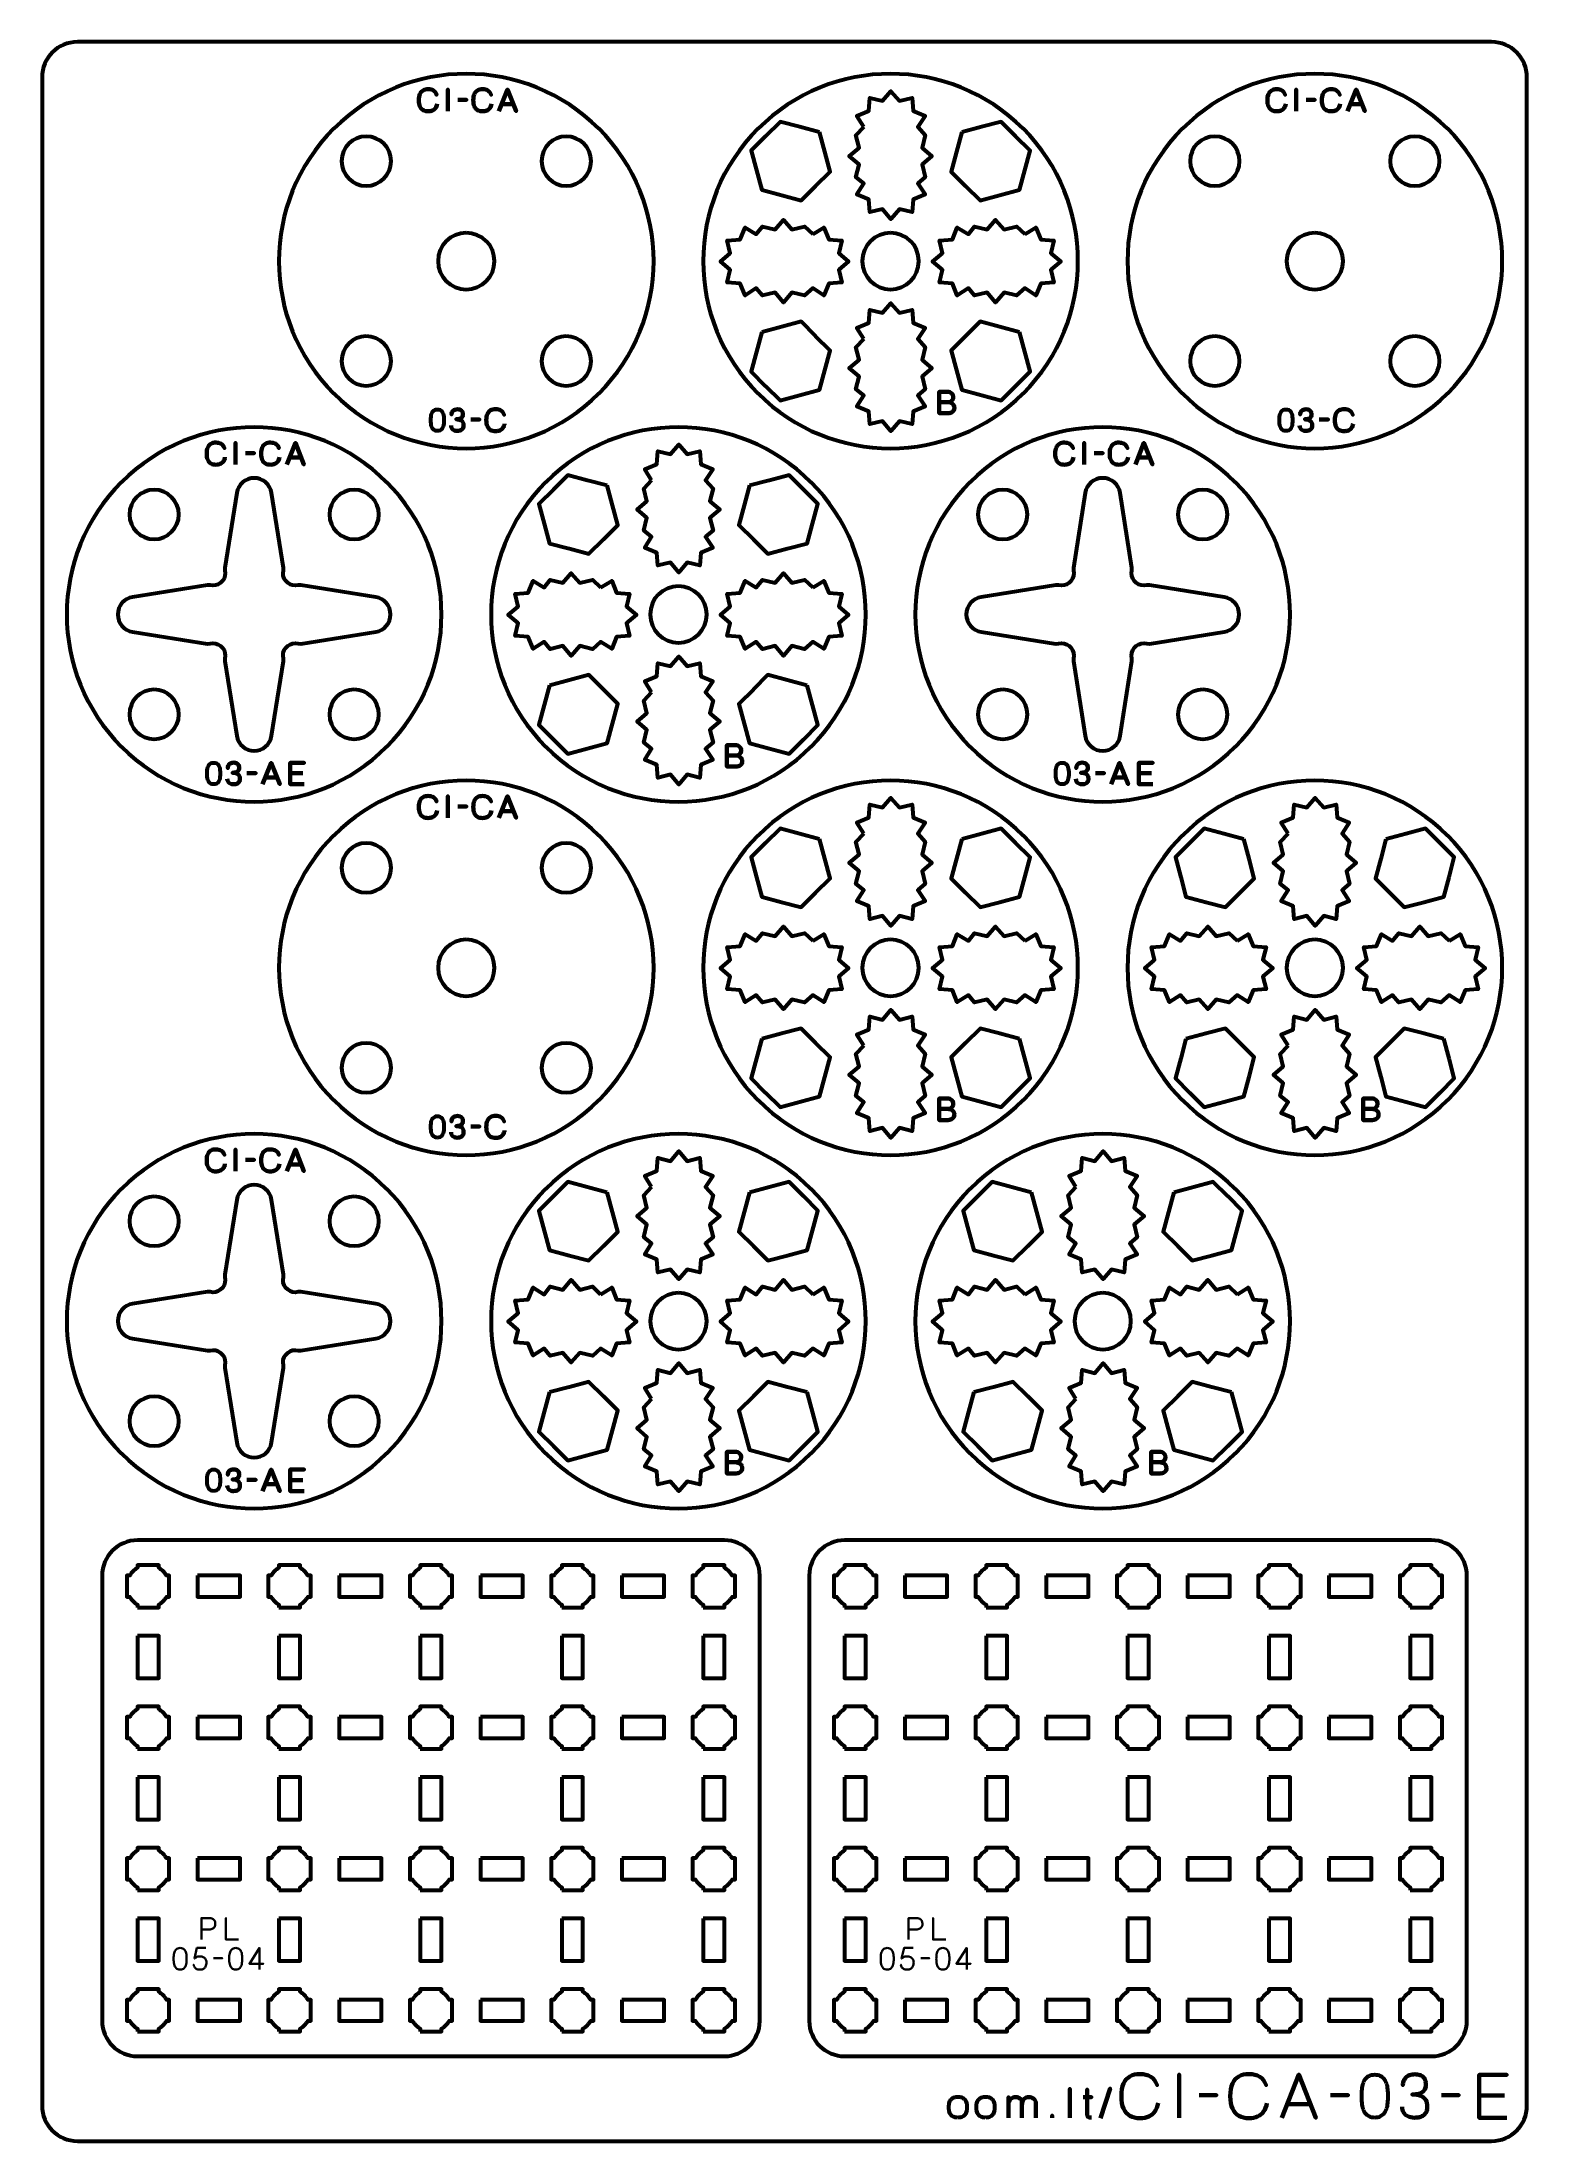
# Model space of a CAD drawing. Header units: centimetres. Extents: x -21 to 0, y -29.7 to 0.
import ezdxf

# ---------------------------------------------------------------- set-up
doc = ezdxf.new("R2010")
doc.units = ezdxf.units.CM
doc.header["$MEASUREMENT"] = 0
doc.layers.add('Layer 1', color=7, linetype='Continuous')

msp = doc.modelspace()

# ---------------------------------------------------------------- linework, layer by layer
at = {"layer": 'Layer 1', "color": 22, "lineweight": 53}
msp.add_open_spline([(-21.00003, -29.19995), (-21.00003, -29.19995), (-21.00003, -0.49992), (-21.00003, -0.49992), (-21.00003, -0.49992), (-21.00003, -0.22295), (-20.77694, 0.00004), (-20.49994, 0.00004), (-20.49994, 0.00004), (-20.49994, 0.00004), (-0.50008, 0.00004), (-0.50008, 0.00004), (-0.50008, 0.00004), (-0.22294, 0.00004), (0.00002, -0.22295), (0.00002, -0.49992), (0.00002, -0.49992), (0.00002, -0.49992), (0.00002, -29.19995), (0.00002, -29.19995), (0.00002, -29.19995), (0.00002, -29.47695), (-0.22294, -29.70004), (-0.50008, -29.70004), (-0.50008, -29.70004), (-0.50008, -29.70004), (-20.49994, -29.70004), (-20.49994, -29.70004), (-20.49994, -29.70004), (-20.77694, -29.70004), (-21.00003, -29.47695), (-21.00003, -29.19995)], degree=3, knots=[0, 0, 0, 0, 0.125, 0.125, 0.125, 0.125, 0.25, 0.25, 0.25, 0.25, 0.375, 0.375, 0.375, 0.375, 0.5, 0.5, 0.5, 0.5, 0.625, 0.625, 0.625, 0.625, 0.75, 0.75, 0.75, 0.75, 0.875, 0.875, 0.875, 0.875, 1, 1, 1, 1], dxfattribs=at)
at = {"layer": 'Layer 1', "color": 114, "lineweight": 53}
for points, knots in [([(-13.12615, -1.22621), (-12.09145, -2.26091), (-12.09145, -3.93915), (-13.12618, -4.97388), (-13.12618, -4.97388), (-14.16088, -6.00858), (-15.83912, -6.00858), (-16.87382, -4.97388), (-16.87382, -4.97388), (-17.90854, -3.93915), (-17.90854, -2.26091), (-16.87384, -1.22621), (-16.87384, -1.22621), (-15.83912, -0.19148), (-14.16088, -0.19148), (-13.12615, -1.22621)], [0, 0, 0, 0, 0.25, 0.25, 0.25, 0.25, 0.5, 0.5, 0.5, 0.5, 0.75, 0.75, 0.75, 0.75, 1, 1, 1, 1]), ([(-7.12615, -1.22619), (-6.09145, -2.26089), (-6.09145, -3.93913), (-7.12618, -4.97386), (-7.12618, -4.97386), (-8.16088, -6.00856), (-9.83912, -6.00856), (-10.87382, -4.97386), (-10.87382, -4.97386), (-11.90854, -3.93913), (-11.90854, -2.26089), (-10.87384, -1.22619), (-10.87384, -1.22619), (-9.83912, -0.19146), (-8.16088, -0.19146), (-7.12615, -1.22619)], [0, 0, 0, 0, 0.25, 0.25, 0.25, 0.25, 0.5, 0.5, 0.5, 0.5, 0.75, 0.75, 0.75, 0.75, 1, 1, 1, 1]), ([(-1.12615, -1.22621), (-0.09145, -2.26091), (-0.09145, -3.93915), (-1.12618, -4.97388), (-1.12618, -4.97388), (-2.16088, -6.00858), (-3.83912, -6.00858), (-4.87382, -4.97388), (-4.87382, -4.97388), (-5.90854, -3.93915), (-5.90854, -2.26091), (-4.87384, -1.22621), (-4.87384, -1.22621), (-3.83912, -0.19148), (-2.16088, -0.19148), (-1.12615, -1.22621)], [0, 0, 0, 0, 0.25, 0.25, 0.25, 0.25, 0.5, 0.5, 0.5, 0.5, 0.75, 0.75, 0.75, 0.75, 1, 1, 1, 1]), ([(-16.12615, -6.22619), (-15.09145, -7.26089), (-15.09145, -8.93913), (-16.12618, -9.97386), (-16.12618, -9.97386), (-17.16088, -11.00856), (-18.83912, -11.00856), (-19.87382, -9.97386), (-19.87382, -9.97386), (-20.90854, -8.93913), (-20.90854, -7.26089), (-19.87384, -6.22619), (-19.87384, -6.22619), (-18.83912, -5.19146), (-17.16088, -5.19146), (-16.12615, -6.22619)], [0, 0, 0, 0, 0.25, 0.25, 0.25, 0.25, 0.5, 0.5, 0.5, 0.5, 0.75, 0.75, 0.75, 0.75, 1, 1, 1, 1]), ([(-10.12615, -6.22619), (-9.09145, -7.26089), (-9.09145, -8.93913), (-10.12618, -9.97386), (-10.12618, -9.97386), (-11.16088, -11.00856), (-12.83912, -11.00856), (-13.87382, -9.97386), (-13.87382, -9.97386), (-14.90854, -8.93913), (-14.90854, -7.26089), (-13.87384, -6.22619), (-13.87384, -6.22619), (-12.83912, -5.19146), (-11.16088, -5.19146), (-10.12615, -6.22619)], [0, 0, 0, 0, 0.25, 0.25, 0.25, 0.25, 0.5, 0.5, 0.5, 0.5, 0.75, 0.75, 0.75, 0.75, 1, 1, 1, 1]), ([(-4.12615, -6.22619), (-3.09145, -7.26089), (-3.09145, -8.93913), (-4.12618, -9.97386), (-4.12618, -9.97386), (-5.16088, -11.00856), (-6.83912, -11.00856), (-7.87382, -9.97386), (-7.87382, -9.97386), (-8.90854, -8.93913), (-8.90854, -7.26089), (-7.87384, -6.22619), (-7.87384, -6.22619), (-6.83912, -5.19146), (-5.16088, -5.19146), (-4.12615, -6.22619)], [0, 0, 0, 0, 0.25, 0.25, 0.25, 0.25, 0.5, 0.5, 0.5, 0.5, 0.75, 0.75, 0.75, 0.75, 1, 1, 1, 1]), ([(-13.12615, -11.22621), (-12.09145, -12.26091), (-12.09145, -13.93915), (-13.12618, -14.97388), (-13.12618, -14.97388), (-14.16088, -16.00858), (-15.83912, -16.00858), (-16.87382, -14.97388), (-16.87382, -14.97388), (-17.90854, -13.93915), (-17.90854, -12.26091), (-16.87384, -11.22621), (-16.87384, -11.22621), (-15.83912, -10.19148), (-14.16088, -10.19148), (-13.12615, -11.22621)], [0, 0, 0, 0, 0.25, 0.25, 0.25, 0.25, 0.5, 0.5, 0.5, 0.5, 0.75, 0.75, 0.75, 0.75, 1, 1, 1, 1]), ([(-7.12615, -11.22619), (-6.09145, -12.26089), (-6.09145, -13.93913), (-7.12618, -14.97386), (-7.12618, -14.97386), (-8.16088, -16.00856), (-9.83912, -16.00856), (-10.87382, -14.97386), (-10.87382, -14.97386), (-11.90854, -13.93913), (-11.90854, -12.26089), (-10.87384, -11.22619), (-10.87384, -11.22619), (-9.83912, -10.19146), (-8.16088, -10.19146), (-7.12615, -11.22619)], [0, 0, 0, 0, 0.25, 0.25, 0.25, 0.25, 0.5, 0.5, 0.5, 0.5, 0.75, 0.75, 0.75, 0.75, 1, 1, 1, 1]), ([(-1.12615, -11.22619), (-0.09145, -12.26089), (-0.09145, -13.93913), (-1.12618, -14.97386), (-1.12618, -14.97386), (-2.16088, -16.00856), (-3.83912, -16.00856), (-4.87382, -14.97386), (-4.87382, -14.97386), (-5.90854, -13.93913), (-5.90854, -12.26089), (-4.87384, -11.22619), (-4.87384, -11.22619), (-3.83912, -10.19146), (-2.16088, -10.19146), (-1.12615, -11.22619)], [0, 0, 0, 0, 0.25, 0.25, 0.25, 0.25, 0.5, 0.5, 0.5, 0.5, 0.75, 0.75, 0.75, 0.75, 1, 1, 1, 1]), ([(-16.12615, -16.22619), (-15.09145, -17.26089), (-15.09145, -18.93913), (-16.12618, -19.97386), (-16.12618, -19.97386), (-17.16088, -21.00856), (-18.83912, -21.00856), (-19.87382, -19.97386), (-19.87382, -19.97386), (-20.90854, -18.93913), (-20.90854, -17.26089), (-19.87384, -16.22619), (-19.87384, -16.22619), (-18.83912, -15.19146), (-17.16088, -15.19146), (-16.12615, -16.22619)], [0, 0, 0, 0, 0.25, 0.25, 0.25, 0.25, 0.5, 0.5, 0.5, 0.5, 0.75, 0.75, 0.75, 0.75, 1, 1, 1, 1]), ([(-10.12615, -16.22619), (-9.09145, -17.26089), (-9.09145, -18.93913), (-10.12618, -19.97386), (-10.12618, -19.97386), (-11.16088, -21.00856), (-12.83912, -21.00856), (-13.87382, -19.97386), (-13.87382, -19.97386), (-14.90854, -18.93913), (-14.90854, -17.26089), (-13.87384, -16.22619), (-13.87384, -16.22619), (-12.83912, -15.19146), (-11.16088, -15.19146), (-10.12615, -16.22619)], [0, 0, 0, 0, 0.25, 0.25, 0.25, 0.25, 0.5, 0.5, 0.5, 0.5, 0.75, 0.75, 0.75, 0.75, 1, 1, 1, 1]), ([(-4.12615, -16.22619), (-3.09145, -17.26089), (-3.09145, -18.93913), (-4.12618, -19.97386), (-4.12618, -19.97386), (-5.16088, -21.00856), (-6.83912, -21.00856), (-7.87382, -19.97386), (-7.87382, -19.97386), (-8.90854, -18.93913), (-8.90854, -17.26089), (-7.87384, -16.22619), (-7.87384, -16.22619), (-6.83912, -15.19146), (-5.16088, -15.19146), (-4.12615, -16.22619)], [0, 0, 0, 0, 0.25, 0.25, 0.25, 0.25, 0.5, 0.5, 0.5, 0.5, 0.75, 0.75, 0.75, 0.75, 1, 1, 1, 1]), ([(-19.64995, -21.19999), (-19.64995, -21.19999), (-11.35005, -21.19999), (-11.35005, -21.19999), (-11.35005, -21.19999), (-11.07305, -21.19999), (-10.84995, -21.42308), (-10.84995, -21.70008), (-10.84995, -21.70008), (-10.84995, -21.70008), (-10.84995, -28.00005), (-10.84995, -28.00005), (-10.84995, -28.00005), (-10.84995, -28.27702), (-11.07305, -28.50001), (-11.35005, -28.50001), (-11.35005, -28.50001), (-11.35005, -28.50001), (-19.64995, -28.50001), (-19.64995, -28.50001), (-19.64995, -28.50001), (-19.92695, -28.50001), (-20.15005, -28.27702), (-20.15005, -28.00005), (-20.15005, -28.00005), (-20.15005, -28.00005), (-20.15005, -21.70008), (-20.15005, -21.70008), (-20.15005, -21.70008), (-20.15005, -21.42308), (-19.92695, -21.19999), (-19.64995, -21.19999)], [0, 0, 0, 0, 0.125, 0.125, 0.125, 0.125, 0.25, 0.25, 0.25, 0.25, 0.375, 0.375, 0.375, 0.375, 0.5, 0.5, 0.5, 0.5, 0.625, 0.625, 0.625, 0.625, 0.75, 0.75, 0.75, 0.75, 0.875, 0.875, 0.875, 0.875, 1, 1, 1, 1]), ([(-9.64995, -21.19999), (-9.64995, -21.19999), (-1.35005, -21.19999), (-1.35005, -21.19999), (-1.35005, -21.19999), (-1.07305, -21.19999), (-0.84995, -21.42308), (-0.84995, -21.70008), (-0.84995, -21.70008), (-0.84995, -21.70008), (-0.84995, -28.00005), (-0.84995, -28.00005), (-0.84995, -28.00005), (-0.84995, -28.27702), (-1.07305, -28.50001), (-1.35005, -28.50001), (-1.35005, -28.50001), (-1.35005, -28.50001), (-9.64995, -28.50001), (-9.64995, -28.50001), (-9.64995, -28.50001), (-9.92695, -28.50001), (-10.15005, -28.27702), (-10.15005, -28.00005), (-10.15005, -28.00005), (-10.15005, -28.00005), (-10.15005, -21.70008), (-10.15005, -21.70008), (-10.15005, -21.70008), (-10.15005, -21.42308), (-9.92695, -21.19999), (-9.64995, -21.19999)], [0, 0, 0, 0, 0.125, 0.125, 0.125, 0.125, 0.25, 0.25, 0.25, 0.25, 0.375, 0.375, 0.375, 0.375, 0.5, 0.5, 0.5, 0.5, 0.625, 0.625, 0.625, 0.625, 0.75, 0.75, 0.75, 0.75, 0.875, 0.875, 0.875, 0.875, 1, 1, 1, 1])]:
    msp.add_open_spline(points, degree=3, knots=knots, dxfattribs=at)
at = {"layer": 'Layer 1', "color": 30, "lineweight": 53}
for points, knots in [([(-15.41222, -0.87491), (-15.41674, -0.89911), (-15.42464, -0.91908), (-15.43572, -0.93474), (-15.43572, -0.93474), (-15.44686, -0.95034), (-15.46112, -0.96191), (-15.47847, -0.96946), (-15.47847, -0.96946), (-15.49576, -0.97701), (-15.51608, -0.98082), (-15.53922, -0.98075), (-15.53922, -0.98075), (-15.56737, -0.98082), (-15.59129, -0.97538), (-15.61091, -0.96431), (-15.61091, -0.96431), (-15.63052, -0.9533), (-15.64548, -0.9363), (-15.65578, -0.91323), (-15.65578, -0.91323), (-15.66608, -0.89015), (-15.67123, -0.86059), (-15.6713, -0.82454), (-15.6713, -0.82454), (-15.67123, -0.78863), (-15.66608, -0.75913), (-15.65578, -0.73606), (-15.65578, -0.73606), (-15.64548, -0.71299), (-15.63052, -0.69592), (-15.61091, -0.68484), (-15.61091, -0.68484), (-15.59129, -0.67376), (-15.56737, -0.66826), (-15.53922, -0.66833), (-15.53922, -0.66833), (-15.50909, -0.66826), (-15.48384, -0.67468), (-15.46352, -0.68759), (-15.46352, -0.68759), (-15.44327, -0.7005), (-15.42838, -0.72047), (-15.419, -0.74749), (-15.419, -0.74749), (-15.42838, -0.72047), (-15.44327, -0.7005), (-15.46352, -0.68759), (-15.46352, -0.68759), (-15.48384, -0.67468), (-15.50909, -0.66826), (-15.53922, -0.66833), (-15.53922, -0.66833), (-15.56737, -0.66826), (-15.59129, -0.67376), (-15.61091, -0.68484), (-15.61091, -0.68484), (-15.63052, -0.69592), (-15.64548, -0.71299), (-15.65578, -0.73606), (-15.65578, -0.73606), (-15.66608, -0.75913), (-15.67123, -0.78863), (-15.6713, -0.82454), (-15.6713, -0.82454), (-15.67123, -0.86059), (-15.66608, -0.89015), (-15.65578, -0.91323), (-15.65578, -0.91323), (-15.64548, -0.9363), (-15.63052, -0.9533), (-15.61091, -0.96431), (-15.61091, -0.96431), (-15.59129, -0.97538), (-15.56737, -0.98082), (-15.53922, -0.98075), (-15.53922, -0.98075), (-15.51608, -0.98082), (-15.49576, -0.97701), (-15.47847, -0.96946), (-15.47847, -0.96946), (-15.46112, -0.96191), (-15.44686, -0.95034), (-15.43572, -0.93474), (-15.43572, -0.93474), (-15.42464, -0.91908), (-15.41674, -0.89911), (-15.41222, -0.87491)], [0, 0, 0, 0, 0.04545455, 0.04545455, 0.04545455, 0.04545455, 0.09090909, 0.09090909, 0.09090909, 0.09090909, 0.13636364, 0.13636364, 0.13636364, 0.13636364, 0.18181818, 0.18181818, 0.18181818, 0.18181818, 0.22727273, 0.22727273, 0.22727273, 0.22727273, 0.27272727, 0.27272727, 0.27272727, 0.27272727, 0.31818182, 0.31818182, 0.31818182, 0.31818182, 0.36363636, 0.36363636, 0.36363636, 0.36363636, 0.40909091, 0.40909091, 0.40909091, 0.40909091, 0.45454545, 0.45454545, 0.45454545, 0.45454545, 0.5, 0.5, 0.5, 0.5, 0.54545455, 0.54545455, 0.54545455, 0.54545455, 0.59090909, 0.59090909, 0.59090909, 0.59090909, 0.63636364, 0.63636364, 0.63636364, 0.63636364, 0.68181818, 0.68181818, 0.68181818, 0.68181818, 0.72727273, 0.72727273, 0.72727273, 0.72727273, 0.77272727, 0.77272727, 0.77272727, 0.77272727, 0.81818182, 0.81818182, 0.81818182, 0.81818182, 0.86363636, 0.86363636, 0.86363636, 0.86363636, 0.90909091, 0.90909091, 0.90909091, 0.90909091, 0.95454545, 0.95454545, 0.95454545, 0.95454545, 1, 1, 1, 1]), ([(-15.26236, -0.97736), (-15.26236, -0.97736), (-15.26236, -0.67214), (-15.26236, -0.67214), (-15.26236, -0.67214), (-15.26236, -0.67214), (-15.26236, -0.97736), (-15.26236, -0.97736)], [0, 0, 0, 0, 0.5, 0.5, 0.5, 0.5, 1, 1, 1, 1]), ([(-15.12139, -0.81776), (-15.12139, -0.81776), (-14.9982, -0.81776), (-14.9982, -0.81776), (-14.9982, -0.81776), (-14.9982, -0.81776), (-15.12139, -0.81776), (-15.12139, -0.81776)], [0, 0, 0, 0, 0.5, 0.5, 0.5, 0.5, 1, 1, 1, 1]), ([(-14.64218, -0.87491), (-14.6467, -0.89911), (-14.6546, -0.91908), (-14.66568, -0.93474), (-14.66568, -0.93474), (-14.67682, -0.95034), (-14.69108, -0.96191), (-14.70843, -0.96946), (-14.70843, -0.96946), (-14.72572, -0.97701), (-14.74604, -0.98082), (-14.76918, -0.98075), (-14.76918, -0.98075), (-14.79733, -0.98082), (-14.82125, -0.97538), (-14.84087, -0.96431), (-14.84087, -0.96431), (-14.86048, -0.9533), (-14.87544, -0.9363), (-14.88574, -0.91323), (-14.88574, -0.91323), (-14.89604, -0.89015), (-14.90119, -0.86059), (-14.90126, -0.82454), (-14.90126, -0.82454), (-14.90119, -0.78863), (-14.89604, -0.75913), (-14.88574, -0.73606), (-14.88574, -0.73606), (-14.87544, -0.71299), (-14.86048, -0.69592), (-14.84087, -0.68484), (-14.84087, -0.68484), (-14.82125, -0.67376), (-14.79733, -0.66826), (-14.76918, -0.66833), (-14.76918, -0.66833), (-14.73905, -0.66826), (-14.7138, -0.67468), (-14.69348, -0.68759), (-14.69348, -0.68759), (-14.67323, -0.7005), (-14.65834, -0.72047), (-14.64896, -0.74749), (-14.64896, -0.74749), (-14.65834, -0.72047), (-14.67323, -0.7005), (-14.69348, -0.68759), (-14.69348, -0.68759), (-14.7138, -0.67468), (-14.73905, -0.66826), (-14.76918, -0.66833), (-14.76918, -0.66833), (-14.79733, -0.66826), (-14.82125, -0.67376), (-14.84087, -0.68484), (-14.84087, -0.68484), (-14.86048, -0.69592), (-14.87544, -0.71299), (-14.88574, -0.73606), (-14.88574, -0.73606), (-14.89604, -0.75913), (-14.90119, -0.78863), (-14.90126, -0.82454), (-14.90126, -0.82454), (-14.90119, -0.86059), (-14.89604, -0.89015), (-14.88574, -0.91323), (-14.88574, -0.91323), (-14.87544, -0.9363), (-14.86048, -0.9533), (-14.84087, -0.96431), (-14.84087, -0.96431), (-14.82125, -0.97538), (-14.79733, -0.98082), (-14.76918, -0.98075), (-14.76918, -0.98075), (-14.74604, -0.98082), (-14.72572, -0.97701), (-14.70843, -0.96946), (-14.70843, -0.96946), (-14.69108, -0.96191), (-14.67682, -0.95034), (-14.66568, -0.93474), (-14.66568, -0.93474), (-14.6546, -0.91908), (-14.6467, -0.89911), (-14.64218, -0.87491)], [0, 0, 0, 0, 0.04545455, 0.04545455, 0.04545455, 0.04545455, 0.09090909, 0.09090909, 0.09090909, 0.09090909, 0.13636364, 0.13636364, 0.13636364, 0.13636364, 0.18181818, 0.18181818, 0.18181818, 0.18181818, 0.22727273, 0.22727273, 0.22727273, 0.22727273, 0.27272727, 0.27272727, 0.27272727, 0.27272727, 0.31818182, 0.31818182, 0.31818182, 0.31818182, 0.36363636, 0.36363636, 0.36363636, 0.36363636, 0.40909091, 0.40909091, 0.40909091, 0.40909091, 0.45454545, 0.45454545, 0.45454545, 0.45454545, 0.5, 0.5, 0.5, 0.5, 0.54545455, 0.54545455, 0.54545455, 0.54545455, 0.59090909, 0.59090909, 0.59090909, 0.59090909, 0.63636364, 0.63636364, 0.63636364, 0.63636364, 0.68181818, 0.68181818, 0.68181818, 0.68181818, 0.72727273, 0.72727273, 0.72727273, 0.72727273, 0.77272727, 0.77272727, 0.77272727, 0.77272727, 0.81818182, 0.81818182, 0.81818182, 0.81818182, 0.86363636, 0.86363636, 0.86363636, 0.86363636, 0.90909091, 0.90909091, 0.90909091, 0.90909091, 0.95454545, 0.95454545, 0.95454545, 0.95454545, 1, 1, 1, 1]), ([(-14.53804, -0.97736), (-14.53804, -0.97736), (-14.41697, -0.67214), (-14.41697, -0.67214), (-14.41697, -0.67214), (-14.41697, -0.67214), (-14.29547, -0.97736), (-14.29547, -0.97736), (-14.29547, -0.97736), (-14.29547, -0.97736), (-14.41697, -0.67214), (-14.41697, -0.67214), (-14.41697, -0.67214), (-14.41697, -0.67214), (-14.53804, -0.97736), (-14.53804, -0.97736)], [0, 0, 0, 0, 0.25, 0.25, 0.25, 0.25, 0.5, 0.5, 0.5, 0.5, 0.75, 0.75, 0.75, 0.75, 1, 1, 1, 1]), ([(-14.49994, -0.88126), (-14.49994, -0.88126), (-14.334, -0.88126), (-14.334, -0.88126), (-14.334, -0.88126), (-14.334, -0.88126), (-14.49994, -0.88126), (-14.49994, -0.88126)], [0, 0, 0, 0, 0.5, 0.5, 0.5, 0.5, 1, 1, 1, 1]), ([(-3.41222, -0.87491), (-3.41674, -0.89911), (-3.42464, -0.91908), (-3.43572, -0.93474), (-3.43572, -0.93474), (-3.44686, -0.95034), (-3.46112, -0.96191), (-3.47847, -0.96946), (-3.47847, -0.96946), (-3.49576, -0.97701), (-3.51608, -0.98082), (-3.53922, -0.98075), (-3.53922, -0.98075), (-3.56737, -0.98082), (-3.59129, -0.97538), (-3.61091, -0.96431), (-3.61091, -0.96431), (-3.63052, -0.9533), (-3.64548, -0.9363), (-3.65578, -0.91323), (-3.65578, -0.91323), (-3.66608, -0.89015), (-3.67123, -0.86059), (-3.6713, -0.82454), (-3.6713, -0.82454), (-3.67123, -0.78863), (-3.66608, -0.75913), (-3.65578, -0.73606), (-3.65578, -0.73606), (-3.64548, -0.71299), (-3.63052, -0.69592), (-3.61091, -0.68484), (-3.61091, -0.68484), (-3.59129, -0.67376), (-3.56737, -0.66826), (-3.53922, -0.66833), (-3.53922, -0.66833), (-3.50909, -0.66826), (-3.48384, -0.67468), (-3.46352, -0.68759), (-3.46352, -0.68759), (-3.44327, -0.7005), (-3.42838, -0.72047), (-3.419, -0.74749), (-3.419, -0.74749), (-3.42838, -0.72047), (-3.44327, -0.7005), (-3.46352, -0.68759), (-3.46352, -0.68759), (-3.48384, -0.67468), (-3.50909, -0.66826), (-3.53922, -0.66833), (-3.53922, -0.66833), (-3.56737, -0.66826), (-3.59129, -0.67376), (-3.61091, -0.68484), (-3.61091, -0.68484), (-3.63052, -0.69592), (-3.64548, -0.71299), (-3.65578, -0.73606), (-3.65578, -0.73606), (-3.66608, -0.75913), (-3.67123, -0.78863), (-3.6713, -0.82454), (-3.6713, -0.82454), (-3.67123, -0.86059), (-3.66608, -0.89015), (-3.65578, -0.91323), (-3.65578, -0.91323), (-3.64548, -0.9363), (-3.63052, -0.9533), (-3.61091, -0.96431), (-3.61091, -0.96431), (-3.59129, -0.97538), (-3.56737, -0.98082), (-3.53922, -0.98075), (-3.53922, -0.98075), (-3.51608, -0.98082), (-3.49576, -0.97701), (-3.47847, -0.96946), (-3.47847, -0.96946), (-3.46112, -0.96191), (-3.44686, -0.95034), (-3.43572, -0.93474), (-3.43572, -0.93474), (-3.42464, -0.91908), (-3.41674, -0.89911), (-3.41222, -0.87491)], [0, 0, 0, 0, 0.04545455, 0.04545455, 0.04545455, 0.04545455, 0.09090909, 0.09090909, 0.09090909, 0.09090909, 0.13636364, 0.13636364, 0.13636364, 0.13636364, 0.18181818, 0.18181818, 0.18181818, 0.18181818, 0.22727273, 0.22727273, 0.22727273, 0.22727273, 0.27272727, 0.27272727, 0.27272727, 0.27272727, 0.31818182, 0.31818182, 0.31818182, 0.31818182, 0.36363636, 0.36363636, 0.36363636, 0.36363636, 0.40909091, 0.40909091, 0.40909091, 0.40909091, 0.45454545, 0.45454545, 0.45454545, 0.45454545, 0.5, 0.5, 0.5, 0.5, 0.54545455, 0.54545455, 0.54545455, 0.54545455, 0.59090909, 0.59090909, 0.59090909, 0.59090909, 0.63636364, 0.63636364, 0.63636364, 0.63636364, 0.68181818, 0.68181818, 0.68181818, 0.68181818, 0.72727273, 0.72727273, 0.72727273, 0.72727273, 0.77272727, 0.77272727, 0.77272727, 0.77272727, 0.81818182, 0.81818182, 0.81818182, 0.81818182, 0.86363636, 0.86363636, 0.86363636, 0.86363636, 0.90909091, 0.90909091, 0.90909091, 0.90909091, 0.95454545, 0.95454545, 0.95454545, 0.95454545, 1, 1, 1, 1]), ([(-3.26236, -0.97736), (-3.26236, -0.97736), (-3.26236, -0.67214), (-3.26236, -0.67214), (-3.26236, -0.67214), (-3.26236, -0.67214), (-3.26236, -0.97736), (-3.26236, -0.97736)], [0, 0, 0, 0, 0.5, 0.5, 0.5, 0.5, 1, 1, 1, 1]), ([(-3.12139, -0.81776), (-3.12139, -0.81776), (-2.9982, -0.81776), (-2.9982, -0.81776), (-2.9982, -0.81776), (-2.9982, -0.81776), (-3.12139, -0.81776), (-3.12139, -0.81776)], [0, 0, 0, 0, 0.5, 0.5, 0.5, 0.5, 1, 1, 1, 1]), ([(-2.64218, -0.87491), (-2.6467, -0.89911), (-2.6546, -0.91908), (-2.66568, -0.93474), (-2.66568, -0.93474), (-2.67682, -0.95034), (-2.69108, -0.96191), (-2.70843, -0.96946), (-2.70843, -0.96946), (-2.72572, -0.97701), (-2.74604, -0.98082), (-2.76918, -0.98075), (-2.76918, -0.98075), (-2.79733, -0.98082), (-2.82125, -0.97538), (-2.84087, -0.96431), (-2.84087, -0.96431), (-2.86048, -0.9533), (-2.87544, -0.9363), (-2.88574, -0.91323), (-2.88574, -0.91323), (-2.89604, -0.89015), (-2.90119, -0.86059), (-2.90126, -0.82454), (-2.90126, -0.82454), (-2.90119, -0.78863), (-2.89604, -0.75913), (-2.88574, -0.73606), (-2.88574, -0.73606), (-2.87544, -0.71299), (-2.86048, -0.69592), (-2.84087, -0.68484), (-2.84087, -0.68484), (-2.82125, -0.67376), (-2.79733, -0.66826), (-2.76918, -0.66833), (-2.76918, -0.66833), (-2.73905, -0.66826), (-2.7138, -0.67468), (-2.69348, -0.68759), (-2.69348, -0.68759), (-2.67323, -0.7005), (-2.65834, -0.72047), (-2.64896, -0.74749), (-2.64896, -0.74749), (-2.65834, -0.72047), (-2.67323, -0.7005), (-2.69348, -0.68759), (-2.69348, -0.68759), (-2.7138, -0.67468), (-2.73905, -0.66826), (-2.76918, -0.66833), (-2.76918, -0.66833), (-2.79733, -0.66826), (-2.82125, -0.67376), (-2.84087, -0.68484), (-2.84087, -0.68484), (-2.86048, -0.69592), (-2.87544, -0.71299), (-2.88574, -0.73606), (-2.88574, -0.73606), (-2.89604, -0.75913), (-2.90119, -0.78863), (-2.90126, -0.82454), (-2.90126, -0.82454), (-2.90119, -0.86059), (-2.89604, -0.89015), (-2.88574, -0.91323), (-2.88574, -0.91323), (-2.87544, -0.9363), (-2.86048, -0.9533), (-2.84087, -0.96431), (-2.84087, -0.96431), (-2.82125, -0.97538), (-2.79733, -0.98082), (-2.76918, -0.98075), (-2.76918, -0.98075), (-2.74604, -0.98082), (-2.72572, -0.97701), (-2.70843, -0.96946), (-2.70843, -0.96946), (-2.69108, -0.96191), (-2.67682, -0.95034), (-2.66568, -0.93474), (-2.66568, -0.93474), (-2.6546, -0.91908), (-2.6467, -0.89911), (-2.64218, -0.87491)], [0, 0, 0, 0, 0.04545455, 0.04545455, 0.04545455, 0.04545455, 0.09090909, 0.09090909, 0.09090909, 0.09090909, 0.13636364, 0.13636364, 0.13636364, 0.13636364, 0.18181818, 0.18181818, 0.18181818, 0.18181818, 0.22727273, 0.22727273, 0.22727273, 0.22727273, 0.27272727, 0.27272727, 0.27272727, 0.27272727, 0.31818182, 0.31818182, 0.31818182, 0.31818182, 0.36363636, 0.36363636, 0.36363636, 0.36363636, 0.40909091, 0.40909091, 0.40909091, 0.40909091, 0.45454545, 0.45454545, 0.45454545, 0.45454545, 0.5, 0.5, 0.5, 0.5, 0.54545455, 0.54545455, 0.54545455, 0.54545455, 0.59090909, 0.59090909, 0.59090909, 0.59090909, 0.63636364, 0.63636364, 0.63636364, 0.63636364, 0.68181818, 0.68181818, 0.68181818, 0.68181818, 0.72727273, 0.72727273, 0.72727273, 0.72727273, 0.77272727, 0.77272727, 0.77272727, 0.77272727, 0.81818182, 0.81818182, 0.81818182, 0.81818182, 0.86363636, 0.86363636, 0.86363636, 0.86363636, 0.90909091, 0.90909091, 0.90909091, 0.90909091, 0.95454545, 0.95454545, 0.95454545, 0.95454545, 1, 1, 1, 1]), ([(-2.53804, -0.97736), (-2.53804, -0.97736), (-2.41697, -0.67214), (-2.41697, -0.67214), (-2.41697, -0.67214), (-2.41697, -0.67214), (-2.29547, -0.97736), (-2.29547, -0.97736), (-2.29547, -0.97736), (-2.29547, -0.97736), (-2.41697, -0.67214), (-2.41697, -0.67214), (-2.41697, -0.67214), (-2.41697, -0.67214), (-2.53804, -0.97736), (-2.53804, -0.97736)], [0, 0, 0, 0, 0.25, 0.25, 0.25, 0.25, 0.5, 0.5, 0.5, 0.5, 0.75, 0.75, 0.75, 0.75, 1, 1, 1, 1]), ([(-2.49994, -0.88126), (-2.49994, -0.88126), (-2.334, -0.88126), (-2.334, -0.88126), (-2.334, -0.88126), (-2.334, -0.88126), (-2.49994, -0.88126), (-2.49994, -0.88126)], [0, 0, 0, 0, 0.5, 0.5, 0.5, 0.5, 1, 1, 1, 1]), ([(-8.31459, -5.09638), (-8.31459, -5.09638), (-8.19733, -5.09638), (-8.19733, -5.09638), (-8.19733, -5.09638), (-8.18209, -5.09631), (-8.16911, -5.0942), (-8.15817, -5.09003), (-8.15817, -5.09003), (-8.1473, -5.08594), (-8.13849, -5.08037), (-8.13164, -5.07338), (-8.13164, -5.07338), (-8.1248, -5.0664), (-8.11986, -5.0585), (-8.11675, -5.04975), (-8.11675, -5.04975), (-8.11372, -5.04107), (-8.11231, -5.03204), (-8.11266, -5.02273), (-8.11266, -5.02273), (-8.11309, -5.01341), (-8.11506, -5.00438), (-8.11859, -4.99556), (-8.11859, -4.99556), (-8.12205, -4.98674), (-8.12727, -4.97877), (-8.13411, -4.97164), (-8.13411, -4.97164), (-8.14095, -4.96452), (-8.14949, -4.95887), (-8.15986, -4.95471), (-8.15986, -4.95471), (-8.17024, -4.95048), (-8.18244, -4.94829), (-8.19648, -4.94822), (-8.19648, -4.94822), (-8.19648, -4.94822), (-8.31459, -4.94822), (-8.31459, -4.94822), (-8.31459, -4.94822), (-8.31459, -4.94822), (-8.31459, -5.25344), (-8.31459, -5.25344), (-8.31459, -5.25344), (-8.31459, -5.25344), (-8.18463, -5.25344), (-8.18463, -5.25344), (-8.18463, -5.25344), (-8.17249, -5.25344), (-8.1612, -5.25168), (-8.15076, -5.24822), (-8.15076, -5.24822), (-8.14032, -5.24469), (-8.13122, -5.23968), (-8.12332, -5.23298), (-8.12332, -5.23298), (-8.11548, -5.22635), (-8.10935, -5.2183), (-8.10497, -5.20878), (-8.10497, -5.20878), (-8.1006, -5.19925), (-8.09834, -5.18846), (-8.09827, -5.17639), (-8.09827, -5.17639), (-8.09855, -5.16426), (-8.10109, -5.15332), (-8.10596, -5.14352), (-8.10596, -5.14352), (-8.11083, -5.13371), (-8.1176, -5.12531), (-8.12635, -5.11826), (-8.12635, -5.11826), (-8.1351, -5.11127), (-8.14554, -5.10584), (-8.15754, -5.1021), (-8.15754, -5.1021), (-8.16953, -5.09836), (-8.18279, -5.09646), (-8.19733, -5.09638), (-8.19733, -5.09638), (-8.18279, -5.09646), (-8.16953, -5.09836), (-8.15754, -5.1021), (-8.15754, -5.1021), (-8.14554, -5.10584), (-8.1351, -5.11127), (-8.12635, -5.11826), (-8.12635, -5.11826), (-8.1176, -5.12531), (-8.11083, -5.13371), (-8.10596, -5.14352), (-8.10596, -5.14352), (-8.10109, -5.15332), (-8.09855, -5.16426), (-8.09827, -5.17639), (-8.09827, -5.17639), (-8.09834, -5.18846), (-8.1006, -5.19925), (-8.10497, -5.20878), (-8.10497, -5.20878), (-8.10935, -5.2183), (-8.11548, -5.22635), (-8.12332, -5.23298), (-8.12332, -5.23298), (-8.13122, -5.23968), (-8.14032, -5.24469), (-8.15076, -5.24822), (-8.15076, -5.24822), (-8.1612, -5.25168), (-8.17249, -5.25344), (-8.18463, -5.25344), (-8.18463, -5.25344), (-8.18463, -5.25344), (-8.31459, -5.25344), (-8.31459, -5.25344), (-8.31459, -5.25344), (-8.31459, -5.25344), (-8.31459, -4.94822), (-8.31459, -4.94822), (-8.31459, -4.94822), (-8.31459, -4.94822), (-8.19648, -4.94822), (-8.19648, -4.94822), (-8.19648, -4.94822), (-8.18244, -4.94829), (-8.17024, -4.95048), (-8.15986, -4.95471), (-8.15986, -4.95471), (-8.14949, -4.95887), (-8.14095, -4.96452), (-8.13411, -4.97164), (-8.13411, -4.97164), (-8.12727, -4.97877), (-8.12205, -4.98674), (-8.11859, -4.99556), (-8.11859, -4.99556), (-8.11506, -5.00438), (-8.11309, -5.01341), (-8.11266, -5.02273), (-8.11266, -5.02273), (-8.11231, -5.03204), (-8.11372, -5.04107), (-8.11675, -5.04975), (-8.11675, -5.04975), (-8.11986, -5.0585), (-8.1248, -5.0664), (-8.13164, -5.07338), (-8.13164, -5.07338), (-8.13849, -5.08037), (-8.1473, -5.08594), (-8.15817, -5.09003), (-8.15817, -5.09003), (-8.16911, -5.0942), (-8.18209, -5.09631), (-8.19733, -5.09638), (-8.19733, -5.09638), (-8.19733, -5.09638), (-8.31459, -5.09638), (-8.31459, -5.09638)], [0, 0, 0, 0, 0.025, 0.025, 0.025, 0.025, 0.05, 0.05, 0.05, 0.05, 0.075, 0.075, 0.075, 0.075, 0.1, 0.1, 0.1, 0.1, 0.125, 0.125, 0.125, 0.125, 0.15, 0.15, 0.15, 0.15, 0.175, 0.175, 0.175, 0.175, 0.2, 0.2, 0.2, 0.2, 0.225, 0.225, 0.225, 0.225, 0.25, 0.25, 0.25, 0.25, 0.275, 0.275, 0.275, 0.275, 0.3, 0.3, 0.3, 0.3, 0.325, 0.325, 0.325, 0.325, 0.35, 0.35, 0.35, 0.35, 0.375, 0.375, 0.375, 0.375, 0.4, 0.4, 0.4, 0.4, 0.425, 0.425, 0.425, 0.425, 0.45, 0.45, 0.45, 0.45, 0.475, 0.475, 0.475, 0.475, 0.5, 0.5, 0.5, 0.5, 0.525, 0.525, 0.525, 0.525, 0.55, 0.55, 0.55, 0.55, 0.575, 0.575, 0.575, 0.575, 0.6, 0.6, 0.6, 0.6, 0.625, 0.625, 0.625, 0.625, 0.65, 0.65, 0.65, 0.65, 0.675, 0.675, 0.675, 0.675, 0.7, 0.7, 0.7, 0.7, 0.725, 0.725, 0.725, 0.725, 0.75, 0.75, 0.75, 0.75, 0.775, 0.775, 0.775, 0.775, 0.8, 0.8, 0.8, 0.8, 0.825, 0.825, 0.825, 0.825, 0.85, 0.85, 0.85, 0.85, 0.875, 0.875, 0.875, 0.875, 0.9, 0.9, 0.9, 0.9, 0.925, 0.925, 0.925, 0.925, 0.95, 0.95, 0.95, 0.95, 0.975, 0.975, 0.975, 0.975, 1, 1, 1, 1]), ([(-15.40833, -5.50346), (-15.39352, -5.50339), (-15.38075, -5.50078), (-15.37009, -5.4957), (-15.37009, -5.4957), (-15.35951, -5.49062), (-15.35069, -5.48335), (-15.34364, -5.47411), (-15.34364, -5.47411), (-15.33665, -5.4648), (-15.33115, -5.45379), (-15.32706, -5.44109), (-15.32706, -5.44109), (-15.32303, -5.42839), (-15.32014, -5.41449), (-15.31852, -5.39925), (-15.31852, -5.39925), (-15.31682, -5.38401), (-15.31598, -5.36799), (-15.31605, -5.35106), (-15.31605, -5.35106), (-15.31598, -5.3342), (-15.31682, -5.31818), (-15.31852, -5.30301), (-15.31852, -5.30301), (-15.32014, -5.28784), (-15.32303, -5.27387), (-15.32706, -5.26117), (-15.32706, -5.26117), (-15.33115, -5.24854), (-15.33665, -5.23754), (-15.34364, -5.22815), (-15.34364, -5.22815), (-15.35069, -5.21884), (-15.35951, -5.21157), (-15.37009, -5.20649), (-15.37009, -5.20649), (-15.38075, -5.20134), (-15.39352, -5.19873), (-15.40833, -5.19866), (-15.40833, -5.19866), (-15.42315, -5.19873), (-15.43592, -5.20134), (-15.44658, -5.20649), (-15.44658, -5.20649), (-15.45716, -5.21157), (-15.46598, -5.21884), (-15.47303, -5.22815), (-15.47303, -5.22815), (-15.48002, -5.23754), (-15.48552, -5.24854), (-15.48961, -5.26117), (-15.48961, -5.26117), (-15.49364, -5.27387), (-15.49653, -5.28784), (-15.49815, -5.30301), (-15.49815, -5.30301), (-15.49984, -5.31818), (-15.50069, -5.3342), (-15.50062, -5.35106), (-15.50062, -5.35106), (-15.50069, -5.36799), (-15.49984, -5.38401), (-15.49815, -5.39925), (-15.49815, -5.39925), (-15.49653, -5.41449), (-15.49364, -5.42839), (-15.48961, -5.44109), (-15.48961, -5.44109), (-15.48552, -5.45379), (-15.48002, -5.4648), (-15.47303, -5.47411), (-15.47303, -5.47411), (-15.46598, -5.48335), (-15.45716, -5.49062), (-15.44658, -5.4957), (-15.44658, -5.4957), (-15.43592, -5.50078), (-15.42315, -5.50339), (-15.40833, -5.50346)], [0, 0, 0, 0, 0.05, 0.05, 0.05, 0.05, 0.1, 0.1, 0.1, 0.1, 0.15, 0.15, 0.15, 0.15, 0.2, 0.2, 0.2, 0.2, 0.25, 0.25, 0.25, 0.25, 0.3, 0.3, 0.3, 0.3, 0.35, 0.35, 0.35, 0.35, 0.4, 0.4, 0.4, 0.4, 0.45, 0.45, 0.45, 0.45, 0.5, 0.5, 0.5, 0.5, 0.55, 0.55, 0.55, 0.55, 0.6, 0.6, 0.6, 0.6, 0.65, 0.65, 0.65, 0.65, 0.7, 0.7, 0.7, 0.7, 0.75, 0.75, 0.75, 0.75, 0.8, 0.8, 0.8, 0.8, 0.85, 0.85, 0.85, 0.85, 0.9, 0.9, 0.9, 0.9, 0.95, 0.95, 0.95, 0.95, 1, 1, 1, 1]), ([(-15.40833, -5.50346), (-15.39352, -5.50339), (-15.38075, -5.50078), (-15.37009, -5.4957), (-15.37009, -5.4957), (-15.35951, -5.49062), (-15.35069, -5.48335), (-15.34364, -5.47411), (-15.34364, -5.47411), (-15.33665, -5.4648), (-15.33115, -5.45379), (-15.32706, -5.44109), (-15.32706, -5.44109), (-15.32303, -5.42839), (-15.32014, -5.41449), (-15.31852, -5.39925), (-15.31852, -5.39925), (-15.31682, -5.38401), (-15.31598, -5.36799), (-15.31605, -5.35106), (-15.31605, -5.35106), (-15.31598, -5.3342), (-15.31682, -5.31818), (-15.31852, -5.30301), (-15.31852, -5.30301), (-15.32014, -5.28784), (-15.32303, -5.27387), (-15.32706, -5.26117), (-15.32706, -5.26117), (-15.33115, -5.24854), (-15.33665, -5.23754), (-15.34364, -5.22815), (-15.34364, -5.22815), (-15.35069, -5.21884), (-15.35951, -5.21157), (-15.37009, -5.20649), (-15.37009, -5.20649), (-15.38075, -5.20134), (-15.39352, -5.19873), (-15.40833, -5.19866), (-15.40833, -5.19866), (-15.42315, -5.19873), (-15.43592, -5.20134), (-15.44658, -5.20649), (-15.44658, -5.20649), (-15.45716, -5.21157), (-15.46598, -5.21884), (-15.47303, -5.22815), (-15.47303, -5.22815), (-15.48002, -5.23754), (-15.48552, -5.24854), (-15.48961, -5.26117), (-15.48961, -5.26117), (-15.49364, -5.27387), (-15.49653, -5.28784), (-15.49815, -5.30301), (-15.49815, -5.30301), (-15.49984, -5.31818), (-15.50069, -5.3342), (-15.50062, -5.35106), (-15.50062, -5.35106), (-15.50069, -5.36799), (-15.49984, -5.38401), (-15.49815, -5.39925), (-15.49815, -5.39925), (-15.49653, -5.41449), (-15.49364, -5.42839), (-15.48961, -5.44109), (-15.48961, -5.44109), (-15.48552, -5.45379), (-15.48002, -5.4648), (-15.47303, -5.47411), (-15.47303, -5.47411), (-15.46598, -5.48335), (-15.45716, -5.49062), (-15.44658, -5.4957), (-15.44658, -5.4957), (-15.43592, -5.50078), (-15.42315, -5.50339), (-15.40833, -5.50346)], [0, 0, 0, 0, 0.05, 0.05, 0.05, 0.05, 0.1, 0.1, 0.1, 0.1, 0.15, 0.15, 0.15, 0.15, 0.2, 0.2, 0.2, 0.2, 0.25, 0.25, 0.25, 0.25, 0.3, 0.3, 0.3, 0.3, 0.35, 0.35, 0.35, 0.35, 0.4, 0.4, 0.4, 0.4, 0.45, 0.45, 0.45, 0.45, 0.5, 0.5, 0.5, 0.5, 0.55, 0.55, 0.55, 0.55, 0.6, 0.6, 0.6, 0.6, 0.65, 0.65, 0.65, 0.65, 0.7, 0.7, 0.7, 0.7, 0.75, 0.75, 0.75, 0.75, 0.8, 0.8, 0.8, 0.8, 0.85, 0.85, 0.85, 0.85, 0.9, 0.9, 0.9, 0.9, 0.95, 0.95, 0.95, 0.95, 1, 1, 1, 1]), ([(-15.21572, -5.42684), (-15.21565, -5.44208), (-15.21212, -5.45534), (-15.20514, -5.46684), (-15.20514, -5.46684), (-15.19815, -5.47827), (-15.1882, -5.48723), (-15.17522, -5.49365), (-15.17522, -5.49365), (-15.16224, -5.50007), (-15.14665, -5.50332), (-15.12851, -5.50346), (-15.12851, -5.50346), (-15.1149, -5.50346), (-15.10255, -5.50205), (-15.09133, -5.49909), (-15.09133, -5.49909), (-15.08018, -5.49612), (-15.07059, -5.49154), (-15.06247, -5.48526), (-15.06247, -5.48526), (-15.05436, -5.47898), (-15.04815, -5.47086), (-15.04371, -5.46099), (-15.04371, -5.46099), (-15.03933, -5.45104), (-15.03715, -5.43911), (-15.03708, -5.42514), (-15.03708, -5.42514), (-15.037, -5.40652), (-15.04081, -5.39078), (-15.04836, -5.37801), (-15.04836, -5.37801), (-15.05591, -5.36524), (-15.06763, -5.35565), (-15.08336, -5.34909), (-15.08336, -5.34909), (-15.09909, -5.34252), (-15.11927, -5.33921), (-15.14375, -5.33921), (-15.14375, -5.33921), (-15.12548, -5.33928), (-15.11017, -5.33759), (-15.09768, -5.33413), (-15.09768, -5.33413), (-15.08526, -5.33067), (-15.07532, -5.3258), (-15.06784, -5.31945), (-15.06784, -5.31945), (-15.06036, -5.31317), (-15.05493, -5.30569), (-15.05168, -5.29709), (-15.05168, -5.29709), (-15.04836, -5.28855), (-15.04674, -5.27917), (-15.04681, -5.26894), (-15.04681, -5.26894), (-15.04674, -5.2587), (-15.04815, -5.24925), (-15.05097, -5.2405), (-15.05097, -5.2405), (-15.05373, -5.23175), (-15.05824, -5.22406), (-15.06438, -5.2175), (-15.06438, -5.2175), (-15.07052, -5.21094), (-15.07863, -5.20579), (-15.08858, -5.20212), (-15.08858, -5.20212), (-15.0986, -5.19845), (-15.11081, -5.19662), (-15.12513, -5.19655), (-15.12513, -5.19655), (-15.13938, -5.19662), (-15.15187, -5.19873), (-15.16245, -5.20283), (-15.16245, -5.20283), (-15.17311, -5.20692), (-15.18185, -5.21249), (-15.18891, -5.21962), (-15.18891, -5.21962), (-15.19589, -5.22674), (-15.20112, -5.23486), (-15.20457, -5.24403), (-15.20457, -5.24403), (-15.2081, -5.2532), (-15.20979, -5.26294), (-15.20979, -5.27317), (-15.20979, -5.27317), (-15.20979, -5.26294), (-15.2081, -5.2532), (-15.20457, -5.24403), (-15.20457, -5.24403), (-15.20112, -5.23486), (-15.19589, -5.22674), (-15.18891, -5.21962), (-15.18891, -5.21962), (-15.18185, -5.21249), (-15.17311, -5.20692), (-15.16245, -5.20283), (-15.16245, -5.20283), (-15.15187, -5.19873), (-15.13938, -5.19662), (-15.12513, -5.19655), (-15.12513, -5.19655), (-15.11081, -5.19662), (-15.0986, -5.19845), (-15.08858, -5.20212), (-15.08858, -5.20212), (-15.07863, -5.20579), (-15.07052, -5.21094), (-15.06438, -5.2175), (-15.06438, -5.2175), (-15.05824, -5.22406), (-15.05373, -5.23175), (-15.05097, -5.2405), (-15.05097, -5.2405), (-15.04815, -5.24925), (-15.04674, -5.2587), (-15.04681, -5.26894), (-15.04681, -5.26894), (-15.04674, -5.27917), (-15.04836, -5.28855), (-15.05168, -5.29709), (-15.05168, -5.29709), (-15.05493, -5.30569), (-15.06036, -5.31317), (-15.06784, -5.31945), (-15.06784, -5.31945), (-15.07532, -5.3258), (-15.08526, -5.33067), (-15.09768, -5.33413), (-15.09768, -5.33413), (-15.11017, -5.33759), (-15.12548, -5.33928), (-15.14375, -5.33921), (-15.14375, -5.33921), (-15.11927, -5.33921), (-15.09909, -5.34252), (-15.08336, -5.34909), (-15.08336, -5.34909), (-15.06763, -5.35565), (-15.05591, -5.36524), (-15.04836, -5.37801), (-15.04836, -5.37801), (-15.04081, -5.39078), (-15.037, -5.40652), (-15.03708, -5.42514), (-15.03708, -5.42514), (-15.03715, -5.43911), (-15.03933, -5.45104), (-15.04371, -5.46099), (-15.04371, -5.46099), (-15.04815, -5.47086), (-15.05436, -5.47898), (-15.06247, -5.48526), (-15.06247, -5.48526), (-15.07059, -5.49154), (-15.08018, -5.49612), (-15.09133, -5.49909), (-15.09133, -5.49909), (-15.10255, -5.50205), (-15.1149, -5.50346), (-15.12851, -5.50346), (-15.12851, -5.50346), (-15.14665, -5.50332), (-15.16224, -5.50007), (-15.17522, -5.49365), (-15.17522, -5.49365), (-15.1882, -5.48723), (-15.19815, -5.47827), (-15.20514, -5.46684), (-15.20514, -5.46684), (-15.21212, -5.45534), (-15.21565, -5.44208), (-15.21572, -5.42684)], [0, 0, 0, 0, 0.02272727, 0.02272727, 0.02272727, 0.02272727, 0.04545455, 0.04545455, 0.04545455, 0.04545455, 0.06818182, 0.06818182, 0.06818182, 0.06818182, 0.09090909, 0.09090909, 0.09090909, 0.09090909, 0.11363636, 0.11363636, 0.11363636, 0.11363636, 0.13636364, 0.13636364, 0.13636364, 0.13636364, 0.15909091, 0.15909091, 0.15909091, 0.15909091, 0.18181818, 0.18181818, 0.18181818, 0.18181818, 0.20454545, 0.20454545, 0.20454545, 0.20454545, 0.22727273, 0.22727273, 0.22727273, 0.22727273, 0.25, 0.25, 0.25, 0.25, 0.27272727, 0.27272727, 0.27272727, 0.27272727, 0.29545455, 0.29545455, 0.29545455, 0.29545455, 0.31818182, 0.31818182, 0.31818182, 0.31818182, 0.34090909, 0.34090909, 0.34090909, 0.34090909, 0.36363636, 0.36363636, 0.36363636, 0.36363636, 0.38636364, 0.38636364, 0.38636364, 0.38636364, 0.40909091, 0.40909091, 0.40909091, 0.40909091, 0.43181818, 0.43181818, 0.43181818, 0.43181818, 0.45454545, 0.45454545, 0.45454545, 0.45454545, 0.47727273, 0.47727273, 0.47727273, 0.47727273, 0.5, 0.5, 0.5, 0.5, 0.52272727, 0.52272727, 0.52272727, 0.52272727, 0.54545455, 0.54545455, 0.54545455, 0.54545455, 0.56818182, 0.56818182, 0.56818182, 0.56818182, 0.59090909, 0.59090909, 0.59090909, 0.59090909, 0.61363636, 0.61363636, 0.61363636, 0.61363636, 0.63636364, 0.63636364, 0.63636364, 0.63636364, 0.65909091, 0.65909091, 0.65909091, 0.65909091, 0.68181818, 0.68181818, 0.68181818, 0.68181818, 0.70454545, 0.70454545, 0.70454545, 0.70454545, 0.72727273, 0.72727273, 0.72727273, 0.72727273, 0.75, 0.75, 0.75, 0.75, 0.77272727, 0.77272727, 0.77272727, 0.77272727, 0.79545455, 0.79545455, 0.79545455, 0.79545455, 0.81818182, 0.81818182, 0.81818182, 0.81818182, 0.84090909, 0.84090909, 0.84090909, 0.84090909, 0.86363636, 0.86363636, 0.86363636, 0.86363636, 0.88636364, 0.88636364, 0.88636364, 0.88636364, 0.90909091, 0.90909091, 0.90909091, 0.90909091, 0.93181818, 0.93181818, 0.93181818, 0.93181818, 0.95454545, 0.95454545, 0.95454545, 0.95454545, 0.97727273, 0.97727273, 0.97727273, 0.97727273, 1, 1, 1, 1]), ([(-14.93717, -5.34386), (-14.93717, -5.34386), (-14.81398, -5.34386), (-14.81398, -5.34386), (-14.81398, -5.34386), (-14.81398, -5.34386), (-14.93717, -5.34386), (-14.93717, -5.34386)], [0, 0, 0, 0, 0.5, 0.5, 0.5, 0.5, 1, 1, 1, 1]), ([(-14.45796, -5.40101), (-14.46248, -5.42521), (-14.47038, -5.44518), (-14.48146, -5.46084), (-14.48146, -5.46084), (-14.4926, -5.47644), (-14.50686, -5.48801), (-14.52421, -5.49556), (-14.52421, -5.49556), (-14.5415, -5.50311), (-14.56182, -5.50692), (-14.58496, -5.50685), (-14.58496, -5.50685), (-14.61311, -5.50692), (-14.63703, -5.50148), (-14.65665, -5.49041), (-14.65665, -5.49041), (-14.67626, -5.4794), (-14.69122, -5.4624), (-14.70152, -5.43933), (-14.70152, -5.43933), (-14.71182, -5.41625), (-14.71697, -5.38669), (-14.71704, -5.35064), (-14.71704, -5.35064), (-14.71697, -5.31473), (-14.71182, -5.28523), (-14.70152, -5.26216), (-14.70152, -5.26216), (-14.69122, -5.23909), (-14.67626, -5.22202), (-14.65665, -5.21094), (-14.65665, -5.21094), (-14.63703, -5.19986), (-14.61311, -5.19436), (-14.58496, -5.19443), (-14.58496, -5.19443), (-14.55483, -5.19436), (-14.52958, -5.20078), (-14.50926, -5.21369), (-14.50926, -5.21369), (-14.48901, -5.2266), (-14.47412, -5.24657), (-14.46474, -5.27359), (-14.46474, -5.27359), (-14.47412, -5.24657), (-14.48901, -5.2266), (-14.50926, -5.21369), (-14.50926, -5.21369), (-14.52958, -5.20078), (-14.55483, -5.19436), (-14.58496, -5.19443), (-14.58496, -5.19443), (-14.61311, -5.19436), (-14.63703, -5.19986), (-14.65665, -5.21094), (-14.65665, -5.21094), (-14.67626, -5.22202), (-14.69122, -5.23909), (-14.70152, -5.26216), (-14.70152, -5.26216), (-14.71182, -5.28523), (-14.71697, -5.31473), (-14.71704, -5.35064), (-14.71704, -5.35064), (-14.71697, -5.38669), (-14.71182, -5.41625), (-14.70152, -5.43933), (-14.70152, -5.43933), (-14.69122, -5.4624), (-14.67626, -5.4794), (-14.65665, -5.49041), (-14.65665, -5.49041), (-14.63703, -5.50148), (-14.61311, -5.50692), (-14.58496, -5.50685), (-14.58496, -5.50685), (-14.56182, -5.50692), (-14.5415, -5.50311), (-14.52421, -5.49556), (-14.52421, -5.49556), (-14.50686, -5.48801), (-14.4926, -5.47644), (-14.48146, -5.46084), (-14.48146, -5.46084), (-14.47038, -5.44518), (-14.46248, -5.42521), (-14.45796, -5.40101)], [0, 0, 0, 0, 0.04545455, 0.04545455, 0.04545455, 0.04545455, 0.09090909, 0.09090909, 0.09090909, 0.09090909, 0.13636364, 0.13636364, 0.13636364, 0.13636364, 0.18181818, 0.18181818, 0.18181818, 0.18181818, 0.22727273, 0.22727273, 0.22727273, 0.22727273, 0.27272727, 0.27272727, 0.27272727, 0.27272727, 0.31818182, 0.31818182, 0.31818182, 0.31818182, 0.36363636, 0.36363636, 0.36363636, 0.36363636, 0.40909091, 0.40909091, 0.40909091, 0.40909091, 0.45454545, 0.45454545, 0.45454545, 0.45454545, 0.5, 0.5, 0.5, 0.5, 0.54545455, 0.54545455, 0.54545455, 0.54545455, 0.59090909, 0.59090909, 0.59090909, 0.59090909, 0.63636364, 0.63636364, 0.63636364, 0.63636364, 0.68181818, 0.68181818, 0.68181818, 0.68181818, 0.72727273, 0.72727273, 0.72727273, 0.72727273, 0.77272727, 0.77272727, 0.77272727, 0.77272727, 0.81818182, 0.81818182, 0.81818182, 0.81818182, 0.86363636, 0.86363636, 0.86363636, 0.86363636, 0.90909091, 0.90909091, 0.90909091, 0.90909091, 0.95454545, 0.95454545, 0.95454545, 0.95454545, 1, 1, 1, 1]), ([(-3.40833, -5.50346), (-3.39352, -5.50339), (-3.38075, -5.50078), (-3.37009, -5.4957), (-3.37009, -5.4957), (-3.35951, -5.49062), (-3.35069, -5.48335), (-3.34364, -5.47411), (-3.34364, -5.47411), (-3.33665, -5.4648), (-3.33115, -5.45379), (-3.32706, -5.44109), (-3.32706, -5.44109), (-3.32303, -5.42839), (-3.32014, -5.41449), (-3.31852, -5.39925), (-3.31852, -5.39925), (-3.31682, -5.38401), (-3.31598, -5.36799), (-3.31605, -5.35106), (-3.31605, -5.35106), (-3.31598, -5.3342), (-3.31682, -5.31818), (-3.31852, -5.30301), (-3.31852, -5.30301), (-3.32014, -5.28784), (-3.32303, -5.27387), (-3.32706, -5.26117), (-3.32706, -5.26117), (-3.33115, -5.24854), (-3.33665, -5.23754), (-3.34364, -5.22815), (-3.34364, -5.22815), (-3.35069, -5.21884), (-3.35951, -5.21157), (-3.37009, -5.20649), (-3.37009, -5.20649), (-3.38075, -5.20134), (-3.39352, -5.19873), (-3.40833, -5.19866), (-3.40833, -5.19866), (-3.42315, -5.19873), (-3.43592, -5.20134), (-3.44658, -5.20649), (-3.44658, -5.20649), (-3.45716, -5.21157), (-3.46598, -5.21884), (-3.47303, -5.22815), (-3.47303, -5.22815), (-3.48002, -5.23754), (-3.48552, -5.24854), (-3.48961, -5.26117), (-3.48961, -5.26117), (-3.49364, -5.27387), (-3.49653, -5.28784), (-3.49815, -5.30301), (-3.49815, -5.30301), (-3.49984, -5.31818), (-3.50069, -5.3342), (-3.50062, -5.35106), (-3.50062, -5.35106), (-3.50069, -5.36799), (-3.49984, -5.38401), (-3.49815, -5.39925), (-3.49815, -5.39925), (-3.49653, -5.41449), (-3.49364, -5.42839), (-3.48961, -5.44109), (-3.48961, -5.44109), (-3.48552, -5.45379), (-3.48002, -5.4648), (-3.47303, -5.47411), (-3.47303, -5.47411), (-3.46598, -5.48335), (-3.45716, -5.49062), (-3.44658, -5.4957), (-3.44658, -5.4957), (-3.43592, -5.50078), (-3.42315, -5.50339), (-3.40833, -5.50346)], [0, 0, 0, 0, 0.05, 0.05, 0.05, 0.05, 0.1, 0.1, 0.1, 0.1, 0.15, 0.15, 0.15, 0.15, 0.2, 0.2, 0.2, 0.2, 0.25, 0.25, 0.25, 0.25, 0.3, 0.3, 0.3, 0.3, 0.35, 0.35, 0.35, 0.35, 0.4, 0.4, 0.4, 0.4, 0.45, 0.45, 0.45, 0.45, 0.5, 0.5, 0.5, 0.5, 0.55, 0.55, 0.55, 0.55, 0.6, 0.6, 0.6, 0.6, 0.65, 0.65, 0.65, 0.65, 0.7, 0.7, 0.7, 0.7, 0.75, 0.75, 0.75, 0.75, 0.8, 0.8, 0.8, 0.8, 0.85, 0.85, 0.85, 0.85, 0.9, 0.9, 0.9, 0.9, 0.95, 0.95, 0.95, 0.95, 1, 1, 1, 1]), ([(-3.40833, -5.50346), (-3.39352, -5.50339), (-3.38075, -5.50078), (-3.37009, -5.4957), (-3.37009, -5.4957), (-3.35951, -5.49062), (-3.35069, -5.48335), (-3.34364, -5.47411), (-3.34364, -5.47411), (-3.33665, -5.4648), (-3.33115, -5.45379), (-3.32706, -5.44109), (-3.32706, -5.44109), (-3.32303, -5.42839), (-3.32014, -5.41449), (-3.31852, -5.39925), (-3.31852, -5.39925), (-3.31682, -5.38401), (-3.31598, -5.36799), (-3.31605, -5.35106), (-3.31605, -5.35106), (-3.31598, -5.3342), (-3.31682, -5.31818), (-3.31852, -5.30301), (-3.31852, -5.30301), (-3.32014, -5.28784), (-3.32303, -5.27387), (-3.32706, -5.26117), (-3.32706, -5.26117), (-3.33115, -5.24854), (-3.33665, -5.23754), (-3.34364, -5.22815), (-3.34364, -5.22815), (-3.35069, -5.21884), (-3.35951, -5.21157), (-3.37009, -5.20649), (-3.37009, -5.20649), (-3.38075, -5.20134), (-3.39352, -5.19873), (-3.40833, -5.19866), (-3.40833, -5.19866), (-3.42315, -5.19873), (-3.43592, -5.20134), (-3.44658, -5.20649), (-3.44658, -5.20649), (-3.45716, -5.21157), (-3.46598, -5.21884), (-3.47303, -5.22815), (-3.47303, -5.22815), (-3.48002, -5.23754), (-3.48552, -5.24854), (-3.48961, -5.26117), (-3.48961, -5.26117), (-3.49364, -5.27387), (-3.49653, -5.28784), (-3.49815, -5.30301), (-3.49815, -5.30301), (-3.49984, -5.31818), (-3.50069, -5.3342), (-3.50062, -5.35106), (-3.50062, -5.35106), (-3.50069, -5.36799), (-3.49984, -5.38401), (-3.49815, -5.39925), (-3.49815, -5.39925), (-3.49653, -5.41449), (-3.49364, -5.42839), (-3.48961, -5.44109), (-3.48961, -5.44109), (-3.48552, -5.45379), (-3.48002, -5.4648), (-3.47303, -5.47411), (-3.47303, -5.47411), (-3.46598, -5.48335), (-3.45716, -5.49062), (-3.44658, -5.4957), (-3.44658, -5.4957), (-3.43592, -5.50078), (-3.42315, -5.50339), (-3.40833, -5.50346)], [0, 0, 0, 0, 0.05, 0.05, 0.05, 0.05, 0.1, 0.1, 0.1, 0.1, 0.15, 0.15, 0.15, 0.15, 0.2, 0.2, 0.2, 0.2, 0.25, 0.25, 0.25, 0.25, 0.3, 0.3, 0.3, 0.3, 0.35, 0.35, 0.35, 0.35, 0.4, 0.4, 0.4, 0.4, 0.45, 0.45, 0.45, 0.45, 0.5, 0.5, 0.5, 0.5, 0.55, 0.55, 0.55, 0.55, 0.6, 0.6, 0.6, 0.6, 0.65, 0.65, 0.65, 0.65, 0.7, 0.7, 0.7, 0.7, 0.75, 0.75, 0.75, 0.75, 0.8, 0.8, 0.8, 0.8, 0.85, 0.85, 0.85, 0.85, 0.9, 0.9, 0.9, 0.9, 0.95, 0.95, 0.95, 0.95, 1, 1, 1, 1]), ([(-3.21572, -5.42684), (-3.21565, -5.44208), (-3.21212, -5.45534), (-3.20514, -5.46684), (-3.20514, -5.46684), (-3.19815, -5.47827), (-3.1882, -5.48723), (-3.17522, -5.49365), (-3.17522, -5.49365), (-3.16224, -5.50007), (-3.14665, -5.50332), (-3.12851, -5.50346), (-3.12851, -5.50346), (-3.1149, -5.50346), (-3.10255, -5.50205), (-3.09133, -5.49909), (-3.09133, -5.49909), (-3.08018, -5.49612), (-3.07059, -5.49154), (-3.06247, -5.48526), (-3.06247, -5.48526), (-3.05436, -5.47898), (-3.04815, -5.47086), (-3.04371, -5.46099), (-3.04371, -5.46099), (-3.03933, -5.45104), (-3.03715, -5.43911), (-3.03708, -5.42514), (-3.03708, -5.42514), (-3.037, -5.40652), (-3.04081, -5.39078), (-3.04836, -5.37801), (-3.04836, -5.37801), (-3.05591, -5.36524), (-3.06763, -5.35565), (-3.08336, -5.34909), (-3.08336, -5.34909), (-3.09909, -5.34252), (-3.11927, -5.33921), (-3.14375, -5.33921), (-3.14375, -5.33921), (-3.12548, -5.33928), (-3.11017, -5.33759), (-3.09768, -5.33413), (-3.09768, -5.33413), (-3.08526, -5.33067), (-3.07532, -5.3258), (-3.06784, -5.31945), (-3.06784, -5.31945), (-3.06036, -5.31317), (-3.05493, -5.30569), (-3.05168, -5.29709), (-3.05168, -5.29709), (-3.04836, -5.28855), (-3.04674, -5.27917), (-3.04681, -5.26894), (-3.04681, -5.26894), (-3.04674, -5.2587), (-3.04815, -5.24925), (-3.05097, -5.2405), (-3.05097, -5.2405), (-3.05373, -5.23175), (-3.05824, -5.22406), (-3.06438, -5.2175), (-3.06438, -5.2175), (-3.07052, -5.21094), (-3.07863, -5.20579), (-3.08858, -5.20212), (-3.08858, -5.20212), (-3.0986, -5.19845), (-3.11081, -5.19662), (-3.12513, -5.19655), (-3.12513, -5.19655), (-3.13938, -5.19662), (-3.15187, -5.19873), (-3.16245, -5.20283), (-3.16245, -5.20283), (-3.17311, -5.20692), (-3.18185, -5.21249), (-3.18891, -5.21962), (-3.18891, -5.21962), (-3.19589, -5.22674), (-3.20112, -5.23486), (-3.20457, -5.24403), (-3.20457, -5.24403), (-3.2081, -5.2532), (-3.20979, -5.26294), (-3.20979, -5.27317), (-3.20979, -5.27317), (-3.20979, -5.26294), (-3.2081, -5.2532), (-3.20457, -5.24403), (-3.20457, -5.24403), (-3.20112, -5.23486), (-3.19589, -5.22674), (-3.18891, -5.21962), (-3.18891, -5.21962), (-3.18185, -5.21249), (-3.17311, -5.20692), (-3.16245, -5.20283), (-3.16245, -5.20283), (-3.15187, -5.19873), (-3.13938, -5.19662), (-3.12513, -5.19655), (-3.12513, -5.19655), (-3.11081, -5.19662), (-3.0986, -5.19845), (-3.08858, -5.20212), (-3.08858, -5.20212), (-3.07863, -5.20579), (-3.07052, -5.21094), (-3.06438, -5.2175), (-3.06438, -5.2175), (-3.05824, -5.22406), (-3.05373, -5.23175), (-3.05097, -5.2405), (-3.05097, -5.2405), (-3.04815, -5.24925), (-3.04674, -5.2587), (-3.04681, -5.26894), (-3.04681, -5.26894), (-3.04674, -5.27917), (-3.04836, -5.28855), (-3.05168, -5.29709), (-3.05168, -5.29709), (-3.05493, -5.30569), (-3.06036, -5.31317), (-3.06784, -5.31945), (-3.06784, -5.31945), (-3.07532, -5.3258), (-3.08526, -5.33067), (-3.09768, -5.33413), (-3.09768, -5.33413), (-3.11017, -5.33759), (-3.12548, -5.33928), (-3.14375, -5.33921), (-3.14375, -5.33921), (-3.11927, -5.33921), (-3.09909, -5.34252), (-3.08336, -5.34909), (-3.08336, -5.34909), (-3.06763, -5.35565), (-3.05591, -5.36524), (-3.04836, -5.37801), (-3.04836, -5.37801), (-3.04081, -5.39078), (-3.037, -5.40652), (-3.03708, -5.42514), (-3.03708, -5.42514), (-3.03715, -5.43911), (-3.03933, -5.45104), (-3.04371, -5.46099), (-3.04371, -5.46099), (-3.04815, -5.47086), (-3.05436, -5.47898), (-3.06247, -5.48526), (-3.06247, -5.48526), (-3.07059, -5.49154), (-3.08018, -5.49612), (-3.09133, -5.49909), (-3.09133, -5.49909), (-3.10255, -5.50205), (-3.1149, -5.50346), (-3.12851, -5.50346), (-3.12851, -5.50346), (-3.14665, -5.50332), (-3.16224, -5.50007), (-3.17522, -5.49365), (-3.17522, -5.49365), (-3.1882, -5.48723), (-3.19815, -5.47827), (-3.20514, -5.46684), (-3.20514, -5.46684), (-3.21212, -5.45534), (-3.21565, -5.44208), (-3.21572, -5.42684)], [0, 0, 0, 0, 0.02272727, 0.02272727, 0.02272727, 0.02272727, 0.04545455, 0.04545455, 0.04545455, 0.04545455, 0.06818182, 0.06818182, 0.06818182, 0.06818182, 0.09090909, 0.09090909, 0.09090909, 0.09090909, 0.11363636, 0.11363636, 0.11363636, 0.11363636, 0.13636364, 0.13636364, 0.13636364, 0.13636364, 0.15909091, 0.15909091, 0.15909091, 0.15909091, 0.18181818, 0.18181818, 0.18181818, 0.18181818, 0.20454545, 0.20454545, 0.20454545, 0.20454545, 0.22727273, 0.22727273, 0.22727273, 0.22727273, 0.25, 0.25, 0.25, 0.25, 0.27272727, 0.27272727, 0.27272727, 0.27272727, 0.29545455, 0.29545455, 0.29545455, 0.29545455, 0.31818182, 0.31818182, 0.31818182, 0.31818182, 0.34090909, 0.34090909, 0.34090909, 0.34090909, 0.36363636, 0.36363636, 0.36363636, 0.36363636, 0.38636364, 0.38636364, 0.38636364, 0.38636364, 0.40909091, 0.40909091, 0.40909091, 0.40909091, 0.43181818, 0.43181818, 0.43181818, 0.43181818, 0.45454545, 0.45454545, 0.45454545, 0.45454545, 0.47727273, 0.47727273, 0.47727273, 0.47727273, 0.5, 0.5, 0.5, 0.5, 0.52272727, 0.52272727, 0.52272727, 0.52272727, 0.54545455, 0.54545455, 0.54545455, 0.54545455, 0.56818182, 0.56818182, 0.56818182, 0.56818182, 0.59090909, 0.59090909, 0.59090909, 0.59090909, 0.61363636, 0.61363636, 0.61363636, 0.61363636, 0.63636364, 0.63636364, 0.63636364, 0.63636364, 0.65909091, 0.65909091, 0.65909091, 0.65909091, 0.68181818, 0.68181818, 0.68181818, 0.68181818, 0.70454545, 0.70454545, 0.70454545, 0.70454545, 0.72727273, 0.72727273, 0.72727273, 0.72727273, 0.75, 0.75, 0.75, 0.75, 0.77272727, 0.77272727, 0.77272727, 0.77272727, 0.79545455, 0.79545455, 0.79545455, 0.79545455, 0.81818182, 0.81818182, 0.81818182, 0.81818182, 0.84090909, 0.84090909, 0.84090909, 0.84090909, 0.86363636, 0.86363636, 0.86363636, 0.86363636, 0.88636364, 0.88636364, 0.88636364, 0.88636364, 0.90909091, 0.90909091, 0.90909091, 0.90909091, 0.93181818, 0.93181818, 0.93181818, 0.93181818, 0.95454545, 0.95454545, 0.95454545, 0.95454545, 0.97727273, 0.97727273, 0.97727273, 0.97727273, 1, 1, 1, 1]), ([(-2.93717, -5.34386), (-2.93717, -5.34386), (-2.81398, -5.34386), (-2.81398, -5.34386), (-2.81398, -5.34386), (-2.81398, -5.34386), (-2.93717, -5.34386), (-2.93717, -5.34386)], [0, 0, 0, 0, 0.5, 0.5, 0.5, 0.5, 1, 1, 1, 1]), ([(-2.45796, -5.40101), (-2.46248, -5.42521), (-2.47038, -5.44518), (-2.48146, -5.46084), (-2.48146, -5.46084), (-2.4926, -5.47644), (-2.50686, -5.48801), (-2.52421, -5.49556), (-2.52421, -5.49556), (-2.5415, -5.50311), (-2.56182, -5.50692), (-2.58496, -5.50685), (-2.58496, -5.50685), (-2.61311, -5.50692), (-2.63703, -5.50148), (-2.65665, -5.49041), (-2.65665, -5.49041), (-2.67626, -5.4794), (-2.69122, -5.4624), (-2.70152, -5.43933), (-2.70152, -5.43933), (-2.71182, -5.41625), (-2.71697, -5.38669), (-2.71704, -5.35064), (-2.71704, -5.35064), (-2.71697, -5.31473), (-2.71182, -5.28523), (-2.70152, -5.26216), (-2.70152, -5.26216), (-2.69122, -5.23909), (-2.67626, -5.22202), (-2.65665, -5.21094), (-2.65665, -5.21094), (-2.63703, -5.19986), (-2.61311, -5.19436), (-2.58496, -5.19443), (-2.58496, -5.19443), (-2.55483, -5.19436), (-2.52958, -5.20078), (-2.50926, -5.21369), (-2.50926, -5.21369), (-2.48901, -5.2266), (-2.47412, -5.24657), (-2.46474, -5.27359), (-2.46474, -5.27359), (-2.47412, -5.24657), (-2.48901, -5.2266), (-2.50926, -5.21369), (-2.50926, -5.21369), (-2.52958, -5.20078), (-2.55483, -5.19436), (-2.58496, -5.19443), (-2.58496, -5.19443), (-2.61311, -5.19436), (-2.63703, -5.19986), (-2.65665, -5.21094), (-2.65665, -5.21094), (-2.67626, -5.22202), (-2.69122, -5.23909), (-2.70152, -5.26216), (-2.70152, -5.26216), (-2.71182, -5.28523), (-2.71697, -5.31473), (-2.71704, -5.35064), (-2.71704, -5.35064), (-2.71697, -5.38669), (-2.71182, -5.41625), (-2.70152, -5.43933), (-2.70152, -5.43933), (-2.69122, -5.4624), (-2.67626, -5.4794), (-2.65665, -5.49041), (-2.65665, -5.49041), (-2.63703, -5.50148), (-2.61311, -5.50692), (-2.58496, -5.50685), (-2.58496, -5.50685), (-2.56182, -5.50692), (-2.5415, -5.50311), (-2.52421, -5.49556), (-2.52421, -5.49556), (-2.50686, -5.48801), (-2.4926, -5.47644), (-2.48146, -5.46084), (-2.48146, -5.46084), (-2.47038, -5.44518), (-2.46248, -5.42521), (-2.45796, -5.40101)], [0, 0, 0, 0, 0.04545455, 0.04545455, 0.04545455, 0.04545455, 0.09090909, 0.09090909, 0.09090909, 0.09090909, 0.13636364, 0.13636364, 0.13636364, 0.13636364, 0.18181818, 0.18181818, 0.18181818, 0.18181818, 0.22727273, 0.22727273, 0.22727273, 0.22727273, 0.27272727, 0.27272727, 0.27272727, 0.27272727, 0.31818182, 0.31818182, 0.31818182, 0.31818182, 0.36363636, 0.36363636, 0.36363636, 0.36363636, 0.40909091, 0.40909091, 0.40909091, 0.40909091, 0.45454545, 0.45454545, 0.45454545, 0.45454545, 0.5, 0.5, 0.5, 0.5, 0.54545455, 0.54545455, 0.54545455, 0.54545455, 0.59090909, 0.59090909, 0.59090909, 0.59090909, 0.63636364, 0.63636364, 0.63636364, 0.63636364, 0.68181818, 0.68181818, 0.68181818, 0.68181818, 0.72727273, 0.72727273, 0.72727273, 0.72727273, 0.77272727, 0.77272727, 0.77272727, 0.77272727, 0.81818182, 0.81818182, 0.81818182, 0.81818182, 0.86363636, 0.86363636, 0.86363636, 0.86363636, 0.90909091, 0.90909091, 0.90909091, 0.90909091, 0.95454545, 0.95454545, 0.95454545, 0.95454545, 1, 1, 1, 1]), ([(-18.41222, -5.87489), (-18.41674, -5.89909), (-18.42464, -5.91906), (-18.43572, -5.93472), (-18.43572, -5.93472), (-18.44686, -5.95032), (-18.46112, -5.96189), (-18.47847, -5.96944), (-18.47847, -5.96944), (-18.49576, -5.97699), (-18.51608, -5.9808), (-18.53922, -5.98073), (-18.53922, -5.98073), (-18.56737, -5.9808), (-18.59129, -5.97536), (-18.61091, -5.96429), (-18.61091, -5.96429), (-18.63052, -5.95328), (-18.64548, -5.93628), (-18.65578, -5.91321), (-18.65578, -5.91321), (-18.66608, -5.89013), (-18.67123, -5.86057), (-18.6713, -5.82452), (-18.6713, -5.82452), (-18.67123, -5.78861), (-18.66608, -5.75911), (-18.65578, -5.73604), (-18.65578, -5.73604), (-18.64548, -5.71297), (-18.63052, -5.6959), (-18.61091, -5.68482), (-18.61091, -5.68482), (-18.59129, -5.67374), (-18.56737, -5.66824), (-18.53922, -5.66831), (-18.53922, -5.66831), (-18.50909, -5.66824), (-18.48384, -5.67466), (-18.46352, -5.68757), (-18.46352, -5.68757), (-18.44327, -5.70048), (-18.42838, -5.72045), (-18.419, -5.74747), (-18.419, -5.74747), (-18.42838, -5.72045), (-18.44327, -5.70048), (-18.46352, -5.68757), (-18.46352, -5.68757), (-18.48384, -5.67466), (-18.50909, -5.66824), (-18.53922, -5.66831), (-18.53922, -5.66831), (-18.56737, -5.66824), (-18.59129, -5.67374), (-18.61091, -5.68482), (-18.61091, -5.68482), (-18.63052, -5.6959), (-18.64548, -5.71297), (-18.65578, -5.73604), (-18.65578, -5.73604), (-18.66608, -5.75911), (-18.67123, -5.78861), (-18.6713, -5.82452), (-18.6713, -5.82452), (-18.67123, -5.86057), (-18.66608, -5.89013), (-18.65578, -5.91321), (-18.65578, -5.91321), (-18.64548, -5.93628), (-18.63052, -5.95328), (-18.61091, -5.96429), (-18.61091, -5.96429), (-18.59129, -5.97536), (-18.56737, -5.9808), (-18.53922, -5.98073), (-18.53922, -5.98073), (-18.51608, -5.9808), (-18.49576, -5.97699), (-18.47847, -5.96944), (-18.47847, -5.96944), (-18.46112, -5.96189), (-18.44686, -5.95032), (-18.43572, -5.93472), (-18.43572, -5.93472), (-18.42464, -5.91906), (-18.41674, -5.89909), (-18.41222, -5.87489)], [0, 0, 0, 0, 0.04545455, 0.04545455, 0.04545455, 0.04545455, 0.09090909, 0.09090909, 0.09090909, 0.09090909, 0.13636364, 0.13636364, 0.13636364, 0.13636364, 0.18181818, 0.18181818, 0.18181818, 0.18181818, 0.22727273, 0.22727273, 0.22727273, 0.22727273, 0.27272727, 0.27272727, 0.27272727, 0.27272727, 0.31818182, 0.31818182, 0.31818182, 0.31818182, 0.36363636, 0.36363636, 0.36363636, 0.36363636, 0.40909091, 0.40909091, 0.40909091, 0.40909091, 0.45454545, 0.45454545, 0.45454545, 0.45454545, 0.5, 0.5, 0.5, 0.5, 0.54545455, 0.54545455, 0.54545455, 0.54545455, 0.59090909, 0.59090909, 0.59090909, 0.59090909, 0.63636364, 0.63636364, 0.63636364, 0.63636364, 0.68181818, 0.68181818, 0.68181818, 0.68181818, 0.72727273, 0.72727273, 0.72727273, 0.72727273, 0.77272727, 0.77272727, 0.77272727, 0.77272727, 0.81818182, 0.81818182, 0.81818182, 0.81818182, 0.86363636, 0.86363636, 0.86363636, 0.86363636, 0.90909091, 0.90909091, 0.90909091, 0.90909091, 0.95454545, 0.95454545, 0.95454545, 0.95454545, 1, 1, 1, 1]), ([(-18.26236, -5.97734), (-18.26236, -5.97734), (-18.26236, -5.67212), (-18.26236, -5.67212), (-18.26236, -5.67212), (-18.26236, -5.67212), (-18.26236, -5.97734), (-18.26236, -5.97734)], [0, 0, 0, 0, 0.5, 0.5, 0.5, 0.5, 1, 1, 1, 1]), ([(-18.12139, -5.81774), (-18.12139, -5.81774), (-17.9982, -5.81774), (-17.9982, -5.81774), (-17.9982, -5.81774), (-17.9982, -5.81774), (-18.12139, -5.81774), (-18.12139, -5.81774)], [0, 0, 0, 0, 0.5, 0.5, 0.5, 0.5, 1, 1, 1, 1]), ([(-17.64218, -5.87489), (-17.6467, -5.89909), (-17.6546, -5.91906), (-17.66568, -5.93472), (-17.66568, -5.93472), (-17.67682, -5.95032), (-17.69108, -5.96189), (-17.70843, -5.96944), (-17.70843, -5.96944), (-17.72572, -5.97699), (-17.74604, -5.9808), (-17.76918, -5.98073), (-17.76918, -5.98073), (-17.79733, -5.9808), (-17.82125, -5.97536), (-17.84087, -5.96429), (-17.84087, -5.96429), (-17.86048, -5.95328), (-17.87544, -5.93628), (-17.88574, -5.91321), (-17.88574, -5.91321), (-17.89604, -5.89013), (-17.90119, -5.86057), (-17.90126, -5.82452), (-17.90126, -5.82452), (-17.90119, -5.78861), (-17.89604, -5.75911), (-17.88574, -5.73604), (-17.88574, -5.73604), (-17.87544, -5.71297), (-17.86048, -5.6959), (-17.84087, -5.68482), (-17.84087, -5.68482), (-17.82125, -5.67374), (-17.79733, -5.66824), (-17.76918, -5.66831), (-17.76918, -5.66831), (-17.73905, -5.66824), (-17.7138, -5.67466), (-17.69348, -5.68757), (-17.69348, -5.68757), (-17.67323, -5.70048), (-17.65834, -5.72045), (-17.64896, -5.74747), (-17.64896, -5.74747), (-17.65834, -5.72045), (-17.67323, -5.70048), (-17.69348, -5.68757), (-17.69348, -5.68757), (-17.7138, -5.67466), (-17.73905, -5.66824), (-17.76918, -5.66831), (-17.76918, -5.66831), (-17.79733, -5.66824), (-17.82125, -5.67374), (-17.84087, -5.68482), (-17.84087, -5.68482), (-17.86048, -5.6959), (-17.87544, -5.71297), (-17.88574, -5.73604), (-17.88574, -5.73604), (-17.89604, -5.75911), (-17.90119, -5.78861), (-17.90126, -5.82452), (-17.90126, -5.82452), (-17.90119, -5.86057), (-17.89604, -5.89013), (-17.88574, -5.91321), (-17.88574, -5.91321), (-17.87544, -5.93628), (-17.86048, -5.95328), (-17.84087, -5.96429), (-17.84087, -5.96429), (-17.82125, -5.97536), (-17.79733, -5.9808), (-17.76918, -5.98073), (-17.76918, -5.98073), (-17.74604, -5.9808), (-17.72572, -5.97699), (-17.70843, -5.96944), (-17.70843, -5.96944), (-17.69108, -5.96189), (-17.67682, -5.95032), (-17.66568, -5.93472), (-17.66568, -5.93472), (-17.6546, -5.91906), (-17.6467, -5.89909), (-17.64218, -5.87489)], [0, 0, 0, 0, 0.04545455, 0.04545455, 0.04545455, 0.04545455, 0.09090909, 0.09090909, 0.09090909, 0.09090909, 0.13636364, 0.13636364, 0.13636364, 0.13636364, 0.18181818, 0.18181818, 0.18181818, 0.18181818, 0.22727273, 0.22727273, 0.22727273, 0.22727273, 0.27272727, 0.27272727, 0.27272727, 0.27272727, 0.31818182, 0.31818182, 0.31818182, 0.31818182, 0.36363636, 0.36363636, 0.36363636, 0.36363636, 0.40909091, 0.40909091, 0.40909091, 0.40909091, 0.45454545, 0.45454545, 0.45454545, 0.45454545, 0.5, 0.5, 0.5, 0.5, 0.54545455, 0.54545455, 0.54545455, 0.54545455, 0.59090909, 0.59090909, 0.59090909, 0.59090909, 0.63636364, 0.63636364, 0.63636364, 0.63636364, 0.68181818, 0.68181818, 0.68181818, 0.68181818, 0.72727273, 0.72727273, 0.72727273, 0.72727273, 0.77272727, 0.77272727, 0.77272727, 0.77272727, 0.81818182, 0.81818182, 0.81818182, 0.81818182, 0.86363636, 0.86363636, 0.86363636, 0.86363636, 0.90909091, 0.90909091, 0.90909091, 0.90909091, 0.95454545, 0.95454545, 0.95454545, 0.95454545, 1, 1, 1, 1]), ([(-17.53804, -5.97734), (-17.53804, -5.97734), (-17.41697, -5.67212), (-17.41697, -5.67212), (-17.41697, -5.67212), (-17.41697, -5.67212), (-17.29547, -5.97734), (-17.29547, -5.97734), (-17.29547, -5.97734), (-17.29547, -5.97734), (-17.41697, -5.67212), (-17.41697, -5.67212), (-17.41697, -5.67212), (-17.41697, -5.67212), (-17.53804, -5.97734), (-17.53804, -5.97734)], [0, 0, 0, 0, 0.25, 0.25, 0.25, 0.25, 0.5, 0.5, 0.5, 0.5, 0.75, 0.75, 0.75, 0.75, 1, 1, 1, 1]), ([(-17.49994, -5.88124), (-17.49994, -5.88124), (-17.334, -5.88124), (-17.334, -5.88124), (-17.334, -5.88124), (-17.334, -5.88124), (-17.49994, -5.88124), (-17.49994, -5.88124)], [0, 0, 0, 0, 0.5, 0.5, 0.5, 0.5, 1, 1, 1, 1]), ([(-6.41222, -5.87489), (-6.41674, -5.89909), (-6.42464, -5.91906), (-6.43572, -5.93472), (-6.43572, -5.93472), (-6.44686, -5.95032), (-6.46112, -5.96189), (-6.47847, -5.96944), (-6.47847, -5.96944), (-6.49576, -5.97699), (-6.51608, -5.9808), (-6.53922, -5.98073), (-6.53922, -5.98073), (-6.56737, -5.9808), (-6.59129, -5.97536), (-6.61091, -5.96429), (-6.61091, -5.96429), (-6.63052, -5.95328), (-6.64548, -5.93628), (-6.65578, -5.91321), (-6.65578, -5.91321), (-6.66608, -5.89013), (-6.67123, -5.86057), (-6.6713, -5.82452), (-6.6713, -5.82452), (-6.67123, -5.78861), (-6.66608, -5.75911), (-6.65578, -5.73604), (-6.65578, -5.73604), (-6.64548, -5.71297), (-6.63052, -5.6959), (-6.61091, -5.68482), (-6.61091, -5.68482), (-6.59129, -5.67374), (-6.56737, -5.66824), (-6.53922, -5.66831), (-6.53922, -5.66831), (-6.50909, -5.66824), (-6.48384, -5.67466), (-6.46352, -5.68757), (-6.46352, -5.68757), (-6.44327, -5.70048), (-6.42838, -5.72045), (-6.419, -5.74747), (-6.419, -5.74747), (-6.42838, -5.72045), (-6.44327, -5.70048), (-6.46352, -5.68757), (-6.46352, -5.68757), (-6.48384, -5.67466), (-6.50909, -5.66824), (-6.53922, -5.66831), (-6.53922, -5.66831), (-6.56737, -5.66824), (-6.59129, -5.67374), (-6.61091, -5.68482), (-6.61091, -5.68482), (-6.63052, -5.6959), (-6.64548, -5.71297), (-6.65578, -5.73604), (-6.65578, -5.73604), (-6.66608, -5.75911), (-6.67123, -5.78861), (-6.6713, -5.82452), (-6.6713, -5.82452), (-6.67123, -5.86057), (-6.66608, -5.89013), (-6.65578, -5.91321), (-6.65578, -5.91321), (-6.64548, -5.93628), (-6.63052, -5.95328), (-6.61091, -5.96429), (-6.61091, -5.96429), (-6.59129, -5.97536), (-6.56737, -5.9808), (-6.53922, -5.98073), (-6.53922, -5.98073), (-6.51608, -5.9808), (-6.49576, -5.97699), (-6.47847, -5.96944), (-6.47847, -5.96944), (-6.46112, -5.96189), (-6.44686, -5.95032), (-6.43572, -5.93472), (-6.43572, -5.93472), (-6.42464, -5.91906), (-6.41674, -5.89909), (-6.41222, -5.87489)], [0, 0, 0, 0, 0.04545455, 0.04545455, 0.04545455, 0.04545455, 0.09090909, 0.09090909, 0.09090909, 0.09090909, 0.13636364, 0.13636364, 0.13636364, 0.13636364, 0.18181818, 0.18181818, 0.18181818, 0.18181818, 0.22727273, 0.22727273, 0.22727273, 0.22727273, 0.27272727, 0.27272727, 0.27272727, 0.27272727, 0.31818182, 0.31818182, 0.31818182, 0.31818182, 0.36363636, 0.36363636, 0.36363636, 0.36363636, 0.40909091, 0.40909091, 0.40909091, 0.40909091, 0.45454545, 0.45454545, 0.45454545, 0.45454545, 0.5, 0.5, 0.5, 0.5, 0.54545455, 0.54545455, 0.54545455, 0.54545455, 0.59090909, 0.59090909, 0.59090909, 0.59090909, 0.63636364, 0.63636364, 0.63636364, 0.63636364, 0.68181818, 0.68181818, 0.68181818, 0.68181818, 0.72727273, 0.72727273, 0.72727273, 0.72727273, 0.77272727, 0.77272727, 0.77272727, 0.77272727, 0.81818182, 0.81818182, 0.81818182, 0.81818182, 0.86363636, 0.86363636, 0.86363636, 0.86363636, 0.90909091, 0.90909091, 0.90909091, 0.90909091, 0.95454545, 0.95454545, 0.95454545, 0.95454545, 1, 1, 1, 1]), ([(-6.26236, -5.97734), (-6.26236, -5.97734), (-6.26236, -5.67212), (-6.26236, -5.67212), (-6.26236, -5.67212), (-6.26236, -5.67212), (-6.26236, -5.97734), (-6.26236, -5.97734)], [0, 0, 0, 0, 0.5, 0.5, 0.5, 0.5, 1, 1, 1, 1]), ([(-6.12139, -5.81774), (-6.12139, -5.81774), (-5.9982, -5.81774), (-5.9982, -5.81774), (-5.9982, -5.81774), (-5.9982, -5.81774), (-6.12139, -5.81774), (-6.12139, -5.81774)], [0, 0, 0, 0, 0.5, 0.5, 0.5, 0.5, 1, 1, 1, 1]), ([(-5.64218, -5.87489), (-5.6467, -5.89909), (-5.6546, -5.91906), (-5.66568, -5.93472), (-5.66568, -5.93472), (-5.67682, -5.95032), (-5.69108, -5.96189), (-5.70843, -5.96944), (-5.70843, -5.96944), (-5.72572, -5.97699), (-5.74604, -5.9808), (-5.76918, -5.98073), (-5.76918, -5.98073), (-5.79733, -5.9808), (-5.82125, -5.97536), (-5.84087, -5.96429), (-5.84087, -5.96429), (-5.86048, -5.95328), (-5.87544, -5.93628), (-5.88574, -5.91321), (-5.88574, -5.91321), (-5.89604, -5.89013), (-5.90119, -5.86057), (-5.90126, -5.82452), (-5.90126, -5.82452), (-5.90119, -5.78861), (-5.89604, -5.75911), (-5.88574, -5.73604), (-5.88574, -5.73604), (-5.87544, -5.71297), (-5.86048, -5.6959), (-5.84087, -5.68482), (-5.84087, -5.68482), (-5.82125, -5.67374), (-5.79733, -5.66824), (-5.76918, -5.66831), (-5.76918, -5.66831), (-5.73905, -5.66824), (-5.7138, -5.67466), (-5.69348, -5.68757), (-5.69348, -5.68757), (-5.67323, -5.70048), (-5.65834, -5.72045), (-5.64896, -5.74747), (-5.64896, -5.74747), (-5.65834, -5.72045), (-5.67323, -5.70048), (-5.69348, -5.68757), (-5.69348, -5.68757), (-5.7138, -5.67466), (-5.73905, -5.66824), (-5.76918, -5.66831), (-5.76918, -5.66831), (-5.79733, -5.66824), (-5.82125, -5.67374), (-5.84087, -5.68482), (-5.84087, -5.68482), (-5.86048, -5.6959), (-5.87544, -5.71297), (-5.88574, -5.73604), (-5.88574, -5.73604), (-5.89604, -5.75911), (-5.90119, -5.78861), (-5.90126, -5.82452), (-5.90126, -5.82452), (-5.90119, -5.86057), (-5.89604, -5.89013), (-5.88574, -5.91321), (-5.88574, -5.91321), (-5.87544, -5.93628), (-5.86048, -5.95328), (-5.84087, -5.96429), (-5.84087, -5.96429), (-5.82125, -5.97536), (-5.79733, -5.9808), (-5.76918, -5.98073), (-5.76918, -5.98073), (-5.74604, -5.9808), (-5.72572, -5.97699), (-5.70843, -5.96944), (-5.70843, -5.96944), (-5.69108, -5.96189), (-5.67682, -5.95032), (-5.66568, -5.93472), (-5.66568, -5.93472), (-5.6546, -5.91906), (-5.6467, -5.89909), (-5.64218, -5.87489)], [0, 0, 0, 0, 0.04545455, 0.04545455, 0.04545455, 0.04545455, 0.09090909, 0.09090909, 0.09090909, 0.09090909, 0.13636364, 0.13636364, 0.13636364, 0.13636364, 0.18181818, 0.18181818, 0.18181818, 0.18181818, 0.22727273, 0.22727273, 0.22727273, 0.22727273, 0.27272727, 0.27272727, 0.27272727, 0.27272727, 0.31818182, 0.31818182, 0.31818182, 0.31818182, 0.36363636, 0.36363636, 0.36363636, 0.36363636, 0.40909091, 0.40909091, 0.40909091, 0.40909091, 0.45454545, 0.45454545, 0.45454545, 0.45454545, 0.5, 0.5, 0.5, 0.5, 0.54545455, 0.54545455, 0.54545455, 0.54545455, 0.59090909, 0.59090909, 0.59090909, 0.59090909, 0.63636364, 0.63636364, 0.63636364, 0.63636364, 0.68181818, 0.68181818, 0.68181818, 0.68181818, 0.72727273, 0.72727273, 0.72727273, 0.72727273, 0.77272727, 0.77272727, 0.77272727, 0.77272727, 0.81818182, 0.81818182, 0.81818182, 0.81818182, 0.86363636, 0.86363636, 0.86363636, 0.86363636, 0.90909091, 0.90909091, 0.90909091, 0.90909091, 0.95454545, 0.95454545, 0.95454545, 0.95454545, 1, 1, 1, 1]), ([(-5.53804, -5.97734), (-5.53804, -5.97734), (-5.41697, -5.67212), (-5.41697, -5.67212), (-5.41697, -5.67212), (-5.41697, -5.67212), (-5.29547, -5.97734), (-5.29547, -5.97734), (-5.29547, -5.97734), (-5.29547, -5.97734), (-5.41697, -5.67212), (-5.41697, -5.67212), (-5.41697, -5.67212), (-5.41697, -5.67212), (-5.53804, -5.97734), (-5.53804, -5.97734)], [0, 0, 0, 0, 0.25, 0.25, 0.25, 0.25, 0.5, 0.5, 0.5, 0.5, 0.75, 0.75, 0.75, 0.75, 1, 1, 1, 1]), ([(-5.49994, -5.88124), (-5.49994, -5.88124), (-5.334, -5.88124), (-5.334, -5.88124), (-5.334, -5.88124), (-5.334, -5.88124), (-5.49994, -5.88124), (-5.49994, -5.88124)], [0, 0, 0, 0, 0.5, 0.5, 0.5, 0.5, 1, 1, 1, 1]), ([(-11.31459, -10.09638), (-11.31459, -10.09638), (-11.19733, -10.09638), (-11.19733, -10.09638), (-11.19733, -10.09638), (-11.18209, -10.09631), (-11.16911, -10.0942), (-11.15817, -10.09003), (-11.15817, -10.09003), (-11.1473, -10.08594), (-11.13849, -10.08037), (-11.13164, -10.07338), (-11.13164, -10.07338), (-11.1248, -10.0664), (-11.11986, -10.0585), (-11.11675, -10.04975), (-11.11675, -10.04975), (-11.11372, -10.04107), (-11.11231, -10.03204), (-11.11266, -10.02273), (-11.11266, -10.02273), (-11.11309, -10.01341), (-11.11506, -10.00438), (-11.11859, -9.99556), (-11.11859, -9.99556), (-11.12205, -9.98674), (-11.12727, -9.97877), (-11.13411, -9.97164), (-11.13411, -9.97164), (-11.14095, -9.96452), (-11.14949, -9.95887), (-11.15986, -9.95471), (-11.15986, -9.95471), (-11.17024, -9.95048), (-11.18244, -9.94829), (-11.19648, -9.94822), (-11.19648, -9.94822), (-11.19648, -9.94822), (-11.31459, -9.94822), (-11.31459, -9.94822), (-11.31459, -9.94822), (-11.31459, -9.94822), (-11.31459, -10.25344), (-11.31459, -10.25344), (-11.31459, -10.25344), (-11.31459, -10.25344), (-11.18463, -10.25344), (-11.18463, -10.25344), (-11.18463, -10.25344), (-11.17249, -10.25344), (-11.1612, -10.25168), (-11.15076, -10.24822), (-11.15076, -10.24822), (-11.14032, -10.24469), (-11.13122, -10.23968), (-11.12332, -10.23298), (-11.12332, -10.23298), (-11.11548, -10.22635), (-11.10935, -10.2183), (-11.10497, -10.20878), (-11.10497, -10.20878), (-11.1006, -10.19925), (-11.09834, -10.18846), (-11.09827, -10.17639), (-11.09827, -10.17639), (-11.09855, -10.16426), (-11.10109, -10.15332), (-11.10596, -10.14352), (-11.10596, -10.14352), (-11.11083, -10.13371), (-11.1176, -10.12531), (-11.12635, -10.11826), (-11.12635, -10.11826), (-11.1351, -10.11127), (-11.14554, -10.10584), (-11.15754, -10.1021), (-11.15754, -10.1021), (-11.16953, -10.09836), (-11.18279, -10.09646), (-11.19733, -10.09638), (-11.19733, -10.09638), (-11.18279, -10.09646), (-11.16953, -10.09836), (-11.15754, -10.1021), (-11.15754, -10.1021), (-11.14554, -10.10584), (-11.1351, -10.11127), (-11.12635, -10.11826), (-11.12635, -10.11826), (-11.1176, -10.12531), (-11.11083, -10.13371), (-11.10596, -10.14352), (-11.10596, -10.14352), (-11.10109, -10.15332), (-11.09855, -10.16426), (-11.09827, -10.17639), (-11.09827, -10.17639), (-11.09834, -10.18846), (-11.1006, -10.19925), (-11.10497, -10.20878), (-11.10497, -10.20878), (-11.10935, -10.2183), (-11.11548, -10.22635), (-11.12332, -10.23298), (-11.12332, -10.23298), (-11.13122, -10.23968), (-11.14032, -10.24469), (-11.15076, -10.24822), (-11.15076, -10.24822), (-11.1612, -10.25168), (-11.17249, -10.25344), (-11.18463, -10.25344), (-11.18463, -10.25344), (-11.18463, -10.25344), (-11.31459, -10.25344), (-11.31459, -10.25344), (-11.31459, -10.25344), (-11.31459, -10.25344), (-11.31459, -9.94822), (-11.31459, -9.94822), (-11.31459, -9.94822), (-11.31459, -9.94822), (-11.19648, -9.94822), (-11.19648, -9.94822), (-11.19648, -9.94822), (-11.18244, -9.94829), (-11.17024, -9.95048), (-11.15986, -9.95471), (-11.15986, -9.95471), (-11.14949, -9.95887), (-11.14095, -9.96452), (-11.13411, -9.97164), (-11.13411, -9.97164), (-11.12727, -9.97877), (-11.12205, -9.98674), (-11.11859, -9.99556), (-11.11859, -9.99556), (-11.11506, -10.00438), (-11.11309, -10.01341), (-11.11266, -10.02273), (-11.11266, -10.02273), (-11.11231, -10.03204), (-11.11372, -10.04107), (-11.11675, -10.04975), (-11.11675, -10.04975), (-11.11986, -10.0585), (-11.1248, -10.0664), (-11.13164, -10.07338), (-11.13164, -10.07338), (-11.13849, -10.08037), (-11.1473, -10.08594), (-11.15817, -10.09003), (-11.15817, -10.09003), (-11.16911, -10.0942), (-11.18209, -10.09631), (-11.19733, -10.09638), (-11.19733, -10.09638), (-11.19733, -10.09638), (-11.31459, -10.09638), (-11.31459, -10.09638)], [0, 0, 0, 0, 0.025, 0.025, 0.025, 0.025, 0.05, 0.05, 0.05, 0.05, 0.075, 0.075, 0.075, 0.075, 0.1, 0.1, 0.1, 0.1, 0.125, 0.125, 0.125, 0.125, 0.15, 0.15, 0.15, 0.15, 0.175, 0.175, 0.175, 0.175, 0.2, 0.2, 0.2, 0.2, 0.225, 0.225, 0.225, 0.225, 0.25, 0.25, 0.25, 0.25, 0.275, 0.275, 0.275, 0.275, 0.3, 0.3, 0.3, 0.3, 0.325, 0.325, 0.325, 0.325, 0.35, 0.35, 0.35, 0.35, 0.375, 0.375, 0.375, 0.375, 0.4, 0.4, 0.4, 0.4, 0.425, 0.425, 0.425, 0.425, 0.45, 0.45, 0.45, 0.45, 0.475, 0.475, 0.475, 0.475, 0.5, 0.5, 0.5, 0.5, 0.525, 0.525, 0.525, 0.525, 0.55, 0.55, 0.55, 0.55, 0.575, 0.575, 0.575, 0.575, 0.6, 0.6, 0.6, 0.6, 0.625, 0.625, 0.625, 0.625, 0.65, 0.65, 0.65, 0.65, 0.675, 0.675, 0.675, 0.675, 0.7, 0.7, 0.7, 0.7, 0.725, 0.725, 0.725, 0.725, 0.75, 0.75, 0.75, 0.75, 0.775, 0.775, 0.775, 0.775, 0.8, 0.8, 0.8, 0.8, 0.825, 0.825, 0.825, 0.825, 0.85, 0.85, 0.85, 0.85, 0.875, 0.875, 0.875, 0.875, 0.9, 0.9, 0.9, 0.9, 0.925, 0.925, 0.925, 0.925, 0.95, 0.95, 0.95, 0.95, 0.975, 0.975, 0.975, 0.975, 1, 1, 1, 1]), ([(-18.57279, -10.50344), (-18.55798, -10.50337), (-18.54521, -10.50076), (-18.53455, -10.49568), (-18.53455, -10.49568), (-18.52397, -10.4906), (-18.51515, -10.48333), (-18.5081, -10.47409), (-18.5081, -10.47409), (-18.50111, -10.46478), (-18.49561, -10.45377), (-18.49152, -10.44107), (-18.49152, -10.44107), (-18.48749, -10.42837), (-18.4846, -10.41447), (-18.48298, -10.39923), (-18.48298, -10.39923), (-18.48128, -10.38399), (-18.48044, -10.36797), (-18.48051, -10.35104), (-18.48051, -10.35104), (-18.48044, -10.33418), (-18.48128, -10.31816), (-18.48298, -10.30299), (-18.48298, -10.30299), (-18.4846, -10.28782), (-18.48749, -10.27385), (-18.49152, -10.26115), (-18.49152, -10.26115), (-18.49561, -10.24852), (-18.50111, -10.23752), (-18.5081, -10.22813), (-18.5081, -10.22813), (-18.51515, -10.21882), (-18.52397, -10.21155), (-18.53455, -10.20647), (-18.53455, -10.20647), (-18.54521, -10.20132), (-18.55798, -10.19871), (-18.57279, -10.19864), (-18.57279, -10.19864), (-18.58761, -10.19871), (-18.60038, -10.20132), (-18.61104, -10.20647), (-18.61104, -10.20647), (-18.62162, -10.21155), (-18.63044, -10.21882), (-18.63749, -10.22813), (-18.63749, -10.22813), (-18.64448, -10.23752), (-18.64998, -10.24852), (-18.65407, -10.26115), (-18.65407, -10.26115), (-18.6581, -10.27385), (-18.66099, -10.28782), (-18.66261, -10.30299), (-18.66261, -10.30299), (-18.6643, -10.31816), (-18.66515, -10.33418), (-18.66508, -10.35104), (-18.66508, -10.35104), (-18.66515, -10.36797), (-18.6643, -10.38399), (-18.66261, -10.39923), (-18.66261, -10.39923), (-18.66099, -10.41447), (-18.6581, -10.42837), (-18.65407, -10.44107), (-18.65407, -10.44107), (-18.64998, -10.45377), (-18.64448, -10.46478), (-18.63749, -10.47409), (-18.63749, -10.47409), (-18.63044, -10.48333), (-18.62162, -10.4906), (-18.61104, -10.49568), (-18.61104, -10.49568), (-18.60038, -10.50076), (-18.58761, -10.50337), (-18.57279, -10.50344)], [0, 0, 0, 0, 0.05, 0.05, 0.05, 0.05, 0.1, 0.1, 0.1, 0.1, 0.15, 0.15, 0.15, 0.15, 0.2, 0.2, 0.2, 0.2, 0.25, 0.25, 0.25, 0.25, 0.3, 0.3, 0.3, 0.3, 0.35, 0.35, 0.35, 0.35, 0.4, 0.4, 0.4, 0.4, 0.45, 0.45, 0.45, 0.45, 0.5, 0.5, 0.5, 0.5, 0.55, 0.55, 0.55, 0.55, 0.6, 0.6, 0.6, 0.6, 0.65, 0.65, 0.65, 0.65, 0.7, 0.7, 0.7, 0.7, 0.75, 0.75, 0.75, 0.75, 0.8, 0.8, 0.8, 0.8, 0.85, 0.85, 0.85, 0.85, 0.9, 0.9, 0.9, 0.9, 0.95, 0.95, 0.95, 0.95, 1, 1, 1, 1]), ([(-18.57279, -10.50344), (-18.55798, -10.50337), (-18.54521, -10.50076), (-18.53455, -10.49568), (-18.53455, -10.49568), (-18.52397, -10.4906), (-18.51515, -10.48333), (-18.5081, -10.47409), (-18.5081, -10.47409), (-18.50111, -10.46478), (-18.49561, -10.45377), (-18.49152, -10.44107), (-18.49152, -10.44107), (-18.48749, -10.42837), (-18.4846, -10.41447), (-18.48298, -10.39923), (-18.48298, -10.39923), (-18.48128, -10.38399), (-18.48044, -10.36797), (-18.48051, -10.35104), (-18.48051, -10.35104), (-18.48044, -10.33418), (-18.48128, -10.31816), (-18.48298, -10.30299), (-18.48298, -10.30299), (-18.4846, -10.28782), (-18.48749, -10.27385), (-18.49152, -10.26115), (-18.49152, -10.26115), (-18.49561, -10.24852), (-18.50111, -10.23752), (-18.5081, -10.22813), (-18.5081, -10.22813), (-18.51515, -10.21882), (-18.52397, -10.21155), (-18.53455, -10.20647), (-18.53455, -10.20647), (-18.54521, -10.20132), (-18.55798, -10.19871), (-18.57279, -10.19864), (-18.57279, -10.19864), (-18.58761, -10.19871), (-18.60038, -10.20132), (-18.61104, -10.20647), (-18.61104, -10.20647), (-18.62162, -10.21155), (-18.63044, -10.21882), (-18.63749, -10.22813), (-18.63749, -10.22813), (-18.64448, -10.23752), (-18.64998, -10.24852), (-18.65407, -10.26115), (-18.65407, -10.26115), (-18.6581, -10.27385), (-18.66099, -10.28782), (-18.66261, -10.30299), (-18.66261, -10.30299), (-18.6643, -10.31816), (-18.66515, -10.33418), (-18.66508, -10.35104), (-18.66508, -10.35104), (-18.66515, -10.36797), (-18.6643, -10.38399), (-18.66261, -10.39923), (-18.66261, -10.39923), (-18.66099, -10.41447), (-18.6581, -10.42837), (-18.65407, -10.44107), (-18.65407, -10.44107), (-18.64998, -10.45377), (-18.64448, -10.46478), (-18.63749, -10.47409), (-18.63749, -10.47409), (-18.63044, -10.48333), (-18.62162, -10.4906), (-18.61104, -10.49568), (-18.61104, -10.49568), (-18.60038, -10.50076), (-18.58761, -10.50337), (-18.57279, -10.50344)], [0, 0, 0, 0, 0.05, 0.05, 0.05, 0.05, 0.1, 0.1, 0.1, 0.1, 0.15, 0.15, 0.15, 0.15, 0.2, 0.2, 0.2, 0.2, 0.25, 0.25, 0.25, 0.25, 0.3, 0.3, 0.3, 0.3, 0.35, 0.35, 0.35, 0.35, 0.4, 0.4, 0.4, 0.4, 0.45, 0.45, 0.45, 0.45, 0.5, 0.5, 0.5, 0.5, 0.55, 0.55, 0.55, 0.55, 0.6, 0.6, 0.6, 0.6, 0.65, 0.65, 0.65, 0.65, 0.7, 0.7, 0.7, 0.7, 0.75, 0.75, 0.75, 0.75, 0.8, 0.8, 0.8, 0.8, 0.85, 0.85, 0.85, 0.85, 0.9, 0.9, 0.9, 0.9, 0.95, 0.95, 0.95, 0.95, 1, 1, 1, 1]), ([(-18.38018, -10.42682), (-18.38011, -10.44206), (-18.37658, -10.45532), (-18.3696, -10.46682), (-18.3696, -10.46682), (-18.36261, -10.47825), (-18.35266, -10.48721), (-18.33968, -10.49363), (-18.33968, -10.49363), (-18.3267, -10.50005), (-18.31111, -10.5033), (-18.29297, -10.50344), (-18.29297, -10.50344), (-18.27936, -10.50344), (-18.26701, -10.50203), (-18.25579, -10.49907), (-18.25579, -10.49907), (-18.24464, -10.4961), (-18.23505, -10.49152), (-18.22693, -10.48524), (-18.22693, -10.48524), (-18.21882, -10.47896), (-18.21261, -10.47084), (-18.20817, -10.46097), (-18.20817, -10.46097), (-18.20379, -10.45102), (-18.20161, -10.43909), (-18.20154, -10.42512), (-18.20154, -10.42512), (-18.20146, -10.4065), (-18.20527, -10.39076), (-18.21282, -10.37799), (-18.21282, -10.37799), (-18.22037, -10.36522), (-18.23209, -10.35563), (-18.24782, -10.34907), (-18.24782, -10.34907), (-18.26355, -10.3425), (-18.28373, -10.33919), (-18.30821, -10.33919), (-18.30821, -10.33919), (-18.28994, -10.33926), (-18.27463, -10.33757), (-18.26214, -10.33411), (-18.26214, -10.33411), (-18.24972, -10.33065), (-18.23978, -10.32578), (-18.2323, -10.31943), (-18.2323, -10.31943), (-18.22482, -10.31315), (-18.21939, -10.30567), (-18.21614, -10.29707), (-18.21614, -10.29707), (-18.21282, -10.28853), (-18.2112, -10.27915), (-18.21127, -10.26892), (-18.21127, -10.26892), (-18.2112, -10.25868), (-18.21261, -10.24923), (-18.21543, -10.24048), (-18.21543, -10.24048), (-18.21819, -10.23173), (-18.2227, -10.22404), (-18.22884, -10.21748), (-18.22884, -10.21748), (-18.23498, -10.21092), (-18.24309, -10.20577), (-18.25304, -10.2021), (-18.25304, -10.2021), (-18.26306, -10.19843), (-18.27527, -10.1966), (-18.28959, -10.19653), (-18.28959, -10.19653), (-18.30384, -10.1966), (-18.31633, -10.19871), (-18.32691, -10.20281), (-18.32691, -10.20281), (-18.33757, -10.2069), (-18.34631, -10.21247), (-18.35337, -10.2196), (-18.35337, -10.2196), (-18.36035, -10.22672), (-18.36558, -10.23484), (-18.36903, -10.24401), (-18.36903, -10.24401), (-18.37256, -10.25318), (-18.37425, -10.26292), (-18.37425, -10.27315), (-18.37425, -10.27315), (-18.37425, -10.26292), (-18.37256, -10.25318), (-18.36903, -10.24401), (-18.36903, -10.24401), (-18.36558, -10.23484), (-18.36035, -10.22672), (-18.35337, -10.2196), (-18.35337, -10.2196), (-18.34631, -10.21247), (-18.33757, -10.2069), (-18.32691, -10.20281), (-18.32691, -10.20281), (-18.31633, -10.19871), (-18.30384, -10.1966), (-18.28959, -10.19653), (-18.28959, -10.19653), (-18.27527, -10.1966), (-18.26306, -10.19843), (-18.25304, -10.2021), (-18.25304, -10.2021), (-18.24309, -10.20577), (-18.23498, -10.21092), (-18.22884, -10.21748), (-18.22884, -10.21748), (-18.2227, -10.22404), (-18.21819, -10.23173), (-18.21543, -10.24048), (-18.21543, -10.24048), (-18.21261, -10.24923), (-18.2112, -10.25868), (-18.21127, -10.26892), (-18.21127, -10.26892), (-18.2112, -10.27915), (-18.21282, -10.28853), (-18.21614, -10.29707), (-18.21614, -10.29707), (-18.21939, -10.30567), (-18.22482, -10.31315), (-18.2323, -10.31943), (-18.2323, -10.31943), (-18.23978, -10.32578), (-18.24972, -10.33065), (-18.26214, -10.33411), (-18.26214, -10.33411), (-18.27463, -10.33757), (-18.28994, -10.33926), (-18.30821, -10.33919), (-18.30821, -10.33919), (-18.28373, -10.33919), (-18.26355, -10.3425), (-18.24782, -10.34907), (-18.24782, -10.34907), (-18.23209, -10.35563), (-18.22037, -10.36522), (-18.21282, -10.37799), (-18.21282, -10.37799), (-18.20527, -10.39076), (-18.20146, -10.4065), (-18.20154, -10.42512), (-18.20154, -10.42512), (-18.20161, -10.43909), (-18.20379, -10.45102), (-18.20817, -10.46097), (-18.20817, -10.46097), (-18.21261, -10.47084), (-18.21882, -10.47896), (-18.22693, -10.48524), (-18.22693, -10.48524), (-18.23505, -10.49152), (-18.24464, -10.4961), (-18.25579, -10.49907), (-18.25579, -10.49907), (-18.26701, -10.50203), (-18.27936, -10.50344), (-18.29297, -10.50344), (-18.29297, -10.50344), (-18.31111, -10.5033), (-18.3267, -10.50005), (-18.33968, -10.49363), (-18.33968, -10.49363), (-18.35266, -10.48721), (-18.36261, -10.47825), (-18.3696, -10.46682), (-18.3696, -10.46682), (-18.37658, -10.45532), (-18.38011, -10.44206), (-18.38018, -10.42682)], [0, 0, 0, 0, 0.02272727, 0.02272727, 0.02272727, 0.02272727, 0.04545455, 0.04545455, 0.04545455, 0.04545455, 0.06818182, 0.06818182, 0.06818182, 0.06818182, 0.09090909, 0.09090909, 0.09090909, 0.09090909, 0.11363636, 0.11363636, 0.11363636, 0.11363636, 0.13636364, 0.13636364, 0.13636364, 0.13636364, 0.15909091, 0.15909091, 0.15909091, 0.15909091, 0.18181818, 0.18181818, 0.18181818, 0.18181818, 0.20454545, 0.20454545, 0.20454545, 0.20454545, 0.22727273, 0.22727273, 0.22727273, 0.22727273, 0.25, 0.25, 0.25, 0.25, 0.27272727, 0.27272727, 0.27272727, 0.27272727, 0.29545455, 0.29545455, 0.29545455, 0.29545455, 0.31818182, 0.31818182, 0.31818182, 0.31818182, 0.34090909, 0.34090909, 0.34090909, 0.34090909, 0.36363636, 0.36363636, 0.36363636, 0.36363636, 0.38636364, 0.38636364, 0.38636364, 0.38636364, 0.40909091, 0.40909091, 0.40909091, 0.40909091, 0.43181818, 0.43181818, 0.43181818, 0.43181818, 0.45454545, 0.45454545, 0.45454545, 0.45454545, 0.47727273, 0.47727273, 0.47727273, 0.47727273, 0.5, 0.5, 0.5, 0.5, 0.52272727, 0.52272727, 0.52272727, 0.52272727, 0.54545455, 0.54545455, 0.54545455, 0.54545455, 0.56818182, 0.56818182, 0.56818182, 0.56818182, 0.59090909, 0.59090909, 0.59090909, 0.59090909, 0.61363636, 0.61363636, 0.61363636, 0.61363636, 0.63636364, 0.63636364, 0.63636364, 0.63636364, 0.65909091, 0.65909091, 0.65909091, 0.65909091, 0.68181818, 0.68181818, 0.68181818, 0.68181818, 0.70454545, 0.70454545, 0.70454545, 0.70454545, 0.72727273, 0.72727273, 0.72727273, 0.72727273, 0.75, 0.75, 0.75, 0.75, 0.77272727, 0.77272727, 0.77272727, 0.77272727, 0.79545455, 0.79545455, 0.79545455, 0.79545455, 0.81818182, 0.81818182, 0.81818182, 0.81818182, 0.84090909, 0.84090909, 0.84090909, 0.84090909, 0.86363636, 0.86363636, 0.86363636, 0.86363636, 0.88636364, 0.88636364, 0.88636364, 0.88636364, 0.90909091, 0.90909091, 0.90909091, 0.90909091, 0.93181818, 0.93181818, 0.93181818, 0.93181818, 0.95454545, 0.95454545, 0.95454545, 0.95454545, 0.97727273, 0.97727273, 0.97727273, 0.97727273, 1, 1, 1, 1]), ([(-18.10163, -10.34384), (-18.10163, -10.34384), (-17.97844, -10.34384), (-17.97844, -10.34384), (-17.97844, -10.34384), (-17.97844, -10.34384), (-18.10163, -10.34384), (-18.10163, -10.34384)], [0, 0, 0, 0, 0.5, 0.5, 0.5, 0.5, 1, 1, 1, 1]), ([(-17.8815, -10.50344), (-17.8815, -10.50344), (-17.76043, -10.19822), (-17.76043, -10.19822), (-17.76043, -10.19822), (-17.76043, -10.19822), (-17.63893, -10.50344), (-17.63893, -10.50344), (-17.63893, -10.50344), (-17.63893, -10.50344), (-17.76043, -10.19822), (-17.76043, -10.19822), (-17.76043, -10.19822), (-17.76043, -10.19822), (-17.8815, -10.50344), (-17.8815, -10.50344)], [0, 0, 0, 0, 0.25, 0.25, 0.25, 0.25, 0.5, 0.5, 0.5, 0.5, 0.75, 0.75, 0.75, 0.75, 1, 1, 1, 1]), ([(-17.29265, -10.50344), (-17.29265, -10.50344), (-17.48992, -10.50344), (-17.48992, -10.50344), (-17.48992, -10.50344), (-17.48992, -10.50344), (-17.48992, -10.19991), (-17.48992, -10.19991), (-17.48992, -10.19991), (-17.48992, -10.19991), (-17.29265, -10.19991), (-17.29265, -10.19991), (-17.29265, -10.19991), (-17.29265, -10.19991), (-17.48992, -10.19991), (-17.48992, -10.19991), (-17.48992, -10.19991), (-17.48992, -10.19991), (-17.48992, -10.50344), (-17.48992, -10.50344), (-17.48992, -10.50344), (-17.48992, -10.50344), (-17.29265, -10.50344), (-17.29265, -10.50344)], [0, 0, 0, 0, 0.16666667, 0.16666667, 0.16666667, 0.16666667, 0.33333333, 0.33333333, 0.33333333, 0.33333333, 0.5, 0.5, 0.5, 0.5, 0.66666667, 0.66666667, 0.66666667, 0.66666667, 0.83333333, 0.83333333, 0.83333333, 0.83333333, 1, 1, 1, 1]), ([(-17.30958, -10.34723), (-17.30958, -10.34723), (-17.48992, -10.34723), (-17.48992, -10.34723), (-17.48992, -10.34723), (-17.48992, -10.34723), (-17.30958, -10.34723), (-17.30958, -10.34723)], [0, 0, 0, 0, 0.5, 0.5, 0.5, 0.5, 1, 1, 1, 1]), ([(-6.57279, -10.50344), (-6.55798, -10.50337), (-6.54521, -10.50076), (-6.53455, -10.49568), (-6.53455, -10.49568), (-6.52397, -10.4906), (-6.51515, -10.48333), (-6.5081, -10.47409), (-6.5081, -10.47409), (-6.50111, -10.46478), (-6.49561, -10.45377), (-6.49152, -10.44107), (-6.49152, -10.44107), (-6.48749, -10.42837), (-6.4846, -10.41447), (-6.48298, -10.39923), (-6.48298, -10.39923), (-6.48128, -10.38399), (-6.48044, -10.36797), (-6.48051, -10.35104), (-6.48051, -10.35104), (-6.48044, -10.33418), (-6.48128, -10.31816), (-6.48298, -10.30299), (-6.48298, -10.30299), (-6.4846, -10.28782), (-6.48749, -10.27385), (-6.49152, -10.26115), (-6.49152, -10.26115), (-6.49561, -10.24852), (-6.50111, -10.23752), (-6.5081, -10.22813), (-6.5081, -10.22813), (-6.51515, -10.21882), (-6.52397, -10.21155), (-6.53455, -10.20647), (-6.53455, -10.20647), (-6.54521, -10.20132), (-6.55798, -10.19871), (-6.57279, -10.19864), (-6.57279, -10.19864), (-6.58761, -10.19871), (-6.60038, -10.20132), (-6.61104, -10.20647), (-6.61104, -10.20647), (-6.62162, -10.21155), (-6.63044, -10.21882), (-6.63749, -10.22813), (-6.63749, -10.22813), (-6.64448, -10.23752), (-6.64998, -10.24852), (-6.65407, -10.26115), (-6.65407, -10.26115), (-6.6581, -10.27385), (-6.66099, -10.28782), (-6.66261, -10.30299), (-6.66261, -10.30299), (-6.6643, -10.31816), (-6.66515, -10.33418), (-6.66508, -10.35104), (-6.66508, -10.35104), (-6.66515, -10.36797), (-6.6643, -10.38399), (-6.66261, -10.39923), (-6.66261, -10.39923), (-6.66099, -10.41447), (-6.6581, -10.42837), (-6.65407, -10.44107), (-6.65407, -10.44107), (-6.64998, -10.45377), (-6.64448, -10.46478), (-6.63749, -10.47409), (-6.63749, -10.47409), (-6.63044, -10.48333), (-6.62162, -10.4906), (-6.61104, -10.49568), (-6.61104, -10.49568), (-6.60038, -10.50076), (-6.58761, -10.50337), (-6.57279, -10.50344)], [0, 0, 0, 0, 0.05, 0.05, 0.05, 0.05, 0.1, 0.1, 0.1, 0.1, 0.15, 0.15, 0.15, 0.15, 0.2, 0.2, 0.2, 0.2, 0.25, 0.25, 0.25, 0.25, 0.3, 0.3, 0.3, 0.3, 0.35, 0.35, 0.35, 0.35, 0.4, 0.4, 0.4, 0.4, 0.45, 0.45, 0.45, 0.45, 0.5, 0.5, 0.5, 0.5, 0.55, 0.55, 0.55, 0.55, 0.6, 0.6, 0.6, 0.6, 0.65, 0.65, 0.65, 0.65, 0.7, 0.7, 0.7, 0.7, 0.75, 0.75, 0.75, 0.75, 0.8, 0.8, 0.8, 0.8, 0.85, 0.85, 0.85, 0.85, 0.9, 0.9, 0.9, 0.9, 0.95, 0.95, 0.95, 0.95, 1, 1, 1, 1]), ([(-6.57279, -10.50344), (-6.55798, -10.50337), (-6.54521, -10.50076), (-6.53455, -10.49568), (-6.53455, -10.49568), (-6.52397, -10.4906), (-6.51515, -10.48333), (-6.5081, -10.47409), (-6.5081, -10.47409), (-6.50111, -10.46478), (-6.49561, -10.45377), (-6.49152, -10.44107), (-6.49152, -10.44107), (-6.48749, -10.42837), (-6.4846, -10.41447), (-6.48298, -10.39923), (-6.48298, -10.39923), (-6.48128, -10.38399), (-6.48044, -10.36797), (-6.48051, -10.35104), (-6.48051, -10.35104), (-6.48044, -10.33418), (-6.48128, -10.31816), (-6.48298, -10.30299), (-6.48298, -10.30299), (-6.4846, -10.28782), (-6.48749, -10.27385), (-6.49152, -10.26115), (-6.49152, -10.26115), (-6.49561, -10.24852), (-6.50111, -10.23752), (-6.5081, -10.22813), (-6.5081, -10.22813), (-6.51515, -10.21882), (-6.52397, -10.21155), (-6.53455, -10.20647), (-6.53455, -10.20647), (-6.54521, -10.20132), (-6.55798, -10.19871), (-6.57279, -10.19864), (-6.57279, -10.19864), (-6.58761, -10.19871), (-6.60038, -10.20132), (-6.61104, -10.20647), (-6.61104, -10.20647), (-6.62162, -10.21155), (-6.63044, -10.21882), (-6.63749, -10.22813), (-6.63749, -10.22813), (-6.64448, -10.23752), (-6.64998, -10.24852), (-6.65407, -10.26115), (-6.65407, -10.26115), (-6.6581, -10.27385), (-6.66099, -10.28782), (-6.66261, -10.30299), (-6.66261, -10.30299), (-6.6643, -10.31816), (-6.66515, -10.33418), (-6.66508, -10.35104), (-6.66508, -10.35104), (-6.66515, -10.36797), (-6.6643, -10.38399), (-6.66261, -10.39923), (-6.66261, -10.39923), (-6.66099, -10.41447), (-6.6581, -10.42837), (-6.65407, -10.44107), (-6.65407, -10.44107), (-6.64998, -10.45377), (-6.64448, -10.46478), (-6.63749, -10.47409), (-6.63749, -10.47409), (-6.63044, -10.48333), (-6.62162, -10.4906), (-6.61104, -10.49568), (-6.61104, -10.49568), (-6.60038, -10.50076), (-6.58761, -10.50337), (-6.57279, -10.50344)], [0, 0, 0, 0, 0.05, 0.05, 0.05, 0.05, 0.1, 0.1, 0.1, 0.1, 0.15, 0.15, 0.15, 0.15, 0.2, 0.2, 0.2, 0.2, 0.25, 0.25, 0.25, 0.25, 0.3, 0.3, 0.3, 0.3, 0.35, 0.35, 0.35, 0.35, 0.4, 0.4, 0.4, 0.4, 0.45, 0.45, 0.45, 0.45, 0.5, 0.5, 0.5, 0.5, 0.55, 0.55, 0.55, 0.55, 0.6, 0.6, 0.6, 0.6, 0.65, 0.65, 0.65, 0.65, 0.7, 0.7, 0.7, 0.7, 0.75, 0.75, 0.75, 0.75, 0.8, 0.8, 0.8, 0.8, 0.85, 0.85, 0.85, 0.85, 0.9, 0.9, 0.9, 0.9, 0.95, 0.95, 0.95, 0.95, 1, 1, 1, 1]), ([(-6.38018, -10.42682), (-6.38011, -10.44206), (-6.37658, -10.45532), (-6.3696, -10.46682), (-6.3696, -10.46682), (-6.36261, -10.47825), (-6.35266, -10.48721), (-6.33968, -10.49363), (-6.33968, -10.49363), (-6.3267, -10.50005), (-6.31111, -10.5033), (-6.29297, -10.50344), (-6.29297, -10.50344), (-6.27936, -10.50344), (-6.26701, -10.50203), (-6.25579, -10.49907), (-6.25579, -10.49907), (-6.24464, -10.4961), (-6.23505, -10.49152), (-6.22693, -10.48524), (-6.22693, -10.48524), (-6.21882, -10.47896), (-6.21261, -10.47084), (-6.20817, -10.46097), (-6.20817, -10.46097), (-6.20379, -10.45102), (-6.20161, -10.43909), (-6.20154, -10.42512), (-6.20154, -10.42512), (-6.20146, -10.4065), (-6.20527, -10.39076), (-6.21282, -10.37799), (-6.21282, -10.37799), (-6.22037, -10.36522), (-6.23209, -10.35563), (-6.24782, -10.34907), (-6.24782, -10.34907), (-6.26355, -10.3425), (-6.28373, -10.33919), (-6.30821, -10.33919), (-6.30821, -10.33919), (-6.28994, -10.33926), (-6.27463, -10.33757), (-6.26214, -10.33411), (-6.26214, -10.33411), (-6.24972, -10.33065), (-6.23978, -10.32578), (-6.2323, -10.31943), (-6.2323, -10.31943), (-6.22482, -10.31315), (-6.21939, -10.30567), (-6.21614, -10.29707), (-6.21614, -10.29707), (-6.21282, -10.28853), (-6.2112, -10.27915), (-6.21127, -10.26892), (-6.21127, -10.26892), (-6.2112, -10.25868), (-6.21261, -10.24923), (-6.21543, -10.24048), (-6.21543, -10.24048), (-6.21819, -10.23173), (-6.2227, -10.22404), (-6.22884, -10.21748), (-6.22884, -10.21748), (-6.23498, -10.21092), (-6.24309, -10.20577), (-6.25304, -10.2021), (-6.25304, -10.2021), (-6.26306, -10.19843), (-6.27527, -10.1966), (-6.28959, -10.19653), (-6.28959, -10.19653), (-6.30384, -10.1966), (-6.31633, -10.19871), (-6.32691, -10.20281), (-6.32691, -10.20281), (-6.33757, -10.2069), (-6.34631, -10.21247), (-6.35337, -10.2196), (-6.35337, -10.2196), (-6.36035, -10.22672), (-6.36558, -10.23484), (-6.36903, -10.24401), (-6.36903, -10.24401), (-6.37256, -10.25318), (-6.37425, -10.26292), (-6.37425, -10.27315), (-6.37425, -10.27315), (-6.37425, -10.26292), (-6.37256, -10.25318), (-6.36903, -10.24401), (-6.36903, -10.24401), (-6.36558, -10.23484), (-6.36035, -10.22672), (-6.35337, -10.2196), (-6.35337, -10.2196), (-6.34631, -10.21247), (-6.33757, -10.2069), (-6.32691, -10.20281), (-6.32691, -10.20281), (-6.31633, -10.19871), (-6.30384, -10.1966), (-6.28959, -10.19653), (-6.28959, -10.19653), (-6.27527, -10.1966), (-6.26306, -10.19843), (-6.25304, -10.2021), (-6.25304, -10.2021), (-6.24309, -10.20577), (-6.23498, -10.21092), (-6.22884, -10.21748), (-6.22884, -10.21748), (-6.2227, -10.22404), (-6.21819, -10.23173), (-6.21543, -10.24048), (-6.21543, -10.24048), (-6.21261, -10.24923), (-6.2112, -10.25868), (-6.21127, -10.26892), (-6.21127, -10.26892), (-6.2112, -10.27915), (-6.21282, -10.28853), (-6.21614, -10.29707), (-6.21614, -10.29707), (-6.21939, -10.30567), (-6.22482, -10.31315), (-6.2323, -10.31943), (-6.2323, -10.31943), (-6.23978, -10.32578), (-6.24972, -10.33065), (-6.26214, -10.33411), (-6.26214, -10.33411), (-6.27463, -10.33757), (-6.28994, -10.33926), (-6.30821, -10.33919), (-6.30821, -10.33919), (-6.28373, -10.33919), (-6.26355, -10.3425), (-6.24782, -10.34907), (-6.24782, -10.34907), (-6.23209, -10.35563), (-6.22037, -10.36522), (-6.21282, -10.37799), (-6.21282, -10.37799), (-6.20527, -10.39076), (-6.20146, -10.4065), (-6.20154, -10.42512), (-6.20154, -10.42512), (-6.20161, -10.43909), (-6.20379, -10.45102), (-6.20817, -10.46097), (-6.20817, -10.46097), (-6.21261, -10.47084), (-6.21882, -10.47896), (-6.22693, -10.48524), (-6.22693, -10.48524), (-6.23505, -10.49152), (-6.24464, -10.4961), (-6.25579, -10.49907), (-6.25579, -10.49907), (-6.26701, -10.50203), (-6.27936, -10.50344), (-6.29297, -10.50344), (-6.29297, -10.50344), (-6.31111, -10.5033), (-6.3267, -10.50005), (-6.33968, -10.49363), (-6.33968, -10.49363), (-6.35266, -10.48721), (-6.36261, -10.47825), (-6.3696, -10.46682), (-6.3696, -10.46682), (-6.37658, -10.45532), (-6.38011, -10.44206), (-6.38018, -10.42682)], [0, 0, 0, 0, 0.02272727, 0.02272727, 0.02272727, 0.02272727, 0.04545455, 0.04545455, 0.04545455, 0.04545455, 0.06818182, 0.06818182, 0.06818182, 0.06818182, 0.09090909, 0.09090909, 0.09090909, 0.09090909, 0.11363636, 0.11363636, 0.11363636, 0.11363636, 0.13636364, 0.13636364, 0.13636364, 0.13636364, 0.15909091, 0.15909091, 0.15909091, 0.15909091, 0.18181818, 0.18181818, 0.18181818, 0.18181818, 0.20454545, 0.20454545, 0.20454545, 0.20454545, 0.22727273, 0.22727273, 0.22727273, 0.22727273, 0.25, 0.25, 0.25, 0.25, 0.27272727, 0.27272727, 0.27272727, 0.27272727, 0.29545455, 0.29545455, 0.29545455, 0.29545455, 0.31818182, 0.31818182, 0.31818182, 0.31818182, 0.34090909, 0.34090909, 0.34090909, 0.34090909, 0.36363636, 0.36363636, 0.36363636, 0.36363636, 0.38636364, 0.38636364, 0.38636364, 0.38636364, 0.40909091, 0.40909091, 0.40909091, 0.40909091, 0.43181818, 0.43181818, 0.43181818, 0.43181818, 0.45454545, 0.45454545, 0.45454545, 0.45454545, 0.47727273, 0.47727273, 0.47727273, 0.47727273, 0.5, 0.5, 0.5, 0.5, 0.52272727, 0.52272727, 0.52272727, 0.52272727, 0.54545455, 0.54545455, 0.54545455, 0.54545455, 0.56818182, 0.56818182, 0.56818182, 0.56818182, 0.59090909, 0.59090909, 0.59090909, 0.59090909, 0.61363636, 0.61363636, 0.61363636, 0.61363636, 0.63636364, 0.63636364, 0.63636364, 0.63636364, 0.65909091, 0.65909091, 0.65909091, 0.65909091, 0.68181818, 0.68181818, 0.68181818, 0.68181818, 0.70454545, 0.70454545, 0.70454545, 0.70454545, 0.72727273, 0.72727273, 0.72727273, 0.72727273, 0.75, 0.75, 0.75, 0.75, 0.77272727, 0.77272727, 0.77272727, 0.77272727, 0.79545455, 0.79545455, 0.79545455, 0.79545455, 0.81818182, 0.81818182, 0.81818182, 0.81818182, 0.84090909, 0.84090909, 0.84090909, 0.84090909, 0.86363636, 0.86363636, 0.86363636, 0.86363636, 0.88636364, 0.88636364, 0.88636364, 0.88636364, 0.90909091, 0.90909091, 0.90909091, 0.90909091, 0.93181818, 0.93181818, 0.93181818, 0.93181818, 0.95454545, 0.95454545, 0.95454545, 0.95454545, 0.97727273, 0.97727273, 0.97727273, 0.97727273, 1, 1, 1, 1]), ([(-6.10163, -10.34384), (-6.10163, -10.34384), (-5.97844, -10.34384), (-5.97844, -10.34384), (-5.97844, -10.34384), (-5.97844, -10.34384), (-6.10163, -10.34384), (-6.10163, -10.34384)], [0, 0, 0, 0, 0.5, 0.5, 0.5, 0.5, 1, 1, 1, 1]), ([(-5.8815, -10.50344), (-5.8815, -10.50344), (-5.76043, -10.19822), (-5.76043, -10.19822), (-5.76043, -10.19822), (-5.76043, -10.19822), (-5.63893, -10.50344), (-5.63893, -10.50344), (-5.63893, -10.50344), (-5.63893, -10.50344), (-5.76043, -10.19822), (-5.76043, -10.19822), (-5.76043, -10.19822), (-5.76043, -10.19822), (-5.8815, -10.50344), (-5.8815, -10.50344)], [0, 0, 0, 0, 0.25, 0.25, 0.25, 0.25, 0.5, 0.5, 0.5, 0.5, 0.75, 0.75, 0.75, 0.75, 1, 1, 1, 1]), ([(-5.29265, -10.50344), (-5.29265, -10.50344), (-5.48992, -10.50344), (-5.48992, -10.50344), (-5.48992, -10.50344), (-5.48992, -10.50344), (-5.48992, -10.19991), (-5.48992, -10.19991), (-5.48992, -10.19991), (-5.48992, -10.19991), (-5.29265, -10.19991), (-5.29265, -10.19991), (-5.29265, -10.19991), (-5.29265, -10.19991), (-5.48992, -10.19991), (-5.48992, -10.19991), (-5.48992, -10.19991), (-5.48992, -10.19991), (-5.48992, -10.50344), (-5.48992, -10.50344), (-5.48992, -10.50344), (-5.48992, -10.50344), (-5.29265, -10.50344), (-5.29265, -10.50344)], [0, 0, 0, 0, 0.16666667, 0.16666667, 0.16666667, 0.16666667, 0.33333333, 0.33333333, 0.33333333, 0.33333333, 0.5, 0.5, 0.5, 0.5, 0.66666667, 0.66666667, 0.66666667, 0.66666667, 0.83333333, 0.83333333, 0.83333333, 0.83333333, 1, 1, 1, 1]), ([(-5.30958, -10.34723), (-5.30958, -10.34723), (-5.48992, -10.34723), (-5.48992, -10.34723), (-5.48992, -10.34723), (-5.48992, -10.34723), (-5.30958, -10.34723), (-5.30958, -10.34723)], [0, 0, 0, 0, 0.5, 0.5, 0.5, 0.5, 1, 1, 1, 1]), ([(-17.8434, -10.40734), (-17.8434, -10.40734), (-17.67746, -10.40734), (-17.67746, -10.40734), (-17.67746, -10.40734), (-17.67746, -10.40734), (-17.8434, -10.40734), (-17.8434, -10.40734)], [0, 0, 0, 0, 0.5, 0.5, 0.5, 0.5, 1, 1, 1, 1]), ([(-15.41222, -10.87491), (-15.41674, -10.89911), (-15.42464, -10.91908), (-15.43572, -10.93474), (-15.43572, -10.93474), (-15.44686, -10.95034), (-15.46112, -10.96191), (-15.47847, -10.96946), (-15.47847, -10.96946), (-15.49576, -10.97701), (-15.51608, -10.98082), (-15.53922, -10.98075), (-15.53922, -10.98075), (-15.56737, -10.98082), (-15.59129, -10.97538), (-15.61091, -10.96431), (-15.61091, -10.96431), (-15.63052, -10.9533), (-15.64548, -10.9363), (-15.65578, -10.91323), (-15.65578, -10.91323), (-15.66608, -10.89015), (-15.67123, -10.86059), (-15.6713, -10.82454), (-15.6713, -10.82454), (-15.67123, -10.78863), (-15.66608, -10.75913), (-15.65578, -10.73606), (-15.65578, -10.73606), (-15.64548, -10.71299), (-15.63052, -10.69592), (-15.61091, -10.68484), (-15.61091, -10.68484), (-15.59129, -10.67376), (-15.56737, -10.66826), (-15.53922, -10.66833), (-15.53922, -10.66833), (-15.50909, -10.66826), (-15.48384, -10.67468), (-15.46352, -10.68759), (-15.46352, -10.68759), (-15.44327, -10.7005), (-15.42838, -10.72047), (-15.419, -10.74749), (-15.419, -10.74749), (-15.42838, -10.72047), (-15.44327, -10.7005), (-15.46352, -10.68759), (-15.46352, -10.68759), (-15.48384, -10.67468), (-15.50909, -10.66826), (-15.53922, -10.66833), (-15.53922, -10.66833), (-15.56737, -10.66826), (-15.59129, -10.67376), (-15.61091, -10.68484), (-15.61091, -10.68484), (-15.63052, -10.69592), (-15.64548, -10.71299), (-15.65578, -10.73606), (-15.65578, -10.73606), (-15.66608, -10.75913), (-15.67123, -10.78863), (-15.6713, -10.82454), (-15.6713, -10.82454), (-15.67123, -10.86059), (-15.66608, -10.89015), (-15.65578, -10.91323), (-15.65578, -10.91323), (-15.64548, -10.9363), (-15.63052, -10.9533), (-15.61091, -10.96431), (-15.61091, -10.96431), (-15.59129, -10.97538), (-15.56737, -10.98082), (-15.53922, -10.98075), (-15.53922, -10.98075), (-15.51608, -10.98082), (-15.49576, -10.97701), (-15.47847, -10.96946), (-15.47847, -10.96946), (-15.46112, -10.96191), (-15.44686, -10.95034), (-15.43572, -10.93474), (-15.43572, -10.93474), (-15.42464, -10.91908), (-15.41674, -10.89911), (-15.41222, -10.87491)], [0, 0, 0, 0, 0.04545455, 0.04545455, 0.04545455, 0.04545455, 0.09090909, 0.09090909, 0.09090909, 0.09090909, 0.13636364, 0.13636364, 0.13636364, 0.13636364, 0.18181818, 0.18181818, 0.18181818, 0.18181818, 0.22727273, 0.22727273, 0.22727273, 0.22727273, 0.27272727, 0.27272727, 0.27272727, 0.27272727, 0.31818182, 0.31818182, 0.31818182, 0.31818182, 0.36363636, 0.36363636, 0.36363636, 0.36363636, 0.40909091, 0.40909091, 0.40909091, 0.40909091, 0.45454545, 0.45454545, 0.45454545, 0.45454545, 0.5, 0.5, 0.5, 0.5, 0.54545455, 0.54545455, 0.54545455, 0.54545455, 0.59090909, 0.59090909, 0.59090909, 0.59090909, 0.63636364, 0.63636364, 0.63636364, 0.63636364, 0.68181818, 0.68181818, 0.68181818, 0.68181818, 0.72727273, 0.72727273, 0.72727273, 0.72727273, 0.77272727, 0.77272727, 0.77272727, 0.77272727, 0.81818182, 0.81818182, 0.81818182, 0.81818182, 0.86363636, 0.86363636, 0.86363636, 0.86363636, 0.90909091, 0.90909091, 0.90909091, 0.90909091, 0.95454545, 0.95454545, 0.95454545, 0.95454545, 1, 1, 1, 1]), ([(-15.26236, -10.97736), (-15.26236, -10.97736), (-15.26236, -10.67214), (-15.26236, -10.67214), (-15.26236, -10.67214), (-15.26236, -10.67214), (-15.26236, -10.97736), (-15.26236, -10.97736)], [0, 0, 0, 0, 0.5, 0.5, 0.5, 0.5, 1, 1, 1, 1]), ([(-14.64218, -10.87491), (-14.6467, -10.89911), (-14.6546, -10.91908), (-14.66568, -10.93474), (-14.66568, -10.93474), (-14.67682, -10.95034), (-14.69108, -10.96191), (-14.70843, -10.96946), (-14.70843, -10.96946), (-14.72572, -10.97701), (-14.74604, -10.98082), (-14.76918, -10.98075), (-14.76918, -10.98075), (-14.79733, -10.98082), (-14.82125, -10.97538), (-14.84087, -10.96431), (-14.84087, -10.96431), (-14.86048, -10.9533), (-14.87544, -10.9363), (-14.88574, -10.91323), (-14.88574, -10.91323), (-14.89604, -10.89015), (-14.90119, -10.86059), (-14.90126, -10.82454), (-14.90126, -10.82454), (-14.90119, -10.78863), (-14.89604, -10.75913), (-14.88574, -10.73606), (-14.88574, -10.73606), (-14.87544, -10.71299), (-14.86048, -10.69592), (-14.84087, -10.68484), (-14.84087, -10.68484), (-14.82125, -10.67376), (-14.79733, -10.66826), (-14.76918, -10.66833), (-14.76918, -10.66833), (-14.73905, -10.66826), (-14.7138, -10.67468), (-14.69348, -10.68759), (-14.69348, -10.68759), (-14.67323, -10.7005), (-14.65834, -10.72047), (-14.64896, -10.74749), (-14.64896, -10.74749), (-14.65834, -10.72047), (-14.67323, -10.7005), (-14.69348, -10.68759), (-14.69348, -10.68759), (-14.7138, -10.67468), (-14.73905, -10.66826), (-14.76918, -10.66833), (-14.76918, -10.66833), (-14.79733, -10.66826), (-14.82125, -10.67376), (-14.84087, -10.68484), (-14.84087, -10.68484), (-14.86048, -10.69592), (-14.87544, -10.71299), (-14.88574, -10.73606), (-14.88574, -10.73606), (-14.89604, -10.75913), (-14.90119, -10.78863), (-14.90126, -10.82454), (-14.90126, -10.82454), (-14.90119, -10.86059), (-14.89604, -10.89015), (-14.88574, -10.91323), (-14.88574, -10.91323), (-14.87544, -10.9363), (-14.86048, -10.9533), (-14.84087, -10.96431), (-14.84087, -10.96431), (-14.82125, -10.97538), (-14.79733, -10.98082), (-14.76918, -10.98075), (-14.76918, -10.98075), (-14.74604, -10.98082), (-14.72572, -10.97701), (-14.70843, -10.96946), (-14.70843, -10.96946), (-14.69108, -10.96191), (-14.67682, -10.95034), (-14.66568, -10.93474), (-14.66568, -10.93474), (-14.6546, -10.91908), (-14.6467, -10.89911), (-14.64218, -10.87491)], [0, 0, 0, 0, 0.04545455, 0.04545455, 0.04545455, 0.04545455, 0.09090909, 0.09090909, 0.09090909, 0.09090909, 0.13636364, 0.13636364, 0.13636364, 0.13636364, 0.18181818, 0.18181818, 0.18181818, 0.18181818, 0.22727273, 0.22727273, 0.22727273, 0.22727273, 0.27272727, 0.27272727, 0.27272727, 0.27272727, 0.31818182, 0.31818182, 0.31818182, 0.31818182, 0.36363636, 0.36363636, 0.36363636, 0.36363636, 0.40909091, 0.40909091, 0.40909091, 0.40909091, 0.45454545, 0.45454545, 0.45454545, 0.45454545, 0.5, 0.5, 0.5, 0.5, 0.54545455, 0.54545455, 0.54545455, 0.54545455, 0.59090909, 0.59090909, 0.59090909, 0.59090909, 0.63636364, 0.63636364, 0.63636364, 0.63636364, 0.68181818, 0.68181818, 0.68181818, 0.68181818, 0.72727273, 0.72727273, 0.72727273, 0.72727273, 0.77272727, 0.77272727, 0.77272727, 0.77272727, 0.81818182, 0.81818182, 0.81818182, 0.81818182, 0.86363636, 0.86363636, 0.86363636, 0.86363636, 0.90909091, 0.90909091, 0.90909091, 0.90909091, 0.95454545, 0.95454545, 0.95454545, 0.95454545, 1, 1, 1, 1]), ([(-14.53804, -10.97736), (-14.53804, -10.97736), (-14.41697, -10.67214), (-14.41697, -10.67214), (-14.41697, -10.67214), (-14.41697, -10.67214), (-14.29547, -10.97736), (-14.29547, -10.97736), (-14.29547, -10.97736), (-14.29547, -10.97736), (-14.41697, -10.67214), (-14.41697, -10.67214), (-14.41697, -10.67214), (-14.41697, -10.67214), (-14.53804, -10.97736), (-14.53804, -10.97736)], [0, 0, 0, 0, 0.25, 0.25, 0.25, 0.25, 0.5, 0.5, 0.5, 0.5, 0.75, 0.75, 0.75, 0.75, 1, 1, 1, 1]), ([(-5.8434, -10.40734), (-5.8434, -10.40734), (-5.67746, -10.40734), (-5.67746, -10.40734), (-5.67746, -10.40734), (-5.67746, -10.40734), (-5.8434, -10.40734), (-5.8434, -10.40734)], [0, 0, 0, 0, 0.5, 0.5, 0.5, 0.5, 1, 1, 1, 1]), ([(-15.12139, -10.81776), (-15.12139, -10.81776), (-14.9982, -10.81776), (-14.9982, -10.81776), (-14.9982, -10.81776), (-14.9982, -10.81776), (-15.12139, -10.81776), (-15.12139, -10.81776)], [0, 0, 0, 0, 0.5, 0.5, 0.5, 0.5, 1, 1, 1, 1]), ([(-14.49994, -10.88126), (-14.49994, -10.88126), (-14.334, -10.88126), (-14.334, -10.88126), (-14.334, -10.88126), (-14.334, -10.88126), (-14.49994, -10.88126), (-14.49994, -10.88126)], [0, 0, 0, 0, 0.5, 0.5, 0.5, 0.5, 1, 1, 1, 1]), ([(-8.31459, -15.09638), (-8.31459, -15.09638), (-8.19733, -15.09638), (-8.19733, -15.09638), (-8.19733, -15.09638), (-8.18209, -15.09631), (-8.16911, -15.0942), (-8.15817, -15.09003), (-8.15817, -15.09003), (-8.1473, -15.08594), (-8.13849, -15.08037), (-8.13164, -15.07338), (-8.13164, -15.07338), (-8.1248, -15.0664), (-8.11986, -15.0585), (-8.11675, -15.04975), (-8.11675, -15.04975), (-8.11372, -15.04107), (-8.11231, -15.03204), (-8.11266, -15.02273), (-8.11266, -15.02273), (-8.11309, -15.01341), (-8.11506, -15.00438), (-8.11859, -14.99556), (-8.11859, -14.99556), (-8.12205, -14.98674), (-8.12727, -14.97877), (-8.13411, -14.97164), (-8.13411, -14.97164), (-8.14095, -14.96452), (-8.14949, -14.95887), (-8.15986, -14.95471), (-8.15986, -14.95471), (-8.17024, -14.95048), (-8.18244, -14.94829), (-8.19648, -14.94822), (-8.19648, -14.94822), (-8.19648, -14.94822), (-8.31459, -14.94822), (-8.31459, -14.94822), (-8.31459, -14.94822), (-8.31459, -14.94822), (-8.31459, -15.25344), (-8.31459, -15.25344), (-8.31459, -15.25344), (-8.31459, -15.25344), (-8.18463, -15.25344), (-8.18463, -15.25344), (-8.18463, -15.25344), (-8.17249, -15.25344), (-8.1612, -15.25168), (-8.15076, -15.24822), (-8.15076, -15.24822), (-8.14032, -15.24469), (-8.13122, -15.23968), (-8.12332, -15.23298), (-8.12332, -15.23298), (-8.11548, -15.22635), (-8.10935, -15.2183), (-8.10497, -15.20878), (-8.10497, -15.20878), (-8.1006, -15.19925), (-8.09834, -15.18846), (-8.09827, -15.17639), (-8.09827, -15.17639), (-8.09855, -15.16426), (-8.10109, -15.15332), (-8.10596, -15.14352), (-8.10596, -15.14352), (-8.11083, -15.13371), (-8.1176, -15.12531), (-8.12635, -15.11826), (-8.12635, -15.11826), (-8.1351, -15.11127), (-8.14554, -15.10584), (-8.15754, -15.1021), (-8.15754, -15.1021), (-8.16953, -15.09836), (-8.18279, -15.09646), (-8.19733, -15.09638), (-8.19733, -15.09638), (-8.18279, -15.09646), (-8.16953, -15.09836), (-8.15754, -15.1021), (-8.15754, -15.1021), (-8.14554, -15.10584), (-8.1351, -15.11127), (-8.12635, -15.11826), (-8.12635, -15.11826), (-8.1176, -15.12531), (-8.11083, -15.13371), (-8.10596, -15.14352), (-8.10596, -15.14352), (-8.10109, -15.15332), (-8.09855, -15.16426), (-8.09827, -15.17639), (-8.09827, -15.17639), (-8.09834, -15.18846), (-8.1006, -15.19925), (-8.10497, -15.20878), (-8.10497, -15.20878), (-8.10935, -15.2183), (-8.11548, -15.22635), (-8.12332, -15.23298), (-8.12332, -15.23298), (-8.13122, -15.23968), (-8.14032, -15.24469), (-8.15076, -15.24822), (-8.15076, -15.24822), (-8.1612, -15.25168), (-8.17249, -15.25344), (-8.18463, -15.25344), (-8.18463, -15.25344), (-8.18463, -15.25344), (-8.31459, -15.25344), (-8.31459, -15.25344), (-8.31459, -15.25344), (-8.31459, -15.25344), (-8.31459, -14.94822), (-8.31459, -14.94822), (-8.31459, -14.94822), (-8.31459, -14.94822), (-8.19648, -14.94822), (-8.19648, -14.94822), (-8.19648, -14.94822), (-8.18244, -14.94829), (-8.17024, -14.95048), (-8.15986, -14.95471), (-8.15986, -14.95471), (-8.14949, -14.95887), (-8.14095, -14.96452), (-8.13411, -14.97164), (-8.13411, -14.97164), (-8.12727, -14.97877), (-8.12205, -14.98674), (-8.11859, -14.99556), (-8.11859, -14.99556), (-8.11506, -15.00438), (-8.11309, -15.01341), (-8.11266, -15.02273), (-8.11266, -15.02273), (-8.11231, -15.03204), (-8.11372, -15.04107), (-8.11675, -15.04975), (-8.11675, -15.04975), (-8.11986, -15.0585), (-8.1248, -15.0664), (-8.13164, -15.07338), (-8.13164, -15.07338), (-8.13849, -15.08037), (-8.1473, -15.08594), (-8.15817, -15.09003), (-8.15817, -15.09003), (-8.16911, -15.0942), (-8.18209, -15.09631), (-8.19733, -15.09638), (-8.19733, -15.09638), (-8.19733, -15.09638), (-8.31459, -15.09638), (-8.31459, -15.09638)], [0, 0, 0, 0, 0.025, 0.025, 0.025, 0.025, 0.05, 0.05, 0.05, 0.05, 0.075, 0.075, 0.075, 0.075, 0.1, 0.1, 0.1, 0.1, 0.125, 0.125, 0.125, 0.125, 0.15, 0.15, 0.15, 0.15, 0.175, 0.175, 0.175, 0.175, 0.2, 0.2, 0.2, 0.2, 0.225, 0.225, 0.225, 0.225, 0.25, 0.25, 0.25, 0.25, 0.275, 0.275, 0.275, 0.275, 0.3, 0.3, 0.3, 0.3, 0.325, 0.325, 0.325, 0.325, 0.35, 0.35, 0.35, 0.35, 0.375, 0.375, 0.375, 0.375, 0.4, 0.4, 0.4, 0.4, 0.425, 0.425, 0.425, 0.425, 0.45, 0.45, 0.45, 0.45, 0.475, 0.475, 0.475, 0.475, 0.5, 0.5, 0.5, 0.5, 0.525, 0.525, 0.525, 0.525, 0.55, 0.55, 0.55, 0.55, 0.575, 0.575, 0.575, 0.575, 0.6, 0.6, 0.6, 0.6, 0.625, 0.625, 0.625, 0.625, 0.65, 0.65, 0.65, 0.65, 0.675, 0.675, 0.675, 0.675, 0.7, 0.7, 0.7, 0.7, 0.725, 0.725, 0.725, 0.725, 0.75, 0.75, 0.75, 0.75, 0.775, 0.775, 0.775, 0.775, 0.8, 0.8, 0.8, 0.8, 0.825, 0.825, 0.825, 0.825, 0.85, 0.85, 0.85, 0.85, 0.875, 0.875, 0.875, 0.875, 0.9, 0.9, 0.9, 0.9, 0.925, 0.925, 0.925, 0.925, 0.95, 0.95, 0.95, 0.95, 0.975, 0.975, 0.975, 0.975, 1, 1, 1, 1]), ([(-2.31459, -15.09638), (-2.31459, -15.09638), (-2.19733, -15.09638), (-2.19733, -15.09638), (-2.19733, -15.09638), (-2.18209, -15.09631), (-2.16911, -15.0942), (-2.15817, -15.09003), (-2.15817, -15.09003), (-2.1473, -15.08594), (-2.13849, -15.08037), (-2.13164, -15.07338), (-2.13164, -15.07338), (-2.1248, -15.0664), (-2.11986, -15.0585), (-2.11675, -15.04975), (-2.11675, -15.04975), (-2.11372, -15.04107), (-2.11231, -15.03204), (-2.11266, -15.02273), (-2.11266, -15.02273), (-2.11309, -15.01341), (-2.11506, -15.00438), (-2.11859, -14.99556), (-2.11859, -14.99556), (-2.12205, -14.98674), (-2.12727, -14.97877), (-2.13411, -14.97164), (-2.13411, -14.97164), (-2.14095, -14.96452), (-2.14949, -14.95887), (-2.15986, -14.95471), (-2.15986, -14.95471), (-2.17024, -14.95048), (-2.18244, -14.94829), (-2.19648, -14.94822), (-2.19648, -14.94822), (-2.19648, -14.94822), (-2.31459, -14.94822), (-2.31459, -14.94822), (-2.31459, -14.94822), (-2.31459, -14.94822), (-2.31459, -15.25344), (-2.31459, -15.25344), (-2.31459, -15.25344), (-2.31459, -15.25344), (-2.18463, -15.25344), (-2.18463, -15.25344), (-2.18463, -15.25344), (-2.17249, -15.25344), (-2.1612, -15.25168), (-2.15076, -15.24822), (-2.15076, -15.24822), (-2.14032, -15.24469), (-2.13122, -15.23968), (-2.12332, -15.23298), (-2.12332, -15.23298), (-2.11548, -15.22635), (-2.10935, -15.2183), (-2.10497, -15.20878), (-2.10497, -15.20878), (-2.1006, -15.19925), (-2.09834, -15.18846), (-2.09827, -15.17639), (-2.09827, -15.17639), (-2.09855, -15.16426), (-2.10109, -15.15332), (-2.10596, -15.14352), (-2.10596, -15.14352), (-2.11083, -15.13371), (-2.1176, -15.12531), (-2.12635, -15.11826), (-2.12635, -15.11826), (-2.1351, -15.11127), (-2.14554, -15.10584), (-2.15754, -15.1021), (-2.15754, -15.1021), (-2.16953, -15.09836), (-2.18279, -15.09646), (-2.19733, -15.09638), (-2.19733, -15.09638), (-2.18279, -15.09646), (-2.16953, -15.09836), (-2.15754, -15.1021), (-2.15754, -15.1021), (-2.14554, -15.10584), (-2.1351, -15.11127), (-2.12635, -15.11826), (-2.12635, -15.11826), (-2.1176, -15.12531), (-2.11083, -15.13371), (-2.10596, -15.14352), (-2.10596, -15.14352), (-2.10109, -15.15332), (-2.09855, -15.16426), (-2.09827, -15.17639), (-2.09827, -15.17639), (-2.09834, -15.18846), (-2.1006, -15.19925), (-2.10497, -15.20878), (-2.10497, -15.20878), (-2.10935, -15.2183), (-2.11548, -15.22635), (-2.12332, -15.23298), (-2.12332, -15.23298), (-2.13122, -15.23968), (-2.14032, -15.24469), (-2.15076, -15.24822), (-2.15076, -15.24822), (-2.1612, -15.25168), (-2.17249, -15.25344), (-2.18463, -15.25344), (-2.18463, -15.25344), (-2.18463, -15.25344), (-2.31459, -15.25344), (-2.31459, -15.25344), (-2.31459, -15.25344), (-2.31459, -15.25344), (-2.31459, -14.94822), (-2.31459, -14.94822), (-2.31459, -14.94822), (-2.31459, -14.94822), (-2.19648, -14.94822), (-2.19648, -14.94822), (-2.19648, -14.94822), (-2.18244, -14.94829), (-2.17024, -14.95048), (-2.15986, -14.95471), (-2.15986, -14.95471), (-2.14949, -14.95887), (-2.14095, -14.96452), (-2.13411, -14.97164), (-2.13411, -14.97164), (-2.12727, -14.97877), (-2.12205, -14.98674), (-2.11859, -14.99556), (-2.11859, -14.99556), (-2.11506, -15.00438), (-2.11309, -15.01341), (-2.11266, -15.02273), (-2.11266, -15.02273), (-2.11231, -15.03204), (-2.11372, -15.04107), (-2.11675, -15.04975), (-2.11675, -15.04975), (-2.11986, -15.0585), (-2.1248, -15.0664), (-2.13164, -15.07338), (-2.13164, -15.07338), (-2.13849, -15.08037), (-2.1473, -15.08594), (-2.15817, -15.09003), (-2.15817, -15.09003), (-2.16911, -15.0942), (-2.18209, -15.09631), (-2.19733, -15.09638), (-2.19733, -15.09638), (-2.19733, -15.09638), (-2.31459, -15.09638), (-2.31459, -15.09638)], [0, 0, 0, 0, 0.025, 0.025, 0.025, 0.025, 0.05, 0.05, 0.05, 0.05, 0.075, 0.075, 0.075, 0.075, 0.1, 0.1, 0.1, 0.1, 0.125, 0.125, 0.125, 0.125, 0.15, 0.15, 0.15, 0.15, 0.175, 0.175, 0.175, 0.175, 0.2, 0.2, 0.2, 0.2, 0.225, 0.225, 0.225, 0.225, 0.25, 0.25, 0.25, 0.25, 0.275, 0.275, 0.275, 0.275, 0.3, 0.3, 0.3, 0.3, 0.325, 0.325, 0.325, 0.325, 0.35, 0.35, 0.35, 0.35, 0.375, 0.375, 0.375, 0.375, 0.4, 0.4, 0.4, 0.4, 0.425, 0.425, 0.425, 0.425, 0.45, 0.45, 0.45, 0.45, 0.475, 0.475, 0.475, 0.475, 0.5, 0.5, 0.5, 0.5, 0.525, 0.525, 0.525, 0.525, 0.55, 0.55, 0.55, 0.55, 0.575, 0.575, 0.575, 0.575, 0.6, 0.6, 0.6, 0.6, 0.625, 0.625, 0.625, 0.625, 0.65, 0.65, 0.65, 0.65, 0.675, 0.675, 0.675, 0.675, 0.7, 0.7, 0.7, 0.7, 0.725, 0.725, 0.725, 0.725, 0.75, 0.75, 0.75, 0.75, 0.775, 0.775, 0.775, 0.775, 0.8, 0.8, 0.8, 0.8, 0.825, 0.825, 0.825, 0.825, 0.85, 0.85, 0.85, 0.85, 0.875, 0.875, 0.875, 0.875, 0.9, 0.9, 0.9, 0.9, 0.925, 0.925, 0.925, 0.925, 0.95, 0.95, 0.95, 0.95, 0.975, 0.975, 0.975, 0.975, 1, 1, 1, 1]), ([(-15.40833, -15.50346), (-15.39352, -15.50339), (-15.38075, -15.50078), (-15.37009, -15.4957), (-15.37009, -15.4957), (-15.35951, -15.49062), (-15.35069, -15.48335), (-15.34364, -15.47411), (-15.34364, -15.47411), (-15.33665, -15.4648), (-15.33115, -15.45379), (-15.32706, -15.44109), (-15.32706, -15.44109), (-15.32303, -15.42839), (-15.32014, -15.41449), (-15.31852, -15.39925), (-15.31852, -15.39925), (-15.31682, -15.38401), (-15.31598, -15.36799), (-15.31605, -15.35106), (-15.31605, -15.35106), (-15.31598, -15.3342), (-15.31682, -15.31818), (-15.31852, -15.30301), (-15.31852, -15.30301), (-15.32014, -15.28784), (-15.32303, -15.27387), (-15.32706, -15.26117), (-15.32706, -15.26117), (-15.33115, -15.24854), (-15.33665, -15.23754), (-15.34364, -15.22815), (-15.34364, -15.22815), (-15.35069, -15.21884), (-15.35951, -15.21157), (-15.37009, -15.20649), (-15.37009, -15.20649), (-15.38075, -15.20134), (-15.39352, -15.19873), (-15.40833, -15.19866), (-15.40833, -15.19866), (-15.42315, -15.19873), (-15.43592, -15.20134), (-15.44658, -15.20649), (-15.44658, -15.20649), (-15.45716, -15.21157), (-15.46598, -15.21884), (-15.47303, -15.22815), (-15.47303, -15.22815), (-15.48002, -15.23754), (-15.48552, -15.24854), (-15.48961, -15.26117), (-15.48961, -15.26117), (-15.49364, -15.27387), (-15.49653, -15.28784), (-15.49815, -15.30301), (-15.49815, -15.30301), (-15.49984, -15.31818), (-15.50069, -15.3342), (-15.50062, -15.35106), (-15.50062, -15.35106), (-15.50069, -15.36799), (-15.49984, -15.38401), (-15.49815, -15.39925), (-15.49815, -15.39925), (-15.49653, -15.41449), (-15.49364, -15.42839), (-15.48961, -15.44109), (-15.48961, -15.44109), (-15.48552, -15.45379), (-15.48002, -15.4648), (-15.47303, -15.47411), (-15.47303, -15.47411), (-15.46598, -15.48335), (-15.45716, -15.49062), (-15.44658, -15.4957), (-15.44658, -15.4957), (-15.43592, -15.50078), (-15.42315, -15.50339), (-15.40833, -15.50346)], [0, 0, 0, 0, 0.05, 0.05, 0.05, 0.05, 0.1, 0.1, 0.1, 0.1, 0.15, 0.15, 0.15, 0.15, 0.2, 0.2, 0.2, 0.2, 0.25, 0.25, 0.25, 0.25, 0.3, 0.3, 0.3, 0.3, 0.35, 0.35, 0.35, 0.35, 0.4, 0.4, 0.4, 0.4, 0.45, 0.45, 0.45, 0.45, 0.5, 0.5, 0.5, 0.5, 0.55, 0.55, 0.55, 0.55, 0.6, 0.6, 0.6, 0.6, 0.65, 0.65, 0.65, 0.65, 0.7, 0.7, 0.7, 0.7, 0.75, 0.75, 0.75, 0.75, 0.8, 0.8, 0.8, 0.8, 0.85, 0.85, 0.85, 0.85, 0.9, 0.9, 0.9, 0.9, 0.95, 0.95, 0.95, 0.95, 1, 1, 1, 1]), ([(-15.40833, -15.50346), (-15.39352, -15.50339), (-15.38075, -15.50078), (-15.37009, -15.4957), (-15.37009, -15.4957), (-15.35951, -15.49062), (-15.35069, -15.48335), (-15.34364, -15.47411), (-15.34364, -15.47411), (-15.33665, -15.4648), (-15.33115, -15.45379), (-15.32706, -15.44109), (-15.32706, -15.44109), (-15.32303, -15.42839), (-15.32014, -15.41449), (-15.31852, -15.39925), (-15.31852, -15.39925), (-15.31682, -15.38401), (-15.31598, -15.36799), (-15.31605, -15.35106), (-15.31605, -15.35106), (-15.31598, -15.3342), (-15.31682, -15.31818), (-15.31852, -15.30301), (-15.31852, -15.30301), (-15.32014, -15.28784), (-15.32303, -15.27387), (-15.32706, -15.26117), (-15.32706, -15.26117), (-15.33115, -15.24854), (-15.33665, -15.23754), (-15.34364, -15.22815), (-15.34364, -15.22815), (-15.35069, -15.21884), (-15.35951, -15.21157), (-15.37009, -15.20649), (-15.37009, -15.20649), (-15.38075, -15.20134), (-15.39352, -15.19873), (-15.40833, -15.19866), (-15.40833, -15.19866), (-15.42315, -15.19873), (-15.43592, -15.20134), (-15.44658, -15.20649), (-15.44658, -15.20649), (-15.45716, -15.21157), (-15.46598, -15.21884), (-15.47303, -15.22815), (-15.47303, -15.22815), (-15.48002, -15.23754), (-15.48552, -15.24854), (-15.48961, -15.26117), (-15.48961, -15.26117), (-15.49364, -15.27387), (-15.49653, -15.28784), (-15.49815, -15.30301), (-15.49815, -15.30301), (-15.49984, -15.31818), (-15.50069, -15.3342), (-15.50062, -15.35106), (-15.50062, -15.35106), (-15.50069, -15.36799), (-15.49984, -15.38401), (-15.49815, -15.39925), (-15.49815, -15.39925), (-15.49653, -15.41449), (-15.49364, -15.42839), (-15.48961, -15.44109), (-15.48961, -15.44109), (-15.48552, -15.45379), (-15.48002, -15.4648), (-15.47303, -15.47411), (-15.47303, -15.47411), (-15.46598, -15.48335), (-15.45716, -15.49062), (-15.44658, -15.4957), (-15.44658, -15.4957), (-15.43592, -15.50078), (-15.42315, -15.50339), (-15.40833, -15.50346)], [0, 0, 0, 0, 0.05, 0.05, 0.05, 0.05, 0.1, 0.1, 0.1, 0.1, 0.15, 0.15, 0.15, 0.15, 0.2, 0.2, 0.2, 0.2, 0.25, 0.25, 0.25, 0.25, 0.3, 0.3, 0.3, 0.3, 0.35, 0.35, 0.35, 0.35, 0.4, 0.4, 0.4, 0.4, 0.45, 0.45, 0.45, 0.45, 0.5, 0.5, 0.5, 0.5, 0.55, 0.55, 0.55, 0.55, 0.6, 0.6, 0.6, 0.6, 0.65, 0.65, 0.65, 0.65, 0.7, 0.7, 0.7, 0.7, 0.75, 0.75, 0.75, 0.75, 0.8, 0.8, 0.8, 0.8, 0.85, 0.85, 0.85, 0.85, 0.9, 0.9, 0.9, 0.9, 0.95, 0.95, 0.95, 0.95, 1, 1, 1, 1]), ([(-15.21572, -15.42684), (-15.21565, -15.44208), (-15.21212, -15.45534), (-15.20514, -15.46684), (-15.20514, -15.46684), (-15.19815, -15.47827), (-15.1882, -15.48723), (-15.17522, -15.49365), (-15.17522, -15.49365), (-15.16224, -15.50007), (-15.14665, -15.50332), (-15.12851, -15.50346), (-15.12851, -15.50346), (-15.1149, -15.50346), (-15.10255, -15.50205), (-15.09133, -15.49909), (-15.09133, -15.49909), (-15.08018, -15.49612), (-15.07059, -15.49154), (-15.06247, -15.48526), (-15.06247, -15.48526), (-15.05436, -15.47898), (-15.04815, -15.47086), (-15.04371, -15.46099), (-15.04371, -15.46099), (-15.03933, -15.45104), (-15.03715, -15.43911), (-15.03708, -15.42514), (-15.03708, -15.42514), (-15.037, -15.40652), (-15.04081, -15.39078), (-15.04836, -15.37801), (-15.04836, -15.37801), (-15.05591, -15.36524), (-15.06763, -15.35565), (-15.08336, -15.34909), (-15.08336, -15.34909), (-15.09909, -15.34252), (-15.11927, -15.33921), (-15.14375, -15.33921), (-15.14375, -15.33921), (-15.12548, -15.33928), (-15.11017, -15.33759), (-15.09768, -15.33413), (-15.09768, -15.33413), (-15.08526, -15.33067), (-15.07532, -15.3258), (-15.06784, -15.31945), (-15.06784, -15.31945), (-15.06036, -15.31317), (-15.05493, -15.30569), (-15.05168, -15.29709), (-15.05168, -15.29709), (-15.04836, -15.28855), (-15.04674, -15.27917), (-15.04681, -15.26894), (-15.04681, -15.26894), (-15.04674, -15.2587), (-15.04815, -15.24925), (-15.05097, -15.2405), (-15.05097, -15.2405), (-15.05373, -15.23175), (-15.05824, -15.22406), (-15.06438, -15.2175), (-15.06438, -15.2175), (-15.07052, -15.21094), (-15.07863, -15.20579), (-15.08858, -15.20212), (-15.08858, -15.20212), (-15.0986, -15.19845), (-15.11081, -15.19662), (-15.12513, -15.19655), (-15.12513, -15.19655), (-15.13938, -15.19662), (-15.15187, -15.19873), (-15.16245, -15.20283), (-15.16245, -15.20283), (-15.17311, -15.20692), (-15.18185, -15.21249), (-15.18891, -15.21962), (-15.18891, -15.21962), (-15.19589, -15.22674), (-15.20112, -15.23486), (-15.20457, -15.24403), (-15.20457, -15.24403), (-15.2081, -15.2532), (-15.20979, -15.26294), (-15.20979, -15.27317), (-15.20979, -15.27317), (-15.20979, -15.26294), (-15.2081, -15.2532), (-15.20457, -15.24403), (-15.20457, -15.24403), (-15.20112, -15.23486), (-15.19589, -15.22674), (-15.18891, -15.21962), (-15.18891, -15.21962), (-15.18185, -15.21249), (-15.17311, -15.20692), (-15.16245, -15.20283), (-15.16245, -15.20283), (-15.15187, -15.19873), (-15.13938, -15.19662), (-15.12513, -15.19655), (-15.12513, -15.19655), (-15.11081, -15.19662), (-15.0986, -15.19845), (-15.08858, -15.20212), (-15.08858, -15.20212), (-15.07863, -15.20579), (-15.07052, -15.21094), (-15.06438, -15.2175), (-15.06438, -15.2175), (-15.05824, -15.22406), (-15.05373, -15.23175), (-15.05097, -15.2405), (-15.05097, -15.2405), (-15.04815, -15.24925), (-15.04674, -15.2587), (-15.04681, -15.26894), (-15.04681, -15.26894), (-15.04674, -15.27917), (-15.04836, -15.28855), (-15.05168, -15.29709), (-15.05168, -15.29709), (-15.05493, -15.30569), (-15.06036, -15.31317), (-15.06784, -15.31945), (-15.06784, -15.31945), (-15.07532, -15.3258), (-15.08526, -15.33067), (-15.09768, -15.33413), (-15.09768, -15.33413), (-15.11017, -15.33759), (-15.12548, -15.33928), (-15.14375, -15.33921), (-15.14375, -15.33921), (-15.11927, -15.33921), (-15.09909, -15.34252), (-15.08336, -15.34909), (-15.08336, -15.34909), (-15.06763, -15.35565), (-15.05591, -15.36524), (-15.04836, -15.37801), (-15.04836, -15.37801), (-15.04081, -15.39078), (-15.037, -15.40652), (-15.03708, -15.42514), (-15.03708, -15.42514), (-15.03715, -15.43911), (-15.03933, -15.45104), (-15.04371, -15.46099), (-15.04371, -15.46099), (-15.04815, -15.47086), (-15.05436, -15.47898), (-15.06247, -15.48526), (-15.06247, -15.48526), (-15.07059, -15.49154), (-15.08018, -15.49612), (-15.09133, -15.49909), (-15.09133, -15.49909), (-15.10255, -15.50205), (-15.1149, -15.50346), (-15.12851, -15.50346), (-15.12851, -15.50346), (-15.14665, -15.50332), (-15.16224, -15.50007), (-15.17522, -15.49365), (-15.17522, -15.49365), (-15.1882, -15.48723), (-15.19815, -15.47827), (-15.20514, -15.46684), (-15.20514, -15.46684), (-15.21212, -15.45534), (-15.21565, -15.44208), (-15.21572, -15.42684)], [0, 0, 0, 0, 0.02272727, 0.02272727, 0.02272727, 0.02272727, 0.04545455, 0.04545455, 0.04545455, 0.04545455, 0.06818182, 0.06818182, 0.06818182, 0.06818182, 0.09090909, 0.09090909, 0.09090909, 0.09090909, 0.11363636, 0.11363636, 0.11363636, 0.11363636, 0.13636364, 0.13636364, 0.13636364, 0.13636364, 0.15909091, 0.15909091, 0.15909091, 0.15909091, 0.18181818, 0.18181818, 0.18181818, 0.18181818, 0.20454545, 0.20454545, 0.20454545, 0.20454545, 0.22727273, 0.22727273, 0.22727273, 0.22727273, 0.25, 0.25, 0.25, 0.25, 0.27272727, 0.27272727, 0.27272727, 0.27272727, 0.29545455, 0.29545455, 0.29545455, 0.29545455, 0.31818182, 0.31818182, 0.31818182, 0.31818182, 0.34090909, 0.34090909, 0.34090909, 0.34090909, 0.36363636, 0.36363636, 0.36363636, 0.36363636, 0.38636364, 0.38636364, 0.38636364, 0.38636364, 0.40909091, 0.40909091, 0.40909091, 0.40909091, 0.43181818, 0.43181818, 0.43181818, 0.43181818, 0.45454545, 0.45454545, 0.45454545, 0.45454545, 0.47727273, 0.47727273, 0.47727273, 0.47727273, 0.5, 0.5, 0.5, 0.5, 0.52272727, 0.52272727, 0.52272727, 0.52272727, 0.54545455, 0.54545455, 0.54545455, 0.54545455, 0.56818182, 0.56818182, 0.56818182, 0.56818182, 0.59090909, 0.59090909, 0.59090909, 0.59090909, 0.61363636, 0.61363636, 0.61363636, 0.61363636, 0.63636364, 0.63636364, 0.63636364, 0.63636364, 0.65909091, 0.65909091, 0.65909091, 0.65909091, 0.68181818, 0.68181818, 0.68181818, 0.68181818, 0.70454545, 0.70454545, 0.70454545, 0.70454545, 0.72727273, 0.72727273, 0.72727273, 0.72727273, 0.75, 0.75, 0.75, 0.75, 0.77272727, 0.77272727, 0.77272727, 0.77272727, 0.79545455, 0.79545455, 0.79545455, 0.79545455, 0.81818182, 0.81818182, 0.81818182, 0.81818182, 0.84090909, 0.84090909, 0.84090909, 0.84090909, 0.86363636, 0.86363636, 0.86363636, 0.86363636, 0.88636364, 0.88636364, 0.88636364, 0.88636364, 0.90909091, 0.90909091, 0.90909091, 0.90909091, 0.93181818, 0.93181818, 0.93181818, 0.93181818, 0.95454545, 0.95454545, 0.95454545, 0.95454545, 0.97727273, 0.97727273, 0.97727273, 0.97727273, 1, 1, 1, 1]), ([(-14.93717, -15.34386), (-14.93717, -15.34386), (-14.81398, -15.34386), (-14.81398, -15.34386), (-14.81398, -15.34386), (-14.81398, -15.34386), (-14.93717, -15.34386), (-14.93717, -15.34386)], [0, 0, 0, 0, 0.5, 0.5, 0.5, 0.5, 1, 1, 1, 1]), ([(-14.45796, -15.40101), (-14.46248, -15.42521), (-14.47038, -15.44518), (-14.48146, -15.46084), (-14.48146, -15.46084), (-14.4926, -15.47644), (-14.50686, -15.48801), (-14.52421, -15.49556), (-14.52421, -15.49556), (-14.5415, -15.50311), (-14.56182, -15.50692), (-14.58496, -15.50685), (-14.58496, -15.50685), (-14.61311, -15.50692), (-14.63703, -15.50148), (-14.65665, -15.49041), (-14.65665, -15.49041), (-14.67626, -15.4794), (-14.69122, -15.4624), (-14.70152, -15.43933), (-14.70152, -15.43933), (-14.71182, -15.41625), (-14.71697, -15.38669), (-14.71704, -15.35064), (-14.71704, -15.35064), (-14.71697, -15.31473), (-14.71182, -15.28523), (-14.70152, -15.26216), (-14.70152, -15.26216), (-14.69122, -15.23909), (-14.67626, -15.22202), (-14.65665, -15.21094), (-14.65665, -15.21094), (-14.63703, -15.19986), (-14.61311, -15.19436), (-14.58496, -15.19443), (-14.58496, -15.19443), (-14.55483, -15.19436), (-14.52958, -15.20078), (-14.50926, -15.21369), (-14.50926, -15.21369), (-14.48901, -15.2266), (-14.47412, -15.24657), (-14.46474, -15.27359), (-14.46474, -15.27359), (-14.47412, -15.24657), (-14.48901, -15.2266), (-14.50926, -15.21369), (-14.50926, -15.21369), (-14.52958, -15.20078), (-14.55483, -15.19436), (-14.58496, -15.19443), (-14.58496, -15.19443), (-14.61311, -15.19436), (-14.63703, -15.19986), (-14.65665, -15.21094), (-14.65665, -15.21094), (-14.67626, -15.22202), (-14.69122, -15.23909), (-14.70152, -15.26216), (-14.70152, -15.26216), (-14.71182, -15.28523), (-14.71697, -15.31473), (-14.71704, -15.35064), (-14.71704, -15.35064), (-14.71697, -15.38669), (-14.71182, -15.41625), (-14.70152, -15.43933), (-14.70152, -15.43933), (-14.69122, -15.4624), (-14.67626, -15.4794), (-14.65665, -15.49041), (-14.65665, -15.49041), (-14.63703, -15.50148), (-14.61311, -15.50692), (-14.58496, -15.50685), (-14.58496, -15.50685), (-14.56182, -15.50692), (-14.5415, -15.50311), (-14.52421, -15.49556), (-14.52421, -15.49556), (-14.50686, -15.48801), (-14.4926, -15.47644), (-14.48146, -15.46084), (-14.48146, -15.46084), (-14.47038, -15.44518), (-14.46248, -15.42521), (-14.45796, -15.40101)], [0, 0, 0, 0, 0.04545455, 0.04545455, 0.04545455, 0.04545455, 0.09090909, 0.09090909, 0.09090909, 0.09090909, 0.13636364, 0.13636364, 0.13636364, 0.13636364, 0.18181818, 0.18181818, 0.18181818, 0.18181818, 0.22727273, 0.22727273, 0.22727273, 0.22727273, 0.27272727, 0.27272727, 0.27272727, 0.27272727, 0.31818182, 0.31818182, 0.31818182, 0.31818182, 0.36363636, 0.36363636, 0.36363636, 0.36363636, 0.40909091, 0.40909091, 0.40909091, 0.40909091, 0.45454545, 0.45454545, 0.45454545, 0.45454545, 0.5, 0.5, 0.5, 0.5, 0.54545455, 0.54545455, 0.54545455, 0.54545455, 0.59090909, 0.59090909, 0.59090909, 0.59090909, 0.63636364, 0.63636364, 0.63636364, 0.63636364, 0.68181818, 0.68181818, 0.68181818, 0.68181818, 0.72727273, 0.72727273, 0.72727273, 0.72727273, 0.77272727, 0.77272727, 0.77272727, 0.77272727, 0.81818182, 0.81818182, 0.81818182, 0.81818182, 0.86363636, 0.86363636, 0.86363636, 0.86363636, 0.90909091, 0.90909091, 0.90909091, 0.90909091, 0.95454545, 0.95454545, 0.95454545, 0.95454545, 1, 1, 1, 1]), ([(-18.41222, -15.87489), (-18.41674, -15.89909), (-18.42464, -15.91906), (-18.43572, -15.93472), (-18.43572, -15.93472), (-18.44686, -15.95032), (-18.46112, -15.96189), (-18.47847, -15.96944), (-18.47847, -15.96944), (-18.49576, -15.97699), (-18.51608, -15.9808), (-18.53922, -15.98073), (-18.53922, -15.98073), (-18.56737, -15.9808), (-18.59129, -15.97536), (-18.61091, -15.96429), (-18.61091, -15.96429), (-18.63052, -15.95328), (-18.64548, -15.93628), (-18.65578, -15.91321), (-18.65578, -15.91321), (-18.66608, -15.89013), (-18.67123, -15.86057), (-18.6713, -15.82452), (-18.6713, -15.82452), (-18.67123, -15.78861), (-18.66608, -15.75911), (-18.65578, -15.73604), (-18.65578, -15.73604), (-18.64548, -15.71297), (-18.63052, -15.6959), (-18.61091, -15.68482), (-18.61091, -15.68482), (-18.59129, -15.67374), (-18.56737, -15.66824), (-18.53922, -15.66831), (-18.53922, -15.66831), (-18.50909, -15.66824), (-18.48384, -15.67466), (-18.46352, -15.68757), (-18.46352, -15.68757), (-18.44327, -15.70048), (-18.42838, -15.72045), (-18.419, -15.74747), (-18.419, -15.74747), (-18.42838, -15.72045), (-18.44327, -15.70048), (-18.46352, -15.68757), (-18.46352, -15.68757), (-18.48384, -15.67466), (-18.50909, -15.66824), (-18.53922, -15.66831), (-18.53922, -15.66831), (-18.56737, -15.66824), (-18.59129, -15.67374), (-18.61091, -15.68482), (-18.61091, -15.68482), (-18.63052, -15.6959), (-18.64548, -15.71297), (-18.65578, -15.73604), (-18.65578, -15.73604), (-18.66608, -15.75911), (-18.67123, -15.78861), (-18.6713, -15.82452), (-18.6713, -15.82452), (-18.67123, -15.86057), (-18.66608, -15.89013), (-18.65578, -15.91321), (-18.65578, -15.91321), (-18.64548, -15.93628), (-18.63052, -15.95328), (-18.61091, -15.96429), (-18.61091, -15.96429), (-18.59129, -15.97536), (-18.56737, -15.9808), (-18.53922, -15.98073), (-18.53922, -15.98073), (-18.51608, -15.9808), (-18.49576, -15.97699), (-18.47847, -15.96944), (-18.47847, -15.96944), (-18.46112, -15.96189), (-18.44686, -15.95032), (-18.43572, -15.93472), (-18.43572, -15.93472), (-18.42464, -15.91906), (-18.41674, -15.89909), (-18.41222, -15.87489)], [0, 0, 0, 0, 0.04545455, 0.04545455, 0.04545455, 0.04545455, 0.09090909, 0.09090909, 0.09090909, 0.09090909, 0.13636364, 0.13636364, 0.13636364, 0.13636364, 0.18181818, 0.18181818, 0.18181818, 0.18181818, 0.22727273, 0.22727273, 0.22727273, 0.22727273, 0.27272727, 0.27272727, 0.27272727, 0.27272727, 0.31818182, 0.31818182, 0.31818182, 0.31818182, 0.36363636, 0.36363636, 0.36363636, 0.36363636, 0.40909091, 0.40909091, 0.40909091, 0.40909091, 0.45454545, 0.45454545, 0.45454545, 0.45454545, 0.5, 0.5, 0.5, 0.5, 0.54545455, 0.54545455, 0.54545455, 0.54545455, 0.59090909, 0.59090909, 0.59090909, 0.59090909, 0.63636364, 0.63636364, 0.63636364, 0.63636364, 0.68181818, 0.68181818, 0.68181818, 0.68181818, 0.72727273, 0.72727273, 0.72727273, 0.72727273, 0.77272727, 0.77272727, 0.77272727, 0.77272727, 0.81818182, 0.81818182, 0.81818182, 0.81818182, 0.86363636, 0.86363636, 0.86363636, 0.86363636, 0.90909091, 0.90909091, 0.90909091, 0.90909091, 0.95454545, 0.95454545, 0.95454545, 0.95454545, 1, 1, 1, 1]), ([(-18.26236, -15.97734), (-18.26236, -15.97734), (-18.26236, -15.67212), (-18.26236, -15.67212), (-18.26236, -15.67212), (-18.26236, -15.67212), (-18.26236, -15.97734), (-18.26236, -15.97734)], [0, 0, 0, 0, 0.5, 0.5, 0.5, 0.5, 1, 1, 1, 1]), ([(-17.64218, -15.87489), (-17.6467, -15.89909), (-17.6546, -15.91906), (-17.66568, -15.93472), (-17.66568, -15.93472), (-17.67682, -15.95032), (-17.69108, -15.96189), (-17.70843, -15.96944), (-17.70843, -15.96944), (-17.72572, -15.97699), (-17.74604, -15.9808), (-17.76918, -15.98073), (-17.76918, -15.98073), (-17.79733, -15.9808), (-17.82125, -15.97536), (-17.84087, -15.96429), (-17.84087, -15.96429), (-17.86048, -15.95328), (-17.87544, -15.93628), (-17.88574, -15.91321), (-17.88574, -15.91321), (-17.89604, -15.89013), (-17.90119, -15.86057), (-17.90126, -15.82452), (-17.90126, -15.82452), (-17.90119, -15.78861), (-17.89604, -15.75911), (-17.88574, -15.73604), (-17.88574, -15.73604), (-17.87544, -15.71297), (-17.86048, -15.6959), (-17.84087, -15.68482), (-17.84087, -15.68482), (-17.82125, -15.67374), (-17.79733, -15.66824), (-17.76918, -15.66831), (-17.76918, -15.66831), (-17.73905, -15.66824), (-17.7138, -15.67466), (-17.69348, -15.68757), (-17.69348, -15.68757), (-17.67323, -15.70048), (-17.65834, -15.72045), (-17.64896, -15.74747), (-17.64896, -15.74747), (-17.65834, -15.72045), (-17.67323, -15.70048), (-17.69348, -15.68757), (-17.69348, -15.68757), (-17.7138, -15.67466), (-17.73905, -15.66824), (-17.76918, -15.66831), (-17.76918, -15.66831), (-17.79733, -15.66824), (-17.82125, -15.67374), (-17.84087, -15.68482), (-17.84087, -15.68482), (-17.86048, -15.6959), (-17.87544, -15.71297), (-17.88574, -15.73604), (-17.88574, -15.73604), (-17.89604, -15.75911), (-17.90119, -15.78861), (-17.90126, -15.82452), (-17.90126, -15.82452), (-17.90119, -15.86057), (-17.89604, -15.89013), (-17.88574, -15.91321), (-17.88574, -15.91321), (-17.87544, -15.93628), (-17.86048, -15.95328), (-17.84087, -15.96429), (-17.84087, -15.96429), (-17.82125, -15.97536), (-17.79733, -15.9808), (-17.76918, -15.98073), (-17.76918, -15.98073), (-17.74604, -15.9808), (-17.72572, -15.97699), (-17.70843, -15.96944), (-17.70843, -15.96944), (-17.69108, -15.96189), (-17.67682, -15.95032), (-17.66568, -15.93472), (-17.66568, -15.93472), (-17.6546, -15.91906), (-17.6467, -15.89909), (-17.64218, -15.87489)], [0, 0, 0, 0, 0.04545455, 0.04545455, 0.04545455, 0.04545455, 0.09090909, 0.09090909, 0.09090909, 0.09090909, 0.13636364, 0.13636364, 0.13636364, 0.13636364, 0.18181818, 0.18181818, 0.18181818, 0.18181818, 0.22727273, 0.22727273, 0.22727273, 0.22727273, 0.27272727, 0.27272727, 0.27272727, 0.27272727, 0.31818182, 0.31818182, 0.31818182, 0.31818182, 0.36363636, 0.36363636, 0.36363636, 0.36363636, 0.40909091, 0.40909091, 0.40909091, 0.40909091, 0.45454545, 0.45454545, 0.45454545, 0.45454545, 0.5, 0.5, 0.5, 0.5, 0.54545455, 0.54545455, 0.54545455, 0.54545455, 0.59090909, 0.59090909, 0.59090909, 0.59090909, 0.63636364, 0.63636364, 0.63636364, 0.63636364, 0.68181818, 0.68181818, 0.68181818, 0.68181818, 0.72727273, 0.72727273, 0.72727273, 0.72727273, 0.77272727, 0.77272727, 0.77272727, 0.77272727, 0.81818182, 0.81818182, 0.81818182, 0.81818182, 0.86363636, 0.86363636, 0.86363636, 0.86363636, 0.90909091, 0.90909091, 0.90909091, 0.90909091, 0.95454545, 0.95454545, 0.95454545, 0.95454545, 1, 1, 1, 1]), ([(-17.53804, -15.97734), (-17.53804, -15.97734), (-17.41697, -15.67212), (-17.41697, -15.67212), (-17.41697, -15.67212), (-17.41697, -15.67212), (-17.29547, -15.97734), (-17.29547, -15.97734), (-17.29547, -15.97734), (-17.29547, -15.97734), (-17.41697, -15.67212), (-17.41697, -15.67212), (-17.41697, -15.67212), (-17.41697, -15.67212), (-17.53804, -15.97734), (-17.53804, -15.97734)], [0, 0, 0, 0, 0.25, 0.25, 0.25, 0.25, 0.5, 0.5, 0.5, 0.5, 0.75, 0.75, 0.75, 0.75, 1, 1, 1, 1]), ([(-18.12139, -15.81774), (-18.12139, -15.81774), (-17.9982, -15.81774), (-17.9982, -15.81774), (-17.9982, -15.81774), (-17.9982, -15.81774), (-18.12139, -15.81774), (-18.12139, -15.81774)], [0, 0, 0, 0, 0.5, 0.5, 0.5, 0.5, 1, 1, 1, 1]), ([(-17.49994, -15.88124), (-17.49994, -15.88124), (-17.334, -15.88124), (-17.334, -15.88124), (-17.334, -15.88124), (-17.334, -15.88124), (-17.49994, -15.88124), (-17.49994, -15.88124)], [0, 0, 0, 0, 0.5, 0.5, 0.5, 0.5, 1, 1, 1, 1]), ([(-11.31459, -20.09638), (-11.31459, -20.09638), (-11.19733, -20.09638), (-11.19733, -20.09638), (-11.19733, -20.09638), (-11.18209, -20.09631), (-11.16911, -20.0942), (-11.15817, -20.09003), (-11.15817, -20.09003), (-11.1473, -20.08594), (-11.13849, -20.08037), (-11.13164, -20.07338), (-11.13164, -20.07338), (-11.1248, -20.0664), (-11.11986, -20.0585), (-11.11675, -20.04975), (-11.11675, -20.04975), (-11.11372, -20.04107), (-11.11231, -20.03204), (-11.11266, -20.02273), (-11.11266, -20.02273), (-11.11309, -20.01341), (-11.11506, -20.00438), (-11.11859, -19.99556), (-11.11859, -19.99556), (-11.12205, -19.98674), (-11.12727, -19.97877), (-11.13411, -19.97164), (-11.13411, -19.97164), (-11.14095, -19.96452), (-11.14949, -19.95887), (-11.15986, -19.95471), (-11.15986, -19.95471), (-11.17024, -19.95048), (-11.18244, -19.94829), (-11.19648, -19.94822), (-11.19648, -19.94822), (-11.19648, -19.94822), (-11.31459, -19.94822), (-11.31459, -19.94822), (-11.31459, -19.94822), (-11.31459, -19.94822), (-11.31459, -20.25344), (-11.31459, -20.25344), (-11.31459, -20.25344), (-11.31459, -20.25344), (-11.18463, -20.25344), (-11.18463, -20.25344), (-11.18463, -20.25344), (-11.17249, -20.25344), (-11.1612, -20.25168), (-11.15076, -20.24822), (-11.15076, -20.24822), (-11.14032, -20.24469), (-11.13122, -20.23968), (-11.12332, -20.23298), (-11.12332, -20.23298), (-11.11548, -20.22635), (-11.10935, -20.2183), (-11.10497, -20.20878), (-11.10497, -20.20878), (-11.1006, -20.19925), (-11.09834, -20.18846), (-11.09827, -20.17639), (-11.09827, -20.17639), (-11.09855, -20.16426), (-11.10109, -20.15332), (-11.10596, -20.14352), (-11.10596, -20.14352), (-11.11083, -20.13371), (-11.1176, -20.12531), (-11.12635, -20.11826), (-11.12635, -20.11826), (-11.1351, -20.11127), (-11.14554, -20.10584), (-11.15754, -20.1021), (-11.15754, -20.1021), (-11.16953, -20.09836), (-11.18279, -20.09646), (-11.19733, -20.09638), (-11.19733, -20.09638), (-11.18279, -20.09646), (-11.16953, -20.09836), (-11.15754, -20.1021), (-11.15754, -20.1021), (-11.14554, -20.10584), (-11.1351, -20.11127), (-11.12635, -20.11826), (-11.12635, -20.11826), (-11.1176, -20.12531), (-11.11083, -20.13371), (-11.10596, -20.14352), (-11.10596, -20.14352), (-11.10109, -20.15332), (-11.09855, -20.16426), (-11.09827, -20.17639), (-11.09827, -20.17639), (-11.09834, -20.18846), (-11.1006, -20.19925), (-11.10497, -20.20878), (-11.10497, -20.20878), (-11.10935, -20.2183), (-11.11548, -20.22635), (-11.12332, -20.23298), (-11.12332, -20.23298), (-11.13122, -20.23968), (-11.14032, -20.24469), (-11.15076, -20.24822), (-11.15076, -20.24822), (-11.1612, -20.25168), (-11.17249, -20.25344), (-11.18463, -20.25344), (-11.18463, -20.25344), (-11.18463, -20.25344), (-11.31459, -20.25344), (-11.31459, -20.25344), (-11.31459, -20.25344), (-11.31459, -20.25344), (-11.31459, -19.94822), (-11.31459, -19.94822), (-11.31459, -19.94822), (-11.31459, -19.94822), (-11.19648, -19.94822), (-11.19648, -19.94822), (-11.19648, -19.94822), (-11.18244, -19.94829), (-11.17024, -19.95048), (-11.15986, -19.95471), (-11.15986, -19.95471), (-11.14949, -19.95887), (-11.14095, -19.96452), (-11.13411, -19.97164), (-11.13411, -19.97164), (-11.12727, -19.97877), (-11.12205, -19.98674), (-11.11859, -19.99556), (-11.11859, -19.99556), (-11.11506, -20.00438), (-11.11309, -20.01341), (-11.11266, -20.02273), (-11.11266, -20.02273), (-11.11231, -20.03204), (-11.11372, -20.04107), (-11.11675, -20.04975), (-11.11675, -20.04975), (-11.11986, -20.0585), (-11.1248, -20.0664), (-11.13164, -20.07338), (-11.13164, -20.07338), (-11.13849, -20.08037), (-11.1473, -20.08594), (-11.15817, -20.09003), (-11.15817, -20.09003), (-11.16911, -20.0942), (-11.18209, -20.09631), (-11.19733, -20.09638), (-11.19733, -20.09638), (-11.19733, -20.09638), (-11.31459, -20.09638), (-11.31459, -20.09638)], [0, 0, 0, 0, 0.025, 0.025, 0.025, 0.025, 0.05, 0.05, 0.05, 0.05, 0.075, 0.075, 0.075, 0.075, 0.1, 0.1, 0.1, 0.1, 0.125, 0.125, 0.125, 0.125, 0.15, 0.15, 0.15, 0.15, 0.175, 0.175, 0.175, 0.175, 0.2, 0.2, 0.2, 0.2, 0.225, 0.225, 0.225, 0.225, 0.25, 0.25, 0.25, 0.25, 0.275, 0.275, 0.275, 0.275, 0.3, 0.3, 0.3, 0.3, 0.325, 0.325, 0.325, 0.325, 0.35, 0.35, 0.35, 0.35, 0.375, 0.375, 0.375, 0.375, 0.4, 0.4, 0.4, 0.4, 0.425, 0.425, 0.425, 0.425, 0.45, 0.45, 0.45, 0.45, 0.475, 0.475, 0.475, 0.475, 0.5, 0.5, 0.5, 0.5, 0.525, 0.525, 0.525, 0.525, 0.55, 0.55, 0.55, 0.55, 0.575, 0.575, 0.575, 0.575, 0.6, 0.6, 0.6, 0.6, 0.625, 0.625, 0.625, 0.625, 0.65, 0.65, 0.65, 0.65, 0.675, 0.675, 0.675, 0.675, 0.7, 0.7, 0.7, 0.7, 0.725, 0.725, 0.725, 0.725, 0.75, 0.75, 0.75, 0.75, 0.775, 0.775, 0.775, 0.775, 0.8, 0.8, 0.8, 0.8, 0.825, 0.825, 0.825, 0.825, 0.85, 0.85, 0.85, 0.85, 0.875, 0.875, 0.875, 0.875, 0.9, 0.9, 0.9, 0.9, 0.925, 0.925, 0.925, 0.925, 0.95, 0.95, 0.95, 0.95, 0.975, 0.975, 0.975, 0.975, 1, 1, 1, 1]), ([(-5.31459, -20.09638), (-5.31459, -20.09638), (-5.19733, -20.09638), (-5.19733, -20.09638), (-5.19733, -20.09638), (-5.18209, -20.09631), (-5.16911, -20.0942), (-5.15817, -20.09003), (-5.15817, -20.09003), (-5.1473, -20.08594), (-5.13849, -20.08037), (-5.13164, -20.07338), (-5.13164, -20.07338), (-5.1248, -20.0664), (-5.11986, -20.0585), (-5.11675, -20.04975), (-5.11675, -20.04975), (-5.11372, -20.04107), (-5.11231, -20.03204), (-5.11266, -20.02273), (-5.11266, -20.02273), (-5.11309, -20.01341), (-5.11506, -20.00438), (-5.11859, -19.99556), (-5.11859, -19.99556), (-5.12205, -19.98674), (-5.12727, -19.97877), (-5.13411, -19.97164), (-5.13411, -19.97164), (-5.14095, -19.96452), (-5.14949, -19.95887), (-5.15986, -19.95471), (-5.15986, -19.95471), (-5.17024, -19.95048), (-5.18244, -19.94829), (-5.19648, -19.94822), (-5.19648, -19.94822), (-5.19648, -19.94822), (-5.31459, -19.94822), (-5.31459, -19.94822), (-5.31459, -19.94822), (-5.31459, -19.94822), (-5.31459, -20.25344), (-5.31459, -20.25344), (-5.31459, -20.25344), (-5.31459, -20.25344), (-5.18463, -20.25344), (-5.18463, -20.25344), (-5.18463, -20.25344), (-5.17249, -20.25344), (-5.1612, -20.25168), (-5.15076, -20.24822), (-5.15076, -20.24822), (-5.14032, -20.24469), (-5.13122, -20.23968), (-5.12332, -20.23298), (-5.12332, -20.23298), (-5.11548, -20.22635), (-5.10935, -20.2183), (-5.10497, -20.20878), (-5.10497, -20.20878), (-5.1006, -20.19925), (-5.09834, -20.18846), (-5.09827, -20.17639), (-5.09827, -20.17639), (-5.09855, -20.16426), (-5.10109, -20.15332), (-5.10596, -20.14352), (-5.10596, -20.14352), (-5.11083, -20.13371), (-5.1176, -20.12531), (-5.12635, -20.11826), (-5.12635, -20.11826), (-5.1351, -20.11127), (-5.14554, -20.10584), (-5.15754, -20.1021), (-5.15754, -20.1021), (-5.16953, -20.09836), (-5.18279, -20.09646), (-5.19733, -20.09638), (-5.19733, -20.09638), (-5.18279, -20.09646), (-5.16953, -20.09836), (-5.15754, -20.1021), (-5.15754, -20.1021), (-5.14554, -20.10584), (-5.1351, -20.11127), (-5.12635, -20.11826), (-5.12635, -20.11826), (-5.1176, -20.12531), (-5.11083, -20.13371), (-5.10596, -20.14352), (-5.10596, -20.14352), (-5.10109, -20.15332), (-5.09855, -20.16426), (-5.09827, -20.17639), (-5.09827, -20.17639), (-5.09834, -20.18846), (-5.1006, -20.19925), (-5.10497, -20.20878), (-5.10497, -20.20878), (-5.10935, -20.2183), (-5.11548, -20.22635), (-5.12332, -20.23298), (-5.12332, -20.23298), (-5.13122, -20.23968), (-5.14032, -20.24469), (-5.15076, -20.24822), (-5.15076, -20.24822), (-5.1612, -20.25168), (-5.17249, -20.25344), (-5.18463, -20.25344), (-5.18463, -20.25344), (-5.18463, -20.25344), (-5.31459, -20.25344), (-5.31459, -20.25344), (-5.31459, -20.25344), (-5.31459, -20.25344), (-5.31459, -19.94822), (-5.31459, -19.94822), (-5.31459, -19.94822), (-5.31459, -19.94822), (-5.19648, -19.94822), (-5.19648, -19.94822), (-5.19648, -19.94822), (-5.18244, -19.94829), (-5.17024, -19.95048), (-5.15986, -19.95471), (-5.15986, -19.95471), (-5.14949, -19.95887), (-5.14095, -19.96452), (-5.13411, -19.97164), (-5.13411, -19.97164), (-5.12727, -19.97877), (-5.12205, -19.98674), (-5.11859, -19.99556), (-5.11859, -19.99556), (-5.11506, -20.00438), (-5.11309, -20.01341), (-5.11266, -20.02273), (-5.11266, -20.02273), (-5.11231, -20.03204), (-5.11372, -20.04107), (-5.11675, -20.04975), (-5.11675, -20.04975), (-5.11986, -20.0585), (-5.1248, -20.0664), (-5.13164, -20.07338), (-5.13164, -20.07338), (-5.13849, -20.08037), (-5.1473, -20.08594), (-5.15817, -20.09003), (-5.15817, -20.09003), (-5.16911, -20.0942), (-5.18209, -20.09631), (-5.19733, -20.09638), (-5.19733, -20.09638), (-5.19733, -20.09638), (-5.31459, -20.09638), (-5.31459, -20.09638)], [0, 0, 0, 0, 0.025, 0.025, 0.025, 0.025, 0.05, 0.05, 0.05, 0.05, 0.075, 0.075, 0.075, 0.075, 0.1, 0.1, 0.1, 0.1, 0.125, 0.125, 0.125, 0.125, 0.15, 0.15, 0.15, 0.15, 0.175, 0.175, 0.175, 0.175, 0.2, 0.2, 0.2, 0.2, 0.225, 0.225, 0.225, 0.225, 0.25, 0.25, 0.25, 0.25, 0.275, 0.275, 0.275, 0.275, 0.3, 0.3, 0.3, 0.3, 0.325, 0.325, 0.325, 0.325, 0.35, 0.35, 0.35, 0.35, 0.375, 0.375, 0.375, 0.375, 0.4, 0.4, 0.4, 0.4, 0.425, 0.425, 0.425, 0.425, 0.45, 0.45, 0.45, 0.45, 0.475, 0.475, 0.475, 0.475, 0.5, 0.5, 0.5, 0.5, 0.525, 0.525, 0.525, 0.525, 0.55, 0.55, 0.55, 0.55, 0.575, 0.575, 0.575, 0.575, 0.6, 0.6, 0.6, 0.6, 0.625, 0.625, 0.625, 0.625, 0.65, 0.65, 0.65, 0.65, 0.675, 0.675, 0.675, 0.675, 0.7, 0.7, 0.7, 0.7, 0.725, 0.725, 0.725, 0.725, 0.75, 0.75, 0.75, 0.75, 0.775, 0.775, 0.775, 0.775, 0.8, 0.8, 0.8, 0.8, 0.825, 0.825, 0.825, 0.825, 0.85, 0.85, 0.85, 0.85, 0.875, 0.875, 0.875, 0.875, 0.9, 0.9, 0.9, 0.9, 0.925, 0.925, 0.925, 0.925, 0.95, 0.95, 0.95, 0.95, 0.975, 0.975, 0.975, 0.975, 1, 1, 1, 1]), ([(-18.57279, -20.50344), (-18.55798, -20.50337), (-18.54521, -20.50076), (-18.53455, -20.49568), (-18.53455, -20.49568), (-18.52397, -20.4906), (-18.51515, -20.48333), (-18.5081, -20.47409), (-18.5081, -20.47409), (-18.50111, -20.46478), (-18.49561, -20.45377), (-18.49152, -20.44107), (-18.49152, -20.44107), (-18.48749, -20.42837), (-18.4846, -20.41447), (-18.48298, -20.39923), (-18.48298, -20.39923), (-18.48128, -20.38399), (-18.48044, -20.36797), (-18.48051, -20.35104), (-18.48051, -20.35104), (-18.48044, -20.33418), (-18.48128, -20.31816), (-18.48298, -20.30299), (-18.48298, -20.30299), (-18.4846, -20.28782), (-18.48749, -20.27385), (-18.49152, -20.26115), (-18.49152, -20.26115), (-18.49561, -20.24852), (-18.50111, -20.23752), (-18.5081, -20.22813), (-18.5081, -20.22813), (-18.51515, -20.21882), (-18.52397, -20.21155), (-18.53455, -20.20647), (-18.53455, -20.20647), (-18.54521, -20.20132), (-18.55798, -20.19871), (-18.57279, -20.19864), (-18.57279, -20.19864), (-18.58761, -20.19871), (-18.60038, -20.20132), (-18.61104, -20.20647), (-18.61104, -20.20647), (-18.62162, -20.21155), (-18.63044, -20.21882), (-18.63749, -20.22813), (-18.63749, -20.22813), (-18.64448, -20.23752), (-18.64998, -20.24852), (-18.65407, -20.26115), (-18.65407, -20.26115), (-18.6581, -20.27385), (-18.66099, -20.28782), (-18.66261, -20.30299), (-18.66261, -20.30299), (-18.6643, -20.31816), (-18.66515, -20.33418), (-18.66508, -20.35104), (-18.66508, -20.35104), (-18.66515, -20.36797), (-18.6643, -20.38399), (-18.66261, -20.39923), (-18.66261, -20.39923), (-18.66099, -20.41447), (-18.6581, -20.42837), (-18.65407, -20.44107), (-18.65407, -20.44107), (-18.64998, -20.45377), (-18.64448, -20.46478), (-18.63749, -20.47409), (-18.63749, -20.47409), (-18.63044, -20.48333), (-18.62162, -20.4906), (-18.61104, -20.49568), (-18.61104, -20.49568), (-18.60038, -20.50076), (-18.58761, -20.50337), (-18.57279, -20.50344)], [0, 0, 0, 0, 0.05, 0.05, 0.05, 0.05, 0.1, 0.1, 0.1, 0.1, 0.15, 0.15, 0.15, 0.15, 0.2, 0.2, 0.2, 0.2, 0.25, 0.25, 0.25, 0.25, 0.3, 0.3, 0.3, 0.3, 0.35, 0.35, 0.35, 0.35, 0.4, 0.4, 0.4, 0.4, 0.45, 0.45, 0.45, 0.45, 0.5, 0.5, 0.5, 0.5, 0.55, 0.55, 0.55, 0.55, 0.6, 0.6, 0.6, 0.6, 0.65, 0.65, 0.65, 0.65, 0.7, 0.7, 0.7, 0.7, 0.75, 0.75, 0.75, 0.75, 0.8, 0.8, 0.8, 0.8, 0.85, 0.85, 0.85, 0.85, 0.9, 0.9, 0.9, 0.9, 0.95, 0.95, 0.95, 0.95, 1, 1, 1, 1]), ([(-18.57279, -20.50344), (-18.55798, -20.50337), (-18.54521, -20.50076), (-18.53455, -20.49568), (-18.53455, -20.49568), (-18.52397, -20.4906), (-18.51515, -20.48333), (-18.5081, -20.47409), (-18.5081, -20.47409), (-18.50111, -20.46478), (-18.49561, -20.45377), (-18.49152, -20.44107), (-18.49152, -20.44107), (-18.48749, -20.42837), (-18.4846, -20.41447), (-18.48298, -20.39923), (-18.48298, -20.39923), (-18.48128, -20.38399), (-18.48044, -20.36797), (-18.48051, -20.35104), (-18.48051, -20.35104), (-18.48044, -20.33418), (-18.48128, -20.31816), (-18.48298, -20.30299), (-18.48298, -20.30299), (-18.4846, -20.28782), (-18.48749, -20.27385), (-18.49152, -20.26115), (-18.49152, -20.26115), (-18.49561, -20.24852), (-18.50111, -20.23752), (-18.5081, -20.22813), (-18.5081, -20.22813), (-18.51515, -20.21882), (-18.52397, -20.21155), (-18.53455, -20.20647), (-18.53455, -20.20647), (-18.54521, -20.20132), (-18.55798, -20.19871), (-18.57279, -20.19864), (-18.57279, -20.19864), (-18.58761, -20.19871), (-18.60038, -20.20132), (-18.61104, -20.20647), (-18.61104, -20.20647), (-18.62162, -20.21155), (-18.63044, -20.21882), (-18.63749, -20.22813), (-18.63749, -20.22813), (-18.64448, -20.23752), (-18.64998, -20.24852), (-18.65407, -20.26115), (-18.65407, -20.26115), (-18.6581, -20.27385), (-18.66099, -20.28782), (-18.66261, -20.30299), (-18.66261, -20.30299), (-18.6643, -20.31816), (-18.66515, -20.33418), (-18.66508, -20.35104), (-18.66508, -20.35104), (-18.66515, -20.36797), (-18.6643, -20.38399), (-18.66261, -20.39923), (-18.66261, -20.39923), (-18.66099, -20.41447), (-18.6581, -20.42837), (-18.65407, -20.44107), (-18.65407, -20.44107), (-18.64998, -20.45377), (-18.64448, -20.46478), (-18.63749, -20.47409), (-18.63749, -20.47409), (-18.63044, -20.48333), (-18.62162, -20.4906), (-18.61104, -20.49568), (-18.61104, -20.49568), (-18.60038, -20.50076), (-18.58761, -20.50337), (-18.57279, -20.50344)], [0, 0, 0, 0, 0.05, 0.05, 0.05, 0.05, 0.1, 0.1, 0.1, 0.1, 0.15, 0.15, 0.15, 0.15, 0.2, 0.2, 0.2, 0.2, 0.25, 0.25, 0.25, 0.25, 0.3, 0.3, 0.3, 0.3, 0.35, 0.35, 0.35, 0.35, 0.4, 0.4, 0.4, 0.4, 0.45, 0.45, 0.45, 0.45, 0.5, 0.5, 0.5, 0.5, 0.55, 0.55, 0.55, 0.55, 0.6, 0.6, 0.6, 0.6, 0.65, 0.65, 0.65, 0.65, 0.7, 0.7, 0.7, 0.7, 0.75, 0.75, 0.75, 0.75, 0.8, 0.8, 0.8, 0.8, 0.85, 0.85, 0.85, 0.85, 0.9, 0.9, 0.9, 0.9, 0.95, 0.95, 0.95, 0.95, 1, 1, 1, 1]), ([(-18.38018, -20.42682), (-18.38011, -20.44206), (-18.37658, -20.45532), (-18.3696, -20.46682), (-18.3696, -20.46682), (-18.36261, -20.47825), (-18.35266, -20.48721), (-18.33968, -20.49363), (-18.33968, -20.49363), (-18.3267, -20.50005), (-18.31111, -20.5033), (-18.29297, -20.50344), (-18.29297, -20.50344), (-18.27936, -20.50344), (-18.26701, -20.50203), (-18.25579, -20.49907), (-18.25579, -20.49907), (-18.24464, -20.4961), (-18.23505, -20.49152), (-18.22693, -20.48524), (-18.22693, -20.48524), (-18.21882, -20.47896), (-18.21261, -20.47084), (-18.20817, -20.46097), (-18.20817, -20.46097), (-18.20379, -20.45102), (-18.20161, -20.43909), (-18.20154, -20.42512), (-18.20154, -20.42512), (-18.20146, -20.4065), (-18.20527, -20.39076), (-18.21282, -20.37799), (-18.21282, -20.37799), (-18.22037, -20.36522), (-18.23209, -20.35563), (-18.24782, -20.34907), (-18.24782, -20.34907), (-18.26355, -20.3425), (-18.28373, -20.33919), (-18.30821, -20.33919), (-18.30821, -20.33919), (-18.28994, -20.33926), (-18.27463, -20.33757), (-18.26214, -20.33411), (-18.26214, -20.33411), (-18.24972, -20.33065), (-18.23978, -20.32578), (-18.2323, -20.31943), (-18.2323, -20.31943), (-18.22482, -20.31315), (-18.21939, -20.30567), (-18.21614, -20.29707), (-18.21614, -20.29707), (-18.21282, -20.28853), (-18.2112, -20.27915), (-18.21127, -20.26892), (-18.21127, -20.26892), (-18.2112, -20.25868), (-18.21261, -20.24923), (-18.21543, -20.24048), (-18.21543, -20.24048), (-18.21819, -20.23173), (-18.2227, -20.22404), (-18.22884, -20.21748), (-18.22884, -20.21748), (-18.23498, -20.21092), (-18.24309, -20.20577), (-18.25304, -20.2021), (-18.25304, -20.2021), (-18.26306, -20.19843), (-18.27527, -20.1966), (-18.28959, -20.19653), (-18.28959, -20.19653), (-18.30384, -20.1966), (-18.31633, -20.19871), (-18.32691, -20.20281), (-18.32691, -20.20281), (-18.33757, -20.2069), (-18.34631, -20.21247), (-18.35337, -20.2196), (-18.35337, -20.2196), (-18.36035, -20.22672), (-18.36558, -20.23484), (-18.36903, -20.24401), (-18.36903, -20.24401), (-18.37256, -20.25318), (-18.37425, -20.26292), (-18.37425, -20.27315), (-18.37425, -20.27315), (-18.37425, -20.26292), (-18.37256, -20.25318), (-18.36903, -20.24401), (-18.36903, -20.24401), (-18.36558, -20.23484), (-18.36035, -20.22672), (-18.35337, -20.2196), (-18.35337, -20.2196), (-18.34631, -20.21247), (-18.33757, -20.2069), (-18.32691, -20.20281), (-18.32691, -20.20281), (-18.31633, -20.19871), (-18.30384, -20.1966), (-18.28959, -20.19653), (-18.28959, -20.19653), (-18.27527, -20.1966), (-18.26306, -20.19843), (-18.25304, -20.2021), (-18.25304, -20.2021), (-18.24309, -20.20577), (-18.23498, -20.21092), (-18.22884, -20.21748), (-18.22884, -20.21748), (-18.2227, -20.22404), (-18.21819, -20.23173), (-18.21543, -20.24048), (-18.21543, -20.24048), (-18.21261, -20.24923), (-18.2112, -20.25868), (-18.21127, -20.26892), (-18.21127, -20.26892), (-18.2112, -20.27915), (-18.21282, -20.28853), (-18.21614, -20.29707), (-18.21614, -20.29707), (-18.21939, -20.30567), (-18.22482, -20.31315), (-18.2323, -20.31943), (-18.2323, -20.31943), (-18.23978, -20.32578), (-18.24972, -20.33065), (-18.26214, -20.33411), (-18.26214, -20.33411), (-18.27463, -20.33757), (-18.28994, -20.33926), (-18.30821, -20.33919), (-18.30821, -20.33919), (-18.28373, -20.33919), (-18.26355, -20.3425), (-18.24782, -20.34907), (-18.24782, -20.34907), (-18.23209, -20.35563), (-18.22037, -20.36522), (-18.21282, -20.37799), (-18.21282, -20.37799), (-18.20527, -20.39076), (-18.20146, -20.4065), (-18.20154, -20.42512), (-18.20154, -20.42512), (-18.20161, -20.43909), (-18.20379, -20.45102), (-18.20817, -20.46097), (-18.20817, -20.46097), (-18.21261, -20.47084), (-18.21882, -20.47896), (-18.22693, -20.48524), (-18.22693, -20.48524), (-18.23505, -20.49152), (-18.24464, -20.4961), (-18.25579, -20.49907), (-18.25579, -20.49907), (-18.26701, -20.50203), (-18.27936, -20.50344), (-18.29297, -20.50344), (-18.29297, -20.50344), (-18.31111, -20.5033), (-18.3267, -20.50005), (-18.33968, -20.49363), (-18.33968, -20.49363), (-18.35266, -20.48721), (-18.36261, -20.47825), (-18.3696, -20.46682), (-18.3696, -20.46682), (-18.37658, -20.45532), (-18.38011, -20.44206), (-18.38018, -20.42682)], [0, 0, 0, 0, 0.02272727, 0.02272727, 0.02272727, 0.02272727, 0.04545455, 0.04545455, 0.04545455, 0.04545455, 0.06818182, 0.06818182, 0.06818182, 0.06818182, 0.09090909, 0.09090909, 0.09090909, 0.09090909, 0.11363636, 0.11363636, 0.11363636, 0.11363636, 0.13636364, 0.13636364, 0.13636364, 0.13636364, 0.15909091, 0.15909091, 0.15909091, 0.15909091, 0.18181818, 0.18181818, 0.18181818, 0.18181818, 0.20454545, 0.20454545, 0.20454545, 0.20454545, 0.22727273, 0.22727273, 0.22727273, 0.22727273, 0.25, 0.25, 0.25, 0.25, 0.27272727, 0.27272727, 0.27272727, 0.27272727, 0.29545455, 0.29545455, 0.29545455, 0.29545455, 0.31818182, 0.31818182, 0.31818182, 0.31818182, 0.34090909, 0.34090909, 0.34090909, 0.34090909, 0.36363636, 0.36363636, 0.36363636, 0.36363636, 0.38636364, 0.38636364, 0.38636364, 0.38636364, 0.40909091, 0.40909091, 0.40909091, 0.40909091, 0.43181818, 0.43181818, 0.43181818, 0.43181818, 0.45454545, 0.45454545, 0.45454545, 0.45454545, 0.47727273, 0.47727273, 0.47727273, 0.47727273, 0.5, 0.5, 0.5, 0.5, 0.52272727, 0.52272727, 0.52272727, 0.52272727, 0.54545455, 0.54545455, 0.54545455, 0.54545455, 0.56818182, 0.56818182, 0.56818182, 0.56818182, 0.59090909, 0.59090909, 0.59090909, 0.59090909, 0.61363636, 0.61363636, 0.61363636, 0.61363636, 0.63636364, 0.63636364, 0.63636364, 0.63636364, 0.65909091, 0.65909091, 0.65909091, 0.65909091, 0.68181818, 0.68181818, 0.68181818, 0.68181818, 0.70454545, 0.70454545, 0.70454545, 0.70454545, 0.72727273, 0.72727273, 0.72727273, 0.72727273, 0.75, 0.75, 0.75, 0.75, 0.77272727, 0.77272727, 0.77272727, 0.77272727, 0.79545455, 0.79545455, 0.79545455, 0.79545455, 0.81818182, 0.81818182, 0.81818182, 0.81818182, 0.84090909, 0.84090909, 0.84090909, 0.84090909, 0.86363636, 0.86363636, 0.86363636, 0.86363636, 0.88636364, 0.88636364, 0.88636364, 0.88636364, 0.90909091, 0.90909091, 0.90909091, 0.90909091, 0.93181818, 0.93181818, 0.93181818, 0.93181818, 0.95454545, 0.95454545, 0.95454545, 0.95454545, 0.97727273, 0.97727273, 0.97727273, 0.97727273, 1, 1, 1, 1]), ([(-18.10163, -20.34384), (-18.10163, -20.34384), (-17.97844, -20.34384), (-17.97844, -20.34384), (-17.97844, -20.34384), (-17.97844, -20.34384), (-18.10163, -20.34384), (-18.10163, -20.34384)], [0, 0, 0, 0, 0.5, 0.5, 0.5, 0.5, 1, 1, 1, 1]), ([(-17.8815, -20.50344), (-17.8815, -20.50344), (-17.76043, -20.19822), (-17.76043, -20.19822), (-17.76043, -20.19822), (-17.76043, -20.19822), (-17.63893, -20.50344), (-17.63893, -20.50344), (-17.63893, -20.50344), (-17.63893, -20.50344), (-17.76043, -20.19822), (-17.76043, -20.19822), (-17.76043, -20.19822), (-17.76043, -20.19822), (-17.8815, -20.50344), (-17.8815, -20.50344)], [0, 0, 0, 0, 0.25, 0.25, 0.25, 0.25, 0.5, 0.5, 0.5, 0.5, 0.75, 0.75, 0.75, 0.75, 1, 1, 1, 1]), ([(-17.8434, -20.40734), (-17.8434, -20.40734), (-17.67746, -20.40734), (-17.67746, -20.40734), (-17.67746, -20.40734), (-17.67746, -20.40734), (-17.8434, -20.40734), (-17.8434, -20.40734)], [0, 0, 0, 0, 0.5, 0.5, 0.5, 0.5, 1, 1, 1, 1]), ([(-17.29265, -20.50344), (-17.29265, -20.50344), (-17.48992, -20.50344), (-17.48992, -20.50344), (-17.48992, -20.50344), (-17.48992, -20.50344), (-17.48992, -20.19991), (-17.48992, -20.19991), (-17.48992, -20.19991), (-17.48992, -20.19991), (-17.29265, -20.19991), (-17.29265, -20.19991), (-17.29265, -20.19991), (-17.29265, -20.19991), (-17.48992, -20.19991), (-17.48992, -20.19991), (-17.48992, -20.19991), (-17.48992, -20.19991), (-17.48992, -20.50344), (-17.48992, -20.50344), (-17.48992, -20.50344), (-17.48992, -20.50344), (-17.29265, -20.50344), (-17.29265, -20.50344)], [0, 0, 0, 0, 0.16666667, 0.16666667, 0.16666667, 0.16666667, 0.33333333, 0.33333333, 0.33333333, 0.33333333, 0.5, 0.5, 0.5, 0.5, 0.66666667, 0.66666667, 0.66666667, 0.66666667, 0.83333333, 0.83333333, 0.83333333, 0.83333333, 1, 1, 1, 1]), ([(-17.30958, -20.34723), (-17.30958, -20.34723), (-17.48992, -20.34723), (-17.48992, -20.34723), (-17.48992, -20.34723), (-17.48992, -20.34723), (-17.30958, -20.34723), (-17.30958, -20.34723)], [0, 0, 0, 0, 0.5, 0.5, 0.5, 0.5, 1, 1, 1, 1]), ([(-5.2173, -29.16503), (-5.22633, -29.21343), (-5.24213, -29.25336), (-5.26429, -29.28469), (-5.26429, -29.28469), (-5.28658, -29.31587), (-5.31509, -29.33902), (-5.3498, -29.35412), (-5.3498, -29.35412), (-5.38437, -29.36921), (-5.42501, -29.37683), (-5.4713, -29.37669), (-5.4713, -29.37669), (-5.5276, -29.37683), (-5.57544, -29.36597), (-5.61467, -29.34381), (-5.61467, -29.34381), (-5.6539, -29.3218), (-5.68381, -29.28779), (-5.70442, -29.24165), (-5.70442, -29.24165), (-5.72502, -29.19551), (-5.73532, -29.13638), (-5.73546, -29.06427), (-5.73546, -29.06427), (-5.73532, -28.99245), (-5.72502, -28.93346), (-5.70442, -28.88732), (-5.70442, -28.88732), (-5.68381, -28.84117), (-5.6539, -28.80703), (-5.61467, -28.78487), (-5.61467, -28.78487), (-5.57544, -28.76272), (-5.5276, -28.75171), (-5.4713, -28.75185), (-5.4713, -28.75185), (-5.41104, -28.75171), (-5.36053, -28.76455), (-5.31989, -28.79037), (-5.31989, -28.79037), (-5.27939, -28.8162), (-5.24961, -28.85613), (-5.23084, -28.91018), (-5.23084, -28.91018), (-5.24961, -28.85613), (-5.27939, -28.8162), (-5.31989, -28.79037), (-5.31989, -28.79037), (-5.36053, -28.76455), (-5.41104, -28.75171), (-5.4713, -28.75185), (-5.4713, -28.75185), (-5.5276, -28.75171), (-5.57544, -28.76272), (-5.61467, -28.78487), (-5.61467, -28.78487), (-5.6539, -28.80703), (-5.68381, -28.84117), (-5.70442, -28.88732), (-5.70442, -28.88732), (-5.72502, -28.93346), (-5.73532, -28.99245), (-5.73546, -29.06427), (-5.73546, -29.06427), (-5.73532, -29.13638), (-5.72502, -29.19551), (-5.70442, -29.24165), (-5.70442, -29.24165), (-5.68381, -29.28779), (-5.6539, -29.3218), (-5.61467, -29.34381), (-5.61467, -29.34381), (-5.57544, -29.36597), (-5.5276, -29.37683), (-5.4713, -29.37669), (-5.4713, -29.37669), (-5.42501, -29.37683), (-5.38437, -29.36921), (-5.3498, -29.35412), (-5.3498, -29.35412), (-5.31509, -29.33902), (-5.28658, -29.31587), (-5.26429, -29.28469), (-5.26429, -29.28469), (-5.24213, -29.25336), (-5.22633, -29.21343), (-5.2173, -29.16503)], [0, 0, 0, 0, 0.04545455, 0.04545455, 0.04545455, 0.04545455, 0.09090909, 0.09090909, 0.09090909, 0.09090909, 0.13636364, 0.13636364, 0.13636364, 0.13636364, 0.18181818, 0.18181818, 0.18181818, 0.18181818, 0.22727273, 0.22727273, 0.22727273, 0.22727273, 0.27272727, 0.27272727, 0.27272727, 0.27272727, 0.31818182, 0.31818182, 0.31818182, 0.31818182, 0.36363636, 0.36363636, 0.36363636, 0.36363636, 0.40909091, 0.40909091, 0.40909091, 0.40909091, 0.45454545, 0.45454545, 0.45454545, 0.45454545, 0.5, 0.5, 0.5, 0.5, 0.54545455, 0.54545455, 0.54545455, 0.54545455, 0.59090909, 0.59090909, 0.59090909, 0.59090909, 0.63636364, 0.63636364, 0.63636364, 0.63636364, 0.68181818, 0.68181818, 0.68181818, 0.68181818, 0.72727273, 0.72727273, 0.72727273, 0.72727273, 0.77272727, 0.77272727, 0.77272727, 0.77272727, 0.81818182, 0.81818182, 0.81818182, 0.81818182, 0.86363636, 0.86363636, 0.86363636, 0.86363636, 0.90909091, 0.90909091, 0.90909091, 0.90909091, 0.95454545, 0.95454545, 0.95454545, 0.95454545, 1, 1, 1, 1]), ([(-4.91758, -29.36992), (-4.91758, -29.36992), (-4.91758, -28.75947), (-4.91758, -28.75947), (-4.91758, -28.75947), (-4.91758, -28.75947), (-4.91758, -29.36992), (-4.91758, -29.36992)], [0, 0, 0, 0, 0.5, 0.5, 0.5, 0.5, 1, 1, 1, 1]), ([(-3.67721, -29.16503), (-3.68624, -29.21343), (-3.70204, -29.25336), (-3.7242, -29.28469), (-3.7242, -29.28469), (-3.74649, -29.31587), (-3.775, -29.33902), (-3.80971, -29.35412), (-3.80971, -29.35412), (-3.84428, -29.36921), (-3.88492, -29.37683), (-3.93121, -29.37669), (-3.93121, -29.37669), (-3.98751, -29.37683), (-4.03535, -29.36597), (-4.07458, -29.34381), (-4.07458, -29.34381), (-4.11381, -29.3218), (-4.14372, -29.28779), (-4.16433, -29.24165), (-4.16433, -29.24165), (-4.18493, -29.19551), (-4.19523, -29.13638), (-4.19537, -29.06427), (-4.19537, -29.06427), (-4.19523, -28.99245), (-4.18493, -28.93346), (-4.16433, -28.88732), (-4.16433, -28.88732), (-4.14372, -28.84117), (-4.11381, -28.80703), (-4.07458, -28.78487), (-4.07458, -28.78487), (-4.03535, -28.76272), (-3.98751, -28.75171), (-3.93121, -28.75185), (-3.93121, -28.75185), (-3.87095, -28.75171), (-3.82044, -28.76455), (-3.7798, -28.79037), (-3.7798, -28.79037), (-3.7393, -28.8162), (-3.70952, -28.85613), (-3.69075, -28.91018), (-3.69075, -28.91018), (-3.70952, -28.85613), (-3.7393, -28.8162), (-3.7798, -28.79037), (-3.7798, -28.79037), (-3.82044, -28.76455), (-3.87095, -28.75171), (-3.93121, -28.75185), (-3.93121, -28.75185), (-3.98751, -28.75171), (-4.03535, -28.76272), (-4.07458, -28.78487), (-4.07458, -28.78487), (-4.11381, -28.80703), (-4.14372, -28.84117), (-4.16433, -28.88732), (-4.16433, -28.88732), (-4.18493, -28.93346), (-4.19523, -28.99245), (-4.19537, -29.06427), (-4.19537, -29.06427), (-4.19523, -29.13638), (-4.18493, -29.19551), (-4.16433, -29.24165), (-4.16433, -29.24165), (-4.14372, -29.28779), (-4.11381, -29.3218), (-4.07458, -29.34381), (-4.07458, -29.34381), (-4.03535, -29.36597), (-3.98751, -29.37683), (-3.93121, -29.37669), (-3.93121, -29.37669), (-3.88492, -29.37683), (-3.84428, -29.36921), (-3.80971, -29.35412), (-3.80971, -29.35412), (-3.775, -29.33902), (-3.74649, -29.31587), (-3.7242, -29.28469), (-3.7242, -29.28469), (-3.70204, -29.25336), (-3.68624, -29.21343), (-3.67721, -29.16503)], [0, 0, 0, 0, 0.04545455, 0.04545455, 0.04545455, 0.04545455, 0.09090909, 0.09090909, 0.09090909, 0.09090909, 0.13636364, 0.13636364, 0.13636364, 0.13636364, 0.18181818, 0.18181818, 0.18181818, 0.18181818, 0.22727273, 0.22727273, 0.22727273, 0.22727273, 0.27272727, 0.27272727, 0.27272727, 0.27272727, 0.31818182, 0.31818182, 0.31818182, 0.31818182, 0.36363636, 0.36363636, 0.36363636, 0.36363636, 0.40909091, 0.40909091, 0.40909091, 0.40909091, 0.45454545, 0.45454545, 0.45454545, 0.45454545, 0.5, 0.5, 0.5, 0.5, 0.54545455, 0.54545455, 0.54545455, 0.54545455, 0.59090909, 0.59090909, 0.59090909, 0.59090909, 0.63636364, 0.63636364, 0.63636364, 0.63636364, 0.68181818, 0.68181818, 0.68181818, 0.68181818, 0.72727273, 0.72727273, 0.72727273, 0.72727273, 0.77272727, 0.77272727, 0.77272727, 0.77272727, 0.81818182, 0.81818182, 0.81818182, 0.81818182, 0.86363636, 0.86363636, 0.86363636, 0.86363636, 0.90909091, 0.90909091, 0.90909091, 0.90909091, 0.95454545, 0.95454545, 0.95454545, 0.95454545, 1, 1, 1, 1]), ([(-3.46893, -29.36992), (-3.46893, -29.36992), (-3.22678, -28.75947), (-3.22678, -28.75947), (-3.22678, -28.75947), (-3.22678, -28.75947), (-2.98379, -29.36992), (-2.98379, -29.36992), (-2.98379, -29.36992), (-2.98379, -29.36992), (-3.22678, -28.75947), (-3.22678, -28.75947), (-3.22678, -28.75947), (-3.22678, -28.75947), (-3.46893, -29.36992), (-3.46893, -29.36992)], [0, 0, 0, 0, 0.25, 0.25, 0.25, 0.25, 0.5, 0.5, 0.5, 0.5, 0.75, 0.75, 0.75, 0.75, 1, 1, 1, 1]), ([(-2.15236, -29.36992), (-2.12272, -29.36978), (-2.09718, -29.36456), (-2.07587, -29.3544), (-2.07587, -29.3544), (-2.05471, -29.34424), (-2.03707, -29.3297), (-2.02296, -29.31122), (-2.02296, -29.31122), (-2.00899, -29.29259), (-1.99798, -29.27058), (-1.98979, -29.24518), (-1.98979, -29.24518), (-1.98175, -29.21978), (-1.97597, -29.19198), (-1.97272, -29.1615), (-1.97272, -29.1615), (-1.96933, -29.13102), (-1.96764, -29.09899), (-1.96778, -29.06512), (-1.96778, -29.06512), (-1.96764, -29.03139), (-1.96933, -28.99936), (-1.97272, -28.96902), (-1.97272, -28.96902), (-1.97597, -28.93868), (-1.98175, -28.91074), (-1.98979, -28.88534), (-1.98979, -28.88534), (-1.99798, -28.86008), (-2.00899, -28.83807), (-2.02296, -28.8193), (-2.02296, -28.8193), (-2.03707, -28.80068), (-2.05471, -28.78614), (-2.07587, -28.77598), (-2.07587, -28.77598), (-2.09718, -28.76568), (-2.12272, -28.76046), (-2.15236, -28.76032), (-2.15236, -28.76032), (-2.18199, -28.76046), (-2.20753, -28.76568), (-2.22884, -28.77598), (-2.22884, -28.77598), (-2.25, -28.78614), (-2.26764, -28.80068), (-2.28175, -28.8193), (-2.28175, -28.8193), (-2.29573, -28.83807), (-2.30673, -28.86008), (-2.31492, -28.88534), (-2.31492, -28.88534), (-2.32296, -28.91074), (-2.32875, -28.93868), (-2.33199, -28.96902), (-2.33199, -28.96902), (-2.33538, -28.99936), (-2.33707, -29.03139), (-2.33693, -29.06512), (-2.33693, -29.06512), (-2.33707, -29.09899), (-2.33538, -29.13102), (-2.33199, -29.1615), (-2.33199, -29.1615), (-2.32875, -29.19198), (-2.32296, -29.21978), (-2.31492, -29.24518), (-2.31492, -29.24518), (-2.30673, -29.27058), (-2.29573, -29.29259), (-2.28175, -29.31122), (-2.28175, -29.31122), (-2.26764, -29.3297), (-2.25, -29.34424), (-2.22884, -29.3544), (-2.22884, -29.3544), (-2.20753, -29.36456), (-2.18199, -29.36978), (-2.15236, -29.36992)], [0, 0, 0, 0, 0.05, 0.05, 0.05, 0.05, 0.1, 0.1, 0.1, 0.1, 0.15, 0.15, 0.15, 0.15, 0.2, 0.2, 0.2, 0.2, 0.25, 0.25, 0.25, 0.25, 0.3, 0.3, 0.3, 0.3, 0.35, 0.35, 0.35, 0.35, 0.4, 0.4, 0.4, 0.4, 0.45, 0.45, 0.45, 0.45, 0.5, 0.5, 0.5, 0.5, 0.55, 0.55, 0.55, 0.55, 0.6, 0.6, 0.6, 0.6, 0.65, 0.65, 0.65, 0.65, 0.7, 0.7, 0.7, 0.7, 0.75, 0.75, 0.75, 0.75, 0.8, 0.8, 0.8, 0.8, 0.85, 0.85, 0.85, 0.85, 0.9, 0.9, 0.9, 0.9, 0.95, 0.95, 0.95, 0.95, 1, 1, 1, 1]), ([(-2.15236, -29.36992), (-2.12272, -29.36978), (-2.09718, -29.36456), (-2.07587, -29.3544), (-2.07587, -29.3544), (-2.05471, -29.34424), (-2.03707, -29.3297), (-2.02296, -29.31122), (-2.02296, -29.31122), (-2.00899, -29.29259), (-1.99798, -29.27058), (-1.98979, -29.24518), (-1.98979, -29.24518), (-1.98175, -29.21978), (-1.97597, -29.19198), (-1.97272, -29.1615), (-1.97272, -29.1615), (-1.96933, -29.13102), (-1.96764, -29.09899), (-1.96778, -29.06512), (-1.96778, -29.06512), (-1.96764, -29.03139), (-1.96933, -28.99936), (-1.97272, -28.96902), (-1.97272, -28.96902), (-1.97597, -28.93868), (-1.98175, -28.91074), (-1.98979, -28.88534), (-1.98979, -28.88534), (-1.99798, -28.86008), (-2.00899, -28.83807), (-2.02296, -28.8193), (-2.02296, -28.8193), (-2.03707, -28.80068), (-2.05471, -28.78614), (-2.07587, -28.77598), (-2.07587, -28.77598), (-2.09718, -28.76568), (-2.12272, -28.76046), (-2.15236, -28.76032), (-2.15236, -28.76032), (-2.18199, -28.76046), (-2.20753, -28.76568), (-2.22884, -28.77598), (-2.22884, -28.77598), (-2.25, -28.78614), (-2.26764, -28.80068), (-2.28175, -28.8193), (-2.28175, -28.8193), (-2.29573, -28.83807), (-2.30673, -28.86008), (-2.31492, -28.88534), (-2.31492, -28.88534), (-2.32296, -28.91074), (-2.32875, -28.93868), (-2.33199, -28.96902), (-2.33199, -28.96902), (-2.33538, -28.99936), (-2.33707, -29.03139), (-2.33693, -29.06512), (-2.33693, -29.06512), (-2.33707, -29.09899), (-2.33538, -29.13102), (-2.33199, -29.1615), (-2.33199, -29.1615), (-2.32875, -29.19198), (-2.32296, -29.21978), (-2.31492, -29.24518), (-2.31492, -29.24518), (-2.30673, -29.27058), (-2.29573, -29.29259), (-2.28175, -29.31122), (-2.28175, -29.31122), (-2.26764, -29.3297), (-2.25, -29.34424), (-2.22884, -29.3544), (-2.22884, -29.3544), (-2.20753, -29.36456), (-2.18199, -29.36978), (-2.15236, -29.36992)], [0, 0, 0, 0, 0.05, 0.05, 0.05, 0.05, 0.1, 0.1, 0.1, 0.1, 0.15, 0.15, 0.15, 0.15, 0.2, 0.2, 0.2, 0.2, 0.25, 0.25, 0.25, 0.25, 0.3, 0.3, 0.3, 0.3, 0.35, 0.35, 0.35, 0.35, 0.4, 0.4, 0.4, 0.4, 0.45, 0.45, 0.45, 0.45, 0.5, 0.5, 0.5, 0.5, 0.55, 0.55, 0.55, 0.55, 0.6, 0.6, 0.6, 0.6, 0.65, 0.65, 0.65, 0.65, 0.7, 0.7, 0.7, 0.7, 0.75, 0.75, 0.75, 0.75, 0.8, 0.8, 0.8, 0.8, 0.85, 0.85, 0.85, 0.85, 0.9, 0.9, 0.9, 0.9, 0.95, 0.95, 0.95, 0.95, 1, 1, 1, 1]), ([(-1.76712, -29.21667), (-1.76698, -29.24715), (-1.75992, -29.27368), (-1.74595, -29.29668), (-1.74595, -29.29668), (-1.73198, -29.31954), (-1.71209, -29.33746), (-1.68612, -29.35031), (-1.68612, -29.35031), (-1.66016, -29.36315), (-1.62897, -29.36964), (-1.59271, -29.36992), (-1.59271, -29.36992), (-1.56547, -29.36992), (-1.54078, -29.3671), (-1.51834, -29.36117), (-1.51834, -29.36117), (-1.49604, -29.35524), (-1.47685, -29.34607), (-1.46063, -29.33351), (-1.46063, -29.33351), (-1.4444, -29.32095), (-1.43198, -29.30473), (-1.42309, -29.28497), (-1.42309, -29.28497), (-1.41434, -29.26507), (-1.40997, -29.24123), (-1.40982, -29.21329), (-1.40982, -29.21329), (-1.40968, -29.17603), (-1.4173, -29.14456), (-1.4324, -29.11902), (-1.4324, -29.11902), (-1.4475, -29.09348), (-1.47093, -29.07429), (-1.50239, -29.06117), (-1.50239, -29.06117), (-1.53386, -29.04804), (-1.57422, -29.04141), (-1.62319, -29.04141), (-1.62319, -29.04141), (-1.58664, -29.04155), (-1.55602, -29.03817), (-1.53104, -29.03125), (-1.53104, -29.03125), (-1.5062, -29.02434), (-1.48631, -29.0146), (-1.47135, -29.0019), (-1.47135, -29.0019), (-1.45639, -28.98934), (-1.44553, -28.97438), (-1.43904, -28.95717), (-1.43904, -28.95717), (-1.4324, -28.94009), (-1.42916, -28.92133), (-1.4293, -28.90086), (-1.4293, -28.90086), (-1.42916, -28.8804), (-1.43198, -28.86149), (-1.43762, -28.844), (-1.43762, -28.844), (-1.44313, -28.8265), (-1.45216, -28.81112), (-1.46444, -28.79799), (-1.46444, -28.79799), (-1.47671, -28.78487), (-1.49294, -28.77457), (-1.51284, -28.76723), (-1.51284, -28.76723), (-1.53287, -28.75989), (-1.55729, -28.75623), (-1.58593, -28.75608), (-1.58593, -28.75608), (-1.61444, -28.75623), (-1.63941, -28.76046), (-1.66058, -28.76864), (-1.66058, -28.76864), (-1.68189, -28.77683), (-1.69939, -28.78798), (-1.7135, -28.80223), (-1.7135, -28.80223), (-1.72747, -28.81648), (-1.73791, -28.83271), (-1.74482, -28.85105), (-1.74482, -28.85105), (-1.75188, -28.8694), (-1.75527, -28.88887), (-1.75527, -28.90933), (-1.75527, -28.90933), (-1.75527, -28.88887), (-1.75188, -28.8694), (-1.74482, -28.85105), (-1.74482, -28.85105), (-1.73791, -28.83271), (-1.72747, -28.81648), (-1.7135, -28.80223), (-1.7135, -28.80223), (-1.69939, -28.78798), (-1.68189, -28.77683), (-1.66058, -28.76864), (-1.66058, -28.76864), (-1.63941, -28.76046), (-1.61444, -28.75623), (-1.58593, -28.75608), (-1.58593, -28.75608), (-1.55729, -28.75623), (-1.53287, -28.75989), (-1.51284, -28.76723), (-1.51284, -28.76723), (-1.49294, -28.77457), (-1.47671, -28.78487), (-1.46444, -28.79799), (-1.46444, -28.79799), (-1.45216, -28.81112), (-1.44313, -28.8265), (-1.43762, -28.844), (-1.43762, -28.844), (-1.43198, -28.86149), (-1.42916, -28.8804), (-1.4293, -28.90086), (-1.4293, -28.90086), (-1.42916, -28.92133), (-1.4324, -28.94009), (-1.43904, -28.95717), (-1.43904, -28.95717), (-1.44553, -28.97438), (-1.45639, -28.98934), (-1.47135, -29.0019), (-1.47135, -29.0019), (-1.48631, -29.0146), (-1.5062, -29.02434), (-1.53104, -29.03125), (-1.53104, -29.03125), (-1.55602, -29.03817), (-1.58664, -29.04155), (-1.62319, -29.04141), (-1.62319, -29.04141), (-1.57422, -29.04141), (-1.53386, -29.04804), (-1.50239, -29.06117), (-1.50239, -29.06117), (-1.47093, -29.07429), (-1.4475, -29.09348), (-1.4324, -29.11902), (-1.4324, -29.11902), (-1.4173, -29.14456), (-1.40968, -29.17603), (-1.40982, -29.21329), (-1.40982, -29.21329), (-1.40997, -29.24123), (-1.41434, -29.26507), (-1.42309, -29.28497), (-1.42309, -29.28497), (-1.43198, -29.30473), (-1.4444, -29.32095), (-1.46063, -29.33351), (-1.46063, -29.33351), (-1.47685, -29.34607), (-1.49604, -29.35524), (-1.51834, -29.36117), (-1.51834, -29.36117), (-1.54078, -29.3671), (-1.56547, -29.36992), (-1.59271, -29.36992), (-1.59271, -29.36992), (-1.62897, -29.36964), (-1.66016, -29.36315), (-1.68612, -29.35031), (-1.68612, -29.35031), (-1.71209, -29.33746), (-1.73198, -29.31954), (-1.74595, -29.29668), (-1.74595, -29.29668), (-1.75992, -29.27368), (-1.76698, -29.24715), (-1.76712, -29.21667)], [0, 0, 0, 0, 0.02272727, 0.02272727, 0.02272727, 0.02272727, 0.04545455, 0.04545455, 0.04545455, 0.04545455, 0.06818182, 0.06818182, 0.06818182, 0.06818182, 0.09090909, 0.09090909, 0.09090909, 0.09090909, 0.11363636, 0.11363636, 0.11363636, 0.11363636, 0.13636364, 0.13636364, 0.13636364, 0.13636364, 0.15909091, 0.15909091, 0.15909091, 0.15909091, 0.18181818, 0.18181818, 0.18181818, 0.18181818, 0.20454545, 0.20454545, 0.20454545, 0.20454545, 0.22727273, 0.22727273, 0.22727273, 0.22727273, 0.25, 0.25, 0.25, 0.25, 0.27272727, 0.27272727, 0.27272727, 0.27272727, 0.29545455, 0.29545455, 0.29545455, 0.29545455, 0.31818182, 0.31818182, 0.31818182, 0.31818182, 0.34090909, 0.34090909, 0.34090909, 0.34090909, 0.36363636, 0.36363636, 0.36363636, 0.36363636, 0.38636364, 0.38636364, 0.38636364, 0.38636364, 0.40909091, 0.40909091, 0.40909091, 0.40909091, 0.43181818, 0.43181818, 0.43181818, 0.43181818, 0.45454545, 0.45454545, 0.45454545, 0.45454545, 0.47727273, 0.47727273, 0.47727273, 0.47727273, 0.5, 0.5, 0.5, 0.5, 0.52272727, 0.52272727, 0.52272727, 0.52272727, 0.54545455, 0.54545455, 0.54545455, 0.54545455, 0.56818182, 0.56818182, 0.56818182, 0.56818182, 0.59090909, 0.59090909, 0.59090909, 0.59090909, 0.61363636, 0.61363636, 0.61363636, 0.61363636, 0.63636364, 0.63636364, 0.63636364, 0.63636364, 0.65909091, 0.65909091, 0.65909091, 0.65909091, 0.68181818, 0.68181818, 0.68181818, 0.68181818, 0.70454545, 0.70454545, 0.70454545, 0.70454545, 0.72727273, 0.72727273, 0.72727273, 0.72727273, 0.75, 0.75, 0.75, 0.75, 0.77272727, 0.77272727, 0.77272727, 0.77272727, 0.79545455, 0.79545455, 0.79545455, 0.79545455, 0.81818182, 0.81818182, 0.81818182, 0.81818182, 0.84090909, 0.84090909, 0.84090909, 0.84090909, 0.86363636, 0.86363636, 0.86363636, 0.86363636, 0.88636364, 0.88636364, 0.88636364, 0.88636364, 0.90909091, 0.90909091, 0.90909091, 0.90909091, 0.93181818, 0.93181818, 0.93181818, 0.93181818, 0.95454545, 0.95454545, 0.95454545, 0.95454545, 0.97727273, 0.97727273, 0.97727273, 0.97727273, 1, 1, 1, 1]), ([(-0.28375, -29.36992), (-0.28375, -29.36992), (-0.6783, -29.36992), (-0.6783, -29.36992), (-0.6783, -29.36992), (-0.6783, -29.36992), (-0.6783, -28.76286), (-0.6783, -28.76286), (-0.6783, -28.76286), (-0.6783, -28.76286), (-0.28375, -28.76286), (-0.28375, -28.76286), (-0.28375, -28.76286), (-0.28375, -28.76286), (-0.6783, -28.76286), (-0.6783, -28.76286), (-0.6783, -28.76286), (-0.6783, -28.76286), (-0.6783, -29.36992), (-0.6783, -29.36992), (-0.6783, -29.36992), (-0.6783, -29.36992), (-0.28375, -29.36992), (-0.28375, -29.36992)], [0, 0, 0, 0, 0.16666667, 0.16666667, 0.16666667, 0.16666667, 0.33333333, 0.33333333, 0.33333333, 0.33333333, 0.5, 0.5, 0.5, 0.5, 0.66666667, 0.66666667, 0.66666667, 0.66666667, 0.83333333, 0.83333333, 0.83333333, 0.83333333, 1, 1, 1, 1]), ([(-8.04798, -29.36992), (-8.0302, -29.37001), (-8.01365, -29.36776), (-7.99822, -29.36296), (-7.99822, -29.36296), (-7.98279, -29.35816), (-7.96915, -29.35016), (-7.95748, -29.33897), (-7.95748, -29.33897), (-7.94572, -29.32778), (-7.9366, -29.31263), (-7.92992, -29.29344), (-7.92992, -29.29344), (-7.92334, -29.27434), (-7.91995, -29.25054), (-7.91985, -29.22204), (-7.91985, -29.22204), (-7.91995, -29.19363), (-7.92334, -29.16992), (-7.92992, -29.15092), (-7.92992, -29.15092), (-7.9366, -29.13191), (-7.94572, -29.11677), (-7.95748, -29.10557), (-7.95748, -29.10557), (-7.96915, -29.09447), (-7.98279, -29.08648), (-7.99822, -29.08168), (-7.99822, -29.08168), (-8.01365, -29.07688), (-8.0302, -29.07462), (-8.04798, -29.07472), (-8.04798, -29.07472), (-8.06557, -29.07462), (-8.08213, -29.07688), (-8.09756, -29.08168), (-8.09756, -29.08168), (-8.11299, -29.08648), (-8.12653, -29.09447), (-8.13829, -29.10557), (-8.13829, -29.10557), (-8.15005, -29.11677), (-8.15927, -29.13191), (-8.16595, -29.15092), (-8.16595, -29.15092), (-8.17263, -29.16992), (-8.17602, -29.19363), (-8.17611, -29.22204), (-8.17611, -29.22204), (-8.17602, -29.25054), (-8.17263, -29.27434), (-8.16595, -29.29344), (-8.16595, -29.29344), (-8.15927, -29.31263), (-8.15005, -29.32778), (-8.13829, -29.33897), (-8.13829, -29.33897), (-8.12653, -29.35016), (-8.11299, -29.35816), (-8.09756, -29.36296), (-8.09756, -29.36296), (-8.08213, -29.36776), (-8.06557, -29.37001), (-8.04798, -29.36992)], [0, 0, 0, 0, 0.0625, 0.0625, 0.0625, 0.0625, 0.125, 0.125, 0.125, 0.125, 0.1875, 0.1875, 0.1875, 0.1875, 0.25, 0.25, 0.25, 0.25, 0.3125, 0.3125, 0.3125, 0.3125, 0.375, 0.375, 0.375, 0.375, 0.4375, 0.4375, 0.4375, 0.4375, 0.5, 0.5, 0.5, 0.5, 0.5625, 0.5625, 0.5625, 0.5625, 0.625, 0.625, 0.625, 0.625, 0.6875, 0.6875, 0.6875, 0.6875, 0.75, 0.75, 0.75, 0.75, 0.8125, 0.8125, 0.8125, 0.8125, 0.875, 0.875, 0.875, 0.875, 0.9375, 0.9375, 0.9375, 0.9375, 1, 1, 1, 1]), ([(-8.04798, -29.36992), (-8.0302, -29.37001), (-8.01365, -29.36776), (-7.99822, -29.36296), (-7.99822, -29.36296), (-7.98279, -29.35816), (-7.96915, -29.35016), (-7.95748, -29.33897), (-7.95748, -29.33897), (-7.94572, -29.32778), (-7.9366, -29.31263), (-7.92992, -29.29344), (-7.92992, -29.29344), (-7.92334, -29.27434), (-7.91995, -29.25054), (-7.91985, -29.22204), (-7.91985, -29.22204), (-7.91995, -29.19363), (-7.92334, -29.16992), (-7.92992, -29.15092), (-7.92992, -29.15092), (-7.9366, -29.13191), (-7.94572, -29.11677), (-7.95748, -29.10557), (-7.95748, -29.10557), (-7.96915, -29.09447), (-7.98279, -29.08648), (-7.99822, -29.08168), (-7.99822, -29.08168), (-8.01365, -29.07688), (-8.0302, -29.07462), (-8.04798, -29.07472), (-8.04798, -29.07472), (-8.06557, -29.07462), (-8.08213, -29.07688), (-8.09756, -29.08168), (-8.09756, -29.08168), (-8.11299, -29.08648), (-8.12653, -29.09447), (-8.13829, -29.10557), (-8.13829, -29.10557), (-8.15005, -29.11677), (-8.15927, -29.13191), (-8.16595, -29.15092), (-8.16595, -29.15092), (-8.17263, -29.16992), (-8.17602, -29.19363), (-8.17611, -29.22204), (-8.17611, -29.22204), (-8.17602, -29.25054), (-8.17263, -29.27434), (-8.16595, -29.29344), (-8.16595, -29.29344), (-8.15927, -29.31263), (-8.15005, -29.32778), (-8.13829, -29.33897), (-8.13829, -29.33897), (-8.12653, -29.35016), (-8.11299, -29.35816), (-8.09756, -29.36296), (-8.09756, -29.36296), (-8.08213, -29.36776), (-8.06557, -29.37001), (-8.04798, -29.36992)], [0, 0, 0, 0, 0.0625, 0.0625, 0.0625, 0.0625, 0.125, 0.125, 0.125, 0.125, 0.1875, 0.1875, 0.1875, 0.1875, 0.25, 0.25, 0.25, 0.25, 0.3125, 0.3125, 0.3125, 0.3125, 0.375, 0.375, 0.375, 0.375, 0.4375, 0.4375, 0.4375, 0.4375, 0.5, 0.5, 0.5, 0.5, 0.5625, 0.5625, 0.5625, 0.5625, 0.625, 0.625, 0.625, 0.625, 0.6875, 0.6875, 0.6875, 0.6875, 0.75, 0.75, 0.75, 0.75, 0.8125, 0.8125, 0.8125, 0.8125, 0.875, 0.875, 0.875, 0.875, 0.9375, 0.9375, 0.9375, 0.9375, 1, 1, 1, 1]), ([(-7.65739, -29.36992), (-7.63961, -29.37001), (-7.62306, -29.36776), (-7.60763, -29.36296), (-7.60763, -29.36296), (-7.5922, -29.35816), (-7.57856, -29.35016), (-7.56689, -29.33897), (-7.56689, -29.33897), (-7.55513, -29.32778), (-7.54601, -29.31263), (-7.53933, -29.29344), (-7.53933, -29.29344), (-7.53275, -29.27434), (-7.52936, -29.25054), (-7.52926, -29.22204), (-7.52926, -29.22204), (-7.52936, -29.19363), (-7.53275, -29.16992), (-7.53933, -29.15092), (-7.53933, -29.15092), (-7.54601, -29.13191), (-7.55513, -29.11677), (-7.56689, -29.10557), (-7.56689, -29.10557), (-7.57856, -29.09447), (-7.5922, -29.08648), (-7.60763, -29.08168), (-7.60763, -29.08168), (-7.62306, -29.07688), (-7.63961, -29.07462), (-7.65739, -29.07472), (-7.65739, -29.07472), (-7.67498, -29.07462), (-7.69154, -29.07688), (-7.70697, -29.08168), (-7.70697, -29.08168), (-7.7224, -29.08648), (-7.73594, -29.09447), (-7.7477, -29.10557), (-7.7477, -29.10557), (-7.75946, -29.11677), (-7.76868, -29.13191), (-7.77536, -29.15092), (-7.77536, -29.15092), (-7.78204, -29.16992), (-7.78543, -29.19363), (-7.78552, -29.22204), (-7.78552, -29.22204), (-7.78543, -29.25054), (-7.78204, -29.27434), (-7.77536, -29.29344), (-7.77536, -29.29344), (-7.76868, -29.31263), (-7.75946, -29.32778), (-7.7477, -29.33897), (-7.7477, -29.33897), (-7.73594, -29.35016), (-7.7224, -29.35816), (-7.70697, -29.36296), (-7.70697, -29.36296), (-7.69154, -29.36776), (-7.67498, -29.37001), (-7.65739, -29.36992)], [0, 0, 0, 0, 0.0625, 0.0625, 0.0625, 0.0625, 0.125, 0.125, 0.125, 0.125, 0.1875, 0.1875, 0.1875, 0.1875, 0.25, 0.25, 0.25, 0.25, 0.3125, 0.3125, 0.3125, 0.3125, 0.375, 0.375, 0.375, 0.375, 0.4375, 0.4375, 0.4375, 0.4375, 0.5, 0.5, 0.5, 0.5, 0.5625, 0.5625, 0.5625, 0.5625, 0.625, 0.625, 0.625, 0.625, 0.6875, 0.6875, 0.6875, 0.6875, 0.75, 0.75, 0.75, 0.75, 0.8125, 0.8125, 0.8125, 0.8125, 0.875, 0.875, 0.875, 0.875, 0.9375, 0.9375, 0.9375, 0.9375, 1, 1, 1, 1]), ([(-7.65739, -29.36992), (-7.63961, -29.37001), (-7.62306, -29.36776), (-7.60763, -29.36296), (-7.60763, -29.36296), (-7.5922, -29.35816), (-7.57856, -29.35016), (-7.56689, -29.33897), (-7.56689, -29.33897), (-7.55513, -29.32778), (-7.54601, -29.31263), (-7.53933, -29.29344), (-7.53933, -29.29344), (-7.53275, -29.27434), (-7.52936, -29.25054), (-7.52926, -29.22204), (-7.52926, -29.22204), (-7.52936, -29.19363), (-7.53275, -29.16992), (-7.53933, -29.15092), (-7.53933, -29.15092), (-7.54601, -29.13191), (-7.55513, -29.11677), (-7.56689, -29.10557), (-7.56689, -29.10557), (-7.57856, -29.09447), (-7.5922, -29.08648), (-7.60763, -29.08168), (-7.60763, -29.08168), (-7.62306, -29.07688), (-7.63961, -29.07462), (-7.65739, -29.07472), (-7.65739, -29.07472), (-7.67498, -29.07462), (-7.69154, -29.07688), (-7.70697, -29.08168), (-7.70697, -29.08168), (-7.7224, -29.08648), (-7.73594, -29.09447), (-7.7477, -29.10557), (-7.7477, -29.10557), (-7.75946, -29.11677), (-7.76868, -29.13191), (-7.77536, -29.15092), (-7.77536, -29.15092), (-7.78204, -29.16992), (-7.78543, -29.19363), (-7.78552, -29.22204), (-7.78552, -29.22204), (-7.78543, -29.25054), (-7.78204, -29.27434), (-7.77536, -29.29344), (-7.77536, -29.29344), (-7.76868, -29.31263), (-7.75946, -29.32778), (-7.7477, -29.33897), (-7.7477, -29.33897), (-7.73594, -29.35016), (-7.7224, -29.35816), (-7.70697, -29.36296), (-7.70697, -29.36296), (-7.69154, -29.36776), (-7.67498, -29.37001), (-7.65739, -29.36992)], [0, 0, 0, 0, 0.0625, 0.0625, 0.0625, 0.0625, 0.125, 0.125, 0.125, 0.125, 0.1875, 0.1875, 0.1875, 0.1875, 0.25, 0.25, 0.25, 0.25, 0.3125, 0.3125, 0.3125, 0.3125, 0.375, 0.375, 0.375, 0.375, 0.4375, 0.4375, 0.4375, 0.4375, 0.5, 0.5, 0.5, 0.5, 0.5625, 0.5625, 0.5625, 0.5625, 0.625, 0.625, 0.625, 0.625, 0.6875, 0.6875, 0.6875, 0.6875, 0.75, 0.75, 0.75, 0.75, 0.8125, 0.8125, 0.8125, 0.8125, 0.875, 0.875, 0.875, 0.875, 0.9375, 0.9375, 0.9375, 0.9375, 1, 1, 1, 1]), ([(-7.1415, -29.36992), (-7.1415, -29.36983), (-7.1415, -29.3671), (-7.1415, -29.36174), (-7.1415, -29.36174), (-7.1415, -29.35647), (-7.1415, -29.34922), (-7.1415, -29.3401), (-7.1415, -29.3401), (-7.1415, -29.33088), (-7.1415, -29.32053), (-7.1415, -29.30887), (-7.1415, -29.30887), (-7.1415, -29.2973), (-7.1415, -29.28516), (-7.1415, -29.27237), (-7.1415, -29.27237), (-7.1415, -29.25967), (-7.1415, -29.24715), (-7.1415, -29.23474), (-7.1415, -29.23474), (-7.1415, -29.22232), (-7.1415, -29.21065), (-7.1415, -29.19993), (-7.1415, -29.19993), (-7.1415, -29.18911), (-7.1415, -29.17989), (-7.1415, -29.17208), (-7.1415, -29.17208), (-7.1415, -29.16437), (-7.1415, -29.15882), (-7.1415, -29.15543), (-7.1415, -29.15543), (-7.1414, -29.15016), (-7.14225, -29.14424), (-7.14385, -29.13775), (-7.14385, -29.13775), (-7.14545, -29.13116), (-7.14818, -29.12458), (-7.15203, -29.11799), (-7.15203, -29.11799), (-7.15589, -29.11131), (-7.16125, -29.1052), (-7.16793, -29.09955), (-7.16793, -29.09955), (-7.1747, -29.09391), (-7.18317, -29.08939), (-7.19333, -29.08591), (-7.19333, -29.08591), (-7.20359, -29.08243), (-7.21581, -29.08055), (-7.23011, -29.08036), (-7.23011, -29.08036), (-7.24441, -29.08036), (-7.25721, -29.08234), (-7.2684, -29.08629), (-7.2684, -29.08629), (-7.27969, -29.09033), (-7.28938, -29.09588), (-7.29766, -29.10294), (-7.29766, -29.10294), (-7.30584, -29.11), (-7.31271, -29.11809), (-7.31807, -29.1273), (-7.31807, -29.1273), (-7.32343, -29.13643), (-7.32739, -29.14612), (-7.33002, -29.15647), (-7.33002, -29.15647), (-7.33265, -29.16672), (-7.33397, -29.17716), (-7.33397, -29.18761), (-7.33397, -29.18761), (-7.33397, -29.17716), (-7.33265, -29.16672), (-7.33002, -29.15647), (-7.33002, -29.15647), (-7.32739, -29.14612), (-7.32343, -29.13643), (-7.31807, -29.1273), (-7.31807, -29.1273), (-7.31271, -29.11809), (-7.30584, -29.11), (-7.29766, -29.10294), (-7.29766, -29.10294), (-7.28938, -29.09588), (-7.27969, -29.09033), (-7.2684, -29.08629), (-7.2684, -29.08629), (-7.25721, -29.08234), (-7.24441, -29.08036), (-7.23011, -29.08036), (-7.23011, -29.08036), (-7.21581, -29.08055), (-7.20359, -29.08243), (-7.19333, -29.08591), (-7.19333, -29.08591), (-7.18317, -29.08939), (-7.1747, -29.09391), (-7.16793, -29.09955), (-7.16793, -29.09955), (-7.16125, -29.1052), (-7.15589, -29.11131), (-7.15203, -29.11799), (-7.15203, -29.11799), (-7.14818, -29.12458), (-7.14545, -29.13116), (-7.14385, -29.13775), (-7.14385, -29.13775), (-7.14225, -29.14424), (-7.1414, -29.15016), (-7.1415, -29.15543), (-7.1415, -29.15543), (-7.1415, -29.15882), (-7.1415, -29.16437), (-7.1415, -29.17208), (-7.1415, -29.17208), (-7.1415, -29.17989), (-7.1415, -29.18911), (-7.1415, -29.19993), (-7.1415, -29.19993), (-7.1415, -29.21065), (-7.1415, -29.22232), (-7.1415, -29.23474), (-7.1415, -29.23474), (-7.1415, -29.24715), (-7.1415, -29.25967), (-7.1415, -29.27237), (-7.1415, -29.27237), (-7.1415, -29.28516), (-7.1415, -29.2973), (-7.1415, -29.30887), (-7.1415, -29.30887), (-7.1415, -29.32053), (-7.1415, -29.33088), (-7.1415, -29.3401), (-7.1415, -29.3401), (-7.1415, -29.34922), (-7.1415, -29.35647), (-7.1415, -29.36174), (-7.1415, -29.36174), (-7.1415, -29.3671), (-7.1415, -29.36983), (-7.1415, -29.36992)], [0, 0, 0, 0, 0.02777778, 0.02777778, 0.02777778, 0.02777778, 0.05555556, 0.05555556, 0.05555556, 0.05555556, 0.08333333, 0.08333333, 0.08333333, 0.08333333, 0.11111111, 0.11111111, 0.11111111, 0.11111111, 0.13888889, 0.13888889, 0.13888889, 0.13888889, 0.16666667, 0.16666667, 0.16666667, 0.16666667, 0.19444444, 0.19444444, 0.19444444, 0.19444444, 0.22222222, 0.22222222, 0.22222222, 0.22222222, 0.25, 0.25, 0.25, 0.25, 0.27777778, 0.27777778, 0.27777778, 0.27777778, 0.30555556, 0.30555556, 0.30555556, 0.30555556, 0.33333333, 0.33333333, 0.33333333, 0.33333333, 0.36111111, 0.36111111, 0.36111111, 0.36111111, 0.38888889, 0.38888889, 0.38888889, 0.38888889, 0.41666667, 0.41666667, 0.41666667, 0.41666667, 0.44444444, 0.44444444, 0.44444444, 0.44444444, 0.47222222, 0.47222222, 0.47222222, 0.47222222, 0.5, 0.5, 0.5, 0.5, 0.52777778, 0.52777778, 0.52777778, 0.52777778, 0.55555556, 0.55555556, 0.55555556, 0.55555556, 0.58333333, 0.58333333, 0.58333333, 0.58333333, 0.61111111, 0.61111111, 0.61111111, 0.61111111, 0.63888889, 0.63888889, 0.63888889, 0.63888889, 0.66666667, 0.66666667, 0.66666667, 0.66666667, 0.69444444, 0.69444444, 0.69444444, 0.69444444, 0.72222222, 0.72222222, 0.72222222, 0.72222222, 0.75, 0.75, 0.75, 0.75, 0.77777778, 0.77777778, 0.77777778, 0.77777778, 0.80555556, 0.80555556, 0.80555556, 0.80555556, 0.83333333, 0.83333333, 0.83333333, 0.83333333, 0.86111111, 0.86111111, 0.86111111, 0.86111111, 0.88888889, 0.88888889, 0.88888889, 0.88888889, 0.91666667, 0.91666667, 0.91666667, 0.91666667, 0.94444444, 0.94444444, 0.94444444, 0.94444444, 0.97222222, 0.97222222, 0.97222222, 0.97222222, 1, 1, 1, 1]), ([(-7.33397, -29.36992), (-7.33397, -29.36992), (-7.33397, -29.08036), (-7.33397, -29.08036), (-7.33397, -29.08036), (-7.33397, -29.08036), (-7.33397, -29.36992), (-7.33397, -29.36992)], [0, 0, 0, 0, 0.5, 0.5, 0.5, 0.5, 1, 1, 1, 1]), ([(-6.94733, -29.36992), (-6.94733, -29.36983), (-6.94733, -29.3671), (-6.94733, -29.36174), (-6.94733, -29.36174), (-6.94733, -29.35647), (-6.94733, -29.34922), (-6.94733, -29.3401), (-6.94733, -29.3401), (-6.94733, -29.33088), (-6.94733, -29.32053), (-6.94733, -29.30887), (-6.94733, -29.30887), (-6.94733, -29.2973), (-6.94733, -29.28516), (-6.94733, -29.27237), (-6.94733, -29.27237), (-6.94733, -29.25967), (-6.94733, -29.24715), (-6.94733, -29.23474), (-6.94733, -29.23474), (-6.94733, -29.22232), (-6.94733, -29.21065), (-6.94733, -29.19993), (-6.94733, -29.19993), (-6.94733, -29.18911), (-6.94733, -29.17989), (-6.94733, -29.17208), (-6.94733, -29.17208), (-6.94733, -29.16437), (-6.94733, -29.15882), (-6.94733, -29.15543), (-6.94733, -29.15543), (-6.94733, -29.15016), (-6.94836, -29.14424), (-6.95053, -29.13775), (-6.95053, -29.13775), (-6.9526, -29.13116), (-6.95598, -29.12458), (-6.96069, -29.11799), (-6.96069, -29.11799), (-6.9653, -29.11131), (-6.97141, -29.1052), (-6.97894, -29.09955), (-6.97894, -29.09955), (-6.98646, -29.09391), (-6.99559, -29.08939), (-7.00631, -29.08591), (-7.00631, -29.08591), (-7.01704, -29.08243), (-7.02955, -29.08055), (-7.04385, -29.08036), (-7.04385, -29.08036), (-7.05815, -29.08036), (-7.07075, -29.08234), (-7.08157, -29.08629), (-7.08157, -29.08629), (-7.0923, -29.09033), (-7.10152, -29.09588), (-7.10923, -29.10294), (-7.10923, -29.10294), (-7.11685, -29.11), (-7.12296, -29.11809), (-7.12776, -29.1273), (-7.12776, -29.1273), (-7.13256, -29.13643), (-7.13604, -29.14612), (-7.1382, -29.15647), (-7.1382, -29.15647), (-7.14046, -29.16672), (-7.1415, -29.17716), (-7.1415, -29.18761), (-7.1415, -29.18761), (-7.1415, -29.17716), (-7.14046, -29.16672), (-7.1382, -29.15647), (-7.1382, -29.15647), (-7.13604, -29.14612), (-7.13256, -29.13643), (-7.12776, -29.1273), (-7.12776, -29.1273), (-7.12296, -29.11809), (-7.11685, -29.11), (-7.10923, -29.10294), (-7.10923, -29.10294), (-7.10152, -29.09588), (-7.0923, -29.09033), (-7.08157, -29.08629), (-7.08157, -29.08629), (-7.07075, -29.08234), (-7.05815, -29.08036), (-7.04385, -29.08036), (-7.04385, -29.08036), (-7.02955, -29.08055), (-7.01704, -29.08243), (-7.00631, -29.08591), (-7.00631, -29.08591), (-6.99559, -29.08939), (-6.98646, -29.09391), (-6.97894, -29.09955), (-6.97894, -29.09955), (-6.97141, -29.1052), (-6.9653, -29.11131), (-6.96069, -29.11799), (-6.96069, -29.11799), (-6.95598, -29.12458), (-6.9526, -29.13116), (-6.95053, -29.13775), (-6.95053, -29.13775), (-6.94836, -29.14424), (-6.94733, -29.15016), (-6.94733, -29.15543), (-6.94733, -29.15543), (-6.94733, -29.15882), (-6.94733, -29.16437), (-6.94733, -29.17208), (-6.94733, -29.17208), (-6.94733, -29.17989), (-6.94733, -29.18911), (-6.94733, -29.19993), (-6.94733, -29.19993), (-6.94733, -29.21065), (-6.94733, -29.22232), (-6.94733, -29.23474), (-6.94733, -29.23474), (-6.94733, -29.24715), (-6.94733, -29.25967), (-6.94733, -29.27237), (-6.94733, -29.27237), (-6.94733, -29.28516), (-6.94733, -29.2973), (-6.94733, -29.30887), (-6.94733, -29.30887), (-6.94733, -29.32053), (-6.94733, -29.33088), (-6.94733, -29.3401), (-6.94733, -29.3401), (-6.94733, -29.34922), (-6.94733, -29.35647), (-6.94733, -29.36174), (-6.94733, -29.36174), (-6.94733, -29.3671), (-6.94733, -29.36983), (-6.94733, -29.36992)], [0, 0, 0, 0, 0.02777778, 0.02777778, 0.02777778, 0.02777778, 0.05555556, 0.05555556, 0.05555556, 0.05555556, 0.08333333, 0.08333333, 0.08333333, 0.08333333, 0.11111111, 0.11111111, 0.11111111, 0.11111111, 0.13888889, 0.13888889, 0.13888889, 0.13888889, 0.16666667, 0.16666667, 0.16666667, 0.16666667, 0.19444444, 0.19444444, 0.19444444, 0.19444444, 0.22222222, 0.22222222, 0.22222222, 0.22222222, 0.25, 0.25, 0.25, 0.25, 0.27777778, 0.27777778, 0.27777778, 0.27777778, 0.30555556, 0.30555556, 0.30555556, 0.30555556, 0.33333333, 0.33333333, 0.33333333, 0.33333333, 0.36111111, 0.36111111, 0.36111111, 0.36111111, 0.38888889, 0.38888889, 0.38888889, 0.38888889, 0.41666667, 0.41666667, 0.41666667, 0.41666667, 0.44444444, 0.44444444, 0.44444444, 0.44444444, 0.47222222, 0.47222222, 0.47222222, 0.47222222, 0.5, 0.5, 0.5, 0.5, 0.52777778, 0.52777778, 0.52777778, 0.52777778, 0.55555556, 0.55555556, 0.55555556, 0.55555556, 0.58333333, 0.58333333, 0.58333333, 0.58333333, 0.61111111, 0.61111111, 0.61111111, 0.61111111, 0.63888889, 0.63888889, 0.63888889, 0.63888889, 0.66666667, 0.66666667, 0.66666667, 0.66666667, 0.69444444, 0.69444444, 0.69444444, 0.69444444, 0.72222222, 0.72222222, 0.72222222, 0.72222222, 0.75, 0.75, 0.75, 0.75, 0.77777778, 0.77777778, 0.77777778, 0.77777778, 0.80555556, 0.80555556, 0.80555556, 0.80555556, 0.83333333, 0.83333333, 0.83333333, 0.83333333, 0.86111111, 0.86111111, 0.86111111, 0.86111111, 0.88888889, 0.88888889, 0.88888889, 0.88888889, 0.91666667, 0.91666667, 0.91666667, 0.91666667, 0.94444444, 0.94444444, 0.94444444, 0.94444444, 0.97222222, 0.97222222, 0.97222222, 0.97222222, 1, 1, 1, 1]), ([(-6.46529, -29.36992), (-6.46529, -29.36992), (-6.46529, -28.96296), (-6.46529, -28.96296), (-6.46529, -28.96296), (-6.46529, -28.96296), (-6.46529, -29.36992), (-6.46529, -29.36992)], [0, 0, 0, 0, 0.5, 0.5, 0.5, 0.5, 1, 1, 1, 1]), ([(-6.27733, -29.07754), (-6.27733, -29.07754), (-6.15936, -29.07754), (-6.15936, -29.07754), (-6.15936, -29.07754), (-6.15936, -29.07754), (-6.27733, -29.07754), (-6.27733, -29.07754)], [0, 0, 0, 0, 0.5, 0.5, 0.5, 0.5, 1, 1, 1, 1]), ([(-6.16049, -29.3671), (-6.16745, -29.36766), (-6.17441, -29.36785), (-6.18119, -29.36766), (-6.18119, -29.36766), (-6.18796, -29.36747), (-6.19408, -29.36644), (-6.19963, -29.36437), (-6.19963, -29.36437), (-6.20518, -29.36239), (-6.2096, -29.35882), (-6.21298, -29.35374), (-6.21298, -29.35374), (-6.21628, -29.34866), (-6.21797, -29.34142), (-6.21806, -29.3321), (-6.21806, -29.3321), (-6.21806, -29.32768), (-6.21806, -29.32016), (-6.21806, -29.30962), (-6.21806, -29.30962), (-6.21806, -29.29899), (-6.21806, -29.28619), (-6.21806, -29.27105), (-6.21806, -29.27105), (-6.21806, -29.2559), (-6.21806, -29.23935), (-6.21806, -29.22138), (-6.21806, -29.22138), (-6.21806, -29.20341), (-6.21806, -29.18488), (-6.21806, -29.16569), (-6.21806, -29.16569), (-6.21806, -29.1465), (-6.21806, -29.12759), (-6.21806, -29.10887), (-6.21806, -29.10887), (-6.21806, -29.09015), (-6.21806, -29.07255), (-6.21806, -29.056), (-6.21806, -29.056), (-6.21806, -29.03944), (-6.21806, -29.02476), (-6.21806, -29.01207), (-6.21806, -29.01207), (-6.21806, -28.99927), (-6.21806, -28.9893), (-6.21806, -28.98196), (-6.21806, -28.98196), (-6.21806, -28.97472), (-6.21806, -28.97095), (-6.21806, -28.97086), (-6.21806, -28.97086), (-6.21806, -28.97095), (-6.21806, -28.97472), (-6.21806, -28.98196), (-6.21806, -28.98196), (-6.21806, -28.9893), (-6.21806, -28.99927), (-6.21806, -29.01207), (-6.21806, -29.01207), (-6.21806, -29.02476), (-6.21806, -29.03944), (-6.21806, -29.056), (-6.21806, -29.056), (-6.21806, -29.07255), (-6.21806, -29.09015), (-6.21806, -29.10887), (-6.21806, -29.10887), (-6.21806, -29.12759), (-6.21806, -29.1465), (-6.21806, -29.16569), (-6.21806, -29.16569), (-6.21806, -29.18488), (-6.21806, -29.20341), (-6.21806, -29.22138), (-6.21806, -29.22138), (-6.21806, -29.23935), (-6.21806, -29.2559), (-6.21806, -29.27105), (-6.21806, -29.27105), (-6.21806, -29.28619), (-6.21806, -29.29899), (-6.21806, -29.30962), (-6.21806, -29.30962), (-6.21806, -29.32016), (-6.21806, -29.32768), (-6.21806, -29.3321), (-6.21806, -29.3321), (-6.21797, -29.34142), (-6.21628, -29.34866), (-6.21298, -29.35374), (-6.21298, -29.35374), (-6.2096, -29.35882), (-6.20518, -29.36239), (-6.19963, -29.36437), (-6.19963, -29.36437), (-6.19408, -29.36644), (-6.18796, -29.36747), (-6.18119, -29.36766), (-6.18119, -29.36766), (-6.17441, -29.36785), (-6.16745, -29.36766), (-6.16049, -29.3671)], [0, 0, 0, 0, 0.03846154, 0.03846154, 0.03846154, 0.03846154, 0.07692308, 0.07692308, 0.07692308, 0.07692308, 0.11538462, 0.11538462, 0.11538462, 0.11538462, 0.15384615, 0.15384615, 0.15384615, 0.15384615, 0.19230769, 0.19230769, 0.19230769, 0.19230769, 0.23076923, 0.23076923, 0.23076923, 0.23076923, 0.26923077, 0.26923077, 0.26923077, 0.26923077, 0.30769231, 0.30769231, 0.30769231, 0.30769231, 0.34615385, 0.34615385, 0.34615385, 0.34615385, 0.38461538, 0.38461538, 0.38461538, 0.38461538, 0.42307692, 0.42307692, 0.42307692, 0.42307692, 0.46153846, 0.46153846, 0.46153846, 0.46153846, 0.5, 0.5, 0.5, 0.5, 0.53846154, 0.53846154, 0.53846154, 0.53846154, 0.57692308, 0.57692308, 0.57692308, 0.57692308, 0.61538462, 0.61538462, 0.61538462, 0.61538462, 0.65384615, 0.65384615, 0.65384615, 0.65384615, 0.69230769, 0.69230769, 0.69230769, 0.69230769, 0.73076923, 0.73076923, 0.73076923, 0.73076923, 0.76923077, 0.76923077, 0.76923077, 0.76923077, 0.80769231, 0.80769231, 0.80769231, 0.80769231, 0.84615385, 0.84615385, 0.84615385, 0.84615385, 0.88461538, 0.88461538, 0.88461538, 0.88461538, 0.92307692, 0.92307692, 0.92307692, 0.92307692, 0.96153846, 0.96153846, 0.96153846, 0.96153846, 1, 1, 1, 1]), ([(-6.03236, -29.37556), (-6.03236, -29.37556), (-5.89407, -28.95901), (-5.89407, -28.95901), (-5.89407, -28.95901), (-5.89407, -28.95901), (-6.03236, -29.37556), (-6.03236, -29.37556)], [0, 0, 0, 0, 0.5, 0.5, 0.5, 0.5, 1, 1, 1, 1]), ([(-4.63564, -29.05073), (-4.63564, -29.05073), (-4.38926, -29.05073), (-4.38926, -29.05073), (-4.38926, -29.05073), (-4.38926, -29.05073), (-4.63564, -29.05073), (-4.63564, -29.05073)], [0, 0, 0, 0, 0.5, 0.5, 0.5, 0.5, 1, 1, 1, 1]), ([(-2.7772, -29.05073), (-2.7772, -29.05073), (-2.53082, -29.05073), (-2.53082, -29.05073), (-2.53082, -29.05073), (-2.53082, -29.05073), (-2.7772, -29.05073), (-2.7772, -29.05073)], [0, 0, 0, 0, 0.5, 0.5, 0.5, 0.5, 1, 1, 1, 1]), ([(-1.21001, -29.05073), (-1.21001, -29.05073), (-0.96363, -29.05073), (-0.96363, -29.05073), (-0.96363, -29.05073), (-0.96363, -29.05073), (-1.21001, -29.05073), (-1.21001, -29.05073)], [0, 0, 0, 0, 0.5, 0.5, 0.5, 0.5, 1, 1, 1, 1]), ([(-0.31762, -29.0575), (-0.31762, -29.0575), (-0.6783, -29.0575), (-0.6783, -29.0575), (-0.6783, -29.0575), (-0.6783, -29.0575), (-0.31762, -29.0575), (-0.31762, -29.0575)], [0, 0, 0, 0, 0.5, 0.5, 0.5, 0.5, 1, 1, 1, 1]), ([(-6.71421, -29.36992), (-6.71421, -29.36992), (-6.71421, -29.33888), (-6.71421, -29.33888), (-6.71421, -29.33888), (-6.71421, -29.33888), (-6.71421, -29.36992), (-6.71421, -29.36992)], [0, 0, 0, 0, 0.5, 0.5, 0.5, 0.5, 1, 1, 1, 1]), ([(-3.39273, -29.17773), (-3.39273, -29.17773), (-3.06083, -29.17773), (-3.06083, -29.17773), (-3.06083, -29.17773), (-3.06083, -29.17773), (-3.39273, -29.17773), (-3.39273, -29.17773)], [0, 0, 0, 0, 0.5, 0.5, 0.5, 0.5, 1, 1, 1, 1])]:
    msp.add_open_spline(points, degree=3, knots=knots, dxfattribs=at)
at = {"layer": 'Layer 1', "color": 250, "lineweight": 53}
for points, knots in [([(-9.37954, -1.20004), (-9.37954, -1.20004), (-9.48909, -1.31733), (-9.48909, -1.31733), (-9.48909, -1.31733), (-9.48909, -1.31733), (-9.44585, -1.49586), (-9.44585, -1.49586), (-9.44585, -1.49586), (-9.44585, -1.49586), (-9.58577, -1.61488), (-9.58577, -1.61488), (-9.58577, -1.61488), (-9.58577, -1.61488), (-9.44585, -1.73391), (-9.44585, -1.73391), (-9.44585, -1.73391), (-9.44585, -1.73391), (-9.48909, -1.91244), (-9.48909, -1.91244), (-9.48909, -1.91244), (-9.48909, -1.91244), (-9.37954, -2.00004), (-9.37954, -2.00004), (-9.37954, -2.00004), (-9.37954, -2.00004), (-9.47583, -2.15647), (-9.47583, -2.15647), (-9.47583, -2.15647), (-9.47583, -2.15647), (-9.30598, -2.22643), (-9.30598, -2.22643), (-9.30598, -2.22643), (-9.30598, -2.22643), (-9.29194, -2.40959), (-9.29194, -2.40959), (-9.29194, -2.40959), (-9.29194, -2.40959), (-9.11341, -2.36635), (-9.11341, -2.36635), (-9.11341, -2.36635), (-9.11341, -2.36635), (-8.99438, -2.50627), (-8.99438, -2.50627), (-8.99438, -2.50627), (-8.99438, -2.50627), (-8.87536, -2.36635), (-8.87536, -2.36635), (-8.87536, -2.36635), (-8.87536, -2.36635), (-8.69683, -2.40959), (-8.69683, -2.40959), (-8.69683, -2.40959), (-8.69683, -2.40959), (-8.68278, -2.22643), (-8.68278, -2.22643), (-8.68278, -2.22643), (-8.68278, -2.22643), (-8.51294, -2.15647), (-8.51294, -2.15647), (-8.51294, -2.15647), (-8.51294, -2.15647), (-8.61483, -2.00004), (-8.61483, -2.00004), (-8.61483, -2.00004), (-8.61483, -2.00004), (-8.51088, -1.91244), (-8.51088, -1.91244), (-8.51088, -1.91244), (-8.51088, -1.91244), (-8.55412, -1.73391), (-8.55412, -1.73391), (-8.55412, -1.73391), (-8.55412, -1.73391), (-8.4142, -1.61488), (-8.4142, -1.61488), (-8.4142, -1.61488), (-8.4142, -1.61488), (-8.55412, -1.49586), (-8.55412, -1.49586), (-8.55412, -1.49586), (-8.55412, -1.49586), (-8.51088, -1.31733), (-8.51088, -1.31733), (-8.51088, -1.31733), (-8.51088, -1.31733), (-8.61483, -1.20004), (-8.61483, -1.20004), (-8.61483, -1.20004), (-8.61483, -1.20004), (-8.51294, -1.04361), (-8.51294, -1.04361), (-8.51294, -1.04361), (-8.51294, -1.04361), (-8.68278, -0.97365), (-8.68278, -0.97365), (-8.68278, -0.97365), (-8.68278, -0.97365), (-8.69683, -0.79049), (-8.69683, -0.79049), (-8.69683, -0.79049), (-8.69683, -0.79049), (-8.87536, -0.83373), (-8.87536, -0.83373), (-8.87536, -0.83373), (-8.87536, -0.83373), (-8.99438, -0.69381), (-8.99438, -0.69381), (-8.99438, -0.69381), (-8.99438, -0.69381), (-9.11341, -0.83373), (-9.11341, -0.83373), (-9.11341, -0.83373), (-9.11341, -0.83373), (-9.29194, -0.79049), (-9.29194, -0.79049), (-9.29194, -0.79049), (-9.29194, -0.79049), (-9.30598, -0.97365), (-9.30598, -0.97365), (-9.30598, -0.97365), (-9.30598, -0.97365), (-9.47583, -1.04361), (-9.47583, -1.04361), (-9.47583, -1.04361), (-9.47583, -1.04361), (-9.37954, -1.20004), (-9.37954, -1.20004)], [0, 0, 0, 0, 0.03125, 0.03125, 0.03125, 0.03125, 0.0625, 0.0625, 0.0625, 0.0625, 0.09375, 0.09375, 0.09375, 0.09375, 0.125, 0.125, 0.125, 0.125, 0.15625, 0.15625, 0.15625, 0.15625, 0.1875, 0.1875, 0.1875, 0.1875, 0.21875, 0.21875, 0.21875, 0.21875, 0.25, 0.25, 0.25, 0.25, 0.28125, 0.28125, 0.28125, 0.28125, 0.3125, 0.3125, 0.3125, 0.3125, 0.34375, 0.34375, 0.34375, 0.34375, 0.375, 0.375, 0.375, 0.375, 0.40625, 0.40625, 0.40625, 0.40625, 0.4375, 0.4375, 0.4375, 0.4375, 0.46875, 0.46875, 0.46875, 0.46875, 0.5, 0.5, 0.5, 0.5, 0.53125, 0.53125, 0.53125, 0.53125, 0.5625, 0.5625, 0.5625, 0.5625, 0.59375, 0.59375, 0.59375, 0.59375, 0.625, 0.625, 0.625, 0.625, 0.65625, 0.65625, 0.65625, 0.65625, 0.6875, 0.6875, 0.6875, 0.6875, 0.71875, 0.71875, 0.71875, 0.71875, 0.75, 0.75, 0.75, 0.75, 0.78125, 0.78125, 0.78125, 0.78125, 0.8125, 0.8125, 0.8125, 0.8125, 0.84375, 0.84375, 0.84375, 0.84375, 0.875, 0.875, 0.875, 0.875, 0.90625, 0.90625, 0.90625, 0.90625, 0.9375, 0.9375, 0.9375, 0.9375, 0.96875, 0.96875, 0.96875, 0.96875, 1, 1, 1, 1]), ([(-10.00597, -1.27755), (-10.00597, -1.27755), (-9.93125, -1.55638), (-9.93125, -1.55638), (-9.93125, -1.55638), (-9.93125, -1.55638), (-9.85654, -1.83523), (-9.85654, -1.83523), (-9.85654, -1.83523), (-9.85654, -1.83523), (-10.06066, -2.03935), (-10.06066, -2.03935), (-10.06066, -2.03935), (-10.06066, -2.03935), (-10.26478, -2.24347), (-10.26478, -2.24347), (-10.26478, -2.24347), (-10.26478, -2.24347), (-10.54363, -2.16876), (-10.54363, -2.16876), (-10.54363, -2.16876), (-10.54363, -2.16876), (-10.82246, -2.09404), (-10.82246, -2.09404), (-10.82246, -2.09404), (-10.82246, -2.09404), (-10.89717, -1.81521), (-10.89717, -1.81521), (-10.89717, -1.81521), (-10.89717, -1.81521), (-10.97189, -1.53637), (-10.97189, -1.53637), (-10.97189, -1.53637), (-10.97189, -1.53637), (-10.76777, -1.33224), (-10.76777, -1.33224), (-10.76777, -1.33224), (-10.76777, -1.33224), (-10.56364, -1.12812), (-10.56364, -1.12812), (-10.56364, -1.12812), (-10.56364, -1.12812), (-10.2848, -1.20284), (-10.2848, -1.20284), (-10.2848, -1.20284), (-10.2848, -1.20284), (-10.00597, -1.27755), (-10.00597, -1.27755)], [0, 0, 0, 0, 0.08333333, 0.08333333, 0.08333333, 0.08333333, 0.16666667, 0.16666667, 0.16666667, 0.16666667, 0.25, 0.25, 0.25, 0.25, 0.33333333, 0.33333333, 0.33333333, 0.33333333, 0.41666667, 0.41666667, 0.41666667, 0.41666667, 0.5, 0.5, 0.5, 0.5, 0.58333333, 0.58333333, 0.58333333, 0.58333333, 0.66666667, 0.66666667, 0.66666667, 0.66666667, 0.75, 0.75, 0.75, 0.75, 0.83333333, 0.83333333, 0.83333333, 0.83333333, 0.91666667, 0.91666667, 0.91666667, 0.91666667, 1, 1, 1, 1]), ([(-7.99403, -1.27755), (-7.99403, -1.27755), (-7.7152, -1.20284), (-7.7152, -1.20284), (-7.7152, -1.20284), (-7.7152, -1.20284), (-7.43636, -1.12812), (-7.43636, -1.12812), (-7.43636, -1.12812), (-7.43636, -1.12812), (-7.23223, -1.33224), (-7.23223, -1.33224), (-7.23223, -1.33224), (-7.23223, -1.33224), (-7.02811, -1.53637), (-7.02811, -1.53637), (-7.02811, -1.53637), (-7.02811, -1.53637), (-7.10283, -1.81521), (-7.10283, -1.81521), (-7.10283, -1.81521), (-7.10283, -1.81521), (-7.17754, -2.09404), (-7.17754, -2.09404), (-7.17754, -2.09404), (-7.17754, -2.09404), (-7.45637, -2.16876), (-7.45637, -2.16876), (-7.45637, -2.16876), (-7.45637, -2.16876), (-7.73522, -2.24347), (-7.73522, -2.24347), (-7.73522, -2.24347), (-7.73522, -2.24347), (-7.93934, -2.03935), (-7.93934, -2.03935), (-7.93934, -2.03935), (-7.93934, -2.03935), (-8.14346, -1.83523), (-8.14346, -1.83523), (-8.14346, -1.83523), (-8.14346, -1.83523), (-8.06875, -1.55638), (-8.06875, -1.55638), (-8.06875, -1.55638), (-8.06875, -1.55638), (-7.99403, -1.27755), (-7.99403, -1.27755)], [0, 0, 0, 0, 0.08333333, 0.08333333, 0.08333333, 0.08333333, 0.16666667, 0.16666667, 0.16666667, 0.16666667, 0.25, 0.25, 0.25, 0.25, 0.33333333, 0.33333333, 0.33333333, 0.33333333, 0.41666667, 0.41666667, 0.41666667, 0.41666667, 0.5, 0.5, 0.5, 0.5, 0.58333333, 0.58333333, 0.58333333, 0.58333333, 0.66666667, 0.66666667, 0.66666667, 0.66666667, 0.75, 0.75, 0.75, 0.75, 0.83333333, 0.83333333, 0.83333333, 0.83333333, 0.91666667, 0.91666667, 0.91666667, 0.91666667, 1, 1, 1, 1]), ([(-16.41421, -1.3358), (-16.22094, -1.3358), (-16.0642, -1.49254), (-16.0642, -1.68582), (-16.0642, -1.68582), (-16.0642, -1.87909), (-16.22094, -2.03583), (-16.41421, -2.03583), (-16.41421, -2.03583), (-16.60749, -2.03583), (-16.76423, -1.87909), (-16.76423, -1.68582), (-16.76423, -1.68582), (-16.76423, -1.49254), (-16.60749, -1.3358), (-16.41421, -1.3358)], [0, 0, 0, 0, 0.25, 0.25, 0.25, 0.25, 0.5, 0.5, 0.5, 0.5, 0.75, 0.75, 0.75, 0.75, 1, 1, 1, 1]), ([(-16.41421, -1.3358), (-16.22094, -1.3358), (-16.0642, -1.49254), (-16.0642, -1.68582), (-16.0642, -1.68582), (-16.0642, -1.87909), (-16.22094, -2.03583), (-16.41421, -2.03583), (-16.41421, -2.03583), (-16.60749, -2.03583), (-16.76423, -1.87909), (-16.76423, -1.68582), (-16.76423, -1.68582), (-16.76423, -1.49254), (-16.60749, -1.3358), (-16.41421, -1.3358)], [0, 0, 0, 0, 0.25, 0.25, 0.25, 0.25, 0.5, 0.5, 0.5, 0.5, 0.75, 0.75, 0.75, 0.75, 1, 1, 1, 1]), ([(-13.58579, -1.3358), (-13.39251, -1.3358), (-13.23577, -1.49254), (-13.23577, -1.68582), (-13.23577, -1.68582), (-13.23577, -1.87909), (-13.39251, -2.03583), (-13.58579, -2.03583), (-13.58579, -2.03583), (-13.77906, -2.03583), (-13.9358, -1.87909), (-13.9358, -1.68582), (-13.9358, -1.68582), (-13.9358, -1.49254), (-13.77906, -1.3358), (-13.58579, -1.3358)], [0, 0, 0, 0, 0.25, 0.25, 0.25, 0.25, 0.5, 0.5, 0.5, 0.5, 0.75, 0.75, 0.75, 0.75, 1, 1, 1, 1]), ([(-4.41421, -1.3358), (-4.22094, -1.3358), (-4.0642, -1.49254), (-4.0642, -1.68582), (-4.0642, -1.68582), (-4.0642, -1.87909), (-4.22094, -2.03583), (-4.41421, -2.03583), (-4.41421, -2.03583), (-4.60749, -2.03583), (-4.76423, -1.87909), (-4.76423, -1.68582), (-4.76423, -1.68582), (-4.76423, -1.49254), (-4.60749, -1.3358), (-4.41421, -1.3358)], [0, 0, 0, 0, 0.25, 0.25, 0.25, 0.25, 0.5, 0.5, 0.5, 0.5, 0.75, 0.75, 0.75, 0.75, 1, 1, 1, 1]), ([(-4.41421, -1.3358), (-4.22094, -1.3358), (-4.0642, -1.49254), (-4.0642, -1.68582), (-4.0642, -1.68582), (-4.0642, -1.87909), (-4.22094, -2.03583), (-4.41421, -2.03583), (-4.41421, -2.03583), (-4.60749, -2.03583), (-4.76423, -1.87909), (-4.76423, -1.68582), (-4.76423, -1.68582), (-4.76423, -1.49254), (-4.60749, -1.3358), (-4.41421, -1.3358)], [0, 0, 0, 0, 0.25, 0.25, 0.25, 0.25, 0.5, 0.5, 0.5, 0.5, 0.75, 0.75, 0.75, 0.75, 1, 1, 1, 1]), ([(-1.58579, -1.3358), (-1.39251, -1.3358), (-1.23577, -1.49254), (-1.23577, -1.68582), (-1.23577, -1.68582), (-1.23577, -1.87909), (-1.39251, -2.03583), (-1.58579, -2.03583), (-1.58579, -2.03583), (-1.77906, -2.03583), (-1.9358, -1.87909), (-1.9358, -1.68582), (-1.9358, -1.68582), (-1.9358, -1.49254), (-1.77906, -1.3358), (-1.58579, -1.3358)], [0, 0, 0, 0, 0.25, 0.25, 0.25, 0.25, 0.5, 0.5, 0.5, 0.5, 0.75, 0.75, 0.75, 0.75, 1, 1, 1, 1]), ([(-10.09999, -2.72049), (-10.09999, -2.72049), (-10.21728, -2.61094), (-10.21728, -2.61094), (-10.21728, -2.61094), (-10.21728, -2.61094), (-10.39581, -2.65418), (-10.39581, -2.65418), (-10.39581, -2.65418), (-10.39581, -2.65418), (-10.51483, -2.51426), (-10.51483, -2.51426), (-10.51483, -2.51426), (-10.51483, -2.51426), (-10.63386, -2.65418), (-10.63386, -2.65418), (-10.63386, -2.65418), (-10.63386, -2.65418), (-10.81239, -2.61094), (-10.81239, -2.61094), (-10.81239, -2.61094), (-10.81239, -2.61094), (-10.89999, -2.72049), (-10.89999, -2.72049), (-10.89999, -2.72049), (-10.89999, -2.72049), (-11.05642, -2.6242), (-11.05642, -2.6242), (-11.05642, -2.6242), (-11.05642, -2.6242), (-11.12638, -2.79405), (-11.12638, -2.79405), (-11.12638, -2.79405), (-11.12638, -2.79405), (-11.30954, -2.80809), (-11.30954, -2.80809), (-11.30954, -2.80809), (-11.30954, -2.80809), (-11.2663, -2.98662), (-11.2663, -2.98662), (-11.2663, -2.98662), (-11.2663, -2.98662), (-11.40622, -3.10565), (-11.40622, -3.10565), (-11.40622, -3.10565), (-11.40622, -3.10565), (-11.2663, -3.22467), (-11.2663, -3.22467), (-11.2663, -3.22467), (-11.2663, -3.22467), (-11.30954, -3.4032), (-11.30954, -3.4032), (-11.30954, -3.4032), (-11.30954, -3.4032), (-11.12638, -3.41725), (-11.12638, -3.41725), (-11.12638, -3.41725), (-11.12638, -3.41725), (-11.05642, -3.58709), (-11.05642, -3.58709), (-11.05642, -3.58709), (-11.05642, -3.58709), (-10.89999, -3.4852), (-10.89999, -3.4852), (-10.89999, -3.4852), (-10.89999, -3.4852), (-10.81239, -3.58915), (-10.81239, -3.58915), (-10.81239, -3.58915), (-10.81239, -3.58915), (-10.63386, -3.54591), (-10.63386, -3.54591), (-10.63386, -3.54591), (-10.63386, -3.54591), (-10.51483, -3.68583), (-10.51483, -3.68583), (-10.51483, -3.68583), (-10.51483, -3.68583), (-10.39581, -3.54591), (-10.39581, -3.54591), (-10.39581, -3.54591), (-10.39581, -3.54591), (-10.21728, -3.58915), (-10.21728, -3.58915), (-10.21728, -3.58915), (-10.21728, -3.58915), (-10.09999, -3.4852), (-10.09999, -3.4852), (-10.09999, -3.4852), (-10.09999, -3.4852), (-9.94356, -3.58709), (-9.94356, -3.58709), (-9.94356, -3.58709), (-9.94356, -3.58709), (-9.8736, -3.41725), (-9.8736, -3.41725), (-9.8736, -3.41725), (-9.8736, -3.41725), (-9.69044, -3.4032), (-9.69044, -3.4032), (-9.69044, -3.4032), (-9.69044, -3.4032), (-9.73368, -3.22467), (-9.73368, -3.22467), (-9.73368, -3.22467), (-9.73368, -3.22467), (-9.59376, -3.10565), (-9.59376, -3.10565), (-9.59376, -3.10565), (-9.59376, -3.10565), (-9.73368, -2.98662), (-9.73368, -2.98662), (-9.73368, -2.98662), (-9.73368, -2.98662), (-9.69044, -2.80809), (-9.69044, -2.80809), (-9.69044, -2.80809), (-9.69044, -2.80809), (-9.8736, -2.79405), (-9.8736, -2.79405), (-9.8736, -2.79405), (-9.8736, -2.79405), (-9.94356, -2.6242), (-9.94356, -2.6242), (-9.94356, -2.6242), (-9.94356, -2.6242), (-10.09999, -2.72049), (-10.09999, -2.72049)], [0, 0, 0, 0, 0.03125, 0.03125, 0.03125, 0.03125, 0.0625, 0.0625, 0.0625, 0.0625, 0.09375, 0.09375, 0.09375, 0.09375, 0.125, 0.125, 0.125, 0.125, 0.15625, 0.15625, 0.15625, 0.15625, 0.1875, 0.1875, 0.1875, 0.1875, 0.21875, 0.21875, 0.21875, 0.21875, 0.25, 0.25, 0.25, 0.25, 0.28125, 0.28125, 0.28125, 0.28125, 0.3125, 0.3125, 0.3125, 0.3125, 0.34375, 0.34375, 0.34375, 0.34375, 0.375, 0.375, 0.375, 0.375, 0.40625, 0.40625, 0.40625, 0.40625, 0.4375, 0.4375, 0.4375, 0.4375, 0.46875, 0.46875, 0.46875, 0.46875, 0.5, 0.5, 0.5, 0.5, 0.53125, 0.53125, 0.53125, 0.53125, 0.5625, 0.5625, 0.5625, 0.5625, 0.59375, 0.59375, 0.59375, 0.59375, 0.625, 0.625, 0.625, 0.625, 0.65625, 0.65625, 0.65625, 0.65625, 0.6875, 0.6875, 0.6875, 0.6875, 0.71875, 0.71875, 0.71875, 0.71875, 0.75, 0.75, 0.75, 0.75, 0.78125, 0.78125, 0.78125, 0.78125, 0.8125, 0.8125, 0.8125, 0.8125, 0.84375, 0.84375, 0.84375, 0.84375, 0.875, 0.875, 0.875, 0.875, 0.90625, 0.90625, 0.90625, 0.90625, 0.9375, 0.9375, 0.9375, 0.9375, 0.96875, 0.96875, 0.96875, 0.96875, 1, 1, 1, 1]), ([(-7.09999, -2.72049), (-7.09999, -2.72049), (-7.21728, -2.61094), (-7.21728, -2.61094), (-7.21728, -2.61094), (-7.21728, -2.61094), (-7.39581, -2.65418), (-7.39581, -2.65418), (-7.39581, -2.65418), (-7.39581, -2.65418), (-7.51483, -2.51426), (-7.51483, -2.51426), (-7.51483, -2.51426), (-7.51483, -2.51426), (-7.63386, -2.65418), (-7.63386, -2.65418), (-7.63386, -2.65418), (-7.63386, -2.65418), (-7.81239, -2.61094), (-7.81239, -2.61094), (-7.81239, -2.61094), (-7.81239, -2.61094), (-7.89999, -2.72049), (-7.89999, -2.72049), (-7.89999, -2.72049), (-7.89999, -2.72049), (-8.05642, -2.6242), (-8.05642, -2.6242), (-8.05642, -2.6242), (-8.05642, -2.6242), (-8.12638, -2.79405), (-8.12638, -2.79405), (-8.12638, -2.79405), (-8.12638, -2.79405), (-8.30954, -2.80809), (-8.30954, -2.80809), (-8.30954, -2.80809), (-8.30954, -2.80809), (-8.2663, -2.98662), (-8.2663, -2.98662), (-8.2663, -2.98662), (-8.2663, -2.98662), (-8.40622, -3.10565), (-8.40622, -3.10565), (-8.40622, -3.10565), (-8.40622, -3.10565), (-8.2663, -3.22467), (-8.2663, -3.22467), (-8.2663, -3.22467), (-8.2663, -3.22467), (-8.30954, -3.4032), (-8.30954, -3.4032), (-8.30954, -3.4032), (-8.30954, -3.4032), (-8.12638, -3.41725), (-8.12638, -3.41725), (-8.12638, -3.41725), (-8.12638, -3.41725), (-8.05642, -3.58709), (-8.05642, -3.58709), (-8.05642, -3.58709), (-8.05642, -3.58709), (-7.89999, -3.4852), (-7.89999, -3.4852), (-7.89999, -3.4852), (-7.89999, -3.4852), (-7.81239, -3.58915), (-7.81239, -3.58915), (-7.81239, -3.58915), (-7.81239, -3.58915), (-7.63386, -3.54591), (-7.63386, -3.54591), (-7.63386, -3.54591), (-7.63386, -3.54591), (-7.51483, -3.68583), (-7.51483, -3.68583), (-7.51483, -3.68583), (-7.51483, -3.68583), (-7.39581, -3.54591), (-7.39581, -3.54591), (-7.39581, -3.54591), (-7.39581, -3.54591), (-7.21728, -3.58915), (-7.21728, -3.58915), (-7.21728, -3.58915), (-7.21728, -3.58915), (-7.09999, -3.4852), (-7.09999, -3.4852), (-7.09999, -3.4852), (-7.09999, -3.4852), (-6.94356, -3.58709), (-6.94356, -3.58709), (-6.94356, -3.58709), (-6.94356, -3.58709), (-6.8736, -3.41725), (-6.8736, -3.41725), (-6.8736, -3.41725), (-6.8736, -3.41725), (-6.69044, -3.4032), (-6.69044, -3.4032), (-6.69044, -3.4032), (-6.69044, -3.4032), (-6.73368, -3.22467), (-6.73368, -3.22467), (-6.73368, -3.22467), (-6.73368, -3.22467), (-6.59376, -3.10565), (-6.59376, -3.10565), (-6.59376, -3.10565), (-6.59376, -3.10565), (-6.73368, -2.98662), (-6.73368, -2.98662), (-6.73368, -2.98662), (-6.73368, -2.98662), (-6.69044, -2.80809), (-6.69044, -2.80809), (-6.69044, -2.80809), (-6.69044, -2.80809), (-6.8736, -2.79405), (-6.8736, -2.79405), (-6.8736, -2.79405), (-6.8736, -2.79405), (-6.94356, -2.6242), (-6.94356, -2.6242), (-6.94356, -2.6242), (-6.94356, -2.6242), (-7.09999, -2.72049), (-7.09999, -2.72049)], [0, 0, 0, 0, 0.03125, 0.03125, 0.03125, 0.03125, 0.0625, 0.0625, 0.0625, 0.0625, 0.09375, 0.09375, 0.09375, 0.09375, 0.125, 0.125, 0.125, 0.125, 0.15625, 0.15625, 0.15625, 0.15625, 0.1875, 0.1875, 0.1875, 0.1875, 0.21875, 0.21875, 0.21875, 0.21875, 0.25, 0.25, 0.25, 0.25, 0.28125, 0.28125, 0.28125, 0.28125, 0.3125, 0.3125, 0.3125, 0.3125, 0.34375, 0.34375, 0.34375, 0.34375, 0.375, 0.375, 0.375, 0.375, 0.40625, 0.40625, 0.40625, 0.40625, 0.4375, 0.4375, 0.4375, 0.4375, 0.46875, 0.46875, 0.46875, 0.46875, 0.5, 0.5, 0.5, 0.5, 0.53125, 0.53125, 0.53125, 0.53125, 0.5625, 0.5625, 0.5625, 0.5625, 0.59375, 0.59375, 0.59375, 0.59375, 0.625, 0.625, 0.625, 0.625, 0.65625, 0.65625, 0.65625, 0.65625, 0.6875, 0.6875, 0.6875, 0.6875, 0.71875, 0.71875, 0.71875, 0.71875, 0.75, 0.75, 0.75, 0.75, 0.78125, 0.78125, 0.78125, 0.78125, 0.8125, 0.8125, 0.8125, 0.8125, 0.84375, 0.84375, 0.84375, 0.84375, 0.875, 0.875, 0.875, 0.875, 0.90625, 0.90625, 0.90625, 0.90625, 0.9375, 0.9375, 0.9375, 0.9375, 0.96875, 0.96875, 0.96875, 0.96875, 1, 1, 1, 1]), ([(-15, -2.70001), (-14.77912, -2.70001), (-14.59999, -2.87914), (-14.59999, -3.10001), (-14.59999, -3.10001), (-14.59999, -3.32089), (-14.77912, -3.50002), (-15, -3.50002), (-15, -3.50002), (-15.22088, -3.50002), (-15.4, -3.32089), (-15.4, -3.10001), (-15.4, -3.10001), (-15.4, -2.87914), (-15.22088, -2.70001), (-15, -2.70001)], [0, 0, 0, 0, 0.25, 0.25, 0.25, 0.25, 0.5, 0.5, 0.5, 0.5, 0.75, 0.75, 0.75, 0.75, 1, 1, 1, 1]), ([(-9, -2.69998), (-8.77912, -2.69998), (-8.59999, -2.87911), (-8.59999, -3.09998), (-8.59999, -3.09998), (-8.59999, -3.32086), (-8.77912, -3.49999), (-9, -3.49999), (-9, -3.49999), (-9.22088, -3.49999), (-9.4, -3.32086), (-9.4, -3.09998), (-9.4, -3.09998), (-9.4, -2.87911), (-9.22088, -2.69998), (-9, -2.69998)], [0, 0, 0, 0, 0.25, 0.25, 0.25, 0.25, 0.5, 0.5, 0.5, 0.5, 0.75, 0.75, 0.75, 0.75, 1, 1, 1, 1]), ([(-3, -2.70001), (-2.77912, -2.70001), (-2.59999, -2.87914), (-2.59999, -3.10001), (-2.59999, -3.10001), (-2.59999, -3.32089), (-2.77912, -3.50002), (-3, -3.50002), (-3, -3.50002), (-3.22088, -3.50002), (-3.4, -3.32089), (-3.4, -3.10001), (-3.4, -3.10001), (-3.4, -2.87914), (-3.22088, -2.70001), (-3, -2.70001)], [0, 0, 0, 0, 0.25, 0.25, 0.25, 0.25, 0.5, 0.5, 0.5, 0.5, 0.75, 0.75, 0.75, 0.75, 1, 1, 1, 1]), ([(-9.37954, -4.20004), (-9.37954, -4.20004), (-9.48909, -4.31733), (-9.48909, -4.31733), (-9.48909, -4.31733), (-9.48909, -4.31733), (-9.44585, -4.49586), (-9.44585, -4.49586), (-9.44585, -4.49586), (-9.44585, -4.49586), (-9.58577, -4.61488), (-9.58577, -4.61488), (-9.58577, -4.61488), (-9.58577, -4.61488), (-9.44585, -4.73391), (-9.44585, -4.73391), (-9.44585, -4.73391), (-9.44585, -4.73391), (-9.48909, -4.91244), (-9.48909, -4.91244), (-9.48909, -4.91244), (-9.48909, -4.91244), (-9.37954, -5.00004), (-9.37954, -5.00004), (-9.37954, -5.00004), (-9.37954, -5.00004), (-9.47583, -5.15647), (-9.47583, -5.15647), (-9.47583, -5.15647), (-9.47583, -5.15647), (-9.30598, -5.22643), (-9.30598, -5.22643), (-9.30598, -5.22643), (-9.30598, -5.22643), (-9.29194, -5.40959), (-9.29194, -5.40959), (-9.29194, -5.40959), (-9.29194, -5.40959), (-9.11341, -5.36635), (-9.11341, -5.36635), (-9.11341, -5.36635), (-9.11341, -5.36635), (-8.99438, -5.50627), (-8.99438, -5.50627), (-8.99438, -5.50627), (-8.99438, -5.50627), (-8.87536, -5.36635), (-8.87536, -5.36635), (-8.87536, -5.36635), (-8.87536, -5.36635), (-8.69683, -5.40959), (-8.69683, -5.40959), (-8.69683, -5.40959), (-8.69683, -5.40959), (-8.68278, -5.22643), (-8.68278, -5.22643), (-8.68278, -5.22643), (-8.68278, -5.22643), (-8.51294, -5.15647), (-8.51294, -5.15647), (-8.51294, -5.15647), (-8.51294, -5.15647), (-8.61483, -5.00004), (-8.61483, -5.00004), (-8.61483, -5.00004), (-8.61483, -5.00004), (-8.51088, -4.91244), (-8.51088, -4.91244), (-8.51088, -4.91244), (-8.51088, -4.91244), (-8.55412, -4.73391), (-8.55412, -4.73391), (-8.55412, -4.73391), (-8.55412, -4.73391), (-8.4142, -4.61488), (-8.4142, -4.61488), (-8.4142, -4.61488), (-8.4142, -4.61488), (-8.55412, -4.49586), (-8.55412, -4.49586), (-8.55412, -4.49586), (-8.55412, -4.49586), (-8.51088, -4.31733), (-8.51088, -4.31733), (-8.51088, -4.31733), (-8.51088, -4.31733), (-8.61483, -4.20004), (-8.61483, -4.20004), (-8.61483, -4.20004), (-8.61483, -4.20004), (-8.51294, -4.04361), (-8.51294, -4.04361), (-8.51294, -4.04361), (-8.51294, -4.04361), (-8.68278, -3.97365), (-8.68278, -3.97365), (-8.68278, -3.97365), (-8.68278, -3.97365), (-8.69683, -3.79049), (-8.69683, -3.79049), (-8.69683, -3.79049), (-8.69683, -3.79049), (-8.87536, -3.83373), (-8.87536, -3.83373), (-8.87536, -3.83373), (-8.87536, -3.83373), (-8.99438, -3.69381), (-8.99438, -3.69381), (-8.99438, -3.69381), (-8.99438, -3.69381), (-9.11341, -3.83373), (-9.11341, -3.83373), (-9.11341, -3.83373), (-9.11341, -3.83373), (-9.29194, -3.79049), (-9.29194, -3.79049), (-9.29194, -3.79049), (-9.29194, -3.79049), (-9.30598, -3.97365), (-9.30598, -3.97365), (-9.30598, -3.97365), (-9.30598, -3.97365), (-9.47583, -4.04361), (-9.47583, -4.04361), (-9.47583, -4.04361), (-9.47583, -4.04361), (-9.37954, -4.20004), (-9.37954, -4.20004)], [0, 0, 0, 0, 0.03125, 0.03125, 0.03125, 0.03125, 0.0625, 0.0625, 0.0625, 0.0625, 0.09375, 0.09375, 0.09375, 0.09375, 0.125, 0.125, 0.125, 0.125, 0.15625, 0.15625, 0.15625, 0.15625, 0.1875, 0.1875, 0.1875, 0.1875, 0.21875, 0.21875, 0.21875, 0.21875, 0.25, 0.25, 0.25, 0.25, 0.28125, 0.28125, 0.28125, 0.28125, 0.3125, 0.3125, 0.3125, 0.3125, 0.34375, 0.34375, 0.34375, 0.34375, 0.375, 0.375, 0.375, 0.375, 0.40625, 0.40625, 0.40625, 0.40625, 0.4375, 0.4375, 0.4375, 0.4375, 0.46875, 0.46875, 0.46875, 0.46875, 0.5, 0.5, 0.5, 0.5, 0.53125, 0.53125, 0.53125, 0.53125, 0.5625, 0.5625, 0.5625, 0.5625, 0.59375, 0.59375, 0.59375, 0.59375, 0.625, 0.625, 0.625, 0.625, 0.65625, 0.65625, 0.65625, 0.65625, 0.6875, 0.6875, 0.6875, 0.6875, 0.71875, 0.71875, 0.71875, 0.71875, 0.75, 0.75, 0.75, 0.75, 0.78125, 0.78125, 0.78125, 0.78125, 0.8125, 0.8125, 0.8125, 0.8125, 0.84375, 0.84375, 0.84375, 0.84375, 0.875, 0.875, 0.875, 0.875, 0.90625, 0.90625, 0.90625, 0.90625, 0.9375, 0.9375, 0.9375, 0.9375, 0.96875, 0.96875, 0.96875, 0.96875, 1, 1, 1, 1]), ([(-10.82246, -4.10598), (-10.82246, -4.10598), (-10.54363, -4.03126), (-10.54363, -4.03126), (-10.54363, -4.03126), (-10.54363, -4.03126), (-10.26478, -3.95655), (-10.26478, -3.95655), (-10.26478, -3.95655), (-10.26478, -3.95655), (-10.06066, -4.16067), (-10.06066, -4.16067), (-10.06066, -4.16067), (-10.06066, -4.16067), (-9.85654, -4.36479), (-9.85654, -4.36479), (-9.85654, -4.36479), (-9.85654, -4.36479), (-9.93125, -4.64364), (-9.93125, -4.64364), (-9.93125, -4.64364), (-9.93125, -4.64364), (-10.00597, -4.92247), (-10.00597, -4.92247), (-10.00597, -4.92247), (-10.00597, -4.92247), (-10.2848, -4.99718), (-10.2848, -4.99718), (-10.2848, -4.99718), (-10.2848, -4.99718), (-10.56364, -5.0719), (-10.56364, -5.0719), (-10.56364, -5.0719), (-10.56364, -5.0719), (-10.76777, -4.86778), (-10.76777, -4.86778), (-10.76777, -4.86778), (-10.76777, -4.86778), (-10.97189, -4.66365), (-10.97189, -4.66365), (-10.97189, -4.66365), (-10.97189, -4.66365), (-10.89717, -4.38481), (-10.89717, -4.38481), (-10.89717, -4.38481), (-10.89717, -4.38481), (-10.82246, -4.10598), (-10.82246, -4.10598)], [0, 0, 0, 0, 0.08333333, 0.08333333, 0.08333333, 0.08333333, 0.16666667, 0.16666667, 0.16666667, 0.16666667, 0.25, 0.25, 0.25, 0.25, 0.33333333, 0.33333333, 0.33333333, 0.33333333, 0.41666667, 0.41666667, 0.41666667, 0.41666667, 0.5, 0.5, 0.5, 0.5, 0.58333333, 0.58333333, 0.58333333, 0.58333333, 0.66666667, 0.66666667, 0.66666667, 0.66666667, 0.75, 0.75, 0.75, 0.75, 0.83333333, 0.83333333, 0.83333333, 0.83333333, 0.91666667, 0.91666667, 0.91666667, 0.91666667, 1, 1, 1, 1]), ([(-7.17754, -4.10598), (-7.17754, -4.10598), (-7.10283, -4.38481), (-7.10283, -4.38481), (-7.10283, -4.38481), (-7.10283, -4.38481), (-7.02811, -4.66365), (-7.02811, -4.66365), (-7.02811, -4.66365), (-7.02811, -4.66365), (-7.23223, -4.86778), (-7.23223, -4.86778), (-7.23223, -4.86778), (-7.23223, -4.86778), (-7.43636, -5.0719), (-7.43636, -5.0719), (-7.43636, -5.0719), (-7.43636, -5.0719), (-7.7152, -4.99718), (-7.7152, -4.99718), (-7.7152, -4.99718), (-7.7152, -4.99718), (-7.99403, -4.92247), (-7.99403, -4.92247), (-7.99403, -4.92247), (-7.99403, -4.92247), (-8.06875, -4.64364), (-8.06875, -4.64364), (-8.06875, -4.64364), (-8.06875, -4.64364), (-8.14346, -4.36479), (-8.14346, -4.36479), (-8.14346, -4.36479), (-8.14346, -4.36479), (-7.93934, -4.16067), (-7.93934, -4.16067), (-7.93934, -4.16067), (-7.93934, -4.16067), (-7.73522, -3.95655), (-7.73522, -3.95655), (-7.73522, -3.95655), (-7.73522, -3.95655), (-7.45637, -4.03126), (-7.45637, -4.03126), (-7.45637, -4.03126), (-7.45637, -4.03126), (-7.17754, -4.10598), (-7.17754, -4.10598)], [0, 0, 0, 0, 0.08333333, 0.08333333, 0.08333333, 0.08333333, 0.16666667, 0.16666667, 0.16666667, 0.16666667, 0.25, 0.25, 0.25, 0.25, 0.33333333, 0.33333333, 0.33333333, 0.33333333, 0.41666667, 0.41666667, 0.41666667, 0.41666667, 0.5, 0.5, 0.5, 0.5, 0.58333333, 0.58333333, 0.58333333, 0.58333333, 0.66666667, 0.66666667, 0.66666667, 0.66666667, 0.75, 0.75, 0.75, 0.75, 0.83333333, 0.83333333, 0.83333333, 0.83333333, 0.91666667, 0.91666667, 0.91666667, 0.91666667, 1, 1, 1, 1]), ([(-16.41421, -4.16423), (-16.22094, -4.16423), (-16.0642, -4.32097), (-16.0642, -4.51424), (-16.0642, -4.51424), (-16.0642, -4.70752), (-16.22094, -4.86426), (-16.41421, -4.86426), (-16.41421, -4.86426), (-16.60749, -4.86426), (-16.76423, -4.70752), (-16.76423, -4.51424), (-16.76423, -4.51424), (-16.76423, -4.32097), (-16.60749, -4.16423), (-16.41421, -4.16423)], [0, 0, 0, 0, 0.25, 0.25, 0.25, 0.25, 0.5, 0.5, 0.5, 0.5, 0.75, 0.75, 0.75, 0.75, 1, 1, 1, 1]), ([(-13.58579, -4.16423), (-13.39251, -4.16423), (-13.23577, -4.32097), (-13.23577, -4.51424), (-13.23577, -4.51424), (-13.23577, -4.70752), (-13.39251, -4.86426), (-13.58579, -4.86426), (-13.58579, -4.86426), (-13.77906, -4.86426), (-13.9358, -4.70752), (-13.9358, -4.51424), (-13.9358, -4.51424), (-13.9358, -4.32097), (-13.77906, -4.16423), (-13.58579, -4.16423)], [0, 0, 0, 0, 0.25, 0.25, 0.25, 0.25, 0.5, 0.5, 0.5, 0.5, 0.75, 0.75, 0.75, 0.75, 1, 1, 1, 1]), ([(-4.41421, -4.16423), (-4.22094, -4.16423), (-4.0642, -4.32097), (-4.0642, -4.51424), (-4.0642, -4.51424), (-4.0642, -4.70752), (-4.22094, -4.86426), (-4.41421, -4.86426), (-4.41421, -4.86426), (-4.60749, -4.86426), (-4.76423, -4.70752), (-4.76423, -4.51424), (-4.76423, -4.51424), (-4.76423, -4.32097), (-4.60749, -4.16423), (-4.41421, -4.16423)], [0, 0, 0, 0, 0.25, 0.25, 0.25, 0.25, 0.5, 0.5, 0.5, 0.5, 0.75, 0.75, 0.75, 0.75, 1, 1, 1, 1]), ([(-1.58579, -4.16423), (-1.39251, -4.16423), (-1.23577, -4.32097), (-1.23577, -4.51424), (-1.23577, -4.51424), (-1.23577, -4.70752), (-1.39251, -4.86426), (-1.58579, -4.86426), (-1.58579, -4.86426), (-1.77906, -4.86426), (-1.9358, -4.70752), (-1.9358, -4.51424), (-1.9358, -4.51424), (-1.9358, -4.32097), (-1.77906, -4.16423), (-1.58579, -4.16423)], [0, 0, 0, 0, 0.25, 0.25, 0.25, 0.25, 0.5, 0.5, 0.5, 0.5, 0.75, 0.75, 0.75, 0.75, 1, 1, 1, 1]), ([(-12.37954, -6.20004), (-12.37954, -6.20004), (-12.48909, -6.31733), (-12.48909, -6.31733), (-12.48909, -6.31733), (-12.48909, -6.31733), (-12.44585, -6.49586), (-12.44585, -6.49586), (-12.44585, -6.49586), (-12.44585, -6.49586), (-12.58577, -6.61488), (-12.58577, -6.61488), (-12.58577, -6.61488), (-12.58577, -6.61488), (-12.44585, -6.73391), (-12.44585, -6.73391), (-12.44585, -6.73391), (-12.44585, -6.73391), (-12.48909, -6.91244), (-12.48909, -6.91244), (-12.48909, -6.91244), (-12.48909, -6.91244), (-12.37954, -7.00004), (-12.37954, -7.00004), (-12.37954, -7.00004), (-12.37954, -7.00004), (-12.47583, -7.15647), (-12.47583, -7.15647), (-12.47583, -7.15647), (-12.47583, -7.15647), (-12.30598, -7.22643), (-12.30598, -7.22643), (-12.30598, -7.22643), (-12.30598, -7.22643), (-12.29194, -7.40959), (-12.29194, -7.40959), (-12.29194, -7.40959), (-12.29194, -7.40959), (-12.11341, -7.36635), (-12.11341, -7.36635), (-12.11341, -7.36635), (-12.11341, -7.36635), (-11.99438, -7.50627), (-11.99438, -7.50627), (-11.99438, -7.50627), (-11.99438, -7.50627), (-11.87536, -7.36635), (-11.87536, -7.36635), (-11.87536, -7.36635), (-11.87536, -7.36635), (-11.69683, -7.40959), (-11.69683, -7.40959), (-11.69683, -7.40959), (-11.69683, -7.40959), (-11.68278, -7.22643), (-11.68278, -7.22643), (-11.68278, -7.22643), (-11.68278, -7.22643), (-11.51294, -7.15647), (-11.51294, -7.15647), (-11.51294, -7.15647), (-11.51294, -7.15647), (-11.61483, -7.00004), (-11.61483, -7.00004), (-11.61483, -7.00004), (-11.61483, -7.00004), (-11.51088, -6.91244), (-11.51088, -6.91244), (-11.51088, -6.91244), (-11.51088, -6.91244), (-11.55412, -6.73391), (-11.55412, -6.73391), (-11.55412, -6.73391), (-11.55412, -6.73391), (-11.4142, -6.61488), (-11.4142, -6.61488), (-11.4142, -6.61488), (-11.4142, -6.61488), (-11.55412, -6.49586), (-11.55412, -6.49586), (-11.55412, -6.49586), (-11.55412, -6.49586), (-11.51088, -6.31733), (-11.51088, -6.31733), (-11.51088, -6.31733), (-11.51088, -6.31733), (-11.61483, -6.20004), (-11.61483, -6.20004), (-11.61483, -6.20004), (-11.61483, -6.20004), (-11.51294, -6.04361), (-11.51294, -6.04361), (-11.51294, -6.04361), (-11.51294, -6.04361), (-11.68278, -5.97365), (-11.68278, -5.97365), (-11.68278, -5.97365), (-11.68278, -5.97365), (-11.69683, -5.79049), (-11.69683, -5.79049), (-11.69683, -5.79049), (-11.69683, -5.79049), (-11.87536, -5.83373), (-11.87536, -5.83373), (-11.87536, -5.83373), (-11.87536, -5.83373), (-11.99438, -5.69381), (-11.99438, -5.69381), (-11.99438, -5.69381), (-11.99438, -5.69381), (-12.11341, -5.83373), (-12.11341, -5.83373), (-12.11341, -5.83373), (-12.11341, -5.83373), (-12.29194, -5.79049), (-12.29194, -5.79049), (-12.29194, -5.79049), (-12.29194, -5.79049), (-12.30598, -5.97365), (-12.30598, -5.97365), (-12.30598, -5.97365), (-12.30598, -5.97365), (-12.47583, -6.04361), (-12.47583, -6.04361), (-12.47583, -6.04361), (-12.47583, -6.04361), (-12.37954, -6.20004), (-12.37954, -6.20004)], [0, 0, 0, 0, 0.03125, 0.03125, 0.03125, 0.03125, 0.0625, 0.0625, 0.0625, 0.0625, 0.09375, 0.09375, 0.09375, 0.09375, 0.125, 0.125, 0.125, 0.125, 0.15625, 0.15625, 0.15625, 0.15625, 0.1875, 0.1875, 0.1875, 0.1875, 0.21875, 0.21875, 0.21875, 0.21875, 0.25, 0.25, 0.25, 0.25, 0.28125, 0.28125, 0.28125, 0.28125, 0.3125, 0.3125, 0.3125, 0.3125, 0.34375, 0.34375, 0.34375, 0.34375, 0.375, 0.375, 0.375, 0.375, 0.40625, 0.40625, 0.40625, 0.40625, 0.4375, 0.4375, 0.4375, 0.4375, 0.46875, 0.46875, 0.46875, 0.46875, 0.5, 0.5, 0.5, 0.5, 0.53125, 0.53125, 0.53125, 0.53125, 0.5625, 0.5625, 0.5625, 0.5625, 0.59375, 0.59375, 0.59375, 0.59375, 0.625, 0.625, 0.625, 0.625, 0.65625, 0.65625, 0.65625, 0.65625, 0.6875, 0.6875, 0.6875, 0.6875, 0.71875, 0.71875, 0.71875, 0.71875, 0.75, 0.75, 0.75, 0.75, 0.78125, 0.78125, 0.78125, 0.78125, 0.8125, 0.8125, 0.8125, 0.8125, 0.84375, 0.84375, 0.84375, 0.84375, 0.875, 0.875, 0.875, 0.875, 0.90625, 0.90625, 0.90625, 0.90625, 0.9375, 0.9375, 0.9375, 0.9375, 0.96875, 0.96875, 0.96875, 0.96875, 1, 1, 1, 1]), ([(-17.75326, -6.38071), (-17.75326, -6.38071), (-17.58612, -7.4382), (-17.58612, -7.4382), (-17.58612, -7.4382), (-17.58612, -7.4382), (-17.58692, -7.47701), (-17.58692, -7.47701), (-17.58692, -7.47701), (-17.58692, -7.47701), (-17.59167, -7.51583), (-17.59167, -7.51583), (-17.59167, -7.51583), (-17.59167, -7.51583), (-17.58771, -7.55464), (-17.58771, -7.55464), (-17.58771, -7.55464), (-17.58771, -7.55464), (-17.57504, -7.59187), (-17.57504, -7.59187), (-17.57504, -7.59187), (-17.57504, -7.59187), (-17.55365, -7.62594), (-17.55365, -7.62594), (-17.55365, -7.62594), (-17.55365, -7.62594), (-17.52591, -7.65365), (-17.52591, -7.65365), (-17.52591, -7.65365), (-17.52591, -7.65365), (-17.49265, -7.67425), (-17.49265, -7.67425), (-17.49265, -7.67425), (-17.49265, -7.67425), (-17.45541, -7.68772), (-17.45541, -7.68772), (-17.45541, -7.68772), (-17.45541, -7.68772), (-17.41581, -7.69168), (-17.41581, -7.69168), (-17.41581, -7.69168), (-17.41581, -7.69168), (-17.37701, -7.68692), (-17.37701, -7.68692), (-17.37701, -7.68692), (-17.37701, -7.68692), (-17.33819, -7.68534), (-17.33819, -7.68534), (-17.33819, -7.68534), (-17.33819, -7.68534), (-16.2815, -7.85327), (-16.2815, -7.85327), (-16.2815, -7.85327), (-16.2815, -7.85327), (-16.23871, -7.86357), (-16.23871, -7.86357), (-16.23871, -7.86357), (-16.23871, -7.86357), (-16.19912, -7.88179), (-16.19912, -7.88179), (-16.19912, -7.88179), (-16.19912, -7.88179), (-16.16267, -7.90635), (-16.16267, -7.90635), (-16.16267, -7.90635), (-16.16267, -7.90635), (-16.13099, -7.93723), (-16.13099, -7.93723), (-16.13099, -7.93723), (-16.13099, -7.93723), (-16.10563, -7.97367), (-16.10563, -7.97367), (-16.10563, -7.97367), (-16.10563, -7.97367), (-16.08663, -8.01328), (-16.08663, -8.01328), (-16.08663, -8.01328), (-16.08663, -8.01328), (-16.07475, -8.05605), (-16.07475, -8.05605), (-16.07475, -8.05605), (-16.07475, -8.05605), (-16.07078, -8.09962), (-16.07078, -8.09962), (-16.07078, -8.09962), (-16.07078, -8.09962), (-16.07475, -8.14398), (-16.07475, -8.14398), (-16.07475, -8.14398), (-16.07475, -8.14398), (-16.08663, -8.18675), (-16.08663, -8.18675), (-16.08663, -8.18675), (-16.08663, -8.18675), (-16.10563, -8.22636), (-16.10563, -8.22636), (-16.10563, -8.22636), (-16.10563, -8.22636), (-16.13099, -8.26201), (-16.13099, -8.26201), (-16.13099, -8.26201), (-16.13099, -8.26201), (-16.16267, -8.29289), (-16.16267, -8.29289), (-16.16267, -8.29289), (-16.16267, -8.29289), (-16.19912, -8.31824), (-16.19912, -8.31824), (-16.19912, -8.31824), (-16.19912, -8.31824), (-16.23871, -8.33646), (-16.23871, -8.33646), (-16.23871, -8.33646), (-16.23871, -8.33646), (-16.2815, -8.34676), (-16.2815, -8.34676), (-16.2815, -8.34676), (-16.2815, -8.34676), (-17.33819, -8.5139), (-17.33819, -8.5139), (-17.33819, -8.5139), (-17.33819, -8.5139), (-17.37701, -8.51311), (-17.37701, -8.51311), (-17.37701, -8.51311), (-17.37701, -8.51311), (-17.41581, -8.50836), (-17.41581, -8.50836), (-17.41581, -8.50836), (-17.41581, -8.50836), (-17.45541, -8.51232), (-17.45541, -8.51232), (-17.45541, -8.51232), (-17.45541, -8.51232), (-17.49265, -8.52579), (-17.49265, -8.52579), (-17.49265, -8.52579), (-17.49265, -8.52579), (-17.52591, -8.54637), (-17.52591, -8.54637), (-17.52591, -8.54637), (-17.52591, -8.54637), (-17.55365, -8.5741), (-17.55365, -8.5741), (-17.55365, -8.5741), (-17.55365, -8.5741), (-17.57504, -8.60737), (-17.57504, -8.60737), (-17.57504, -8.60737), (-17.57504, -8.60737), (-17.58771, -8.64461), (-17.58771, -8.64461), (-17.58771, -8.64461), (-17.58771, -8.64461), (-17.59167, -8.6842), (-17.59167, -8.6842), (-17.59167, -8.6842), (-17.59167, -8.6842), (-17.58692, -8.72302), (-17.58692, -8.72302), (-17.58692, -8.72302), (-17.58692, -8.72302), (-17.58612, -8.76183), (-17.58612, -8.76183), (-17.58612, -8.76183), (-17.58612, -8.76183), (-17.75326, -9.81852), (-17.75326, -9.81852), (-17.75326, -9.81852), (-17.75326, -9.81852), (-17.76356, -9.86129), (-17.76356, -9.86129), (-17.76356, -9.86129), (-17.76356, -9.86129), (-17.78176, -9.90169), (-17.78176, -9.90169), (-17.78176, -9.90169), (-17.78176, -9.90169), (-17.80713, -9.93812), (-17.80713, -9.93812), (-17.80713, -9.93812), (-17.80713, -9.93812), (-17.83801, -9.9698), (-17.83801, -9.9698), (-17.83801, -9.9698), (-17.83801, -9.9698), (-17.87366, -9.99516), (-17.87366, -9.99516), (-17.87366, -9.99516), (-17.87366, -9.99516), (-17.91327, -10.01417), (-17.91327, -10.01417), (-17.91327, -10.01417), (-17.91327, -10.01417), (-17.95604, -10.02605), (-17.95604, -10.02605), (-17.95604, -10.02605), (-17.95604, -10.02605), (-17.9996, -10.03001), (-17.9996, -10.03001), (-17.9996, -10.03001), (-17.9996, -10.03001), (-18.04396, -10.02605), (-18.04396, -10.02605), (-18.04396, -10.02605), (-18.04396, -10.02605), (-18.08675, -10.01417), (-18.08675, -10.01417), (-18.08675, -10.01417), (-18.08675, -10.01417), (-18.12635, -9.99516), (-18.12635, -9.99516), (-18.12635, -9.99516), (-18.12635, -9.99516), (-18.162, -9.9698), (-18.162, -9.9698), (-18.162, -9.9698), (-18.162, -9.9698), (-18.19288, -9.93812), (-18.19288, -9.93812), (-18.19288, -9.93812), (-18.19288, -9.93812), (-18.21824, -9.90169), (-18.21824, -9.90169), (-18.21824, -9.90169), (-18.21824, -9.90169), (-18.23646, -9.86129), (-18.23646, -9.86129), (-18.23646, -9.86129), (-18.23646, -9.86129), (-18.24675, -9.81852), (-18.24675, -9.81852), (-18.24675, -9.81852), (-18.24675, -9.81852), (-18.41389, -8.76183), (-18.41389, -8.76183), (-18.41389, -8.76183), (-18.41389, -8.76183), (-18.4131, -8.72302), (-18.4131, -8.72302), (-18.4131, -8.72302), (-18.4131, -8.72302), (-18.40834, -8.6842), (-18.40834, -8.6842), (-18.40834, -8.6842), (-18.40834, -8.6842), (-18.41231, -8.64461), (-18.41231, -8.64461), (-18.41231, -8.64461), (-18.41231, -8.64461), (-18.42498, -8.60737), (-18.42498, -8.60737), (-18.42498, -8.60737), (-18.42498, -8.60737), (-18.44637, -8.5741), (-18.44637, -8.5741), (-18.44637, -8.5741), (-18.44637, -8.5741), (-18.4741, -8.54637), (-18.4741, -8.54637), (-18.4741, -8.54637), (-18.4741, -8.54637), (-18.50737, -8.52579), (-18.50737, -8.52579), (-18.50737, -8.52579), (-18.50737, -8.52579), (-18.54459, -8.51232), (-18.54459, -8.51232), (-18.54459, -8.51232), (-18.54459, -8.51232), (-18.5842, -8.50836), (-18.5842, -8.50836), (-18.5842, -8.50836), (-18.5842, -8.50836), (-18.62301, -8.51311), (-18.62301, -8.51311), (-18.62301, -8.51311), (-18.62301, -8.51311), (-18.66103, -8.5139), (-18.66103, -8.5139), (-18.66103, -8.5139), (-18.66103, -8.5139), (-19.7185, -8.34676), (-19.7185, -8.34676), (-19.7185, -8.34676), (-19.7185, -8.34676), (-19.76128, -8.33646), (-19.76128, -8.33646), (-19.76128, -8.33646), (-19.76128, -8.33646), (-19.80089, -8.31824), (-19.80089, -8.31824), (-19.80089, -8.31824), (-19.80089, -8.31824), (-19.83732, -8.29289), (-19.83732, -8.29289), (-19.83732, -8.29289), (-19.83732, -8.29289), (-19.86901, -8.26201), (-19.86901, -8.26201), (-19.86901, -8.26201), (-19.86901, -8.26201), (-19.89436, -8.22636), (-19.89436, -8.22636), (-19.89436, -8.22636), (-19.89436, -8.22636), (-19.91336, -8.18675), (-19.91336, -8.18675), (-19.91336, -8.18675), (-19.91336, -8.18675), (-19.92525, -8.14398), (-19.92525, -8.14398), (-19.92525, -8.14398), (-19.92525, -8.14398), (-19.92922, -8.09962), (-19.92922, -8.09962), (-19.92922, -8.09962), (-19.92922, -8.09962), (-19.92525, -8.05605), (-19.92525, -8.05605), (-19.92525, -8.05605), (-19.92525, -8.05605), (-19.91336, -8.01328), (-19.91336, -8.01328), (-19.91336, -8.01328), (-19.91336, -8.01328), (-19.89436, -7.97367), (-19.89436, -7.97367), (-19.89436, -7.97367), (-19.89436, -7.97367), (-19.86901, -7.93723), (-19.86901, -7.93723), (-19.86901, -7.93723), (-19.86901, -7.93723), (-19.83732, -7.90635), (-19.83732, -7.90635), (-19.83732, -7.90635), (-19.83732, -7.90635), (-19.80089, -7.88179), (-19.80089, -7.88179), (-19.80089, -7.88179), (-19.80089, -7.88179), (-19.76128, -7.86357), (-19.76128, -7.86357), (-19.76128, -7.86357), (-19.76128, -7.86357), (-19.7185, -7.85327), (-19.7185, -7.85327), (-19.7185, -7.85327), (-19.7185, -7.85327), (-18.66103, -7.68534), (-18.66103, -7.68534), (-18.66103, -7.68534), (-18.66103, -7.68534), (-18.62301, -7.68692), (-18.62301, -7.68692), (-18.62301, -7.68692), (-18.62301, -7.68692), (-18.5842, -7.69168), (-18.5842, -7.69168), (-18.5842, -7.69168), (-18.5842, -7.69168), (-18.54459, -7.68772), (-18.54459, -7.68772), (-18.54459, -7.68772), (-18.54459, -7.68772), (-18.50737, -7.67425), (-18.50737, -7.67425), (-18.50737, -7.67425), (-18.50737, -7.67425), (-18.4741, -7.65365), (-18.4741, -7.65365), (-18.4741, -7.65365), (-18.4741, -7.65365), (-18.44637, -7.62594), (-18.44637, -7.62594), (-18.44637, -7.62594), (-18.44637, -7.62594), (-18.42498, -7.59187), (-18.42498, -7.59187), (-18.42498, -7.59187), (-18.42498, -7.59187), (-18.41231, -7.55464), (-18.41231, -7.55464), (-18.41231, -7.55464), (-18.41231, -7.55464), (-18.40834, -7.51583), (-18.40834, -7.51583), (-18.40834, -7.51583), (-18.40834, -7.51583), (-18.4131, -7.47701), (-18.4131, -7.47701), (-18.4131, -7.47701), (-18.4131, -7.47701), (-18.41389, -7.4382), (-18.41389, -7.4382), (-18.41389, -7.4382), (-18.41389, -7.4382), (-18.24675, -6.38071), (-18.24675, -6.38071), (-18.24675, -6.38071), (-18.24675, -6.38071), (-18.23646, -6.33794), (-18.23646, -6.33794), (-18.23646, -6.33794), (-18.23646, -6.33794), (-18.21824, -6.29754), (-18.21824, -6.29754), (-18.21824, -6.29754), (-18.21824, -6.29754), (-18.19288, -6.2611), (-18.19288, -6.2611), (-18.19288, -6.2611), (-18.19288, -6.2611), (-18.162, -6.23021), (-18.162, -6.23021), (-18.162, -6.23021), (-18.162, -6.23021), (-18.12635, -6.20407), (-18.12635, -6.20407), (-18.12635, -6.20407), (-18.12635, -6.20407), (-18.08675, -6.18585), (-18.08675, -6.18585), (-18.08675, -6.18585), (-18.08675, -6.18585), (-18.04396, -6.17397), (-18.04396, -6.17397), (-18.04396, -6.17397), (-18.04396, -6.17397), (-17.9996, -6.17001), (-17.9996, -6.17001), (-17.9996, -6.17001), (-17.9996, -6.17001), (-17.95604, -6.17397), (-17.95604, -6.17397), (-17.95604, -6.17397), (-17.95604, -6.17397), (-17.91327, -6.18585), (-17.91327, -6.18585), (-17.91327, -6.18585), (-17.91327, -6.18585), (-17.87366, -6.20407), (-17.87366, -6.20407), (-17.87366, -6.20407), (-17.87366, -6.20407), (-17.83801, -6.23021), (-17.83801, -6.23021), (-17.83801, -6.23021), (-17.83801, -6.23021), (-17.80713, -6.2611), (-17.80713, -6.2611), (-17.80713, -6.2611), (-17.80713, -6.2611), (-17.78176, -6.29754), (-17.78176, -6.29754), (-17.78176, -6.29754), (-17.78176, -6.29754), (-17.76356, -6.33794), (-17.76356, -6.33794), (-17.76356, -6.33794), (-17.76356, -6.33794), (-17.75326, -6.38071), (-17.75326, -6.38071)], [0, 0, 0, 0, 0.00862069, 0.00862069, 0.00862069, 0.00862069, 0.01724138, 0.01724138, 0.01724138, 0.01724138, 0.02586207, 0.02586207, 0.02586207, 0.02586207, 0.03448276, 0.03448276, 0.03448276, 0.03448276, 0.04310345, 0.04310345, 0.04310345, 0.04310345, 0.05172414, 0.05172414, 0.05172414, 0.05172414, 0.06034483, 0.06034483, 0.06034483, 0.06034483, 0.06896552, 0.06896552, 0.06896552, 0.06896552, 0.07758621, 0.07758621, 0.07758621, 0.07758621, 0.0862069, 0.0862069, 0.0862069, 0.0862069, 0.09482759, 0.09482759, 0.09482759, 0.09482759, 0.10344828, 0.10344828, 0.10344828, 0.10344828, 0.11206897, 0.11206897, 0.11206897, 0.11206897, 0.12068966, 0.12068966, 0.12068966, 0.12068966, 0.12931034, 0.12931034, 0.12931034, 0.12931034, 0.13793103, 0.13793103, 0.13793103, 0.13793103, 0.14655172, 0.14655172, 0.14655172, 0.14655172, 0.15517241, 0.15517241, 0.15517241, 0.15517241, 0.1637931, 0.1637931, 0.1637931, 0.1637931, 0.17241379, 0.17241379, 0.17241379, 0.17241379, 0.18103448, 0.18103448, 0.18103448, 0.18103448, 0.18965517, 0.18965517, 0.18965517, 0.18965517, 0.19827586, 0.19827586, 0.19827586, 0.19827586, 0.20689655, 0.20689655, 0.20689655, 0.20689655, 0.21551724, 0.21551724, 0.21551724, 0.21551724, 0.22413793, 0.22413793, 0.22413793, 0.22413793, 0.23275862, 0.23275862, 0.23275862, 0.23275862, 0.24137931, 0.24137931, 0.24137931, 0.24137931, 0.25, 0.25, 0.25, 0.25, 0.25862069, 0.25862069, 0.25862069, 0.25862069, 0.26724138, 0.26724138, 0.26724138, 0.26724138, 0.27586207, 0.27586207, 0.27586207, 0.27586207, 0.28448276, 0.28448276, 0.28448276, 0.28448276, 0.29310345, 0.29310345, 0.29310345, 0.29310345, 0.30172414, 0.30172414, 0.30172414, 0.30172414, 0.31034483, 0.31034483, 0.31034483, 0.31034483, 0.31896552, 0.31896552, 0.31896552, 0.31896552, 0.32758621, 0.32758621, 0.32758621, 0.32758621, 0.3362069, 0.3362069, 0.3362069, 0.3362069, 0.34482759, 0.34482759, 0.34482759, 0.34482759, 0.35344828, 0.35344828, 0.35344828, 0.35344828, 0.36206897, 0.36206897, 0.36206897, 0.36206897, 0.37068966, 0.37068966, 0.37068966, 0.37068966, 0.37931034, 0.37931034, 0.37931034, 0.37931034, 0.38793103, 0.38793103, 0.38793103, 0.38793103, 0.39655172, 0.39655172, 0.39655172, 0.39655172, 0.40517241, 0.40517241, 0.40517241, 0.40517241, 0.4137931, 0.4137931, 0.4137931, 0.4137931, 0.42241379, 0.42241379, 0.42241379, 0.42241379, 0.43103448, 0.43103448, 0.43103448, 0.43103448, 0.43965517, 0.43965517, 0.43965517, 0.43965517, 0.44827586, 0.44827586, 0.44827586, 0.44827586, 0.45689655, 0.45689655, 0.45689655, 0.45689655, 0.46551724, 0.46551724, 0.46551724, 0.46551724, 0.47413793, 0.47413793, 0.47413793, 0.47413793, 0.48275862, 0.48275862, 0.48275862, 0.48275862, 0.49137931, 0.49137931, 0.49137931, 0.49137931, 0.5, 0.5, 0.5, 0.5, 0.50862069, 0.50862069, 0.50862069, 0.50862069, 0.51724138, 0.51724138, 0.51724138, 0.51724138, 0.52586207, 0.52586207, 0.52586207, 0.52586207, 0.53448276, 0.53448276, 0.53448276, 0.53448276, 0.54310345, 0.54310345, 0.54310345, 0.54310345, 0.55172414, 0.55172414, 0.55172414, 0.55172414, 0.56034483, 0.56034483, 0.56034483, 0.56034483, 0.56896552, 0.56896552, 0.56896552, 0.56896552, 0.57758621, 0.57758621, 0.57758621, 0.57758621, 0.5862069, 0.5862069, 0.5862069, 0.5862069, 0.59482759, 0.59482759, 0.59482759, 0.59482759, 0.60344828, 0.60344828, 0.60344828, 0.60344828, 0.61206897, 0.61206897, 0.61206897, 0.61206897, 0.62068966, 0.62068966, 0.62068966, 0.62068966, 0.62931034, 0.62931034, 0.62931034, 0.62931034, 0.63793103, 0.63793103, 0.63793103, 0.63793103, 0.64655172, 0.64655172, 0.64655172, 0.64655172, 0.65517241, 0.65517241, 0.65517241, 0.65517241, 0.6637931, 0.6637931, 0.6637931, 0.6637931, 0.67241379, 0.67241379, 0.67241379, 0.67241379, 0.68103448, 0.68103448, 0.68103448, 0.68103448, 0.68965517, 0.68965517, 0.68965517, 0.68965517, 0.69827586, 0.69827586, 0.69827586, 0.69827586, 0.70689655, 0.70689655, 0.70689655, 0.70689655, 0.71551724, 0.71551724, 0.71551724, 0.71551724, 0.72413793, 0.72413793, 0.72413793, 0.72413793, 0.73275862, 0.73275862, 0.73275862, 0.73275862, 0.74137931, 0.74137931, 0.74137931, 0.74137931, 0.75, 0.75, 0.75, 0.75, 0.75862069, 0.75862069, 0.75862069, 0.75862069, 0.76724138, 0.76724138, 0.76724138, 0.76724138, 0.77586207, 0.77586207, 0.77586207, 0.77586207, 0.78448276, 0.78448276, 0.78448276, 0.78448276, 0.79310345, 0.79310345, 0.79310345, 0.79310345, 0.80172414, 0.80172414, 0.80172414, 0.80172414, 0.81034483, 0.81034483, 0.81034483, 0.81034483, 0.81896552, 0.81896552, 0.81896552, 0.81896552, 0.82758621, 0.82758621, 0.82758621, 0.82758621, 0.8362069, 0.8362069, 0.8362069, 0.8362069, 0.84482759, 0.84482759, 0.84482759, 0.84482759, 0.85344828, 0.85344828, 0.85344828, 0.85344828, 0.86206897, 0.86206897, 0.86206897, 0.86206897, 0.87068966, 0.87068966, 0.87068966, 0.87068966, 0.87931034, 0.87931034, 0.87931034, 0.87931034, 0.88793103, 0.88793103, 0.88793103, 0.88793103, 0.89655172, 0.89655172, 0.89655172, 0.89655172, 0.90517241, 0.90517241, 0.90517241, 0.90517241, 0.9137931, 0.9137931, 0.9137931, 0.9137931, 0.92241379, 0.92241379, 0.92241379, 0.92241379, 0.93103448, 0.93103448, 0.93103448, 0.93103448, 0.93965517, 0.93965517, 0.93965517, 0.93965517, 0.94827586, 0.94827586, 0.94827586, 0.94827586, 0.95689655, 0.95689655, 0.95689655, 0.95689655, 0.96551724, 0.96551724, 0.96551724, 0.96551724, 0.97413793, 0.97413793, 0.97413793, 0.97413793, 0.98275862, 0.98275862, 0.98275862, 0.98275862, 0.99137931, 0.99137931, 0.99137931, 0.99137931, 1, 1, 1, 1]), ([(-13.00597, -6.27755), (-13.00597, -6.27755), (-12.93125, -6.55638), (-12.93125, -6.55638), (-12.93125, -6.55638), (-12.93125, -6.55638), (-12.85654, -6.83523), (-12.85654, -6.83523), (-12.85654, -6.83523), (-12.85654, -6.83523), (-13.06066, -7.03935), (-13.06066, -7.03935), (-13.06066, -7.03935), (-13.06066, -7.03935), (-13.26478, -7.24347), (-13.26478, -7.24347), (-13.26478, -7.24347), (-13.26478, -7.24347), (-13.54363, -7.16876), (-13.54363, -7.16876), (-13.54363, -7.16876), (-13.54363, -7.16876), (-13.82246, -7.09404), (-13.82246, -7.09404), (-13.82246, -7.09404), (-13.82246, -7.09404), (-13.89717, -6.81521), (-13.89717, -6.81521), (-13.89717, -6.81521), (-13.89717, -6.81521), (-13.97189, -6.53637), (-13.97189, -6.53637), (-13.97189, -6.53637), (-13.97189, -6.53637), (-13.76777, -6.33224), (-13.76777, -6.33224), (-13.76777, -6.33224), (-13.76777, -6.33224), (-13.56364, -6.12812), (-13.56364, -6.12812), (-13.56364, -6.12812), (-13.56364, -6.12812), (-13.2848, -6.20284), (-13.2848, -6.20284), (-13.2848, -6.20284), (-13.2848, -6.20284), (-13.00597, -6.27755), (-13.00597, -6.27755)], [0, 0, 0, 0, 0.08333333, 0.08333333, 0.08333333, 0.08333333, 0.16666667, 0.16666667, 0.16666667, 0.16666667, 0.25, 0.25, 0.25, 0.25, 0.33333333, 0.33333333, 0.33333333, 0.33333333, 0.41666667, 0.41666667, 0.41666667, 0.41666667, 0.5, 0.5, 0.5, 0.5, 0.58333333, 0.58333333, 0.58333333, 0.58333333, 0.66666667, 0.66666667, 0.66666667, 0.66666667, 0.75, 0.75, 0.75, 0.75, 0.83333333, 0.83333333, 0.83333333, 0.83333333, 0.91666667, 0.91666667, 0.91666667, 0.91666667, 1, 1, 1, 1]), ([(-10.99403, -6.27755), (-10.99403, -6.27755), (-10.7152, -6.20284), (-10.7152, -6.20284), (-10.7152, -6.20284), (-10.7152, -6.20284), (-10.43636, -6.12812), (-10.43636, -6.12812), (-10.43636, -6.12812), (-10.43636, -6.12812), (-10.23223, -6.33224), (-10.23223, -6.33224), (-10.23223, -6.33224), (-10.23223, -6.33224), (-10.02811, -6.53637), (-10.02811, -6.53637), (-10.02811, -6.53637), (-10.02811, -6.53637), (-10.10283, -6.81521), (-10.10283, -6.81521), (-10.10283, -6.81521), (-10.10283, -6.81521), (-10.17754, -7.09404), (-10.17754, -7.09404), (-10.17754, -7.09404), (-10.17754, -7.09404), (-10.45637, -7.16876), (-10.45637, -7.16876), (-10.45637, -7.16876), (-10.45637, -7.16876), (-10.73522, -7.24347), (-10.73522, -7.24347), (-10.73522, -7.24347), (-10.73522, -7.24347), (-10.93934, -7.03935), (-10.93934, -7.03935), (-10.93934, -7.03935), (-10.93934, -7.03935), (-11.14346, -6.83523), (-11.14346, -6.83523), (-11.14346, -6.83523), (-11.14346, -6.83523), (-11.06875, -6.55638), (-11.06875, -6.55638), (-11.06875, -6.55638), (-11.06875, -6.55638), (-10.99403, -6.27755), (-10.99403, -6.27755)], [0, 0, 0, 0, 0.08333333, 0.08333333, 0.08333333, 0.08333333, 0.16666667, 0.16666667, 0.16666667, 0.16666667, 0.25, 0.25, 0.25, 0.25, 0.33333333, 0.33333333, 0.33333333, 0.33333333, 0.41666667, 0.41666667, 0.41666667, 0.41666667, 0.5, 0.5, 0.5, 0.5, 0.58333333, 0.58333333, 0.58333333, 0.58333333, 0.66666667, 0.66666667, 0.66666667, 0.66666667, 0.75, 0.75, 0.75, 0.75, 0.83333333, 0.83333333, 0.83333333, 0.83333333, 0.91666667, 0.91666667, 0.91666667, 0.91666667, 1, 1, 1, 1]), ([(-5.75326, -6.38071), (-5.75326, -6.38071), (-5.58612, -7.4382), (-5.58612, -7.4382), (-5.58612, -7.4382), (-5.58612, -7.4382), (-5.58692, -7.47701), (-5.58692, -7.47701), (-5.58692, -7.47701), (-5.58692, -7.47701), (-5.59167, -7.51583), (-5.59167, -7.51583), (-5.59167, -7.51583), (-5.59167, -7.51583), (-5.58771, -7.55464), (-5.58771, -7.55464), (-5.58771, -7.55464), (-5.58771, -7.55464), (-5.57504, -7.59187), (-5.57504, -7.59187), (-5.57504, -7.59187), (-5.57504, -7.59187), (-5.55365, -7.62594), (-5.55365, -7.62594), (-5.55365, -7.62594), (-5.55365, -7.62594), (-5.52591, -7.65365), (-5.52591, -7.65365), (-5.52591, -7.65365), (-5.52591, -7.65365), (-5.49265, -7.67425), (-5.49265, -7.67425), (-5.49265, -7.67425), (-5.49265, -7.67425), (-5.45541, -7.68772), (-5.45541, -7.68772), (-5.45541, -7.68772), (-5.45541, -7.68772), (-5.41581, -7.69168), (-5.41581, -7.69168), (-5.41581, -7.69168), (-5.41581, -7.69168), (-5.37701, -7.68692), (-5.37701, -7.68692), (-5.37701, -7.68692), (-5.37701, -7.68692), (-5.33819, -7.68534), (-5.33819, -7.68534), (-5.33819, -7.68534), (-5.33819, -7.68534), (-4.2815, -7.85327), (-4.2815, -7.85327), (-4.2815, -7.85327), (-4.2815, -7.85327), (-4.23871, -7.86357), (-4.23871, -7.86357), (-4.23871, -7.86357), (-4.23871, -7.86357), (-4.19912, -7.88179), (-4.19912, -7.88179), (-4.19912, -7.88179), (-4.19912, -7.88179), (-4.16267, -7.90635), (-4.16267, -7.90635), (-4.16267, -7.90635), (-4.16267, -7.90635), (-4.13099, -7.93723), (-4.13099, -7.93723), (-4.13099, -7.93723), (-4.13099, -7.93723), (-4.10563, -7.97367), (-4.10563, -7.97367), (-4.10563, -7.97367), (-4.10563, -7.97367), (-4.08663, -8.01328), (-4.08663, -8.01328), (-4.08663, -8.01328), (-4.08663, -8.01328), (-4.07475, -8.05605), (-4.07475, -8.05605), (-4.07475, -8.05605), (-4.07475, -8.05605), (-4.07078, -8.09962), (-4.07078, -8.09962), (-4.07078, -8.09962), (-4.07078, -8.09962), (-4.07475, -8.14398), (-4.07475, -8.14398), (-4.07475, -8.14398), (-4.07475, -8.14398), (-4.08663, -8.18675), (-4.08663, -8.18675), (-4.08663, -8.18675), (-4.08663, -8.18675), (-4.10563, -8.22636), (-4.10563, -8.22636), (-4.10563, -8.22636), (-4.10563, -8.22636), (-4.13099, -8.26201), (-4.13099, -8.26201), (-4.13099, -8.26201), (-4.13099, -8.26201), (-4.16267, -8.29289), (-4.16267, -8.29289), (-4.16267, -8.29289), (-4.16267, -8.29289), (-4.19912, -8.31824), (-4.19912, -8.31824), (-4.19912, -8.31824), (-4.19912, -8.31824), (-4.23871, -8.33646), (-4.23871, -8.33646), (-4.23871, -8.33646), (-4.23871, -8.33646), (-4.2815, -8.34676), (-4.2815, -8.34676), (-4.2815, -8.34676), (-4.2815, -8.34676), (-5.33819, -8.5139), (-5.33819, -8.5139), (-5.33819, -8.5139), (-5.33819, -8.5139), (-5.37701, -8.51311), (-5.37701, -8.51311), (-5.37701, -8.51311), (-5.37701, -8.51311), (-5.41581, -8.50836), (-5.41581, -8.50836), (-5.41581, -8.50836), (-5.41581, -8.50836), (-5.45541, -8.51232), (-5.45541, -8.51232), (-5.45541, -8.51232), (-5.45541, -8.51232), (-5.49265, -8.52579), (-5.49265, -8.52579), (-5.49265, -8.52579), (-5.49265, -8.52579), (-5.52591, -8.54637), (-5.52591, -8.54637), (-5.52591, -8.54637), (-5.52591, -8.54637), (-5.55365, -8.5741), (-5.55365, -8.5741), (-5.55365, -8.5741), (-5.55365, -8.5741), (-5.57504, -8.60737), (-5.57504, -8.60737), (-5.57504, -8.60737), (-5.57504, -8.60737), (-5.58771, -8.64461), (-5.58771, -8.64461), (-5.58771, -8.64461), (-5.58771, -8.64461), (-5.59167, -8.6842), (-5.59167, -8.6842), (-5.59167, -8.6842), (-5.59167, -8.6842), (-5.58692, -8.72302), (-5.58692, -8.72302), (-5.58692, -8.72302), (-5.58692, -8.72302), (-5.58612, -8.76183), (-5.58612, -8.76183), (-5.58612, -8.76183), (-5.58612, -8.76183), (-5.75326, -9.81852), (-5.75326, -9.81852), (-5.75326, -9.81852), (-5.75326, -9.81852), (-5.76356, -9.86129), (-5.76356, -9.86129), (-5.76356, -9.86129), (-5.76356, -9.86129), (-5.78176, -9.90169), (-5.78176, -9.90169), (-5.78176, -9.90169), (-5.78176, -9.90169), (-5.80713, -9.93812), (-5.80713, -9.93812), (-5.80713, -9.93812), (-5.80713, -9.93812), (-5.83801, -9.9698), (-5.83801, -9.9698), (-5.83801, -9.9698), (-5.83801, -9.9698), (-5.87366, -9.99516), (-5.87366, -9.99516), (-5.87366, -9.99516), (-5.87366, -9.99516), (-5.91327, -10.01417), (-5.91327, -10.01417), (-5.91327, -10.01417), (-5.91327, -10.01417), (-5.95604, -10.02605), (-5.95604, -10.02605), (-5.95604, -10.02605), (-5.95604, -10.02605), (-5.9996, -10.03001), (-5.9996, -10.03001), (-5.9996, -10.03001), (-5.9996, -10.03001), (-6.04396, -10.02605), (-6.04396, -10.02605), (-6.04396, -10.02605), (-6.04396, -10.02605), (-6.08675, -10.01417), (-6.08675, -10.01417), (-6.08675, -10.01417), (-6.08675, -10.01417), (-6.12635, -9.99516), (-6.12635, -9.99516), (-6.12635, -9.99516), (-6.12635, -9.99516), (-6.162, -9.9698), (-6.162, -9.9698), (-6.162, -9.9698), (-6.162, -9.9698), (-6.19288, -9.93812), (-6.19288, -9.93812), (-6.19288, -9.93812), (-6.19288, -9.93812), (-6.21824, -9.90169), (-6.21824, -9.90169), (-6.21824, -9.90169), (-6.21824, -9.90169), (-6.23646, -9.86129), (-6.23646, -9.86129), (-6.23646, -9.86129), (-6.23646, -9.86129), (-6.24675, -9.81852), (-6.24675, -9.81852), (-6.24675, -9.81852), (-6.24675, -9.81852), (-6.41389, -8.76183), (-6.41389, -8.76183), (-6.41389, -8.76183), (-6.41389, -8.76183), (-6.4131, -8.72302), (-6.4131, -8.72302), (-6.4131, -8.72302), (-6.4131, -8.72302), (-6.40834, -8.6842), (-6.40834, -8.6842), (-6.40834, -8.6842), (-6.40834, -8.6842), (-6.41231, -8.64461), (-6.41231, -8.64461), (-6.41231, -8.64461), (-6.41231, -8.64461), (-6.42498, -8.60737), (-6.42498, -8.60737), (-6.42498, -8.60737), (-6.42498, -8.60737), (-6.44637, -8.5741), (-6.44637, -8.5741), (-6.44637, -8.5741), (-6.44637, -8.5741), (-6.4741, -8.54637), (-6.4741, -8.54637), (-6.4741, -8.54637), (-6.4741, -8.54637), (-6.50737, -8.52579), (-6.50737, -8.52579), (-6.50737, -8.52579), (-6.50737, -8.52579), (-6.54459, -8.51232), (-6.54459, -8.51232), (-6.54459, -8.51232), (-6.54459, -8.51232), (-6.5842, -8.50836), (-6.5842, -8.50836), (-6.5842, -8.50836), (-6.5842, -8.50836), (-6.62301, -8.51311), (-6.62301, -8.51311), (-6.62301, -8.51311), (-6.62301, -8.51311), (-6.66103, -8.5139), (-6.66103, -8.5139), (-6.66103, -8.5139), (-6.66103, -8.5139), (-7.7185, -8.34676), (-7.7185, -8.34676), (-7.7185, -8.34676), (-7.7185, -8.34676), (-7.76128, -8.33646), (-7.76128, -8.33646), (-7.76128, -8.33646), (-7.76128, -8.33646), (-7.80089, -8.31824), (-7.80089, -8.31824), (-7.80089, -8.31824), (-7.80089, -8.31824), (-7.83732, -8.29289), (-7.83732, -8.29289), (-7.83732, -8.29289), (-7.83732, -8.29289), (-7.86901, -8.26201), (-7.86901, -8.26201), (-7.86901, -8.26201), (-7.86901, -8.26201), (-7.89436, -8.22636), (-7.89436, -8.22636), (-7.89436, -8.22636), (-7.89436, -8.22636), (-7.91336, -8.18675), (-7.91336, -8.18675), (-7.91336, -8.18675), (-7.91336, -8.18675), (-7.92525, -8.14398), (-7.92525, -8.14398), (-7.92525, -8.14398), (-7.92525, -8.14398), (-7.92922, -8.09962), (-7.92922, -8.09962), (-7.92922, -8.09962), (-7.92922, -8.09962), (-7.92525, -8.05605), (-7.92525, -8.05605), (-7.92525, -8.05605), (-7.92525, -8.05605), (-7.91336, -8.01328), (-7.91336, -8.01328), (-7.91336, -8.01328), (-7.91336, -8.01328), (-7.89436, -7.97367), (-7.89436, -7.97367), (-7.89436, -7.97367), (-7.89436, -7.97367), (-7.86901, -7.93723), (-7.86901, -7.93723), (-7.86901, -7.93723), (-7.86901, -7.93723), (-7.83732, -7.90635), (-7.83732, -7.90635), (-7.83732, -7.90635), (-7.83732, -7.90635), (-7.80089, -7.88179), (-7.80089, -7.88179), (-7.80089, -7.88179), (-7.80089, -7.88179), (-7.76128, -7.86357), (-7.76128, -7.86357), (-7.76128, -7.86357), (-7.76128, -7.86357), (-7.7185, -7.85327), (-7.7185, -7.85327), (-7.7185, -7.85327), (-7.7185, -7.85327), (-6.66103, -7.68534), (-6.66103, -7.68534), (-6.66103, -7.68534), (-6.66103, -7.68534), (-6.62301, -7.68692), (-6.62301, -7.68692), (-6.62301, -7.68692), (-6.62301, -7.68692), (-6.5842, -7.69168), (-6.5842, -7.69168), (-6.5842, -7.69168), (-6.5842, -7.69168), (-6.54459, -7.68772), (-6.54459, -7.68772), (-6.54459, -7.68772), (-6.54459, -7.68772), (-6.50737, -7.67425), (-6.50737, -7.67425), (-6.50737, -7.67425), (-6.50737, -7.67425), (-6.4741, -7.65365), (-6.4741, -7.65365), (-6.4741, -7.65365), (-6.4741, -7.65365), (-6.44637, -7.62594), (-6.44637, -7.62594), (-6.44637, -7.62594), (-6.44637, -7.62594), (-6.42498, -7.59187), (-6.42498, -7.59187), (-6.42498, -7.59187), (-6.42498, -7.59187), (-6.41231, -7.55464), (-6.41231, -7.55464), (-6.41231, -7.55464), (-6.41231, -7.55464), (-6.40834, -7.51583), (-6.40834, -7.51583), (-6.40834, -7.51583), (-6.40834, -7.51583), (-6.4131, -7.47701), (-6.4131, -7.47701), (-6.4131, -7.47701), (-6.4131, -7.47701), (-6.41389, -7.4382), (-6.41389, -7.4382), (-6.41389, -7.4382), (-6.41389, -7.4382), (-6.24675, -6.38071), (-6.24675, -6.38071), (-6.24675, -6.38071), (-6.24675, -6.38071), (-6.23646, -6.33794), (-6.23646, -6.33794), (-6.23646, -6.33794), (-6.23646, -6.33794), (-6.21824, -6.29754), (-6.21824, -6.29754), (-6.21824, -6.29754), (-6.21824, -6.29754), (-6.19288, -6.2611), (-6.19288, -6.2611), (-6.19288, -6.2611), (-6.19288, -6.2611), (-6.162, -6.23021), (-6.162, -6.23021), (-6.162, -6.23021), (-6.162, -6.23021), (-6.12635, -6.20407), (-6.12635, -6.20407), (-6.12635, -6.20407), (-6.12635, -6.20407), (-6.08675, -6.18585), (-6.08675, -6.18585), (-6.08675, -6.18585), (-6.08675, -6.18585), (-6.04396, -6.17397), (-6.04396, -6.17397), (-6.04396, -6.17397), (-6.04396, -6.17397), (-5.9996, -6.17001), (-5.9996, -6.17001), (-5.9996, -6.17001), (-5.9996, -6.17001), (-5.95604, -6.17397), (-5.95604, -6.17397), (-5.95604, -6.17397), (-5.95604, -6.17397), (-5.91327, -6.18585), (-5.91327, -6.18585), (-5.91327, -6.18585), (-5.91327, -6.18585), (-5.87366, -6.20407), (-5.87366, -6.20407), (-5.87366, -6.20407), (-5.87366, -6.20407), (-5.83801, -6.23021), (-5.83801, -6.23021), (-5.83801, -6.23021), (-5.83801, -6.23021), (-5.80713, -6.2611), (-5.80713, -6.2611), (-5.80713, -6.2611), (-5.80713, -6.2611), (-5.78176, -6.29754), (-5.78176, -6.29754), (-5.78176, -6.29754), (-5.78176, -6.29754), (-5.76356, -6.33794), (-5.76356, -6.33794), (-5.76356, -6.33794), (-5.76356, -6.33794), (-5.75326, -6.38071), (-5.75326, -6.38071)], [0, 0, 0, 0, 0.00862069, 0.00862069, 0.00862069, 0.00862069, 0.01724138, 0.01724138, 0.01724138, 0.01724138, 0.02586207, 0.02586207, 0.02586207, 0.02586207, 0.03448276, 0.03448276, 0.03448276, 0.03448276, 0.04310345, 0.04310345, 0.04310345, 0.04310345, 0.05172414, 0.05172414, 0.05172414, 0.05172414, 0.06034483, 0.06034483, 0.06034483, 0.06034483, 0.06896552, 0.06896552, 0.06896552, 0.06896552, 0.07758621, 0.07758621, 0.07758621, 0.07758621, 0.0862069, 0.0862069, 0.0862069, 0.0862069, 0.09482759, 0.09482759, 0.09482759, 0.09482759, 0.10344828, 0.10344828, 0.10344828, 0.10344828, 0.11206897, 0.11206897, 0.11206897, 0.11206897, 0.12068966, 0.12068966, 0.12068966, 0.12068966, 0.12931034, 0.12931034, 0.12931034, 0.12931034, 0.13793103, 0.13793103, 0.13793103, 0.13793103, 0.14655172, 0.14655172, 0.14655172, 0.14655172, 0.15517241, 0.15517241, 0.15517241, 0.15517241, 0.1637931, 0.1637931, 0.1637931, 0.1637931, 0.17241379, 0.17241379, 0.17241379, 0.17241379, 0.18103448, 0.18103448, 0.18103448, 0.18103448, 0.18965517, 0.18965517, 0.18965517, 0.18965517, 0.19827586, 0.19827586, 0.19827586, 0.19827586, 0.20689655, 0.20689655, 0.20689655, 0.20689655, 0.21551724, 0.21551724, 0.21551724, 0.21551724, 0.22413793, 0.22413793, 0.22413793, 0.22413793, 0.23275862, 0.23275862, 0.23275862, 0.23275862, 0.24137931, 0.24137931, 0.24137931, 0.24137931, 0.25, 0.25, 0.25, 0.25, 0.25862069, 0.25862069, 0.25862069, 0.25862069, 0.26724138, 0.26724138, 0.26724138, 0.26724138, 0.27586207, 0.27586207, 0.27586207, 0.27586207, 0.28448276, 0.28448276, 0.28448276, 0.28448276, 0.29310345, 0.29310345, 0.29310345, 0.29310345, 0.30172414, 0.30172414, 0.30172414, 0.30172414, 0.31034483, 0.31034483, 0.31034483, 0.31034483, 0.31896552, 0.31896552, 0.31896552, 0.31896552, 0.32758621, 0.32758621, 0.32758621, 0.32758621, 0.3362069, 0.3362069, 0.3362069, 0.3362069, 0.34482759, 0.34482759, 0.34482759, 0.34482759, 0.35344828, 0.35344828, 0.35344828, 0.35344828, 0.36206897, 0.36206897, 0.36206897, 0.36206897, 0.37068966, 0.37068966, 0.37068966, 0.37068966, 0.37931034, 0.37931034, 0.37931034, 0.37931034, 0.38793103, 0.38793103, 0.38793103, 0.38793103, 0.39655172, 0.39655172, 0.39655172, 0.39655172, 0.40517241, 0.40517241, 0.40517241, 0.40517241, 0.4137931, 0.4137931, 0.4137931, 0.4137931, 0.42241379, 0.42241379, 0.42241379, 0.42241379, 0.43103448, 0.43103448, 0.43103448, 0.43103448, 0.43965517, 0.43965517, 0.43965517, 0.43965517, 0.44827586, 0.44827586, 0.44827586, 0.44827586, 0.45689655, 0.45689655, 0.45689655, 0.45689655, 0.46551724, 0.46551724, 0.46551724, 0.46551724, 0.47413793, 0.47413793, 0.47413793, 0.47413793, 0.48275862, 0.48275862, 0.48275862, 0.48275862, 0.49137931, 0.49137931, 0.49137931, 0.49137931, 0.5, 0.5, 0.5, 0.5, 0.50862069, 0.50862069, 0.50862069, 0.50862069, 0.51724138, 0.51724138, 0.51724138, 0.51724138, 0.52586207, 0.52586207, 0.52586207, 0.52586207, 0.53448276, 0.53448276, 0.53448276, 0.53448276, 0.54310345, 0.54310345, 0.54310345, 0.54310345, 0.55172414, 0.55172414, 0.55172414, 0.55172414, 0.56034483, 0.56034483, 0.56034483, 0.56034483, 0.56896552, 0.56896552, 0.56896552, 0.56896552, 0.57758621, 0.57758621, 0.57758621, 0.57758621, 0.5862069, 0.5862069, 0.5862069, 0.5862069, 0.59482759, 0.59482759, 0.59482759, 0.59482759, 0.60344828, 0.60344828, 0.60344828, 0.60344828, 0.61206897, 0.61206897, 0.61206897, 0.61206897, 0.62068966, 0.62068966, 0.62068966, 0.62068966, 0.62931034, 0.62931034, 0.62931034, 0.62931034, 0.63793103, 0.63793103, 0.63793103, 0.63793103, 0.64655172, 0.64655172, 0.64655172, 0.64655172, 0.65517241, 0.65517241, 0.65517241, 0.65517241, 0.6637931, 0.6637931, 0.6637931, 0.6637931, 0.67241379, 0.67241379, 0.67241379, 0.67241379, 0.68103448, 0.68103448, 0.68103448, 0.68103448, 0.68965517, 0.68965517, 0.68965517, 0.68965517, 0.69827586, 0.69827586, 0.69827586, 0.69827586, 0.70689655, 0.70689655, 0.70689655, 0.70689655, 0.71551724, 0.71551724, 0.71551724, 0.71551724, 0.72413793, 0.72413793, 0.72413793, 0.72413793, 0.73275862, 0.73275862, 0.73275862, 0.73275862, 0.74137931, 0.74137931, 0.74137931, 0.74137931, 0.75, 0.75, 0.75, 0.75, 0.75862069, 0.75862069, 0.75862069, 0.75862069, 0.76724138, 0.76724138, 0.76724138, 0.76724138, 0.77586207, 0.77586207, 0.77586207, 0.77586207, 0.78448276, 0.78448276, 0.78448276, 0.78448276, 0.79310345, 0.79310345, 0.79310345, 0.79310345, 0.80172414, 0.80172414, 0.80172414, 0.80172414, 0.81034483, 0.81034483, 0.81034483, 0.81034483, 0.81896552, 0.81896552, 0.81896552, 0.81896552, 0.82758621, 0.82758621, 0.82758621, 0.82758621, 0.8362069, 0.8362069, 0.8362069, 0.8362069, 0.84482759, 0.84482759, 0.84482759, 0.84482759, 0.85344828, 0.85344828, 0.85344828, 0.85344828, 0.86206897, 0.86206897, 0.86206897, 0.86206897, 0.87068966, 0.87068966, 0.87068966, 0.87068966, 0.87931034, 0.87931034, 0.87931034, 0.87931034, 0.88793103, 0.88793103, 0.88793103, 0.88793103, 0.89655172, 0.89655172, 0.89655172, 0.89655172, 0.90517241, 0.90517241, 0.90517241, 0.90517241, 0.9137931, 0.9137931, 0.9137931, 0.9137931, 0.92241379, 0.92241379, 0.92241379, 0.92241379, 0.93103448, 0.93103448, 0.93103448, 0.93103448, 0.93965517, 0.93965517, 0.93965517, 0.93965517, 0.94827586, 0.94827586, 0.94827586, 0.94827586, 0.95689655, 0.95689655, 0.95689655, 0.95689655, 0.96551724, 0.96551724, 0.96551724, 0.96551724, 0.97413793, 0.97413793, 0.97413793, 0.97413793, 0.98275862, 0.98275862, 0.98275862, 0.98275862, 0.99137931, 0.99137931, 0.99137931, 0.99137931, 1, 1, 1, 1]), ([(-19.41421, -6.33578), (-19.22094, -6.33578), (-19.0642, -6.49252), (-19.0642, -6.6858), (-19.0642, -6.6858), (-19.0642, -6.87907), (-19.22094, -7.03581), (-19.41421, -7.03581), (-19.41421, -7.03581), (-19.60749, -7.03581), (-19.76423, -6.87907), (-19.76423, -6.6858), (-19.76423, -6.6858), (-19.76423, -6.49252), (-19.60749, -6.33578), (-19.41421, -6.33578)], [0, 0, 0, 0, 0.25, 0.25, 0.25, 0.25, 0.5, 0.5, 0.5, 0.5, 0.75, 0.75, 0.75, 0.75, 1, 1, 1, 1]), ([(-19.41421, -6.33578), (-19.22094, -6.33578), (-19.0642, -6.49252), (-19.0642, -6.6858), (-19.0642, -6.6858), (-19.0642, -6.87907), (-19.22094, -7.03581), (-19.41421, -7.03581), (-19.41421, -7.03581), (-19.60749, -7.03581), (-19.76423, -6.87907), (-19.76423, -6.6858), (-19.76423, -6.6858), (-19.76423, -6.49252), (-19.60749, -6.33578), (-19.41421, -6.33578)], [0, 0, 0, 0, 0.25, 0.25, 0.25, 0.25, 0.5, 0.5, 0.5, 0.5, 0.75, 0.75, 0.75, 0.75, 1, 1, 1, 1]), ([(-16.58579, -6.33578), (-16.39251, -6.33578), (-16.23577, -6.49252), (-16.23577, -6.6858), (-16.23577, -6.6858), (-16.23577, -6.87907), (-16.39251, -7.03581), (-16.58579, -7.03581), (-16.58579, -7.03581), (-16.77906, -7.03581), (-16.9358, -6.87907), (-16.9358, -6.6858), (-16.9358, -6.6858), (-16.9358, -6.49252), (-16.77906, -6.33578), (-16.58579, -6.33578)], [0, 0, 0, 0, 0.25, 0.25, 0.25, 0.25, 0.5, 0.5, 0.5, 0.5, 0.75, 0.75, 0.75, 0.75, 1, 1, 1, 1]), ([(-7.41421, -6.33578), (-7.22094, -6.33578), (-7.0642, -6.49252), (-7.0642, -6.6858), (-7.0642, -6.6858), (-7.0642, -6.87907), (-7.22094, -7.03581), (-7.41421, -7.03581), (-7.41421, -7.03581), (-7.60749, -7.03581), (-7.76423, -6.87907), (-7.76423, -6.6858), (-7.76423, -6.6858), (-7.76423, -6.49252), (-7.60749, -6.33578), (-7.41421, -6.33578)], [0, 0, 0, 0, 0.25, 0.25, 0.25, 0.25, 0.5, 0.5, 0.5, 0.5, 0.75, 0.75, 0.75, 0.75, 1, 1, 1, 1]), ([(-7.41421, -6.33578), (-7.22094, -6.33578), (-7.0642, -6.49252), (-7.0642, -6.6858), (-7.0642, -6.6858), (-7.0642, -6.87907), (-7.22094, -7.03581), (-7.41421, -7.03581), (-7.41421, -7.03581), (-7.60749, -7.03581), (-7.76423, -6.87907), (-7.76423, -6.6858), (-7.76423, -6.6858), (-7.76423, -6.49252), (-7.60749, -6.33578), (-7.41421, -6.33578)], [0, 0, 0, 0, 0.25, 0.25, 0.25, 0.25, 0.5, 0.5, 0.5, 0.5, 0.75, 0.75, 0.75, 0.75, 1, 1, 1, 1]), ([(-4.58579, -6.33578), (-4.39251, -6.33578), (-4.23577, -6.49252), (-4.23577, -6.6858), (-4.23577, -6.6858), (-4.23577, -6.87907), (-4.39251, -7.03581), (-4.58579, -7.03581), (-4.58579, -7.03581), (-4.77906, -7.03581), (-4.9358, -6.87907), (-4.9358, -6.6858), (-4.9358, -6.6858), (-4.9358, -6.49252), (-4.77906, -6.33578), (-4.58579, -6.33578)], [0, 0, 0, 0, 0.25, 0.25, 0.25, 0.25, 0.5, 0.5, 0.5, 0.5, 0.75, 0.75, 0.75, 0.75, 1, 1, 1, 1]), ([(-13.09999, -7.72049), (-13.09999, -7.72049), (-13.21728, -7.61094), (-13.21728, -7.61094), (-13.21728, -7.61094), (-13.21728, -7.61094), (-13.39581, -7.65418), (-13.39581, -7.65418), (-13.39581, -7.65418), (-13.39581, -7.65418), (-13.51483, -7.51426), (-13.51483, -7.51426), (-13.51483, -7.51426), (-13.51483, -7.51426), (-13.63386, -7.65418), (-13.63386, -7.65418), (-13.63386, -7.65418), (-13.63386, -7.65418), (-13.81239, -7.61094), (-13.81239, -7.61094), (-13.81239, -7.61094), (-13.81239, -7.61094), (-13.89999, -7.72049), (-13.89999, -7.72049), (-13.89999, -7.72049), (-13.89999, -7.72049), (-14.05642, -7.6242), (-14.05642, -7.6242), (-14.05642, -7.6242), (-14.05642, -7.6242), (-14.12638, -7.79405), (-14.12638, -7.79405), (-14.12638, -7.79405), (-14.12638, -7.79405), (-14.30954, -7.80809), (-14.30954, -7.80809), (-14.30954, -7.80809), (-14.30954, -7.80809), (-14.2663, -7.98662), (-14.2663, -7.98662), (-14.2663, -7.98662), (-14.2663, -7.98662), (-14.40622, -8.10565), (-14.40622, -8.10565), (-14.40622, -8.10565), (-14.40622, -8.10565), (-14.2663, -8.22467), (-14.2663, -8.22467), (-14.2663, -8.22467), (-14.2663, -8.22467), (-14.30954, -8.4032), (-14.30954, -8.4032), (-14.30954, -8.4032), (-14.30954, -8.4032), (-14.12638, -8.41725), (-14.12638, -8.41725), (-14.12638, -8.41725), (-14.12638, -8.41725), (-14.05642, -8.58709), (-14.05642, -8.58709), (-14.05642, -8.58709), (-14.05642, -8.58709), (-13.89999, -8.4852), (-13.89999, -8.4852), (-13.89999, -8.4852), (-13.89999, -8.4852), (-13.81239, -8.58915), (-13.81239, -8.58915), (-13.81239, -8.58915), (-13.81239, -8.58915), (-13.63386, -8.54591), (-13.63386, -8.54591), (-13.63386, -8.54591), (-13.63386, -8.54591), (-13.51483, -8.68583), (-13.51483, -8.68583), (-13.51483, -8.68583), (-13.51483, -8.68583), (-13.39581, -8.54591), (-13.39581, -8.54591), (-13.39581, -8.54591), (-13.39581, -8.54591), (-13.21728, -8.58915), (-13.21728, -8.58915), (-13.21728, -8.58915), (-13.21728, -8.58915), (-13.09999, -8.4852), (-13.09999, -8.4852), (-13.09999, -8.4852), (-13.09999, -8.4852), (-12.94356, -8.58709), (-12.94356, -8.58709), (-12.94356, -8.58709), (-12.94356, -8.58709), (-12.8736, -8.41725), (-12.8736, -8.41725), (-12.8736, -8.41725), (-12.8736, -8.41725), (-12.69044, -8.4032), (-12.69044, -8.4032), (-12.69044, -8.4032), (-12.69044, -8.4032), (-12.73368, -8.22467), (-12.73368, -8.22467), (-12.73368, -8.22467), (-12.73368, -8.22467), (-12.59376, -8.10565), (-12.59376, -8.10565), (-12.59376, -8.10565), (-12.59376, -8.10565), (-12.73368, -7.98662), (-12.73368, -7.98662), (-12.73368, -7.98662), (-12.73368, -7.98662), (-12.69044, -7.80809), (-12.69044, -7.80809), (-12.69044, -7.80809), (-12.69044, -7.80809), (-12.8736, -7.79405), (-12.8736, -7.79405), (-12.8736, -7.79405), (-12.8736, -7.79405), (-12.94356, -7.6242), (-12.94356, -7.6242), (-12.94356, -7.6242), (-12.94356, -7.6242), (-13.09999, -7.72049), (-13.09999, -7.72049)], [0, 0, 0, 0, 0.03125, 0.03125, 0.03125, 0.03125, 0.0625, 0.0625, 0.0625, 0.0625, 0.09375, 0.09375, 0.09375, 0.09375, 0.125, 0.125, 0.125, 0.125, 0.15625, 0.15625, 0.15625, 0.15625, 0.1875, 0.1875, 0.1875, 0.1875, 0.21875, 0.21875, 0.21875, 0.21875, 0.25, 0.25, 0.25, 0.25, 0.28125, 0.28125, 0.28125, 0.28125, 0.3125, 0.3125, 0.3125, 0.3125, 0.34375, 0.34375, 0.34375, 0.34375, 0.375, 0.375, 0.375, 0.375, 0.40625, 0.40625, 0.40625, 0.40625, 0.4375, 0.4375, 0.4375, 0.4375, 0.46875, 0.46875, 0.46875, 0.46875, 0.5, 0.5, 0.5, 0.5, 0.53125, 0.53125, 0.53125, 0.53125, 0.5625, 0.5625, 0.5625, 0.5625, 0.59375, 0.59375, 0.59375, 0.59375, 0.625, 0.625, 0.625, 0.625, 0.65625, 0.65625, 0.65625, 0.65625, 0.6875, 0.6875, 0.6875, 0.6875, 0.71875, 0.71875, 0.71875, 0.71875, 0.75, 0.75, 0.75, 0.75, 0.78125, 0.78125, 0.78125, 0.78125, 0.8125, 0.8125, 0.8125, 0.8125, 0.84375, 0.84375, 0.84375, 0.84375, 0.875, 0.875, 0.875, 0.875, 0.90625, 0.90625, 0.90625, 0.90625, 0.9375, 0.9375, 0.9375, 0.9375, 0.96875, 0.96875, 0.96875, 0.96875, 1, 1, 1, 1]), ([(-12, -7.69998), (-11.77912, -7.69998), (-11.59999, -7.87911), (-11.59999, -8.09998), (-11.59999, -8.09998), (-11.59999, -8.32086), (-11.77912, -8.49999), (-12, -8.49999), (-12, -8.49999), (-12.22088, -8.49999), (-12.4, -8.32086), (-12.4, -8.09998), (-12.4, -8.09998), (-12.4, -7.87911), (-12.22088, -7.69998), (-12, -7.69998)], [0, 0, 0, 0, 0.25, 0.25, 0.25, 0.25, 0.5, 0.5, 0.5, 0.5, 0.75, 0.75, 0.75, 0.75, 1, 1, 1, 1]), ([(-10.09999, -7.72049), (-10.09999, -7.72049), (-10.21728, -7.61094), (-10.21728, -7.61094), (-10.21728, -7.61094), (-10.21728, -7.61094), (-10.39581, -7.65418), (-10.39581, -7.65418), (-10.39581, -7.65418), (-10.39581, -7.65418), (-10.51483, -7.51426), (-10.51483, -7.51426), (-10.51483, -7.51426), (-10.51483, -7.51426), (-10.63386, -7.65418), (-10.63386, -7.65418), (-10.63386, -7.65418), (-10.63386, -7.65418), (-10.81239, -7.61094), (-10.81239, -7.61094), (-10.81239, -7.61094), (-10.81239, -7.61094), (-10.89999, -7.72049), (-10.89999, -7.72049), (-10.89999, -7.72049), (-10.89999, -7.72049), (-11.05642, -7.6242), (-11.05642, -7.6242), (-11.05642, -7.6242), (-11.05642, -7.6242), (-11.12638, -7.79405), (-11.12638, -7.79405), (-11.12638, -7.79405), (-11.12638, -7.79405), (-11.30954, -7.80809), (-11.30954, -7.80809), (-11.30954, -7.80809), (-11.30954, -7.80809), (-11.2663, -7.98662), (-11.2663, -7.98662), (-11.2663, -7.98662), (-11.2663, -7.98662), (-11.40622, -8.10565), (-11.40622, -8.10565), (-11.40622, -8.10565), (-11.40622, -8.10565), (-11.2663, -8.22467), (-11.2663, -8.22467), (-11.2663, -8.22467), (-11.2663, -8.22467), (-11.30954, -8.4032), (-11.30954, -8.4032), (-11.30954, -8.4032), (-11.30954, -8.4032), (-11.12638, -8.41725), (-11.12638, -8.41725), (-11.12638, -8.41725), (-11.12638, -8.41725), (-11.05642, -8.58709), (-11.05642, -8.58709), (-11.05642, -8.58709), (-11.05642, -8.58709), (-10.89999, -8.4852), (-10.89999, -8.4852), (-10.89999, -8.4852), (-10.89999, -8.4852), (-10.81239, -8.58915), (-10.81239, -8.58915), (-10.81239, -8.58915), (-10.81239, -8.58915), (-10.63386, -8.54591), (-10.63386, -8.54591), (-10.63386, -8.54591), (-10.63386, -8.54591), (-10.51483, -8.68583), (-10.51483, -8.68583), (-10.51483, -8.68583), (-10.51483, -8.68583), (-10.39581, -8.54591), (-10.39581, -8.54591), (-10.39581, -8.54591), (-10.39581, -8.54591), (-10.21728, -8.58915), (-10.21728, -8.58915), (-10.21728, -8.58915), (-10.21728, -8.58915), (-10.09999, -8.4852), (-10.09999, -8.4852), (-10.09999, -8.4852), (-10.09999, -8.4852), (-9.94356, -8.58709), (-9.94356, -8.58709), (-9.94356, -8.58709), (-9.94356, -8.58709), (-9.8736, -8.41725), (-9.8736, -8.41725), (-9.8736, -8.41725), (-9.8736, -8.41725), (-9.69044, -8.4032), (-9.69044, -8.4032), (-9.69044, -8.4032), (-9.69044, -8.4032), (-9.73368, -8.22467), (-9.73368, -8.22467), (-9.73368, -8.22467), (-9.73368, -8.22467), (-9.59376, -8.10565), (-9.59376, -8.10565), (-9.59376, -8.10565), (-9.59376, -8.10565), (-9.73368, -7.98662), (-9.73368, -7.98662), (-9.73368, -7.98662), (-9.73368, -7.98662), (-9.69044, -7.80809), (-9.69044, -7.80809), (-9.69044, -7.80809), (-9.69044, -7.80809), (-9.8736, -7.79405), (-9.8736, -7.79405), (-9.8736, -7.79405), (-9.8736, -7.79405), (-9.94356, -7.6242), (-9.94356, -7.6242), (-9.94356, -7.6242), (-9.94356, -7.6242), (-10.09999, -7.72049), (-10.09999, -7.72049)], [0, 0, 0, 0, 0.03125, 0.03125, 0.03125, 0.03125, 0.0625, 0.0625, 0.0625, 0.0625, 0.09375, 0.09375, 0.09375, 0.09375, 0.125, 0.125, 0.125, 0.125, 0.15625, 0.15625, 0.15625, 0.15625, 0.1875, 0.1875, 0.1875, 0.1875, 0.21875, 0.21875, 0.21875, 0.21875, 0.25, 0.25, 0.25, 0.25, 0.28125, 0.28125, 0.28125, 0.28125, 0.3125, 0.3125, 0.3125, 0.3125, 0.34375, 0.34375, 0.34375, 0.34375, 0.375, 0.375, 0.375, 0.375, 0.40625, 0.40625, 0.40625, 0.40625, 0.4375, 0.4375, 0.4375, 0.4375, 0.46875, 0.46875, 0.46875, 0.46875, 0.5, 0.5, 0.5, 0.5, 0.53125, 0.53125, 0.53125, 0.53125, 0.5625, 0.5625, 0.5625, 0.5625, 0.59375, 0.59375, 0.59375, 0.59375, 0.625, 0.625, 0.625, 0.625, 0.65625, 0.65625, 0.65625, 0.65625, 0.6875, 0.6875, 0.6875, 0.6875, 0.71875, 0.71875, 0.71875, 0.71875, 0.75, 0.75, 0.75, 0.75, 0.78125, 0.78125, 0.78125, 0.78125, 0.8125, 0.8125, 0.8125, 0.8125, 0.84375, 0.84375, 0.84375, 0.84375, 0.875, 0.875, 0.875, 0.875, 0.90625, 0.90625, 0.90625, 0.90625, 0.9375, 0.9375, 0.9375, 0.9375, 0.96875, 0.96875, 0.96875, 0.96875, 1, 1, 1, 1]), ([(-12.37954, -9.20004), (-12.37954, -9.20004), (-12.48909, -9.31733), (-12.48909, -9.31733), (-12.48909, -9.31733), (-12.48909, -9.31733), (-12.44585, -9.49586), (-12.44585, -9.49586), (-12.44585, -9.49586), (-12.44585, -9.49586), (-12.58577, -9.61488), (-12.58577, -9.61488), (-12.58577, -9.61488), (-12.58577, -9.61488), (-12.44585, -9.73391), (-12.44585, -9.73391), (-12.44585, -9.73391), (-12.44585, -9.73391), (-12.48909, -9.91244), (-12.48909, -9.91244), (-12.48909, -9.91244), (-12.48909, -9.91244), (-12.37954, -10.00004), (-12.37954, -10.00004), (-12.37954, -10.00004), (-12.37954, -10.00004), (-12.47583, -10.15647), (-12.47583, -10.15647), (-12.47583, -10.15647), (-12.47583, -10.15647), (-12.30598, -10.22643), (-12.30598, -10.22643), (-12.30598, -10.22643), (-12.30598, -10.22643), (-12.29194, -10.40959), (-12.29194, -10.40959), (-12.29194, -10.40959), (-12.29194, -10.40959), (-12.11341, -10.36635), (-12.11341, -10.36635), (-12.11341, -10.36635), (-12.11341, -10.36635), (-11.99438, -10.50627), (-11.99438, -10.50627), (-11.99438, -10.50627), (-11.99438, -10.50627), (-11.87536, -10.36635), (-11.87536, -10.36635), (-11.87536, -10.36635), (-11.87536, -10.36635), (-11.69683, -10.40959), (-11.69683, -10.40959), (-11.69683, -10.40959), (-11.69683, -10.40959), (-11.68278, -10.22643), (-11.68278, -10.22643), (-11.68278, -10.22643), (-11.68278, -10.22643), (-11.51294, -10.15647), (-11.51294, -10.15647), (-11.51294, -10.15647), (-11.51294, -10.15647), (-11.61483, -10.00004), (-11.61483, -10.00004), (-11.61483, -10.00004), (-11.61483, -10.00004), (-11.51088, -9.91244), (-11.51088, -9.91244), (-11.51088, -9.91244), (-11.51088, -9.91244), (-11.55412, -9.73391), (-11.55412, -9.73391), (-11.55412, -9.73391), (-11.55412, -9.73391), (-11.4142, -9.61488), (-11.4142, -9.61488), (-11.4142, -9.61488), (-11.4142, -9.61488), (-11.55412, -9.49586), (-11.55412, -9.49586), (-11.55412, -9.49586), (-11.55412, -9.49586), (-11.51088, -9.31733), (-11.51088, -9.31733), (-11.51088, -9.31733), (-11.51088, -9.31733), (-11.61483, -9.20004), (-11.61483, -9.20004), (-11.61483, -9.20004), (-11.61483, -9.20004), (-11.51294, -9.04361), (-11.51294, -9.04361), (-11.51294, -9.04361), (-11.51294, -9.04361), (-11.68278, -8.97365), (-11.68278, -8.97365), (-11.68278, -8.97365), (-11.68278, -8.97365), (-11.69683, -8.79049), (-11.69683, -8.79049), (-11.69683, -8.79049), (-11.69683, -8.79049), (-11.87536, -8.83373), (-11.87536, -8.83373), (-11.87536, -8.83373), (-11.87536, -8.83373), (-11.99438, -8.69381), (-11.99438, -8.69381), (-11.99438, -8.69381), (-11.99438, -8.69381), (-12.11341, -8.83373), (-12.11341, -8.83373), (-12.11341, -8.83373), (-12.11341, -8.83373), (-12.29194, -8.79049), (-12.29194, -8.79049), (-12.29194, -8.79049), (-12.29194, -8.79049), (-12.30598, -8.97365), (-12.30598, -8.97365), (-12.30598, -8.97365), (-12.30598, -8.97365), (-12.47583, -9.04361), (-12.47583, -9.04361), (-12.47583, -9.04361), (-12.47583, -9.04361), (-12.37954, -9.20004), (-12.37954, -9.20004)], [0, 0, 0, 0, 0.03125, 0.03125, 0.03125, 0.03125, 0.0625, 0.0625, 0.0625, 0.0625, 0.09375, 0.09375, 0.09375, 0.09375, 0.125, 0.125, 0.125, 0.125, 0.15625, 0.15625, 0.15625, 0.15625, 0.1875, 0.1875, 0.1875, 0.1875, 0.21875, 0.21875, 0.21875, 0.21875, 0.25, 0.25, 0.25, 0.25, 0.28125, 0.28125, 0.28125, 0.28125, 0.3125, 0.3125, 0.3125, 0.3125, 0.34375, 0.34375, 0.34375, 0.34375, 0.375, 0.375, 0.375, 0.375, 0.40625, 0.40625, 0.40625, 0.40625, 0.4375, 0.4375, 0.4375, 0.4375, 0.46875, 0.46875, 0.46875, 0.46875, 0.5, 0.5, 0.5, 0.5, 0.53125, 0.53125, 0.53125, 0.53125, 0.5625, 0.5625, 0.5625, 0.5625, 0.59375, 0.59375, 0.59375, 0.59375, 0.625, 0.625, 0.625, 0.625, 0.65625, 0.65625, 0.65625, 0.65625, 0.6875, 0.6875, 0.6875, 0.6875, 0.71875, 0.71875, 0.71875, 0.71875, 0.75, 0.75, 0.75, 0.75, 0.78125, 0.78125, 0.78125, 0.78125, 0.8125, 0.8125, 0.8125, 0.8125, 0.84375, 0.84375, 0.84375, 0.84375, 0.875, 0.875, 0.875, 0.875, 0.90625, 0.90625, 0.90625, 0.90625, 0.9375, 0.9375, 0.9375, 0.9375, 0.96875, 0.96875, 0.96875, 0.96875, 1, 1, 1, 1]), ([(-19.41421, -9.16421), (-19.22094, -9.16421), (-19.0642, -9.32095), (-19.0642, -9.51422), (-19.0642, -9.51422), (-19.0642, -9.7075), (-19.22094, -9.86424), (-19.41421, -9.86424), (-19.41421, -9.86424), (-19.60749, -9.86424), (-19.76423, -9.7075), (-19.76423, -9.51422), (-19.76423, -9.51422), (-19.76423, -9.32095), (-19.60749, -9.16421), (-19.41421, -9.16421)], [0, 0, 0, 0, 0.25, 0.25, 0.25, 0.25, 0.5, 0.5, 0.5, 0.5, 0.75, 0.75, 0.75, 0.75, 1, 1, 1, 1]), ([(-16.58579, -9.16421), (-16.39251, -9.16421), (-16.23577, -9.32095), (-16.23577, -9.51422), (-16.23577, -9.51422), (-16.23577, -9.7075), (-16.39251, -9.86424), (-16.58579, -9.86424), (-16.58579, -9.86424), (-16.77906, -9.86424), (-16.9358, -9.7075), (-16.9358, -9.51422), (-16.9358, -9.51422), (-16.9358, -9.32095), (-16.77906, -9.16421), (-16.58579, -9.16421)], [0, 0, 0, 0, 0.25, 0.25, 0.25, 0.25, 0.5, 0.5, 0.5, 0.5, 0.75, 0.75, 0.75, 0.75, 1, 1, 1, 1]), ([(-13.82246, -9.10598), (-13.82246, -9.10598), (-13.54363, -9.03126), (-13.54363, -9.03126), (-13.54363, -9.03126), (-13.54363, -9.03126), (-13.26478, -8.95655), (-13.26478, -8.95655), (-13.26478, -8.95655), (-13.26478, -8.95655), (-13.06066, -9.16067), (-13.06066, -9.16067), (-13.06066, -9.16067), (-13.06066, -9.16067), (-12.85654, -9.36479), (-12.85654, -9.36479), (-12.85654, -9.36479), (-12.85654, -9.36479), (-12.93125, -9.64364), (-12.93125, -9.64364), (-12.93125, -9.64364), (-12.93125, -9.64364), (-13.00597, -9.92247), (-13.00597, -9.92247), (-13.00597, -9.92247), (-13.00597, -9.92247), (-13.2848, -9.99718), (-13.2848, -9.99718), (-13.2848, -9.99718), (-13.2848, -9.99718), (-13.56364, -10.0719), (-13.56364, -10.0719), (-13.56364, -10.0719), (-13.56364, -10.0719), (-13.76777, -9.86778), (-13.76777, -9.86778), (-13.76777, -9.86778), (-13.76777, -9.86778), (-13.97189, -9.66365), (-13.97189, -9.66365), (-13.97189, -9.66365), (-13.97189, -9.66365), (-13.89717, -9.38481), (-13.89717, -9.38481), (-13.89717, -9.38481), (-13.89717, -9.38481), (-13.82246, -9.10598), (-13.82246, -9.10598)], [0, 0, 0, 0, 0.08333333, 0.08333333, 0.08333333, 0.08333333, 0.16666667, 0.16666667, 0.16666667, 0.16666667, 0.25, 0.25, 0.25, 0.25, 0.33333333, 0.33333333, 0.33333333, 0.33333333, 0.41666667, 0.41666667, 0.41666667, 0.41666667, 0.5, 0.5, 0.5, 0.5, 0.58333333, 0.58333333, 0.58333333, 0.58333333, 0.66666667, 0.66666667, 0.66666667, 0.66666667, 0.75, 0.75, 0.75, 0.75, 0.83333333, 0.83333333, 0.83333333, 0.83333333, 0.91666667, 0.91666667, 0.91666667, 0.91666667, 1, 1, 1, 1]), ([(-10.17754, -9.10598), (-10.17754, -9.10598), (-10.10283, -9.38481), (-10.10283, -9.38481), (-10.10283, -9.38481), (-10.10283, -9.38481), (-10.02811, -9.66365), (-10.02811, -9.66365), (-10.02811, -9.66365), (-10.02811, -9.66365), (-10.23223, -9.86778), (-10.23223, -9.86778), (-10.23223, -9.86778), (-10.23223, -9.86778), (-10.43636, -10.0719), (-10.43636, -10.0719), (-10.43636, -10.0719), (-10.43636, -10.0719), (-10.7152, -9.99718), (-10.7152, -9.99718), (-10.7152, -9.99718), (-10.7152, -9.99718), (-10.99403, -9.92247), (-10.99403, -9.92247), (-10.99403, -9.92247), (-10.99403, -9.92247), (-11.06875, -9.64364), (-11.06875, -9.64364), (-11.06875, -9.64364), (-11.06875, -9.64364), (-11.14346, -9.36479), (-11.14346, -9.36479), (-11.14346, -9.36479), (-11.14346, -9.36479), (-10.93934, -9.16067), (-10.93934, -9.16067), (-10.93934, -9.16067), (-10.93934, -9.16067), (-10.73522, -8.95655), (-10.73522, -8.95655), (-10.73522, -8.95655), (-10.73522, -8.95655), (-10.45637, -9.03126), (-10.45637, -9.03126), (-10.45637, -9.03126), (-10.45637, -9.03126), (-10.17754, -9.10598), (-10.17754, -9.10598)], [0, 0, 0, 0, 0.08333333, 0.08333333, 0.08333333, 0.08333333, 0.16666667, 0.16666667, 0.16666667, 0.16666667, 0.25, 0.25, 0.25, 0.25, 0.33333333, 0.33333333, 0.33333333, 0.33333333, 0.41666667, 0.41666667, 0.41666667, 0.41666667, 0.5, 0.5, 0.5, 0.5, 0.58333333, 0.58333333, 0.58333333, 0.58333333, 0.66666667, 0.66666667, 0.66666667, 0.66666667, 0.75, 0.75, 0.75, 0.75, 0.83333333, 0.83333333, 0.83333333, 0.83333333, 0.91666667, 0.91666667, 0.91666667, 0.91666667, 1, 1, 1, 1]), ([(-7.41421, -9.16421), (-7.22094, -9.16421), (-7.0642, -9.32095), (-7.0642, -9.51422), (-7.0642, -9.51422), (-7.0642, -9.7075), (-7.22094, -9.86424), (-7.41421, -9.86424), (-7.41421, -9.86424), (-7.60749, -9.86424), (-7.76423, -9.7075), (-7.76423, -9.51422), (-7.76423, -9.51422), (-7.76423, -9.32095), (-7.60749, -9.16421), (-7.41421, -9.16421)], [0, 0, 0, 0, 0.25, 0.25, 0.25, 0.25, 0.5, 0.5, 0.5, 0.5, 0.75, 0.75, 0.75, 0.75, 1, 1, 1, 1]), ([(-4.58579, -9.16421), (-4.39251, -9.16421), (-4.23577, -9.32095), (-4.23577, -9.51422), (-4.23577, -9.51422), (-4.23577, -9.7075), (-4.39251, -9.86424), (-4.58579, -9.86424), (-4.58579, -9.86424), (-4.77906, -9.86424), (-4.9358, -9.7075), (-4.9358, -9.51422), (-4.9358, -9.51422), (-4.9358, -9.32095), (-4.77906, -9.16421), (-4.58579, -9.16421)], [0, 0, 0, 0, 0.25, 0.25, 0.25, 0.25, 0.5, 0.5, 0.5, 0.5, 0.75, 0.75, 0.75, 0.75, 1, 1, 1, 1]), ([(-9.37954, -11.20004), (-9.37954, -11.20004), (-9.48909, -11.31733), (-9.48909, -11.31733), (-9.48909, -11.31733), (-9.48909, -11.31733), (-9.44585, -11.49586), (-9.44585, -11.49586), (-9.44585, -11.49586), (-9.44585, -11.49586), (-9.58577, -11.61488), (-9.58577, -11.61488), (-9.58577, -11.61488), (-9.58577, -11.61488), (-9.44585, -11.73391), (-9.44585, -11.73391), (-9.44585, -11.73391), (-9.44585, -11.73391), (-9.48909, -11.91244), (-9.48909, -11.91244), (-9.48909, -11.91244), (-9.48909, -11.91244), (-9.37954, -12.00004), (-9.37954, -12.00004), (-9.37954, -12.00004), (-9.37954, -12.00004), (-9.47583, -12.15647), (-9.47583, -12.15647), (-9.47583, -12.15647), (-9.47583, -12.15647), (-9.30598, -12.22643), (-9.30598, -12.22643), (-9.30598, -12.22643), (-9.30598, -12.22643), (-9.29194, -12.40959), (-9.29194, -12.40959), (-9.29194, -12.40959), (-9.29194, -12.40959), (-9.11341, -12.36635), (-9.11341, -12.36635), (-9.11341, -12.36635), (-9.11341, -12.36635), (-8.99438, -12.50627), (-8.99438, -12.50627), (-8.99438, -12.50627), (-8.99438, -12.50627), (-8.87536, -12.36635), (-8.87536, -12.36635), (-8.87536, -12.36635), (-8.87536, -12.36635), (-8.69683, -12.40959), (-8.69683, -12.40959), (-8.69683, -12.40959), (-8.69683, -12.40959), (-8.68278, -12.22643), (-8.68278, -12.22643), (-8.68278, -12.22643), (-8.68278, -12.22643), (-8.51294, -12.15647), (-8.51294, -12.15647), (-8.51294, -12.15647), (-8.51294, -12.15647), (-8.61483, -12.00004), (-8.61483, -12.00004), (-8.61483, -12.00004), (-8.61483, -12.00004), (-8.51088, -11.91244), (-8.51088, -11.91244), (-8.51088, -11.91244), (-8.51088, -11.91244), (-8.55412, -11.73391), (-8.55412, -11.73391), (-8.55412, -11.73391), (-8.55412, -11.73391), (-8.4142, -11.61488), (-8.4142, -11.61488), (-8.4142, -11.61488), (-8.4142, -11.61488), (-8.55412, -11.49586), (-8.55412, -11.49586), (-8.55412, -11.49586), (-8.55412, -11.49586), (-8.51088, -11.31733), (-8.51088, -11.31733), (-8.51088, -11.31733), (-8.51088, -11.31733), (-8.61483, -11.20004), (-8.61483, -11.20004), (-8.61483, -11.20004), (-8.61483, -11.20004), (-8.51294, -11.04361), (-8.51294, -11.04361), (-8.51294, -11.04361), (-8.51294, -11.04361), (-8.68278, -10.97365), (-8.68278, -10.97365), (-8.68278, -10.97365), (-8.68278, -10.97365), (-8.69683, -10.79049), (-8.69683, -10.79049), (-8.69683, -10.79049), (-8.69683, -10.79049), (-8.87536, -10.83373), (-8.87536, -10.83373), (-8.87536, -10.83373), (-8.87536, -10.83373), (-8.99438, -10.69381), (-8.99438, -10.69381), (-8.99438, -10.69381), (-8.99438, -10.69381), (-9.11341, -10.83373), (-9.11341, -10.83373), (-9.11341, -10.83373), (-9.11341, -10.83373), (-9.29194, -10.79049), (-9.29194, -10.79049), (-9.29194, -10.79049), (-9.29194, -10.79049), (-9.30598, -10.97365), (-9.30598, -10.97365), (-9.30598, -10.97365), (-9.30598, -10.97365), (-9.47583, -11.04361), (-9.47583, -11.04361), (-9.47583, -11.04361), (-9.47583, -11.04361), (-9.37954, -11.20004), (-9.37954, -11.20004)], [0, 0, 0, 0, 0.03125, 0.03125, 0.03125, 0.03125, 0.0625, 0.0625, 0.0625, 0.0625, 0.09375, 0.09375, 0.09375, 0.09375, 0.125, 0.125, 0.125, 0.125, 0.15625, 0.15625, 0.15625, 0.15625, 0.1875, 0.1875, 0.1875, 0.1875, 0.21875, 0.21875, 0.21875, 0.21875, 0.25, 0.25, 0.25, 0.25, 0.28125, 0.28125, 0.28125, 0.28125, 0.3125, 0.3125, 0.3125, 0.3125, 0.34375, 0.34375, 0.34375, 0.34375, 0.375, 0.375, 0.375, 0.375, 0.40625, 0.40625, 0.40625, 0.40625, 0.4375, 0.4375, 0.4375, 0.4375, 0.46875, 0.46875, 0.46875, 0.46875, 0.5, 0.5, 0.5, 0.5, 0.53125, 0.53125, 0.53125, 0.53125, 0.5625, 0.5625, 0.5625, 0.5625, 0.59375, 0.59375, 0.59375, 0.59375, 0.625, 0.625, 0.625, 0.625, 0.65625, 0.65625, 0.65625, 0.65625, 0.6875, 0.6875, 0.6875, 0.6875, 0.71875, 0.71875, 0.71875, 0.71875, 0.75, 0.75, 0.75, 0.75, 0.78125, 0.78125, 0.78125, 0.78125, 0.8125, 0.8125, 0.8125, 0.8125, 0.84375, 0.84375, 0.84375, 0.84375, 0.875, 0.875, 0.875, 0.875, 0.90625, 0.90625, 0.90625, 0.90625, 0.9375, 0.9375, 0.9375, 0.9375, 0.96875, 0.96875, 0.96875, 0.96875, 1, 1, 1, 1]), ([(-3.37954, -11.20004), (-3.37954, -11.20004), (-3.48909, -11.31733), (-3.48909, -11.31733), (-3.48909, -11.31733), (-3.48909, -11.31733), (-3.44585, -11.49586), (-3.44585, -11.49586), (-3.44585, -11.49586), (-3.44585, -11.49586), (-3.58577, -11.61488), (-3.58577, -11.61488), (-3.58577, -11.61488), (-3.58577, -11.61488), (-3.44585, -11.73391), (-3.44585, -11.73391), (-3.44585, -11.73391), (-3.44585, -11.73391), (-3.48909, -11.91244), (-3.48909, -11.91244), (-3.48909, -11.91244), (-3.48909, -11.91244), (-3.37954, -12.00004), (-3.37954, -12.00004), (-3.37954, -12.00004), (-3.37954, -12.00004), (-3.47583, -12.15647), (-3.47583, -12.15647), (-3.47583, -12.15647), (-3.47583, -12.15647), (-3.30598, -12.22643), (-3.30598, -12.22643), (-3.30598, -12.22643), (-3.30598, -12.22643), (-3.29194, -12.40959), (-3.29194, -12.40959), (-3.29194, -12.40959), (-3.29194, -12.40959), (-3.11341, -12.36635), (-3.11341, -12.36635), (-3.11341, -12.36635), (-3.11341, -12.36635), (-2.99438, -12.50627), (-2.99438, -12.50627), (-2.99438, -12.50627), (-2.99438, -12.50627), (-2.87536, -12.36635), (-2.87536, -12.36635), (-2.87536, -12.36635), (-2.87536, -12.36635), (-2.69683, -12.40959), (-2.69683, -12.40959), (-2.69683, -12.40959), (-2.69683, -12.40959), (-2.68278, -12.22643), (-2.68278, -12.22643), (-2.68278, -12.22643), (-2.68278, -12.22643), (-2.51294, -12.15647), (-2.51294, -12.15647), (-2.51294, -12.15647), (-2.51294, -12.15647), (-2.61483, -12.00004), (-2.61483, -12.00004), (-2.61483, -12.00004), (-2.61483, -12.00004), (-2.51088, -11.91244), (-2.51088, -11.91244), (-2.51088, -11.91244), (-2.51088, -11.91244), (-2.55412, -11.73391), (-2.55412, -11.73391), (-2.55412, -11.73391), (-2.55412, -11.73391), (-2.4142, -11.61488), (-2.4142, -11.61488), (-2.4142, -11.61488), (-2.4142, -11.61488), (-2.55412, -11.49586), (-2.55412, -11.49586), (-2.55412, -11.49586), (-2.55412, -11.49586), (-2.51088, -11.31733), (-2.51088, -11.31733), (-2.51088, -11.31733), (-2.51088, -11.31733), (-2.61483, -11.20004), (-2.61483, -11.20004), (-2.61483, -11.20004), (-2.61483, -11.20004), (-2.51294, -11.04361), (-2.51294, -11.04361), (-2.51294, -11.04361), (-2.51294, -11.04361), (-2.68278, -10.97365), (-2.68278, -10.97365), (-2.68278, -10.97365), (-2.68278, -10.97365), (-2.69683, -10.79049), (-2.69683, -10.79049), (-2.69683, -10.79049), (-2.69683, -10.79049), (-2.87536, -10.83373), (-2.87536, -10.83373), (-2.87536, -10.83373), (-2.87536, -10.83373), (-2.99438, -10.69381), (-2.99438, -10.69381), (-2.99438, -10.69381), (-2.99438, -10.69381), (-3.11341, -10.83373), (-3.11341, -10.83373), (-3.11341, -10.83373), (-3.11341, -10.83373), (-3.29194, -10.79049), (-3.29194, -10.79049), (-3.29194, -10.79049), (-3.29194, -10.79049), (-3.30598, -10.97365), (-3.30598, -10.97365), (-3.30598, -10.97365), (-3.30598, -10.97365), (-3.47583, -11.04361), (-3.47583, -11.04361), (-3.47583, -11.04361), (-3.47583, -11.04361), (-3.37954, -11.20004), (-3.37954, -11.20004)], [0, 0, 0, 0, 0.03125, 0.03125, 0.03125, 0.03125, 0.0625, 0.0625, 0.0625, 0.0625, 0.09375, 0.09375, 0.09375, 0.09375, 0.125, 0.125, 0.125, 0.125, 0.15625, 0.15625, 0.15625, 0.15625, 0.1875, 0.1875, 0.1875, 0.1875, 0.21875, 0.21875, 0.21875, 0.21875, 0.25, 0.25, 0.25, 0.25, 0.28125, 0.28125, 0.28125, 0.28125, 0.3125, 0.3125, 0.3125, 0.3125, 0.34375, 0.34375, 0.34375, 0.34375, 0.375, 0.375, 0.375, 0.375, 0.40625, 0.40625, 0.40625, 0.40625, 0.4375, 0.4375, 0.4375, 0.4375, 0.46875, 0.46875, 0.46875, 0.46875, 0.5, 0.5, 0.5, 0.5, 0.53125, 0.53125, 0.53125, 0.53125, 0.5625, 0.5625, 0.5625, 0.5625, 0.59375, 0.59375, 0.59375, 0.59375, 0.625, 0.625, 0.625, 0.625, 0.65625, 0.65625, 0.65625, 0.65625, 0.6875, 0.6875, 0.6875, 0.6875, 0.71875, 0.71875, 0.71875, 0.71875, 0.75, 0.75, 0.75, 0.75, 0.78125, 0.78125, 0.78125, 0.78125, 0.8125, 0.8125, 0.8125, 0.8125, 0.84375, 0.84375, 0.84375, 0.84375, 0.875, 0.875, 0.875, 0.875, 0.90625, 0.90625, 0.90625, 0.90625, 0.9375, 0.9375, 0.9375, 0.9375, 0.96875, 0.96875, 0.96875, 0.96875, 1, 1, 1, 1]), ([(-10.00597, -11.27755), (-10.00597, -11.27755), (-9.93125, -11.55638), (-9.93125, -11.55638), (-9.93125, -11.55638), (-9.93125, -11.55638), (-9.85654, -11.83523), (-9.85654, -11.83523), (-9.85654, -11.83523), (-9.85654, -11.83523), (-10.06066, -12.03935), (-10.06066, -12.03935), (-10.06066, -12.03935), (-10.06066, -12.03935), (-10.26478, -12.24347), (-10.26478, -12.24347), (-10.26478, -12.24347), (-10.26478, -12.24347), (-10.54363, -12.16876), (-10.54363, -12.16876), (-10.54363, -12.16876), (-10.54363, -12.16876), (-10.82246, -12.09404), (-10.82246, -12.09404), (-10.82246, -12.09404), (-10.82246, -12.09404), (-10.89717, -11.81521), (-10.89717, -11.81521), (-10.89717, -11.81521), (-10.89717, -11.81521), (-10.97189, -11.53637), (-10.97189, -11.53637), (-10.97189, -11.53637), (-10.97189, -11.53637), (-10.76777, -11.33224), (-10.76777, -11.33224), (-10.76777, -11.33224), (-10.76777, -11.33224), (-10.56364, -11.12812), (-10.56364, -11.12812), (-10.56364, -11.12812), (-10.56364, -11.12812), (-10.2848, -11.20284), (-10.2848, -11.20284), (-10.2848, -11.20284), (-10.2848, -11.20284), (-10.00597, -11.27755), (-10.00597, -11.27755)], [0, 0, 0, 0, 0.08333333, 0.08333333, 0.08333333, 0.08333333, 0.16666667, 0.16666667, 0.16666667, 0.16666667, 0.25, 0.25, 0.25, 0.25, 0.33333333, 0.33333333, 0.33333333, 0.33333333, 0.41666667, 0.41666667, 0.41666667, 0.41666667, 0.5, 0.5, 0.5, 0.5, 0.58333333, 0.58333333, 0.58333333, 0.58333333, 0.66666667, 0.66666667, 0.66666667, 0.66666667, 0.75, 0.75, 0.75, 0.75, 0.83333333, 0.83333333, 0.83333333, 0.83333333, 0.91666667, 0.91666667, 0.91666667, 0.91666667, 1, 1, 1, 1]), ([(-7.99403, -11.27755), (-7.99403, -11.27755), (-7.7152, -11.20284), (-7.7152, -11.20284), (-7.7152, -11.20284), (-7.7152, -11.20284), (-7.43636, -11.12812), (-7.43636, -11.12812), (-7.43636, -11.12812), (-7.43636, -11.12812), (-7.23223, -11.33224), (-7.23223, -11.33224), (-7.23223, -11.33224), (-7.23223, -11.33224), (-7.02811, -11.53637), (-7.02811, -11.53637), (-7.02811, -11.53637), (-7.02811, -11.53637), (-7.10283, -11.81521), (-7.10283, -11.81521), (-7.10283, -11.81521), (-7.10283, -11.81521), (-7.17754, -12.09404), (-7.17754, -12.09404), (-7.17754, -12.09404), (-7.17754, -12.09404), (-7.45637, -12.16876), (-7.45637, -12.16876), (-7.45637, -12.16876), (-7.45637, -12.16876), (-7.73522, -12.24347), (-7.73522, -12.24347), (-7.73522, -12.24347), (-7.73522, -12.24347), (-7.93934, -12.03935), (-7.93934, -12.03935), (-7.93934, -12.03935), (-7.93934, -12.03935), (-8.14346, -11.83523), (-8.14346, -11.83523), (-8.14346, -11.83523), (-8.14346, -11.83523), (-8.06875, -11.55638), (-8.06875, -11.55638), (-8.06875, -11.55638), (-8.06875, -11.55638), (-7.99403, -11.27755), (-7.99403, -11.27755)], [0, 0, 0, 0, 0.08333333, 0.08333333, 0.08333333, 0.08333333, 0.16666667, 0.16666667, 0.16666667, 0.16666667, 0.25, 0.25, 0.25, 0.25, 0.33333333, 0.33333333, 0.33333333, 0.33333333, 0.41666667, 0.41666667, 0.41666667, 0.41666667, 0.5, 0.5, 0.5, 0.5, 0.58333333, 0.58333333, 0.58333333, 0.58333333, 0.66666667, 0.66666667, 0.66666667, 0.66666667, 0.75, 0.75, 0.75, 0.75, 0.83333333, 0.83333333, 0.83333333, 0.83333333, 0.91666667, 0.91666667, 0.91666667, 0.91666667, 1, 1, 1, 1]), ([(-4.00597, -11.27755), (-4.00597, -11.27755), (-3.93125, -11.55638), (-3.93125, -11.55638), (-3.93125, -11.55638), (-3.93125, -11.55638), (-3.85654, -11.83523), (-3.85654, -11.83523), (-3.85654, -11.83523), (-3.85654, -11.83523), (-4.06066, -12.03935), (-4.06066, -12.03935), (-4.06066, -12.03935), (-4.06066, -12.03935), (-4.26478, -12.24347), (-4.26478, -12.24347), (-4.26478, -12.24347), (-4.26478, -12.24347), (-4.54363, -12.16876), (-4.54363, -12.16876), (-4.54363, -12.16876), (-4.54363, -12.16876), (-4.82246, -12.09404), (-4.82246, -12.09404), (-4.82246, -12.09404), (-4.82246, -12.09404), (-4.89717, -11.81521), (-4.89717, -11.81521), (-4.89717, -11.81521), (-4.89717, -11.81521), (-4.97189, -11.53637), (-4.97189, -11.53637), (-4.97189, -11.53637), (-4.97189, -11.53637), (-4.76777, -11.33224), (-4.76777, -11.33224), (-4.76777, -11.33224), (-4.76777, -11.33224), (-4.56364, -11.12812), (-4.56364, -11.12812), (-4.56364, -11.12812), (-4.56364, -11.12812), (-4.2848, -11.20284), (-4.2848, -11.20284), (-4.2848, -11.20284), (-4.2848, -11.20284), (-4.00597, -11.27755), (-4.00597, -11.27755)], [0, 0, 0, 0, 0.08333333, 0.08333333, 0.08333333, 0.08333333, 0.16666667, 0.16666667, 0.16666667, 0.16666667, 0.25, 0.25, 0.25, 0.25, 0.33333333, 0.33333333, 0.33333333, 0.33333333, 0.41666667, 0.41666667, 0.41666667, 0.41666667, 0.5, 0.5, 0.5, 0.5, 0.58333333, 0.58333333, 0.58333333, 0.58333333, 0.66666667, 0.66666667, 0.66666667, 0.66666667, 0.75, 0.75, 0.75, 0.75, 0.83333333, 0.83333333, 0.83333333, 0.83333333, 0.91666667, 0.91666667, 0.91666667, 0.91666667, 1, 1, 1, 1]), ([(-1.99403, -11.27755), (-1.99403, -11.27755), (-1.7152, -11.20284), (-1.7152, -11.20284), (-1.7152, -11.20284), (-1.7152, -11.20284), (-1.43636, -11.12812), (-1.43636, -11.12812), (-1.43636, -11.12812), (-1.43636, -11.12812), (-1.23223, -11.33224), (-1.23223, -11.33224), (-1.23223, -11.33224), (-1.23223, -11.33224), (-1.02811, -11.53637), (-1.02811, -11.53637), (-1.02811, -11.53637), (-1.02811, -11.53637), (-1.10283, -11.81521), (-1.10283, -11.81521), (-1.10283, -11.81521), (-1.10283, -11.81521), (-1.17754, -12.09404), (-1.17754, -12.09404), (-1.17754, -12.09404), (-1.17754, -12.09404), (-1.45637, -12.16876), (-1.45637, -12.16876), (-1.45637, -12.16876), (-1.45637, -12.16876), (-1.73522, -12.24347), (-1.73522, -12.24347), (-1.73522, -12.24347), (-1.73522, -12.24347), (-1.93934, -12.03935), (-1.93934, -12.03935), (-1.93934, -12.03935), (-1.93934, -12.03935), (-2.14346, -11.83523), (-2.14346, -11.83523), (-2.14346, -11.83523), (-2.14346, -11.83523), (-2.06875, -11.55638), (-2.06875, -11.55638), (-2.06875, -11.55638), (-2.06875, -11.55638), (-1.99403, -11.27755), (-1.99403, -11.27755)], [0, 0, 0, 0, 0.08333333, 0.08333333, 0.08333333, 0.08333333, 0.16666667, 0.16666667, 0.16666667, 0.16666667, 0.25, 0.25, 0.25, 0.25, 0.33333333, 0.33333333, 0.33333333, 0.33333333, 0.41666667, 0.41666667, 0.41666667, 0.41666667, 0.5, 0.5, 0.5, 0.5, 0.58333333, 0.58333333, 0.58333333, 0.58333333, 0.66666667, 0.66666667, 0.66666667, 0.66666667, 0.75, 0.75, 0.75, 0.75, 0.83333333, 0.83333333, 0.83333333, 0.83333333, 0.91666667, 0.91666667, 0.91666667, 0.91666667, 1, 1, 1, 1]), ([(-16.41421, -11.3358), (-16.22094, -11.3358), (-16.0642, -11.49254), (-16.0642, -11.68582), (-16.0642, -11.68582), (-16.0642, -11.87909), (-16.22094, -12.03583), (-16.41421, -12.03583), (-16.41421, -12.03583), (-16.60749, -12.03583), (-16.76423, -11.87909), (-16.76423, -11.68582), (-16.76423, -11.68582), (-16.76423, -11.49254), (-16.60749, -11.3358), (-16.41421, -11.3358)], [0, 0, 0, 0, 0.25, 0.25, 0.25, 0.25, 0.5, 0.5, 0.5, 0.5, 0.75, 0.75, 0.75, 0.75, 1, 1, 1, 1]), ([(-16.41421, -11.3358), (-16.22094, -11.3358), (-16.0642, -11.49254), (-16.0642, -11.68582), (-16.0642, -11.68582), (-16.0642, -11.87909), (-16.22094, -12.03583), (-16.41421, -12.03583), (-16.41421, -12.03583), (-16.60749, -12.03583), (-16.76423, -11.87909), (-16.76423, -11.68582), (-16.76423, -11.68582), (-16.76423, -11.49254), (-16.60749, -11.3358), (-16.41421, -11.3358)], [0, 0, 0, 0, 0.25, 0.25, 0.25, 0.25, 0.5, 0.5, 0.5, 0.5, 0.75, 0.75, 0.75, 0.75, 1, 1, 1, 1]), ([(-13.58579, -11.3358), (-13.39251, -11.3358), (-13.23577, -11.49254), (-13.23577, -11.68582), (-13.23577, -11.68582), (-13.23577, -11.87909), (-13.39251, -12.03583), (-13.58579, -12.03583), (-13.58579, -12.03583), (-13.77906, -12.03583), (-13.9358, -11.87909), (-13.9358, -11.68582), (-13.9358, -11.68582), (-13.9358, -11.49254), (-13.77906, -11.3358), (-13.58579, -11.3358)], [0, 0, 0, 0, 0.25, 0.25, 0.25, 0.25, 0.5, 0.5, 0.5, 0.5, 0.75, 0.75, 0.75, 0.75, 1, 1, 1, 1]), ([(-15, -12.70001), (-14.77912, -12.70001), (-14.59999, -12.87914), (-14.59999, -13.10001), (-14.59999, -13.10001), (-14.59999, -13.32089), (-14.77912, -13.50002), (-15, -13.50002), (-15, -13.50002), (-15.22088, -13.50002), (-15.4, -13.32089), (-15.4, -13.10001), (-15.4, -13.10001), (-15.4, -12.87914), (-15.22088, -12.70001), (-15, -12.70001)], [0, 0, 0, 0, 0.25, 0.25, 0.25, 0.25, 0.5, 0.5, 0.5, 0.5, 0.75, 0.75, 0.75, 0.75, 1, 1, 1, 1]), ([(-10.09999, -12.72049), (-10.09999, -12.72049), (-10.21728, -12.61094), (-10.21728, -12.61094), (-10.21728, -12.61094), (-10.21728, -12.61094), (-10.39581, -12.65418), (-10.39581, -12.65418), (-10.39581, -12.65418), (-10.39581, -12.65418), (-10.51483, -12.51426), (-10.51483, -12.51426), (-10.51483, -12.51426), (-10.51483, -12.51426), (-10.63386, -12.65418), (-10.63386, -12.65418), (-10.63386, -12.65418), (-10.63386, -12.65418), (-10.81239, -12.61094), (-10.81239, -12.61094), (-10.81239, -12.61094), (-10.81239, -12.61094), (-10.89999, -12.72049), (-10.89999, -12.72049), (-10.89999, -12.72049), (-10.89999, -12.72049), (-11.05642, -12.6242), (-11.05642, -12.6242), (-11.05642, -12.6242), (-11.05642, -12.6242), (-11.12638, -12.79405), (-11.12638, -12.79405), (-11.12638, -12.79405), (-11.12638, -12.79405), (-11.30954, -12.80809), (-11.30954, -12.80809), (-11.30954, -12.80809), (-11.30954, -12.80809), (-11.2663, -12.98662), (-11.2663, -12.98662), (-11.2663, -12.98662), (-11.2663, -12.98662), (-11.40622, -13.10565), (-11.40622, -13.10565), (-11.40622, -13.10565), (-11.40622, -13.10565), (-11.2663, -13.22467), (-11.2663, -13.22467), (-11.2663, -13.22467), (-11.2663, -13.22467), (-11.30954, -13.4032), (-11.30954, -13.4032), (-11.30954, -13.4032), (-11.30954, -13.4032), (-11.12638, -13.41725), (-11.12638, -13.41725), (-11.12638, -13.41725), (-11.12638, -13.41725), (-11.05642, -13.58709), (-11.05642, -13.58709), (-11.05642, -13.58709), (-11.05642, -13.58709), (-10.89999, -13.4852), (-10.89999, -13.4852), (-10.89999, -13.4852), (-10.89999, -13.4852), (-10.81239, -13.58915), (-10.81239, -13.58915), (-10.81239, -13.58915), (-10.81239, -13.58915), (-10.63386, -13.54591), (-10.63386, -13.54591), (-10.63386, -13.54591), (-10.63386, -13.54591), (-10.51483, -13.68583), (-10.51483, -13.68583), (-10.51483, -13.68583), (-10.51483, -13.68583), (-10.39581, -13.54591), (-10.39581, -13.54591), (-10.39581, -13.54591), (-10.39581, -13.54591), (-10.21728, -13.58915), (-10.21728, -13.58915), (-10.21728, -13.58915), (-10.21728, -13.58915), (-10.09999, -13.4852), (-10.09999, -13.4852), (-10.09999, -13.4852), (-10.09999, -13.4852), (-9.94356, -13.58709), (-9.94356, -13.58709), (-9.94356, -13.58709), (-9.94356, -13.58709), (-9.8736, -13.41725), (-9.8736, -13.41725), (-9.8736, -13.41725), (-9.8736, -13.41725), (-9.69044, -13.4032), (-9.69044, -13.4032), (-9.69044, -13.4032), (-9.69044, -13.4032), (-9.73368, -13.22467), (-9.73368, -13.22467), (-9.73368, -13.22467), (-9.73368, -13.22467), (-9.59376, -13.10565), (-9.59376, -13.10565), (-9.59376, -13.10565), (-9.59376, -13.10565), (-9.73368, -12.98662), (-9.73368, -12.98662), (-9.73368, -12.98662), (-9.73368, -12.98662), (-9.69044, -12.80809), (-9.69044, -12.80809), (-9.69044, -12.80809), (-9.69044, -12.80809), (-9.8736, -12.79405), (-9.8736, -12.79405), (-9.8736, -12.79405), (-9.8736, -12.79405), (-9.94356, -12.6242), (-9.94356, -12.6242), (-9.94356, -12.6242), (-9.94356, -12.6242), (-10.09999, -12.72049), (-10.09999, -12.72049)], [0, 0, 0, 0, 0.03125, 0.03125, 0.03125, 0.03125, 0.0625, 0.0625, 0.0625, 0.0625, 0.09375, 0.09375, 0.09375, 0.09375, 0.125, 0.125, 0.125, 0.125, 0.15625, 0.15625, 0.15625, 0.15625, 0.1875, 0.1875, 0.1875, 0.1875, 0.21875, 0.21875, 0.21875, 0.21875, 0.25, 0.25, 0.25, 0.25, 0.28125, 0.28125, 0.28125, 0.28125, 0.3125, 0.3125, 0.3125, 0.3125, 0.34375, 0.34375, 0.34375, 0.34375, 0.375, 0.375, 0.375, 0.375, 0.40625, 0.40625, 0.40625, 0.40625, 0.4375, 0.4375, 0.4375, 0.4375, 0.46875, 0.46875, 0.46875, 0.46875, 0.5, 0.5, 0.5, 0.5, 0.53125, 0.53125, 0.53125, 0.53125, 0.5625, 0.5625, 0.5625, 0.5625, 0.59375, 0.59375, 0.59375, 0.59375, 0.625, 0.625, 0.625, 0.625, 0.65625, 0.65625, 0.65625, 0.65625, 0.6875, 0.6875, 0.6875, 0.6875, 0.71875, 0.71875, 0.71875, 0.71875, 0.75, 0.75, 0.75, 0.75, 0.78125, 0.78125, 0.78125, 0.78125, 0.8125, 0.8125, 0.8125, 0.8125, 0.84375, 0.84375, 0.84375, 0.84375, 0.875, 0.875, 0.875, 0.875, 0.90625, 0.90625, 0.90625, 0.90625, 0.9375, 0.9375, 0.9375, 0.9375, 0.96875, 0.96875, 0.96875, 0.96875, 1, 1, 1, 1]), ([(-9, -12.69998), (-8.77912, -12.69998), (-8.59999, -12.87911), (-8.59999, -13.09998), (-8.59999, -13.09998), (-8.59999, -13.32086), (-8.77912, -13.49999), (-9, -13.49999), (-9, -13.49999), (-9.22088, -13.49999), (-9.4, -13.32086), (-9.4, -13.09998), (-9.4, -13.09998), (-9.4, -12.87911), (-9.22088, -12.69998), (-9, -12.69998)], [0, 0, 0, 0, 0.25, 0.25, 0.25, 0.25, 0.5, 0.5, 0.5, 0.5, 0.75, 0.75, 0.75, 0.75, 1, 1, 1, 1]), ([(-7.09999, -12.72049), (-7.09999, -12.72049), (-7.21728, -12.61094), (-7.21728, -12.61094), (-7.21728, -12.61094), (-7.21728, -12.61094), (-7.39581, -12.65418), (-7.39581, -12.65418), (-7.39581, -12.65418), (-7.39581, -12.65418), (-7.51483, -12.51426), (-7.51483, -12.51426), (-7.51483, -12.51426), (-7.51483, -12.51426), (-7.63386, -12.65418), (-7.63386, -12.65418), (-7.63386, -12.65418), (-7.63386, -12.65418), (-7.81239, -12.61094), (-7.81239, -12.61094), (-7.81239, -12.61094), (-7.81239, -12.61094), (-7.89999, -12.72049), (-7.89999, -12.72049), (-7.89999, -12.72049), (-7.89999, -12.72049), (-8.05642, -12.6242), (-8.05642, -12.6242), (-8.05642, -12.6242), (-8.05642, -12.6242), (-8.12638, -12.79405), (-8.12638, -12.79405), (-8.12638, -12.79405), (-8.12638, -12.79405), (-8.30954, -12.80809), (-8.30954, -12.80809), (-8.30954, -12.80809), (-8.30954, -12.80809), (-8.2663, -12.98662), (-8.2663, -12.98662), (-8.2663, -12.98662), (-8.2663, -12.98662), (-8.40622, -13.10565), (-8.40622, -13.10565), (-8.40622, -13.10565), (-8.40622, -13.10565), (-8.2663, -13.22467), (-8.2663, -13.22467), (-8.2663, -13.22467), (-8.2663, -13.22467), (-8.30954, -13.4032), (-8.30954, -13.4032), (-8.30954, -13.4032), (-8.30954, -13.4032), (-8.12638, -13.41725), (-8.12638, -13.41725), (-8.12638, -13.41725), (-8.12638, -13.41725), (-8.05642, -13.58709), (-8.05642, -13.58709), (-8.05642, -13.58709), (-8.05642, -13.58709), (-7.89999, -13.4852), (-7.89999, -13.4852), (-7.89999, -13.4852), (-7.89999, -13.4852), (-7.81239, -13.58915), (-7.81239, -13.58915), (-7.81239, -13.58915), (-7.81239, -13.58915), (-7.63386, -13.54591), (-7.63386, -13.54591), (-7.63386, -13.54591), (-7.63386, -13.54591), (-7.51483, -13.68583), (-7.51483, -13.68583), (-7.51483, -13.68583), (-7.51483, -13.68583), (-7.39581, -13.54591), (-7.39581, -13.54591), (-7.39581, -13.54591), (-7.39581, -13.54591), (-7.21728, -13.58915), (-7.21728, -13.58915), (-7.21728, -13.58915), (-7.21728, -13.58915), (-7.09999, -13.4852), (-7.09999, -13.4852), (-7.09999, -13.4852), (-7.09999, -13.4852), (-6.94356, -13.58709), (-6.94356, -13.58709), (-6.94356, -13.58709), (-6.94356, -13.58709), (-6.8736, -13.41725), (-6.8736, -13.41725), (-6.8736, -13.41725), (-6.8736, -13.41725), (-6.69044, -13.4032), (-6.69044, -13.4032), (-6.69044, -13.4032), (-6.69044, -13.4032), (-6.73368, -13.22467), (-6.73368, -13.22467), (-6.73368, -13.22467), (-6.73368, -13.22467), (-6.59376, -13.10565), (-6.59376, -13.10565), (-6.59376, -13.10565), (-6.59376, -13.10565), (-6.73368, -12.98662), (-6.73368, -12.98662), (-6.73368, -12.98662), (-6.73368, -12.98662), (-6.69044, -12.80809), (-6.69044, -12.80809), (-6.69044, -12.80809), (-6.69044, -12.80809), (-6.8736, -12.79405), (-6.8736, -12.79405), (-6.8736, -12.79405), (-6.8736, -12.79405), (-6.94356, -12.6242), (-6.94356, -12.6242), (-6.94356, -12.6242), (-6.94356, -12.6242), (-7.09999, -12.72049), (-7.09999, -12.72049)], [0, 0, 0, 0, 0.03125, 0.03125, 0.03125, 0.03125, 0.0625, 0.0625, 0.0625, 0.0625, 0.09375, 0.09375, 0.09375, 0.09375, 0.125, 0.125, 0.125, 0.125, 0.15625, 0.15625, 0.15625, 0.15625, 0.1875, 0.1875, 0.1875, 0.1875, 0.21875, 0.21875, 0.21875, 0.21875, 0.25, 0.25, 0.25, 0.25, 0.28125, 0.28125, 0.28125, 0.28125, 0.3125, 0.3125, 0.3125, 0.3125, 0.34375, 0.34375, 0.34375, 0.34375, 0.375, 0.375, 0.375, 0.375, 0.40625, 0.40625, 0.40625, 0.40625, 0.4375, 0.4375, 0.4375, 0.4375, 0.46875, 0.46875, 0.46875, 0.46875, 0.5, 0.5, 0.5, 0.5, 0.53125, 0.53125, 0.53125, 0.53125, 0.5625, 0.5625, 0.5625, 0.5625, 0.59375, 0.59375, 0.59375, 0.59375, 0.625, 0.625, 0.625, 0.625, 0.65625, 0.65625, 0.65625, 0.65625, 0.6875, 0.6875, 0.6875, 0.6875, 0.71875, 0.71875, 0.71875, 0.71875, 0.75, 0.75, 0.75, 0.75, 0.78125, 0.78125, 0.78125, 0.78125, 0.8125, 0.8125, 0.8125, 0.8125, 0.84375, 0.84375, 0.84375, 0.84375, 0.875, 0.875, 0.875, 0.875, 0.90625, 0.90625, 0.90625, 0.90625, 0.9375, 0.9375, 0.9375, 0.9375, 0.96875, 0.96875, 0.96875, 0.96875, 1, 1, 1, 1]), ([(-4.09999, -12.72049), (-4.09999, -12.72049), (-4.21728, -12.61094), (-4.21728, -12.61094), (-4.21728, -12.61094), (-4.21728, -12.61094), (-4.39581, -12.65418), (-4.39581, -12.65418), (-4.39581, -12.65418), (-4.39581, -12.65418), (-4.51483, -12.51426), (-4.51483, -12.51426), (-4.51483, -12.51426), (-4.51483, -12.51426), (-4.63386, -12.65418), (-4.63386, -12.65418), (-4.63386, -12.65418), (-4.63386, -12.65418), (-4.81239, -12.61094), (-4.81239, -12.61094), (-4.81239, -12.61094), (-4.81239, -12.61094), (-4.89999, -12.72049), (-4.89999, -12.72049), (-4.89999, -12.72049), (-4.89999, -12.72049), (-5.05642, -12.6242), (-5.05642, -12.6242), (-5.05642, -12.6242), (-5.05642, -12.6242), (-5.12638, -12.79405), (-5.12638, -12.79405), (-5.12638, -12.79405), (-5.12638, -12.79405), (-5.30954, -12.80809), (-5.30954, -12.80809), (-5.30954, -12.80809), (-5.30954, -12.80809), (-5.2663, -12.98662), (-5.2663, -12.98662), (-5.2663, -12.98662), (-5.2663, -12.98662), (-5.40622, -13.10565), (-5.40622, -13.10565), (-5.40622, -13.10565), (-5.40622, -13.10565), (-5.2663, -13.22467), (-5.2663, -13.22467), (-5.2663, -13.22467), (-5.2663, -13.22467), (-5.30954, -13.4032), (-5.30954, -13.4032), (-5.30954, -13.4032), (-5.30954, -13.4032), (-5.12638, -13.41725), (-5.12638, -13.41725), (-5.12638, -13.41725), (-5.12638, -13.41725), (-5.05642, -13.58709), (-5.05642, -13.58709), (-5.05642, -13.58709), (-5.05642, -13.58709), (-4.89999, -13.4852), (-4.89999, -13.4852), (-4.89999, -13.4852), (-4.89999, -13.4852), (-4.81239, -13.58915), (-4.81239, -13.58915), (-4.81239, -13.58915), (-4.81239, -13.58915), (-4.63386, -13.54591), (-4.63386, -13.54591), (-4.63386, -13.54591), (-4.63386, -13.54591), (-4.51483, -13.68583), (-4.51483, -13.68583), (-4.51483, -13.68583), (-4.51483, -13.68583), (-4.39581, -13.54591), (-4.39581, -13.54591), (-4.39581, -13.54591), (-4.39581, -13.54591), (-4.21728, -13.58915), (-4.21728, -13.58915), (-4.21728, -13.58915), (-4.21728, -13.58915), (-4.09999, -13.4852), (-4.09999, -13.4852), (-4.09999, -13.4852), (-4.09999, -13.4852), (-3.94356, -13.58709), (-3.94356, -13.58709), (-3.94356, -13.58709), (-3.94356, -13.58709), (-3.8736, -13.41725), (-3.8736, -13.41725), (-3.8736, -13.41725), (-3.8736, -13.41725), (-3.69044, -13.4032), (-3.69044, -13.4032), (-3.69044, -13.4032), (-3.69044, -13.4032), (-3.73368, -13.22467), (-3.73368, -13.22467), (-3.73368, -13.22467), (-3.73368, -13.22467), (-3.59376, -13.10565), (-3.59376, -13.10565), (-3.59376, -13.10565), (-3.59376, -13.10565), (-3.73368, -12.98662), (-3.73368, -12.98662), (-3.73368, -12.98662), (-3.73368, -12.98662), (-3.69044, -12.80809), (-3.69044, -12.80809), (-3.69044, -12.80809), (-3.69044, -12.80809), (-3.8736, -12.79405), (-3.8736, -12.79405), (-3.8736, -12.79405), (-3.8736, -12.79405), (-3.94356, -12.6242), (-3.94356, -12.6242), (-3.94356, -12.6242), (-3.94356, -12.6242), (-4.09999, -12.72049), (-4.09999, -12.72049)], [0, 0, 0, 0, 0.03125, 0.03125, 0.03125, 0.03125, 0.0625, 0.0625, 0.0625, 0.0625, 0.09375, 0.09375, 0.09375, 0.09375, 0.125, 0.125, 0.125, 0.125, 0.15625, 0.15625, 0.15625, 0.15625, 0.1875, 0.1875, 0.1875, 0.1875, 0.21875, 0.21875, 0.21875, 0.21875, 0.25, 0.25, 0.25, 0.25, 0.28125, 0.28125, 0.28125, 0.28125, 0.3125, 0.3125, 0.3125, 0.3125, 0.34375, 0.34375, 0.34375, 0.34375, 0.375, 0.375, 0.375, 0.375, 0.40625, 0.40625, 0.40625, 0.40625, 0.4375, 0.4375, 0.4375, 0.4375, 0.46875, 0.46875, 0.46875, 0.46875, 0.5, 0.5, 0.5, 0.5, 0.53125, 0.53125, 0.53125, 0.53125, 0.5625, 0.5625, 0.5625, 0.5625, 0.59375, 0.59375, 0.59375, 0.59375, 0.625, 0.625, 0.625, 0.625, 0.65625, 0.65625, 0.65625, 0.65625, 0.6875, 0.6875, 0.6875, 0.6875, 0.71875, 0.71875, 0.71875, 0.71875, 0.75, 0.75, 0.75, 0.75, 0.78125, 0.78125, 0.78125, 0.78125, 0.8125, 0.8125, 0.8125, 0.8125, 0.84375, 0.84375, 0.84375, 0.84375, 0.875, 0.875, 0.875, 0.875, 0.90625, 0.90625, 0.90625, 0.90625, 0.9375, 0.9375, 0.9375, 0.9375, 0.96875, 0.96875, 0.96875, 0.96875, 1, 1, 1, 1]), ([(-3, -12.69998), (-2.77912, -12.69998), (-2.59999, -12.87911), (-2.59999, -13.09998), (-2.59999, -13.09998), (-2.59999, -13.32086), (-2.77912, -13.49999), (-3, -13.49999), (-3, -13.49999), (-3.22088, -13.49999), (-3.4, -13.32086), (-3.4, -13.09998), (-3.4, -13.09998), (-3.4, -12.87911), (-3.22088, -12.69998), (-3, -12.69998)], [0, 0, 0, 0, 0.25, 0.25, 0.25, 0.25, 0.5, 0.5, 0.5, 0.5, 0.75, 0.75, 0.75, 0.75, 1, 1, 1, 1]), ([(-1.09999, -12.72049), (-1.09999, -12.72049), (-1.21728, -12.61094), (-1.21728, -12.61094), (-1.21728, -12.61094), (-1.21728, -12.61094), (-1.39581, -12.65418), (-1.39581, -12.65418), (-1.39581, -12.65418), (-1.39581, -12.65418), (-1.51483, -12.51426), (-1.51483, -12.51426), (-1.51483, -12.51426), (-1.51483, -12.51426), (-1.63386, -12.65418), (-1.63386, -12.65418), (-1.63386, -12.65418), (-1.63386, -12.65418), (-1.81239, -12.61094), (-1.81239, -12.61094), (-1.81239, -12.61094), (-1.81239, -12.61094), (-1.89999, -12.72049), (-1.89999, -12.72049), (-1.89999, -12.72049), (-1.89999, -12.72049), (-2.05642, -12.6242), (-2.05642, -12.6242), (-2.05642, -12.6242), (-2.05642, -12.6242), (-2.12638, -12.79405), (-2.12638, -12.79405), (-2.12638, -12.79405), (-2.12638, -12.79405), (-2.30954, -12.80809), (-2.30954, -12.80809), (-2.30954, -12.80809), (-2.30954, -12.80809), (-2.2663, -12.98662), (-2.2663, -12.98662), (-2.2663, -12.98662), (-2.2663, -12.98662), (-2.40622, -13.10565), (-2.40622, -13.10565), (-2.40622, -13.10565), (-2.40622, -13.10565), (-2.2663, -13.22467), (-2.2663, -13.22467), (-2.2663, -13.22467), (-2.2663, -13.22467), (-2.30954, -13.4032), (-2.30954, -13.4032), (-2.30954, -13.4032), (-2.30954, -13.4032), (-2.12638, -13.41725), (-2.12638, -13.41725), (-2.12638, -13.41725), (-2.12638, -13.41725), (-2.05642, -13.58709), (-2.05642, -13.58709), (-2.05642, -13.58709), (-2.05642, -13.58709), (-1.89999, -13.4852), (-1.89999, -13.4852), (-1.89999, -13.4852), (-1.89999, -13.4852), (-1.81239, -13.58915), (-1.81239, -13.58915), (-1.81239, -13.58915), (-1.81239, -13.58915), (-1.63386, -13.54591), (-1.63386, -13.54591), (-1.63386, -13.54591), (-1.63386, -13.54591), (-1.51483, -13.68583), (-1.51483, -13.68583), (-1.51483, -13.68583), (-1.51483, -13.68583), (-1.39581, -13.54591), (-1.39581, -13.54591), (-1.39581, -13.54591), (-1.39581, -13.54591), (-1.21728, -13.58915), (-1.21728, -13.58915), (-1.21728, -13.58915), (-1.21728, -13.58915), (-1.09999, -13.4852), (-1.09999, -13.4852), (-1.09999, -13.4852), (-1.09999, -13.4852), (-0.94356, -13.58709), (-0.94356, -13.58709), (-0.94356, -13.58709), (-0.94356, -13.58709), (-0.8736, -13.41725), (-0.8736, -13.41725), (-0.8736, -13.41725), (-0.8736, -13.41725), (-0.69044, -13.4032), (-0.69044, -13.4032), (-0.69044, -13.4032), (-0.69044, -13.4032), (-0.73368, -13.22467), (-0.73368, -13.22467), (-0.73368, -13.22467), (-0.73368, -13.22467), (-0.59376, -13.10565), (-0.59376, -13.10565), (-0.59376, -13.10565), (-0.59376, -13.10565), (-0.73368, -12.98662), (-0.73368, -12.98662), (-0.73368, -12.98662), (-0.73368, -12.98662), (-0.69044, -12.80809), (-0.69044, -12.80809), (-0.69044, -12.80809), (-0.69044, -12.80809), (-0.8736, -12.79405), (-0.8736, -12.79405), (-0.8736, -12.79405), (-0.8736, -12.79405), (-0.94356, -12.6242), (-0.94356, -12.6242), (-0.94356, -12.6242), (-0.94356, -12.6242), (-1.09999, -12.72049), (-1.09999, -12.72049)], [0, 0, 0, 0, 0.03125, 0.03125, 0.03125, 0.03125, 0.0625, 0.0625, 0.0625, 0.0625, 0.09375, 0.09375, 0.09375, 0.09375, 0.125, 0.125, 0.125, 0.125, 0.15625, 0.15625, 0.15625, 0.15625, 0.1875, 0.1875, 0.1875, 0.1875, 0.21875, 0.21875, 0.21875, 0.21875, 0.25, 0.25, 0.25, 0.25, 0.28125, 0.28125, 0.28125, 0.28125, 0.3125, 0.3125, 0.3125, 0.3125, 0.34375, 0.34375, 0.34375, 0.34375, 0.375, 0.375, 0.375, 0.375, 0.40625, 0.40625, 0.40625, 0.40625, 0.4375, 0.4375, 0.4375, 0.4375, 0.46875, 0.46875, 0.46875, 0.46875, 0.5, 0.5, 0.5, 0.5, 0.53125, 0.53125, 0.53125, 0.53125, 0.5625, 0.5625, 0.5625, 0.5625, 0.59375, 0.59375, 0.59375, 0.59375, 0.625, 0.625, 0.625, 0.625, 0.65625, 0.65625, 0.65625, 0.65625, 0.6875, 0.6875, 0.6875, 0.6875, 0.71875, 0.71875, 0.71875, 0.71875, 0.75, 0.75, 0.75, 0.75, 0.78125, 0.78125, 0.78125, 0.78125, 0.8125, 0.8125, 0.8125, 0.8125, 0.84375, 0.84375, 0.84375, 0.84375, 0.875, 0.875, 0.875, 0.875, 0.90625, 0.90625, 0.90625, 0.90625, 0.9375, 0.9375, 0.9375, 0.9375, 0.96875, 0.96875, 0.96875, 0.96875, 1, 1, 1, 1]), ([(-10.82246, -14.10598), (-10.82246, -14.10598), (-10.54363, -14.03126), (-10.54363, -14.03126), (-10.54363, -14.03126), (-10.54363, -14.03126), (-10.26478, -13.95655), (-10.26478, -13.95655), (-10.26478, -13.95655), (-10.26478, -13.95655), (-10.06066, -14.16067), (-10.06066, -14.16067), (-10.06066, -14.16067), (-10.06066, -14.16067), (-9.85654, -14.36479), (-9.85654, -14.36479), (-9.85654, -14.36479), (-9.85654, -14.36479), (-9.93125, -14.64364), (-9.93125, -14.64364), (-9.93125, -14.64364), (-9.93125, -14.64364), (-10.00597, -14.92247), (-10.00597, -14.92247), (-10.00597, -14.92247), (-10.00597, -14.92247), (-10.2848, -14.99718), (-10.2848, -14.99718), (-10.2848, -14.99718), (-10.2848, -14.99718), (-10.56364, -15.0719), (-10.56364, -15.0719), (-10.56364, -15.0719), (-10.56364, -15.0719), (-10.76777, -14.86778), (-10.76777, -14.86778), (-10.76777, -14.86778), (-10.76777, -14.86778), (-10.97189, -14.66365), (-10.97189, -14.66365), (-10.97189, -14.66365), (-10.97189, -14.66365), (-10.89717, -14.38481), (-10.89717, -14.38481), (-10.89717, -14.38481), (-10.89717, -14.38481), (-10.82246, -14.10598), (-10.82246, -14.10598)], [0, 0, 0, 0, 0.08333333, 0.08333333, 0.08333333, 0.08333333, 0.16666667, 0.16666667, 0.16666667, 0.16666667, 0.25, 0.25, 0.25, 0.25, 0.33333333, 0.33333333, 0.33333333, 0.33333333, 0.41666667, 0.41666667, 0.41666667, 0.41666667, 0.5, 0.5, 0.5, 0.5, 0.58333333, 0.58333333, 0.58333333, 0.58333333, 0.66666667, 0.66666667, 0.66666667, 0.66666667, 0.75, 0.75, 0.75, 0.75, 0.83333333, 0.83333333, 0.83333333, 0.83333333, 0.91666667, 0.91666667, 0.91666667, 0.91666667, 1, 1, 1, 1]), ([(-9.37954, -14.20004), (-9.37954, -14.20004), (-9.48909, -14.31733), (-9.48909, -14.31733), (-9.48909, -14.31733), (-9.48909, -14.31733), (-9.44585, -14.49586), (-9.44585, -14.49586), (-9.44585, -14.49586), (-9.44585, -14.49586), (-9.58577, -14.61488), (-9.58577, -14.61488), (-9.58577, -14.61488), (-9.58577, -14.61488), (-9.44585, -14.73391), (-9.44585, -14.73391), (-9.44585, -14.73391), (-9.44585, -14.73391), (-9.48909, -14.91244), (-9.48909, -14.91244), (-9.48909, -14.91244), (-9.48909, -14.91244), (-9.37954, -15.00004), (-9.37954, -15.00004), (-9.37954, -15.00004), (-9.37954, -15.00004), (-9.47583, -15.15647), (-9.47583, -15.15647), (-9.47583, -15.15647), (-9.47583, -15.15647), (-9.30598, -15.22643), (-9.30598, -15.22643), (-9.30598, -15.22643), (-9.30598, -15.22643), (-9.29194, -15.40959), (-9.29194, -15.40959), (-9.29194, -15.40959), (-9.29194, -15.40959), (-9.11341, -15.36635), (-9.11341, -15.36635), (-9.11341, -15.36635), (-9.11341, -15.36635), (-8.99438, -15.50627), (-8.99438, -15.50627), (-8.99438, -15.50627), (-8.99438, -15.50627), (-8.87536, -15.36635), (-8.87536, -15.36635), (-8.87536, -15.36635), (-8.87536, -15.36635), (-8.69683, -15.40959), (-8.69683, -15.40959), (-8.69683, -15.40959), (-8.69683, -15.40959), (-8.68278, -15.22643), (-8.68278, -15.22643), (-8.68278, -15.22643), (-8.68278, -15.22643), (-8.51294, -15.15647), (-8.51294, -15.15647), (-8.51294, -15.15647), (-8.51294, -15.15647), (-8.61483, -15.00004), (-8.61483, -15.00004), (-8.61483, -15.00004), (-8.61483, -15.00004), (-8.51088, -14.91244), (-8.51088, -14.91244), (-8.51088, -14.91244), (-8.51088, -14.91244), (-8.55412, -14.73391), (-8.55412, -14.73391), (-8.55412, -14.73391), (-8.55412, -14.73391), (-8.4142, -14.61488), (-8.4142, -14.61488), (-8.4142, -14.61488), (-8.4142, -14.61488), (-8.55412, -14.49586), (-8.55412, -14.49586), (-8.55412, -14.49586), (-8.55412, -14.49586), (-8.51088, -14.31733), (-8.51088, -14.31733), (-8.51088, -14.31733), (-8.51088, -14.31733), (-8.61483, -14.20004), (-8.61483, -14.20004), (-8.61483, -14.20004), (-8.61483, -14.20004), (-8.51294, -14.04361), (-8.51294, -14.04361), (-8.51294, -14.04361), (-8.51294, -14.04361), (-8.68278, -13.97365), (-8.68278, -13.97365), (-8.68278, -13.97365), (-8.68278, -13.97365), (-8.69683, -13.79049), (-8.69683, -13.79049), (-8.69683, -13.79049), (-8.69683, -13.79049), (-8.87536, -13.83373), (-8.87536, -13.83373), (-8.87536, -13.83373), (-8.87536, -13.83373), (-8.99438, -13.69381), (-8.99438, -13.69381), (-8.99438, -13.69381), (-8.99438, -13.69381), (-9.11341, -13.83373), (-9.11341, -13.83373), (-9.11341, -13.83373), (-9.11341, -13.83373), (-9.29194, -13.79049), (-9.29194, -13.79049), (-9.29194, -13.79049), (-9.29194, -13.79049), (-9.30598, -13.97365), (-9.30598, -13.97365), (-9.30598, -13.97365), (-9.30598, -13.97365), (-9.47583, -14.04361), (-9.47583, -14.04361), (-9.47583, -14.04361), (-9.47583, -14.04361), (-9.37954, -14.20004), (-9.37954, -14.20004)], [0, 0, 0, 0, 0.03125, 0.03125, 0.03125, 0.03125, 0.0625, 0.0625, 0.0625, 0.0625, 0.09375, 0.09375, 0.09375, 0.09375, 0.125, 0.125, 0.125, 0.125, 0.15625, 0.15625, 0.15625, 0.15625, 0.1875, 0.1875, 0.1875, 0.1875, 0.21875, 0.21875, 0.21875, 0.21875, 0.25, 0.25, 0.25, 0.25, 0.28125, 0.28125, 0.28125, 0.28125, 0.3125, 0.3125, 0.3125, 0.3125, 0.34375, 0.34375, 0.34375, 0.34375, 0.375, 0.375, 0.375, 0.375, 0.40625, 0.40625, 0.40625, 0.40625, 0.4375, 0.4375, 0.4375, 0.4375, 0.46875, 0.46875, 0.46875, 0.46875, 0.5, 0.5, 0.5, 0.5, 0.53125, 0.53125, 0.53125, 0.53125, 0.5625, 0.5625, 0.5625, 0.5625, 0.59375, 0.59375, 0.59375, 0.59375, 0.625, 0.625, 0.625, 0.625, 0.65625, 0.65625, 0.65625, 0.65625, 0.6875, 0.6875, 0.6875, 0.6875, 0.71875, 0.71875, 0.71875, 0.71875, 0.75, 0.75, 0.75, 0.75, 0.78125, 0.78125, 0.78125, 0.78125, 0.8125, 0.8125, 0.8125, 0.8125, 0.84375, 0.84375, 0.84375, 0.84375, 0.875, 0.875, 0.875, 0.875, 0.90625, 0.90625, 0.90625, 0.90625, 0.9375, 0.9375, 0.9375, 0.9375, 0.96875, 0.96875, 0.96875, 0.96875, 1, 1, 1, 1]), ([(-7.17754, -14.10598), (-7.17754, -14.10598), (-7.10283, -14.38481), (-7.10283, -14.38481), (-7.10283, -14.38481), (-7.10283, -14.38481), (-7.02811, -14.66365), (-7.02811, -14.66365), (-7.02811, -14.66365), (-7.02811, -14.66365), (-7.23223, -14.86778), (-7.23223, -14.86778), (-7.23223, -14.86778), (-7.23223, -14.86778), (-7.43636, -15.0719), (-7.43636, -15.0719), (-7.43636, -15.0719), (-7.43636, -15.0719), (-7.7152, -14.99718), (-7.7152, -14.99718), (-7.7152, -14.99718), (-7.7152, -14.99718), (-7.99403, -14.92247), (-7.99403, -14.92247), (-7.99403, -14.92247), (-7.99403, -14.92247), (-8.06875, -14.64364), (-8.06875, -14.64364), (-8.06875, -14.64364), (-8.06875, -14.64364), (-8.14346, -14.36479), (-8.14346, -14.36479), (-8.14346, -14.36479), (-8.14346, -14.36479), (-7.93934, -14.16067), (-7.93934, -14.16067), (-7.93934, -14.16067), (-7.93934, -14.16067), (-7.73522, -13.95655), (-7.73522, -13.95655), (-7.73522, -13.95655), (-7.73522, -13.95655), (-7.45637, -14.03126), (-7.45637, -14.03126), (-7.45637, -14.03126), (-7.45637, -14.03126), (-7.17754, -14.10598), (-7.17754, -14.10598)], [0, 0, 0, 0, 0.08333333, 0.08333333, 0.08333333, 0.08333333, 0.16666667, 0.16666667, 0.16666667, 0.16666667, 0.25, 0.25, 0.25, 0.25, 0.33333333, 0.33333333, 0.33333333, 0.33333333, 0.41666667, 0.41666667, 0.41666667, 0.41666667, 0.5, 0.5, 0.5, 0.5, 0.58333333, 0.58333333, 0.58333333, 0.58333333, 0.66666667, 0.66666667, 0.66666667, 0.66666667, 0.75, 0.75, 0.75, 0.75, 0.83333333, 0.83333333, 0.83333333, 0.83333333, 0.91666667, 0.91666667, 0.91666667, 0.91666667, 1, 1, 1, 1]), ([(-4.82246, -14.10598), (-4.82246, -14.10598), (-4.54363, -14.03126), (-4.54363, -14.03126), (-4.54363, -14.03126), (-4.54363, -14.03126), (-4.26478, -13.95655), (-4.26478, -13.95655), (-4.26478, -13.95655), (-4.26478, -13.95655), (-4.06066, -14.16067), (-4.06066, -14.16067), (-4.06066, -14.16067), (-4.06066, -14.16067), (-3.85654, -14.36479), (-3.85654, -14.36479), (-3.85654, -14.36479), (-3.85654, -14.36479), (-3.93125, -14.64364), (-3.93125, -14.64364), (-3.93125, -14.64364), (-3.93125, -14.64364), (-4.00597, -14.92247), (-4.00597, -14.92247), (-4.00597, -14.92247), (-4.00597, -14.92247), (-4.2848, -14.99718), (-4.2848, -14.99718), (-4.2848, -14.99718), (-4.2848, -14.99718), (-4.56364, -15.0719), (-4.56364, -15.0719), (-4.56364, -15.0719), (-4.56364, -15.0719), (-4.76777, -14.86778), (-4.76777, -14.86778), (-4.76777, -14.86778), (-4.76777, -14.86778), (-4.97189, -14.66365), (-4.97189, -14.66365), (-4.97189, -14.66365), (-4.97189, -14.66365), (-4.89717, -14.38481), (-4.89717, -14.38481), (-4.89717, -14.38481), (-4.89717, -14.38481), (-4.82246, -14.10598), (-4.82246, -14.10598)], [0, 0, 0, 0, 0.08333333, 0.08333333, 0.08333333, 0.08333333, 0.16666667, 0.16666667, 0.16666667, 0.16666667, 0.25, 0.25, 0.25, 0.25, 0.33333333, 0.33333333, 0.33333333, 0.33333333, 0.41666667, 0.41666667, 0.41666667, 0.41666667, 0.5, 0.5, 0.5, 0.5, 0.58333333, 0.58333333, 0.58333333, 0.58333333, 0.66666667, 0.66666667, 0.66666667, 0.66666667, 0.75, 0.75, 0.75, 0.75, 0.83333333, 0.83333333, 0.83333333, 0.83333333, 0.91666667, 0.91666667, 0.91666667, 0.91666667, 1, 1, 1, 1]), ([(-3.37954, -14.20004), (-3.37954, -14.20004), (-3.48909, -14.31733), (-3.48909, -14.31733), (-3.48909, -14.31733), (-3.48909, -14.31733), (-3.44585, -14.49586), (-3.44585, -14.49586), (-3.44585, -14.49586), (-3.44585, -14.49586), (-3.58577, -14.61488), (-3.58577, -14.61488), (-3.58577, -14.61488), (-3.58577, -14.61488), (-3.44585, -14.73391), (-3.44585, -14.73391), (-3.44585, -14.73391), (-3.44585, -14.73391), (-3.48909, -14.91244), (-3.48909, -14.91244), (-3.48909, -14.91244), (-3.48909, -14.91244), (-3.37954, -15.00004), (-3.37954, -15.00004), (-3.37954, -15.00004), (-3.37954, -15.00004), (-3.47583, -15.15647), (-3.47583, -15.15647), (-3.47583, -15.15647), (-3.47583, -15.15647), (-3.30598, -15.22643), (-3.30598, -15.22643), (-3.30598, -15.22643), (-3.30598, -15.22643), (-3.29194, -15.40959), (-3.29194, -15.40959), (-3.29194, -15.40959), (-3.29194, -15.40959), (-3.11341, -15.36635), (-3.11341, -15.36635), (-3.11341, -15.36635), (-3.11341, -15.36635), (-2.99438, -15.50627), (-2.99438, -15.50627), (-2.99438, -15.50627), (-2.99438, -15.50627), (-2.87536, -15.36635), (-2.87536, -15.36635), (-2.87536, -15.36635), (-2.87536, -15.36635), (-2.69683, -15.40959), (-2.69683, -15.40959), (-2.69683, -15.40959), (-2.69683, -15.40959), (-2.68278, -15.22643), (-2.68278, -15.22643), (-2.68278, -15.22643), (-2.68278, -15.22643), (-2.51294, -15.15647), (-2.51294, -15.15647), (-2.51294, -15.15647), (-2.51294, -15.15647), (-2.61483, -15.00004), (-2.61483, -15.00004), (-2.61483, -15.00004), (-2.61483, -15.00004), (-2.51088, -14.91244), (-2.51088, -14.91244), (-2.51088, -14.91244), (-2.51088, -14.91244), (-2.55412, -14.73391), (-2.55412, -14.73391), (-2.55412, -14.73391), (-2.55412, -14.73391), (-2.4142, -14.61488), (-2.4142, -14.61488), (-2.4142, -14.61488), (-2.4142, -14.61488), (-2.55412, -14.49586), (-2.55412, -14.49586), (-2.55412, -14.49586), (-2.55412, -14.49586), (-2.51088, -14.31733), (-2.51088, -14.31733), (-2.51088, -14.31733), (-2.51088, -14.31733), (-2.61483, -14.20004), (-2.61483, -14.20004), (-2.61483, -14.20004), (-2.61483, -14.20004), (-2.51294, -14.04361), (-2.51294, -14.04361), (-2.51294, -14.04361), (-2.51294, -14.04361), (-2.68278, -13.97365), (-2.68278, -13.97365), (-2.68278, -13.97365), (-2.68278, -13.97365), (-2.69683, -13.79049), (-2.69683, -13.79049), (-2.69683, -13.79049), (-2.69683, -13.79049), (-2.87536, -13.83373), (-2.87536, -13.83373), (-2.87536, -13.83373), (-2.87536, -13.83373), (-2.99438, -13.69381), (-2.99438, -13.69381), (-2.99438, -13.69381), (-2.99438, -13.69381), (-3.11341, -13.83373), (-3.11341, -13.83373), (-3.11341, -13.83373), (-3.11341, -13.83373), (-3.29194, -13.79049), (-3.29194, -13.79049), (-3.29194, -13.79049), (-3.29194, -13.79049), (-3.30598, -13.97365), (-3.30598, -13.97365), (-3.30598, -13.97365), (-3.30598, -13.97365), (-3.47583, -14.04361), (-3.47583, -14.04361), (-3.47583, -14.04361), (-3.47583, -14.04361), (-3.37954, -14.20004), (-3.37954, -14.20004)], [0, 0, 0, 0, 0.03125, 0.03125, 0.03125, 0.03125, 0.0625, 0.0625, 0.0625, 0.0625, 0.09375, 0.09375, 0.09375, 0.09375, 0.125, 0.125, 0.125, 0.125, 0.15625, 0.15625, 0.15625, 0.15625, 0.1875, 0.1875, 0.1875, 0.1875, 0.21875, 0.21875, 0.21875, 0.21875, 0.25, 0.25, 0.25, 0.25, 0.28125, 0.28125, 0.28125, 0.28125, 0.3125, 0.3125, 0.3125, 0.3125, 0.34375, 0.34375, 0.34375, 0.34375, 0.375, 0.375, 0.375, 0.375, 0.40625, 0.40625, 0.40625, 0.40625, 0.4375, 0.4375, 0.4375, 0.4375, 0.46875, 0.46875, 0.46875, 0.46875, 0.5, 0.5, 0.5, 0.5, 0.53125, 0.53125, 0.53125, 0.53125, 0.5625, 0.5625, 0.5625, 0.5625, 0.59375, 0.59375, 0.59375, 0.59375, 0.625, 0.625, 0.625, 0.625, 0.65625, 0.65625, 0.65625, 0.65625, 0.6875, 0.6875, 0.6875, 0.6875, 0.71875, 0.71875, 0.71875, 0.71875, 0.75, 0.75, 0.75, 0.75, 0.78125, 0.78125, 0.78125, 0.78125, 0.8125, 0.8125, 0.8125, 0.8125, 0.84375, 0.84375, 0.84375, 0.84375, 0.875, 0.875, 0.875, 0.875, 0.90625, 0.90625, 0.90625, 0.90625, 0.9375, 0.9375, 0.9375, 0.9375, 0.96875, 0.96875, 0.96875, 0.96875, 1, 1, 1, 1]), ([(-1.17754, -14.10598), (-1.17754, -14.10598), (-1.10283, -14.38481), (-1.10283, -14.38481), (-1.10283, -14.38481), (-1.10283, -14.38481), (-1.02811, -14.66365), (-1.02811, -14.66365), (-1.02811, -14.66365), (-1.02811, -14.66365), (-1.23223, -14.86778), (-1.23223, -14.86778), (-1.23223, -14.86778), (-1.23223, -14.86778), (-1.43636, -15.0719), (-1.43636, -15.0719), (-1.43636, -15.0719), (-1.43636, -15.0719), (-1.7152, -14.99718), (-1.7152, -14.99718), (-1.7152, -14.99718), (-1.7152, -14.99718), (-1.99403, -14.92247), (-1.99403, -14.92247), (-1.99403, -14.92247), (-1.99403, -14.92247), (-2.06875, -14.64364), (-2.06875, -14.64364), (-2.06875, -14.64364), (-2.06875, -14.64364), (-2.14346, -14.36479), (-2.14346, -14.36479), (-2.14346, -14.36479), (-2.14346, -14.36479), (-1.93934, -14.16067), (-1.93934, -14.16067), (-1.93934, -14.16067), (-1.93934, -14.16067), (-1.73522, -13.95655), (-1.73522, -13.95655), (-1.73522, -13.95655), (-1.73522, -13.95655), (-1.45637, -14.03126), (-1.45637, -14.03126), (-1.45637, -14.03126), (-1.45637, -14.03126), (-1.17754, -14.10598), (-1.17754, -14.10598)], [0, 0, 0, 0, 0.08333333, 0.08333333, 0.08333333, 0.08333333, 0.16666667, 0.16666667, 0.16666667, 0.16666667, 0.25, 0.25, 0.25, 0.25, 0.33333333, 0.33333333, 0.33333333, 0.33333333, 0.41666667, 0.41666667, 0.41666667, 0.41666667, 0.5, 0.5, 0.5, 0.5, 0.58333333, 0.58333333, 0.58333333, 0.58333333, 0.66666667, 0.66666667, 0.66666667, 0.66666667, 0.75, 0.75, 0.75, 0.75, 0.83333333, 0.83333333, 0.83333333, 0.83333333, 0.91666667, 0.91666667, 0.91666667, 0.91666667, 1, 1, 1, 1]), ([(-16.41421, -14.16423), (-16.22094, -14.16423), (-16.0642, -14.32097), (-16.0642, -14.51424), (-16.0642, -14.51424), (-16.0642, -14.70752), (-16.22094, -14.86426), (-16.41421, -14.86426), (-16.41421, -14.86426), (-16.60749, -14.86426), (-16.76423, -14.70752), (-16.76423, -14.51424), (-16.76423, -14.51424), (-16.76423, -14.32097), (-16.60749, -14.16423), (-16.41421, -14.16423)], [0, 0, 0, 0, 0.25, 0.25, 0.25, 0.25, 0.5, 0.5, 0.5, 0.5, 0.75, 0.75, 0.75, 0.75, 1, 1, 1, 1]), ([(-13.58579, -14.16423), (-13.39251, -14.16423), (-13.23577, -14.32097), (-13.23577, -14.51424), (-13.23577, -14.51424), (-13.23577, -14.70752), (-13.39251, -14.86426), (-13.58579, -14.86426), (-13.58579, -14.86426), (-13.77906, -14.86426), (-13.9358, -14.70752), (-13.9358, -14.51424), (-13.9358, -14.51424), (-13.9358, -14.32097), (-13.77906, -14.16423), (-13.58579, -14.16423)], [0, 0, 0, 0, 0.25, 0.25, 0.25, 0.25, 0.5, 0.5, 0.5, 0.5, 0.75, 0.75, 0.75, 0.75, 1, 1, 1, 1]), ([(-12.37954, -16.20004), (-12.37954, -16.20004), (-12.48909, -16.31733), (-12.48909, -16.31733), (-12.48909, -16.31733), (-12.48909, -16.31733), (-12.44585, -16.49586), (-12.44585, -16.49586), (-12.44585, -16.49586), (-12.44585, -16.49586), (-12.58577, -16.61488), (-12.58577, -16.61488), (-12.58577, -16.61488), (-12.58577, -16.61488), (-12.44585, -16.73391), (-12.44585, -16.73391), (-12.44585, -16.73391), (-12.44585, -16.73391), (-12.48909, -16.91244), (-12.48909, -16.91244), (-12.48909, -16.91244), (-12.48909, -16.91244), (-12.37954, -17.00004), (-12.37954, -17.00004), (-12.37954, -17.00004), (-12.37954, -17.00004), (-12.47583, -17.15647), (-12.47583, -17.15647), (-12.47583, -17.15647), (-12.47583, -17.15647), (-12.30598, -17.22643), (-12.30598, -17.22643), (-12.30598, -17.22643), (-12.30598, -17.22643), (-12.29194, -17.40959), (-12.29194, -17.40959), (-12.29194, -17.40959), (-12.29194, -17.40959), (-12.11341, -17.36635), (-12.11341, -17.36635), (-12.11341, -17.36635), (-12.11341, -17.36635), (-11.99438, -17.50627), (-11.99438, -17.50627), (-11.99438, -17.50627), (-11.99438, -17.50627), (-11.87536, -17.36635), (-11.87536, -17.36635), (-11.87536, -17.36635), (-11.87536, -17.36635), (-11.69683, -17.40959), (-11.69683, -17.40959), (-11.69683, -17.40959), (-11.69683, -17.40959), (-11.68278, -17.22643), (-11.68278, -17.22643), (-11.68278, -17.22643), (-11.68278, -17.22643), (-11.51294, -17.15647), (-11.51294, -17.15647), (-11.51294, -17.15647), (-11.51294, -17.15647), (-11.61483, -17.00004), (-11.61483, -17.00004), (-11.61483, -17.00004), (-11.61483, -17.00004), (-11.51088, -16.91244), (-11.51088, -16.91244), (-11.51088, -16.91244), (-11.51088, -16.91244), (-11.55412, -16.73391), (-11.55412, -16.73391), (-11.55412, -16.73391), (-11.55412, -16.73391), (-11.4142, -16.61488), (-11.4142, -16.61488), (-11.4142, -16.61488), (-11.4142, -16.61488), (-11.55412, -16.49586), (-11.55412, -16.49586), (-11.55412, -16.49586), (-11.55412, -16.49586), (-11.51088, -16.31733), (-11.51088, -16.31733), (-11.51088, -16.31733), (-11.51088, -16.31733), (-11.61483, -16.20004), (-11.61483, -16.20004), (-11.61483, -16.20004), (-11.61483, -16.20004), (-11.51294, -16.04361), (-11.51294, -16.04361), (-11.51294, -16.04361), (-11.51294, -16.04361), (-11.68278, -15.97365), (-11.68278, -15.97365), (-11.68278, -15.97365), (-11.68278, -15.97365), (-11.69683, -15.79049), (-11.69683, -15.79049), (-11.69683, -15.79049), (-11.69683, -15.79049), (-11.87536, -15.83373), (-11.87536, -15.83373), (-11.87536, -15.83373), (-11.87536, -15.83373), (-11.99438, -15.69381), (-11.99438, -15.69381), (-11.99438, -15.69381), (-11.99438, -15.69381), (-12.11341, -15.83373), (-12.11341, -15.83373), (-12.11341, -15.83373), (-12.11341, -15.83373), (-12.29194, -15.79049), (-12.29194, -15.79049), (-12.29194, -15.79049), (-12.29194, -15.79049), (-12.30598, -15.97365), (-12.30598, -15.97365), (-12.30598, -15.97365), (-12.30598, -15.97365), (-12.47583, -16.04361), (-12.47583, -16.04361), (-12.47583, -16.04361), (-12.47583, -16.04361), (-12.37954, -16.20004), (-12.37954, -16.20004)], [0, 0, 0, 0, 0.03125, 0.03125, 0.03125, 0.03125, 0.0625, 0.0625, 0.0625, 0.0625, 0.09375, 0.09375, 0.09375, 0.09375, 0.125, 0.125, 0.125, 0.125, 0.15625, 0.15625, 0.15625, 0.15625, 0.1875, 0.1875, 0.1875, 0.1875, 0.21875, 0.21875, 0.21875, 0.21875, 0.25, 0.25, 0.25, 0.25, 0.28125, 0.28125, 0.28125, 0.28125, 0.3125, 0.3125, 0.3125, 0.3125, 0.34375, 0.34375, 0.34375, 0.34375, 0.375, 0.375, 0.375, 0.375, 0.40625, 0.40625, 0.40625, 0.40625, 0.4375, 0.4375, 0.4375, 0.4375, 0.46875, 0.46875, 0.46875, 0.46875, 0.5, 0.5, 0.5, 0.5, 0.53125, 0.53125, 0.53125, 0.53125, 0.5625, 0.5625, 0.5625, 0.5625, 0.59375, 0.59375, 0.59375, 0.59375, 0.625, 0.625, 0.625, 0.625, 0.65625, 0.65625, 0.65625, 0.65625, 0.6875, 0.6875, 0.6875, 0.6875, 0.71875, 0.71875, 0.71875, 0.71875, 0.75, 0.75, 0.75, 0.75, 0.78125, 0.78125, 0.78125, 0.78125, 0.8125, 0.8125, 0.8125, 0.8125, 0.84375, 0.84375, 0.84375, 0.84375, 0.875, 0.875, 0.875, 0.875, 0.90625, 0.90625, 0.90625, 0.90625, 0.9375, 0.9375, 0.9375, 0.9375, 0.96875, 0.96875, 0.96875, 0.96875, 1, 1, 1, 1]), ([(-6.37954, -16.20004), (-6.37954, -16.20004), (-6.48909, -16.31733), (-6.48909, -16.31733), (-6.48909, -16.31733), (-6.48909, -16.31733), (-6.44585, -16.49586), (-6.44585, -16.49586), (-6.44585, -16.49586), (-6.44585, -16.49586), (-6.58577, -16.61488), (-6.58577, -16.61488), (-6.58577, -16.61488), (-6.58577, -16.61488), (-6.44585, -16.73391), (-6.44585, -16.73391), (-6.44585, -16.73391), (-6.44585, -16.73391), (-6.48909, -16.91244), (-6.48909, -16.91244), (-6.48909, -16.91244), (-6.48909, -16.91244), (-6.37954, -17.00004), (-6.37954, -17.00004), (-6.37954, -17.00004), (-6.37954, -17.00004), (-6.47583, -17.15647), (-6.47583, -17.15647), (-6.47583, -17.15647), (-6.47583, -17.15647), (-6.30598, -17.22643), (-6.30598, -17.22643), (-6.30598, -17.22643), (-6.30598, -17.22643), (-6.29194, -17.40959), (-6.29194, -17.40959), (-6.29194, -17.40959), (-6.29194, -17.40959), (-6.11341, -17.36635), (-6.11341, -17.36635), (-6.11341, -17.36635), (-6.11341, -17.36635), (-5.99438, -17.50627), (-5.99438, -17.50627), (-5.99438, -17.50627), (-5.99438, -17.50627), (-5.87536, -17.36635), (-5.87536, -17.36635), (-5.87536, -17.36635), (-5.87536, -17.36635), (-5.69683, -17.40959), (-5.69683, -17.40959), (-5.69683, -17.40959), (-5.69683, -17.40959), (-5.68278, -17.22643), (-5.68278, -17.22643), (-5.68278, -17.22643), (-5.68278, -17.22643), (-5.51294, -17.15647), (-5.51294, -17.15647), (-5.51294, -17.15647), (-5.51294, -17.15647), (-5.61483, -17.00004), (-5.61483, -17.00004), (-5.61483, -17.00004), (-5.61483, -17.00004), (-5.51088, -16.91244), (-5.51088, -16.91244), (-5.51088, -16.91244), (-5.51088, -16.91244), (-5.55412, -16.73391), (-5.55412, -16.73391), (-5.55412, -16.73391), (-5.55412, -16.73391), (-5.4142, -16.61488), (-5.4142, -16.61488), (-5.4142, -16.61488), (-5.4142, -16.61488), (-5.55412, -16.49586), (-5.55412, -16.49586), (-5.55412, -16.49586), (-5.55412, -16.49586), (-5.51088, -16.31733), (-5.51088, -16.31733), (-5.51088, -16.31733), (-5.51088, -16.31733), (-5.61483, -16.20004), (-5.61483, -16.20004), (-5.61483, -16.20004), (-5.61483, -16.20004), (-5.51294, -16.04361), (-5.51294, -16.04361), (-5.51294, -16.04361), (-5.51294, -16.04361), (-5.68278, -15.97365), (-5.68278, -15.97365), (-5.68278, -15.97365), (-5.68278, -15.97365), (-5.69683, -15.79049), (-5.69683, -15.79049), (-5.69683, -15.79049), (-5.69683, -15.79049), (-5.87536, -15.83373), (-5.87536, -15.83373), (-5.87536, -15.83373), (-5.87536, -15.83373), (-5.99438, -15.69381), (-5.99438, -15.69381), (-5.99438, -15.69381), (-5.99438, -15.69381), (-6.11341, -15.83373), (-6.11341, -15.83373), (-6.11341, -15.83373), (-6.11341, -15.83373), (-6.29194, -15.79049), (-6.29194, -15.79049), (-6.29194, -15.79049), (-6.29194, -15.79049), (-6.30598, -15.97365), (-6.30598, -15.97365), (-6.30598, -15.97365), (-6.30598, -15.97365), (-6.47583, -16.04361), (-6.47583, -16.04361), (-6.47583, -16.04361), (-6.47583, -16.04361), (-6.37954, -16.20004), (-6.37954, -16.20004)], [0, 0, 0, 0, 0.03125, 0.03125, 0.03125, 0.03125, 0.0625, 0.0625, 0.0625, 0.0625, 0.09375, 0.09375, 0.09375, 0.09375, 0.125, 0.125, 0.125, 0.125, 0.15625, 0.15625, 0.15625, 0.15625, 0.1875, 0.1875, 0.1875, 0.1875, 0.21875, 0.21875, 0.21875, 0.21875, 0.25, 0.25, 0.25, 0.25, 0.28125, 0.28125, 0.28125, 0.28125, 0.3125, 0.3125, 0.3125, 0.3125, 0.34375, 0.34375, 0.34375, 0.34375, 0.375, 0.375, 0.375, 0.375, 0.40625, 0.40625, 0.40625, 0.40625, 0.4375, 0.4375, 0.4375, 0.4375, 0.46875, 0.46875, 0.46875, 0.46875, 0.5, 0.5, 0.5, 0.5, 0.53125, 0.53125, 0.53125, 0.53125, 0.5625, 0.5625, 0.5625, 0.5625, 0.59375, 0.59375, 0.59375, 0.59375, 0.625, 0.625, 0.625, 0.625, 0.65625, 0.65625, 0.65625, 0.65625, 0.6875, 0.6875, 0.6875, 0.6875, 0.71875, 0.71875, 0.71875, 0.71875, 0.75, 0.75, 0.75, 0.75, 0.78125, 0.78125, 0.78125, 0.78125, 0.8125, 0.8125, 0.8125, 0.8125, 0.84375, 0.84375, 0.84375, 0.84375, 0.875, 0.875, 0.875, 0.875, 0.90625, 0.90625, 0.90625, 0.90625, 0.9375, 0.9375, 0.9375, 0.9375, 0.96875, 0.96875, 0.96875, 0.96875, 1, 1, 1, 1]), ([(-17.75326, -16.38071), (-17.75326, -16.38071), (-17.58612, -17.4382), (-17.58612, -17.4382), (-17.58612, -17.4382), (-17.58612, -17.4382), (-17.58692, -17.47701), (-17.58692, -17.47701), (-17.58692, -17.47701), (-17.58692, -17.47701), (-17.59167, -17.51583), (-17.59167, -17.51583), (-17.59167, -17.51583), (-17.59167, -17.51583), (-17.58771, -17.55464), (-17.58771, -17.55464), (-17.58771, -17.55464), (-17.58771, -17.55464), (-17.57504, -17.59187), (-17.57504, -17.59187), (-17.57504, -17.59187), (-17.57504, -17.59187), (-17.55365, -17.62594), (-17.55365, -17.62594), (-17.55365, -17.62594), (-17.55365, -17.62594), (-17.52591, -17.65365), (-17.52591, -17.65365), (-17.52591, -17.65365), (-17.52591, -17.65365), (-17.49265, -17.67425), (-17.49265, -17.67425), (-17.49265, -17.67425), (-17.49265, -17.67425), (-17.45541, -17.68772), (-17.45541, -17.68772), (-17.45541, -17.68772), (-17.45541, -17.68772), (-17.41581, -17.69168), (-17.41581, -17.69168), (-17.41581, -17.69168), (-17.41581, -17.69168), (-17.37701, -17.68692), (-17.37701, -17.68692), (-17.37701, -17.68692), (-17.37701, -17.68692), (-17.33819, -17.68534), (-17.33819, -17.68534), (-17.33819, -17.68534), (-17.33819, -17.68534), (-16.2815, -17.85327), (-16.2815, -17.85327), (-16.2815, -17.85327), (-16.2815, -17.85327), (-16.23871, -17.86357), (-16.23871, -17.86357), (-16.23871, -17.86357), (-16.23871, -17.86357), (-16.19912, -17.88179), (-16.19912, -17.88179), (-16.19912, -17.88179), (-16.19912, -17.88179), (-16.16267, -17.90635), (-16.16267, -17.90635), (-16.16267, -17.90635), (-16.16267, -17.90635), (-16.13099, -17.93723), (-16.13099, -17.93723), (-16.13099, -17.93723), (-16.13099, -17.93723), (-16.10563, -17.97367), (-16.10563, -17.97367), (-16.10563, -17.97367), (-16.10563, -17.97367), (-16.08663, -18.01328), (-16.08663, -18.01328), (-16.08663, -18.01328), (-16.08663, -18.01328), (-16.07475, -18.05605), (-16.07475, -18.05605), (-16.07475, -18.05605), (-16.07475, -18.05605), (-16.07078, -18.09962), (-16.07078, -18.09962), (-16.07078, -18.09962), (-16.07078, -18.09962), (-16.07475, -18.14398), (-16.07475, -18.14398), (-16.07475, -18.14398), (-16.07475, -18.14398), (-16.08663, -18.18675), (-16.08663, -18.18675), (-16.08663, -18.18675), (-16.08663, -18.18675), (-16.10563, -18.22636), (-16.10563, -18.22636), (-16.10563, -18.22636), (-16.10563, -18.22636), (-16.13099, -18.26201), (-16.13099, -18.26201), (-16.13099, -18.26201), (-16.13099, -18.26201), (-16.16267, -18.29289), (-16.16267, -18.29289), (-16.16267, -18.29289), (-16.16267, -18.29289), (-16.19912, -18.31824), (-16.19912, -18.31824), (-16.19912, -18.31824), (-16.19912, -18.31824), (-16.23871, -18.33646), (-16.23871, -18.33646), (-16.23871, -18.33646), (-16.23871, -18.33646), (-16.2815, -18.34676), (-16.2815, -18.34676), (-16.2815, -18.34676), (-16.2815, -18.34676), (-17.33819, -18.5139), (-17.33819, -18.5139), (-17.33819, -18.5139), (-17.33819, -18.5139), (-17.37701, -18.51311), (-17.37701, -18.51311), (-17.37701, -18.51311), (-17.37701, -18.51311), (-17.41581, -18.50836), (-17.41581, -18.50836), (-17.41581, -18.50836), (-17.41581, -18.50836), (-17.45541, -18.51232), (-17.45541, -18.51232), (-17.45541, -18.51232), (-17.45541, -18.51232), (-17.49265, -18.52579), (-17.49265, -18.52579), (-17.49265, -18.52579), (-17.49265, -18.52579), (-17.52591, -18.54637), (-17.52591, -18.54637), (-17.52591, -18.54637), (-17.52591, -18.54637), (-17.55365, -18.5741), (-17.55365, -18.5741), (-17.55365, -18.5741), (-17.55365, -18.5741), (-17.57504, -18.60737), (-17.57504, -18.60737), (-17.57504, -18.60737), (-17.57504, -18.60737), (-17.58771, -18.64461), (-17.58771, -18.64461), (-17.58771, -18.64461), (-17.58771, -18.64461), (-17.59167, -18.6842), (-17.59167, -18.6842), (-17.59167, -18.6842), (-17.59167, -18.6842), (-17.58692, -18.72302), (-17.58692, -18.72302), (-17.58692, -18.72302), (-17.58692, -18.72302), (-17.58612, -18.76183), (-17.58612, -18.76183), (-17.58612, -18.76183), (-17.58612, -18.76183), (-17.75326, -19.81852), (-17.75326, -19.81852), (-17.75326, -19.81852), (-17.75326, -19.81852), (-17.76356, -19.86129), (-17.76356, -19.86129), (-17.76356, -19.86129), (-17.76356, -19.86129), (-17.78176, -19.90169), (-17.78176, -19.90169), (-17.78176, -19.90169), (-17.78176, -19.90169), (-17.80713, -19.93812), (-17.80713, -19.93812), (-17.80713, -19.93812), (-17.80713, -19.93812), (-17.83801, -19.9698), (-17.83801, -19.9698), (-17.83801, -19.9698), (-17.83801, -19.9698), (-17.87366, -19.99516), (-17.87366, -19.99516), (-17.87366, -19.99516), (-17.87366, -19.99516), (-17.91327, -20.01417), (-17.91327, -20.01417), (-17.91327, -20.01417), (-17.91327, -20.01417), (-17.95604, -20.02605), (-17.95604, -20.02605), (-17.95604, -20.02605), (-17.95604, -20.02605), (-17.9996, -20.03001), (-17.9996, -20.03001), (-17.9996, -20.03001), (-17.9996, -20.03001), (-18.04396, -20.02605), (-18.04396, -20.02605), (-18.04396, -20.02605), (-18.04396, -20.02605), (-18.08675, -20.01417), (-18.08675, -20.01417), (-18.08675, -20.01417), (-18.08675, -20.01417), (-18.12635, -19.99516), (-18.12635, -19.99516), (-18.12635, -19.99516), (-18.12635, -19.99516), (-18.162, -19.9698), (-18.162, -19.9698), (-18.162, -19.9698), (-18.162, -19.9698), (-18.19288, -19.93812), (-18.19288, -19.93812), (-18.19288, -19.93812), (-18.19288, -19.93812), (-18.21824, -19.90169), (-18.21824, -19.90169), (-18.21824, -19.90169), (-18.21824, -19.90169), (-18.23646, -19.86129), (-18.23646, -19.86129), (-18.23646, -19.86129), (-18.23646, -19.86129), (-18.24675, -19.81852), (-18.24675, -19.81852), (-18.24675, -19.81852), (-18.24675, -19.81852), (-18.41389, -18.76183), (-18.41389, -18.76183), (-18.41389, -18.76183), (-18.41389, -18.76183), (-18.4131, -18.72302), (-18.4131, -18.72302), (-18.4131, -18.72302), (-18.4131, -18.72302), (-18.40834, -18.6842), (-18.40834, -18.6842), (-18.40834, -18.6842), (-18.40834, -18.6842), (-18.41231, -18.64461), (-18.41231, -18.64461), (-18.41231, -18.64461), (-18.41231, -18.64461), (-18.42498, -18.60737), (-18.42498, -18.60737), (-18.42498, -18.60737), (-18.42498, -18.60737), (-18.44637, -18.5741), (-18.44637, -18.5741), (-18.44637, -18.5741), (-18.44637, -18.5741), (-18.4741, -18.54637), (-18.4741, -18.54637), (-18.4741, -18.54637), (-18.4741, -18.54637), (-18.50737, -18.52579), (-18.50737, -18.52579), (-18.50737, -18.52579), (-18.50737, -18.52579), (-18.54459, -18.51232), (-18.54459, -18.51232), (-18.54459, -18.51232), (-18.54459, -18.51232), (-18.5842, -18.50836), (-18.5842, -18.50836), (-18.5842, -18.50836), (-18.5842, -18.50836), (-18.62301, -18.51311), (-18.62301, -18.51311), (-18.62301, -18.51311), (-18.62301, -18.51311), (-18.66103, -18.5139), (-18.66103, -18.5139), (-18.66103, -18.5139), (-18.66103, -18.5139), (-19.7185, -18.34676), (-19.7185, -18.34676), (-19.7185, -18.34676), (-19.7185, -18.34676), (-19.76128, -18.33646), (-19.76128, -18.33646), (-19.76128, -18.33646), (-19.76128, -18.33646), (-19.80089, -18.31824), (-19.80089, -18.31824), (-19.80089, -18.31824), (-19.80089, -18.31824), (-19.83732, -18.29289), (-19.83732, -18.29289), (-19.83732, -18.29289), (-19.83732, -18.29289), (-19.86901, -18.26201), (-19.86901, -18.26201), (-19.86901, -18.26201), (-19.86901, -18.26201), (-19.89436, -18.22636), (-19.89436, -18.22636), (-19.89436, -18.22636), (-19.89436, -18.22636), (-19.91336, -18.18675), (-19.91336, -18.18675), (-19.91336, -18.18675), (-19.91336, -18.18675), (-19.92525, -18.14398), (-19.92525, -18.14398), (-19.92525, -18.14398), (-19.92525, -18.14398), (-19.92922, -18.09962), (-19.92922, -18.09962), (-19.92922, -18.09962), (-19.92922, -18.09962), (-19.92525, -18.05605), (-19.92525, -18.05605), (-19.92525, -18.05605), (-19.92525, -18.05605), (-19.91336, -18.01328), (-19.91336, -18.01328), (-19.91336, -18.01328), (-19.91336, -18.01328), (-19.89436, -17.97367), (-19.89436, -17.97367), (-19.89436, -17.97367), (-19.89436, -17.97367), (-19.86901, -17.93723), (-19.86901, -17.93723), (-19.86901, -17.93723), (-19.86901, -17.93723), (-19.83732, -17.90635), (-19.83732, -17.90635), (-19.83732, -17.90635), (-19.83732, -17.90635), (-19.80089, -17.88179), (-19.80089, -17.88179), (-19.80089, -17.88179), (-19.80089, -17.88179), (-19.76128, -17.86357), (-19.76128, -17.86357), (-19.76128, -17.86357), (-19.76128, -17.86357), (-19.7185, -17.85327), (-19.7185, -17.85327), (-19.7185, -17.85327), (-19.7185, -17.85327), (-18.66103, -17.68534), (-18.66103, -17.68534), (-18.66103, -17.68534), (-18.66103, -17.68534), (-18.62301, -17.68692), (-18.62301, -17.68692), (-18.62301, -17.68692), (-18.62301, -17.68692), (-18.5842, -17.69168), (-18.5842, -17.69168), (-18.5842, -17.69168), (-18.5842, -17.69168), (-18.54459, -17.68772), (-18.54459, -17.68772), (-18.54459, -17.68772), (-18.54459, -17.68772), (-18.50737, -17.67425), (-18.50737, -17.67425), (-18.50737, -17.67425), (-18.50737, -17.67425), (-18.4741, -17.65365), (-18.4741, -17.65365), (-18.4741, -17.65365), (-18.4741, -17.65365), (-18.44637, -17.62594), (-18.44637, -17.62594), (-18.44637, -17.62594), (-18.44637, -17.62594), (-18.42498, -17.59187), (-18.42498, -17.59187), (-18.42498, -17.59187), (-18.42498, -17.59187), (-18.41231, -17.55464), (-18.41231, -17.55464), (-18.41231, -17.55464), (-18.41231, -17.55464), (-18.40834, -17.51583), (-18.40834, -17.51583), (-18.40834, -17.51583), (-18.40834, -17.51583), (-18.4131, -17.47701), (-18.4131, -17.47701), (-18.4131, -17.47701), (-18.4131, -17.47701), (-18.41389, -17.4382), (-18.41389, -17.4382), (-18.41389, -17.4382), (-18.41389, -17.4382), (-18.24675, -16.38071), (-18.24675, -16.38071), (-18.24675, -16.38071), (-18.24675, -16.38071), (-18.23646, -16.33794), (-18.23646, -16.33794), (-18.23646, -16.33794), (-18.23646, -16.33794), (-18.21824, -16.29754), (-18.21824, -16.29754), (-18.21824, -16.29754), (-18.21824, -16.29754), (-18.19288, -16.2611), (-18.19288, -16.2611), (-18.19288, -16.2611), (-18.19288, -16.2611), (-18.162, -16.23021), (-18.162, -16.23021), (-18.162, -16.23021), (-18.162, -16.23021), (-18.12635, -16.20407), (-18.12635, -16.20407), (-18.12635, -16.20407), (-18.12635, -16.20407), (-18.08675, -16.18585), (-18.08675, -16.18585), (-18.08675, -16.18585), (-18.08675, -16.18585), (-18.04396, -16.17397), (-18.04396, -16.17397), (-18.04396, -16.17397), (-18.04396, -16.17397), (-17.9996, -16.17001), (-17.9996, -16.17001), (-17.9996, -16.17001), (-17.9996, -16.17001), (-17.95604, -16.17397), (-17.95604, -16.17397), (-17.95604, -16.17397), (-17.95604, -16.17397), (-17.91327, -16.18585), (-17.91327, -16.18585), (-17.91327, -16.18585), (-17.91327, -16.18585), (-17.87366, -16.20407), (-17.87366, -16.20407), (-17.87366, -16.20407), (-17.87366, -16.20407), (-17.83801, -16.23021), (-17.83801, -16.23021), (-17.83801, -16.23021), (-17.83801, -16.23021), (-17.80713, -16.2611), (-17.80713, -16.2611), (-17.80713, -16.2611), (-17.80713, -16.2611), (-17.78176, -16.29754), (-17.78176, -16.29754), (-17.78176, -16.29754), (-17.78176, -16.29754), (-17.76356, -16.33794), (-17.76356, -16.33794), (-17.76356, -16.33794), (-17.76356, -16.33794), (-17.75326, -16.38071), (-17.75326, -16.38071)], [0, 0, 0, 0, 0.00862069, 0.00862069, 0.00862069, 0.00862069, 0.01724138, 0.01724138, 0.01724138, 0.01724138, 0.02586207, 0.02586207, 0.02586207, 0.02586207, 0.03448276, 0.03448276, 0.03448276, 0.03448276, 0.04310345, 0.04310345, 0.04310345, 0.04310345, 0.05172414, 0.05172414, 0.05172414, 0.05172414, 0.06034483, 0.06034483, 0.06034483, 0.06034483, 0.06896552, 0.06896552, 0.06896552, 0.06896552, 0.07758621, 0.07758621, 0.07758621, 0.07758621, 0.0862069, 0.0862069, 0.0862069, 0.0862069, 0.09482759, 0.09482759, 0.09482759, 0.09482759, 0.10344828, 0.10344828, 0.10344828, 0.10344828, 0.11206897, 0.11206897, 0.11206897, 0.11206897, 0.12068966, 0.12068966, 0.12068966, 0.12068966, 0.12931034, 0.12931034, 0.12931034, 0.12931034, 0.13793103, 0.13793103, 0.13793103, 0.13793103, 0.14655172, 0.14655172, 0.14655172, 0.14655172, 0.15517241, 0.15517241, 0.15517241, 0.15517241, 0.1637931, 0.1637931, 0.1637931, 0.1637931, 0.17241379, 0.17241379, 0.17241379, 0.17241379, 0.18103448, 0.18103448, 0.18103448, 0.18103448, 0.18965517, 0.18965517, 0.18965517, 0.18965517, 0.19827586, 0.19827586, 0.19827586, 0.19827586, 0.20689655, 0.20689655, 0.20689655, 0.20689655, 0.21551724, 0.21551724, 0.21551724, 0.21551724, 0.22413793, 0.22413793, 0.22413793, 0.22413793, 0.23275862, 0.23275862, 0.23275862, 0.23275862, 0.24137931, 0.24137931, 0.24137931, 0.24137931, 0.25, 0.25, 0.25, 0.25, 0.25862069, 0.25862069, 0.25862069, 0.25862069, 0.26724138, 0.26724138, 0.26724138, 0.26724138, 0.27586207, 0.27586207, 0.27586207, 0.27586207, 0.28448276, 0.28448276, 0.28448276, 0.28448276, 0.29310345, 0.29310345, 0.29310345, 0.29310345, 0.30172414, 0.30172414, 0.30172414, 0.30172414, 0.31034483, 0.31034483, 0.31034483, 0.31034483, 0.31896552, 0.31896552, 0.31896552, 0.31896552, 0.32758621, 0.32758621, 0.32758621, 0.32758621, 0.3362069, 0.3362069, 0.3362069, 0.3362069, 0.34482759, 0.34482759, 0.34482759, 0.34482759, 0.35344828, 0.35344828, 0.35344828, 0.35344828, 0.36206897, 0.36206897, 0.36206897, 0.36206897, 0.37068966, 0.37068966, 0.37068966, 0.37068966, 0.37931034, 0.37931034, 0.37931034, 0.37931034, 0.38793103, 0.38793103, 0.38793103, 0.38793103, 0.39655172, 0.39655172, 0.39655172, 0.39655172, 0.40517241, 0.40517241, 0.40517241, 0.40517241, 0.4137931, 0.4137931, 0.4137931, 0.4137931, 0.42241379, 0.42241379, 0.42241379, 0.42241379, 0.43103448, 0.43103448, 0.43103448, 0.43103448, 0.43965517, 0.43965517, 0.43965517, 0.43965517, 0.44827586, 0.44827586, 0.44827586, 0.44827586, 0.45689655, 0.45689655, 0.45689655, 0.45689655, 0.46551724, 0.46551724, 0.46551724, 0.46551724, 0.47413793, 0.47413793, 0.47413793, 0.47413793, 0.48275862, 0.48275862, 0.48275862, 0.48275862, 0.49137931, 0.49137931, 0.49137931, 0.49137931, 0.5, 0.5, 0.5, 0.5, 0.50862069, 0.50862069, 0.50862069, 0.50862069, 0.51724138, 0.51724138, 0.51724138, 0.51724138, 0.52586207, 0.52586207, 0.52586207, 0.52586207, 0.53448276, 0.53448276, 0.53448276, 0.53448276, 0.54310345, 0.54310345, 0.54310345, 0.54310345, 0.55172414, 0.55172414, 0.55172414, 0.55172414, 0.56034483, 0.56034483, 0.56034483, 0.56034483, 0.56896552, 0.56896552, 0.56896552, 0.56896552, 0.57758621, 0.57758621, 0.57758621, 0.57758621, 0.5862069, 0.5862069, 0.5862069, 0.5862069, 0.59482759, 0.59482759, 0.59482759, 0.59482759, 0.60344828, 0.60344828, 0.60344828, 0.60344828, 0.61206897, 0.61206897, 0.61206897, 0.61206897, 0.62068966, 0.62068966, 0.62068966, 0.62068966, 0.62931034, 0.62931034, 0.62931034, 0.62931034, 0.63793103, 0.63793103, 0.63793103, 0.63793103, 0.64655172, 0.64655172, 0.64655172, 0.64655172, 0.65517241, 0.65517241, 0.65517241, 0.65517241, 0.6637931, 0.6637931, 0.6637931, 0.6637931, 0.67241379, 0.67241379, 0.67241379, 0.67241379, 0.68103448, 0.68103448, 0.68103448, 0.68103448, 0.68965517, 0.68965517, 0.68965517, 0.68965517, 0.69827586, 0.69827586, 0.69827586, 0.69827586, 0.70689655, 0.70689655, 0.70689655, 0.70689655, 0.71551724, 0.71551724, 0.71551724, 0.71551724, 0.72413793, 0.72413793, 0.72413793, 0.72413793, 0.73275862, 0.73275862, 0.73275862, 0.73275862, 0.74137931, 0.74137931, 0.74137931, 0.74137931, 0.75, 0.75, 0.75, 0.75, 0.75862069, 0.75862069, 0.75862069, 0.75862069, 0.76724138, 0.76724138, 0.76724138, 0.76724138, 0.77586207, 0.77586207, 0.77586207, 0.77586207, 0.78448276, 0.78448276, 0.78448276, 0.78448276, 0.79310345, 0.79310345, 0.79310345, 0.79310345, 0.80172414, 0.80172414, 0.80172414, 0.80172414, 0.81034483, 0.81034483, 0.81034483, 0.81034483, 0.81896552, 0.81896552, 0.81896552, 0.81896552, 0.82758621, 0.82758621, 0.82758621, 0.82758621, 0.8362069, 0.8362069, 0.8362069, 0.8362069, 0.84482759, 0.84482759, 0.84482759, 0.84482759, 0.85344828, 0.85344828, 0.85344828, 0.85344828, 0.86206897, 0.86206897, 0.86206897, 0.86206897, 0.87068966, 0.87068966, 0.87068966, 0.87068966, 0.87931034, 0.87931034, 0.87931034, 0.87931034, 0.88793103, 0.88793103, 0.88793103, 0.88793103, 0.89655172, 0.89655172, 0.89655172, 0.89655172, 0.90517241, 0.90517241, 0.90517241, 0.90517241, 0.9137931, 0.9137931, 0.9137931, 0.9137931, 0.92241379, 0.92241379, 0.92241379, 0.92241379, 0.93103448, 0.93103448, 0.93103448, 0.93103448, 0.93965517, 0.93965517, 0.93965517, 0.93965517, 0.94827586, 0.94827586, 0.94827586, 0.94827586, 0.95689655, 0.95689655, 0.95689655, 0.95689655, 0.96551724, 0.96551724, 0.96551724, 0.96551724, 0.97413793, 0.97413793, 0.97413793, 0.97413793, 0.98275862, 0.98275862, 0.98275862, 0.98275862, 0.99137931, 0.99137931, 0.99137931, 0.99137931, 1, 1, 1, 1]), ([(-13.00597, -16.27755), (-13.00597, -16.27755), (-12.93125, -16.55638), (-12.93125, -16.55638), (-12.93125, -16.55638), (-12.93125, -16.55638), (-12.85654, -16.83523), (-12.85654, -16.83523), (-12.85654, -16.83523), (-12.85654, -16.83523), (-13.06066, -17.03935), (-13.06066, -17.03935), (-13.06066, -17.03935), (-13.06066, -17.03935), (-13.26478, -17.24347), (-13.26478, -17.24347), (-13.26478, -17.24347), (-13.26478, -17.24347), (-13.54363, -17.16876), (-13.54363, -17.16876), (-13.54363, -17.16876), (-13.54363, -17.16876), (-13.82246, -17.09404), (-13.82246, -17.09404), (-13.82246, -17.09404), (-13.82246, -17.09404), (-13.89717, -16.81521), (-13.89717, -16.81521), (-13.89717, -16.81521), (-13.89717, -16.81521), (-13.97189, -16.53637), (-13.97189, -16.53637), (-13.97189, -16.53637), (-13.97189, -16.53637), (-13.76777, -16.33224), (-13.76777, -16.33224), (-13.76777, -16.33224), (-13.76777, -16.33224), (-13.56364, -16.12812), (-13.56364, -16.12812), (-13.56364, -16.12812), (-13.56364, -16.12812), (-13.2848, -16.20284), (-13.2848, -16.20284), (-13.2848, -16.20284), (-13.2848, -16.20284), (-13.00597, -16.27755), (-13.00597, -16.27755)], [0, 0, 0, 0, 0.08333333, 0.08333333, 0.08333333, 0.08333333, 0.16666667, 0.16666667, 0.16666667, 0.16666667, 0.25, 0.25, 0.25, 0.25, 0.33333333, 0.33333333, 0.33333333, 0.33333333, 0.41666667, 0.41666667, 0.41666667, 0.41666667, 0.5, 0.5, 0.5, 0.5, 0.58333333, 0.58333333, 0.58333333, 0.58333333, 0.66666667, 0.66666667, 0.66666667, 0.66666667, 0.75, 0.75, 0.75, 0.75, 0.83333333, 0.83333333, 0.83333333, 0.83333333, 0.91666667, 0.91666667, 0.91666667, 0.91666667, 1, 1, 1, 1]), ([(-10.99403, -16.27755), (-10.99403, -16.27755), (-10.7152, -16.20284), (-10.7152, -16.20284), (-10.7152, -16.20284), (-10.7152, -16.20284), (-10.43636, -16.12812), (-10.43636, -16.12812), (-10.43636, -16.12812), (-10.43636, -16.12812), (-10.23223, -16.33224), (-10.23223, -16.33224), (-10.23223, -16.33224), (-10.23223, -16.33224), (-10.02811, -16.53637), (-10.02811, -16.53637), (-10.02811, -16.53637), (-10.02811, -16.53637), (-10.10283, -16.81521), (-10.10283, -16.81521), (-10.10283, -16.81521), (-10.10283, -16.81521), (-10.17754, -17.09404), (-10.17754, -17.09404), (-10.17754, -17.09404), (-10.17754, -17.09404), (-10.45637, -17.16876), (-10.45637, -17.16876), (-10.45637, -17.16876), (-10.45637, -17.16876), (-10.73522, -17.24347), (-10.73522, -17.24347), (-10.73522, -17.24347), (-10.73522, -17.24347), (-10.93934, -17.03935), (-10.93934, -17.03935), (-10.93934, -17.03935), (-10.93934, -17.03935), (-11.14346, -16.83523), (-11.14346, -16.83523), (-11.14346, -16.83523), (-11.14346, -16.83523), (-11.06875, -16.55638), (-11.06875, -16.55638), (-11.06875, -16.55638), (-11.06875, -16.55638), (-10.99403, -16.27755), (-10.99403, -16.27755)], [0, 0, 0, 0, 0.08333333, 0.08333333, 0.08333333, 0.08333333, 0.16666667, 0.16666667, 0.16666667, 0.16666667, 0.25, 0.25, 0.25, 0.25, 0.33333333, 0.33333333, 0.33333333, 0.33333333, 0.41666667, 0.41666667, 0.41666667, 0.41666667, 0.5, 0.5, 0.5, 0.5, 0.58333333, 0.58333333, 0.58333333, 0.58333333, 0.66666667, 0.66666667, 0.66666667, 0.66666667, 0.75, 0.75, 0.75, 0.75, 0.83333333, 0.83333333, 0.83333333, 0.83333333, 0.91666667, 0.91666667, 0.91666667, 0.91666667, 1, 1, 1, 1]), ([(-7.00597, -16.27755), (-7.00597, -16.27755), (-6.93125, -16.55638), (-6.93125, -16.55638), (-6.93125, -16.55638), (-6.93125, -16.55638), (-6.85654, -16.83523), (-6.85654, -16.83523), (-6.85654, -16.83523), (-6.85654, -16.83523), (-7.06066, -17.03935), (-7.06066, -17.03935), (-7.06066, -17.03935), (-7.06066, -17.03935), (-7.26478, -17.24347), (-7.26478, -17.24347), (-7.26478, -17.24347), (-7.26478, -17.24347), (-7.54363, -17.16876), (-7.54363, -17.16876), (-7.54363, -17.16876), (-7.54363, -17.16876), (-7.82246, -17.09404), (-7.82246, -17.09404), (-7.82246, -17.09404), (-7.82246, -17.09404), (-7.89717, -16.81521), (-7.89717, -16.81521), (-7.89717, -16.81521), (-7.89717, -16.81521), (-7.97189, -16.53637), (-7.97189, -16.53637), (-7.97189, -16.53637), (-7.97189, -16.53637), (-7.76777, -16.33224), (-7.76777, -16.33224), (-7.76777, -16.33224), (-7.76777, -16.33224), (-7.56364, -16.12812), (-7.56364, -16.12812), (-7.56364, -16.12812), (-7.56364, -16.12812), (-7.2848, -16.20284), (-7.2848, -16.20284), (-7.2848, -16.20284), (-7.2848, -16.20284), (-7.00597, -16.27755), (-7.00597, -16.27755)], [0, 0, 0, 0, 0.08333333, 0.08333333, 0.08333333, 0.08333333, 0.16666667, 0.16666667, 0.16666667, 0.16666667, 0.25, 0.25, 0.25, 0.25, 0.33333333, 0.33333333, 0.33333333, 0.33333333, 0.41666667, 0.41666667, 0.41666667, 0.41666667, 0.5, 0.5, 0.5, 0.5, 0.58333333, 0.58333333, 0.58333333, 0.58333333, 0.66666667, 0.66666667, 0.66666667, 0.66666667, 0.75, 0.75, 0.75, 0.75, 0.83333333, 0.83333333, 0.83333333, 0.83333333, 0.91666667, 0.91666667, 0.91666667, 0.91666667, 1, 1, 1, 1]), ([(-4.99403, -16.27755), (-4.99403, -16.27755), (-4.7152, -16.20284), (-4.7152, -16.20284), (-4.7152, -16.20284), (-4.7152, -16.20284), (-4.43636, -16.12812), (-4.43636, -16.12812), (-4.43636, -16.12812), (-4.43636, -16.12812), (-4.23223, -16.33224), (-4.23223, -16.33224), (-4.23223, -16.33224), (-4.23223, -16.33224), (-4.02811, -16.53637), (-4.02811, -16.53637), (-4.02811, -16.53637), (-4.02811, -16.53637), (-4.10283, -16.81521), (-4.10283, -16.81521), (-4.10283, -16.81521), (-4.10283, -16.81521), (-4.17754, -17.09404), (-4.17754, -17.09404), (-4.17754, -17.09404), (-4.17754, -17.09404), (-4.45637, -17.16876), (-4.45637, -17.16876), (-4.45637, -17.16876), (-4.45637, -17.16876), (-4.73522, -17.24347), (-4.73522, -17.24347), (-4.73522, -17.24347), (-4.73522, -17.24347), (-4.93934, -17.03935), (-4.93934, -17.03935), (-4.93934, -17.03935), (-4.93934, -17.03935), (-5.14346, -16.83523), (-5.14346, -16.83523), (-5.14346, -16.83523), (-5.14346, -16.83523), (-5.06875, -16.55638), (-5.06875, -16.55638), (-5.06875, -16.55638), (-5.06875, -16.55638), (-4.99403, -16.27755), (-4.99403, -16.27755)], [0, 0, 0, 0, 0.08333333, 0.08333333, 0.08333333, 0.08333333, 0.16666667, 0.16666667, 0.16666667, 0.16666667, 0.25, 0.25, 0.25, 0.25, 0.33333333, 0.33333333, 0.33333333, 0.33333333, 0.41666667, 0.41666667, 0.41666667, 0.41666667, 0.5, 0.5, 0.5, 0.5, 0.58333333, 0.58333333, 0.58333333, 0.58333333, 0.66666667, 0.66666667, 0.66666667, 0.66666667, 0.75, 0.75, 0.75, 0.75, 0.83333333, 0.83333333, 0.83333333, 0.83333333, 0.91666667, 0.91666667, 0.91666667, 0.91666667, 1, 1, 1, 1]), ([(-19.41421, -16.33578), (-19.22094, -16.33578), (-19.0642, -16.49252), (-19.0642, -16.6858), (-19.0642, -16.6858), (-19.0642, -16.87907), (-19.22094, -17.03581), (-19.41421, -17.03581), (-19.41421, -17.03581), (-19.60749, -17.03581), (-19.76423, -16.87907), (-19.76423, -16.6858), (-19.76423, -16.6858), (-19.76423, -16.49252), (-19.60749, -16.33578), (-19.41421, -16.33578)], [0, 0, 0, 0, 0.25, 0.25, 0.25, 0.25, 0.5, 0.5, 0.5, 0.5, 0.75, 0.75, 0.75, 0.75, 1, 1, 1, 1]), ([(-19.41421, -16.33578), (-19.22094, -16.33578), (-19.0642, -16.49252), (-19.0642, -16.6858), (-19.0642, -16.6858), (-19.0642, -16.87907), (-19.22094, -17.03581), (-19.41421, -17.03581), (-19.41421, -17.03581), (-19.60749, -17.03581), (-19.76423, -16.87907), (-19.76423, -16.6858), (-19.76423, -16.6858), (-19.76423, -16.49252), (-19.60749, -16.33578), (-19.41421, -16.33578)], [0, 0, 0, 0, 0.25, 0.25, 0.25, 0.25, 0.5, 0.5, 0.5, 0.5, 0.75, 0.75, 0.75, 0.75, 1, 1, 1, 1]), ([(-16.58579, -16.33578), (-16.39251, -16.33578), (-16.23577, -16.49252), (-16.23577, -16.6858), (-16.23577, -16.6858), (-16.23577, -16.87907), (-16.39251, -17.03581), (-16.58579, -17.03581), (-16.58579, -17.03581), (-16.77906, -17.03581), (-16.9358, -16.87907), (-16.9358, -16.6858), (-16.9358, -16.6858), (-16.9358, -16.49252), (-16.77906, -16.33578), (-16.58579, -16.33578)], [0, 0, 0, 0, 0.25, 0.25, 0.25, 0.25, 0.5, 0.5, 0.5, 0.5, 0.75, 0.75, 0.75, 0.75, 1, 1, 1, 1]), ([(-13.09999, -17.72049), (-13.09999, -17.72049), (-13.21728, -17.61094), (-13.21728, -17.61094), (-13.21728, -17.61094), (-13.21728, -17.61094), (-13.39581, -17.65418), (-13.39581, -17.65418), (-13.39581, -17.65418), (-13.39581, -17.65418), (-13.51483, -17.51426), (-13.51483, -17.51426), (-13.51483, -17.51426), (-13.51483, -17.51426), (-13.63386, -17.65418), (-13.63386, -17.65418), (-13.63386, -17.65418), (-13.63386, -17.65418), (-13.81239, -17.61094), (-13.81239, -17.61094), (-13.81239, -17.61094), (-13.81239, -17.61094), (-13.89999, -17.72049), (-13.89999, -17.72049), (-13.89999, -17.72049), (-13.89999, -17.72049), (-14.05642, -17.6242), (-14.05642, -17.6242), (-14.05642, -17.6242), (-14.05642, -17.6242), (-14.12638, -17.79405), (-14.12638, -17.79405), (-14.12638, -17.79405), (-14.12638, -17.79405), (-14.30954, -17.80809), (-14.30954, -17.80809), (-14.30954, -17.80809), (-14.30954, -17.80809), (-14.2663, -17.98662), (-14.2663, -17.98662), (-14.2663, -17.98662), (-14.2663, -17.98662), (-14.40622, -18.10565), (-14.40622, -18.10565), (-14.40622, -18.10565), (-14.40622, -18.10565), (-14.2663, -18.22467), (-14.2663, -18.22467), (-14.2663, -18.22467), (-14.2663, -18.22467), (-14.30954, -18.4032), (-14.30954, -18.4032), (-14.30954, -18.4032), (-14.30954, -18.4032), (-14.12638, -18.41725), (-14.12638, -18.41725), (-14.12638, -18.41725), (-14.12638, -18.41725), (-14.05642, -18.58709), (-14.05642, -18.58709), (-14.05642, -18.58709), (-14.05642, -18.58709), (-13.89999, -18.4852), (-13.89999, -18.4852), (-13.89999, -18.4852), (-13.89999, -18.4852), (-13.81239, -18.58915), (-13.81239, -18.58915), (-13.81239, -18.58915), (-13.81239, -18.58915), (-13.63386, -18.54591), (-13.63386, -18.54591), (-13.63386, -18.54591), (-13.63386, -18.54591), (-13.51483, -18.68583), (-13.51483, -18.68583), (-13.51483, -18.68583), (-13.51483, -18.68583), (-13.39581, -18.54591), (-13.39581, -18.54591), (-13.39581, -18.54591), (-13.39581, -18.54591), (-13.21728, -18.58915), (-13.21728, -18.58915), (-13.21728, -18.58915), (-13.21728, -18.58915), (-13.09999, -18.4852), (-13.09999, -18.4852), (-13.09999, -18.4852), (-13.09999, -18.4852), (-12.94356, -18.58709), (-12.94356, -18.58709), (-12.94356, -18.58709), (-12.94356, -18.58709), (-12.8736, -18.41725), (-12.8736, -18.41725), (-12.8736, -18.41725), (-12.8736, -18.41725), (-12.69044, -18.4032), (-12.69044, -18.4032), (-12.69044, -18.4032), (-12.69044, -18.4032), (-12.73368, -18.22467), (-12.73368, -18.22467), (-12.73368, -18.22467), (-12.73368, -18.22467), (-12.59376, -18.10565), (-12.59376, -18.10565), (-12.59376, -18.10565), (-12.59376, -18.10565), (-12.73368, -17.98662), (-12.73368, -17.98662), (-12.73368, -17.98662), (-12.73368, -17.98662), (-12.69044, -17.80809), (-12.69044, -17.80809), (-12.69044, -17.80809), (-12.69044, -17.80809), (-12.8736, -17.79405), (-12.8736, -17.79405), (-12.8736, -17.79405), (-12.8736, -17.79405), (-12.94356, -17.6242), (-12.94356, -17.6242), (-12.94356, -17.6242), (-12.94356, -17.6242), (-13.09999, -17.72049), (-13.09999, -17.72049)], [0, 0, 0, 0, 0.03125, 0.03125, 0.03125, 0.03125, 0.0625, 0.0625, 0.0625, 0.0625, 0.09375, 0.09375, 0.09375, 0.09375, 0.125, 0.125, 0.125, 0.125, 0.15625, 0.15625, 0.15625, 0.15625, 0.1875, 0.1875, 0.1875, 0.1875, 0.21875, 0.21875, 0.21875, 0.21875, 0.25, 0.25, 0.25, 0.25, 0.28125, 0.28125, 0.28125, 0.28125, 0.3125, 0.3125, 0.3125, 0.3125, 0.34375, 0.34375, 0.34375, 0.34375, 0.375, 0.375, 0.375, 0.375, 0.40625, 0.40625, 0.40625, 0.40625, 0.4375, 0.4375, 0.4375, 0.4375, 0.46875, 0.46875, 0.46875, 0.46875, 0.5, 0.5, 0.5, 0.5, 0.53125, 0.53125, 0.53125, 0.53125, 0.5625, 0.5625, 0.5625, 0.5625, 0.59375, 0.59375, 0.59375, 0.59375, 0.625, 0.625, 0.625, 0.625, 0.65625, 0.65625, 0.65625, 0.65625, 0.6875, 0.6875, 0.6875, 0.6875, 0.71875, 0.71875, 0.71875, 0.71875, 0.75, 0.75, 0.75, 0.75, 0.78125, 0.78125, 0.78125, 0.78125, 0.8125, 0.8125, 0.8125, 0.8125, 0.84375, 0.84375, 0.84375, 0.84375, 0.875, 0.875, 0.875, 0.875, 0.90625, 0.90625, 0.90625, 0.90625, 0.9375, 0.9375, 0.9375, 0.9375, 0.96875, 0.96875, 0.96875, 0.96875, 1, 1, 1, 1]), ([(-10.09999, -17.72049), (-10.09999, -17.72049), (-10.21728, -17.61094), (-10.21728, -17.61094), (-10.21728, -17.61094), (-10.21728, -17.61094), (-10.39581, -17.65418), (-10.39581, -17.65418), (-10.39581, -17.65418), (-10.39581, -17.65418), (-10.51483, -17.51426), (-10.51483, -17.51426), (-10.51483, -17.51426), (-10.51483, -17.51426), (-10.63386, -17.65418), (-10.63386, -17.65418), (-10.63386, -17.65418), (-10.63386, -17.65418), (-10.81239, -17.61094), (-10.81239, -17.61094), (-10.81239, -17.61094), (-10.81239, -17.61094), (-10.89999, -17.72049), (-10.89999, -17.72049), (-10.89999, -17.72049), (-10.89999, -17.72049), (-11.05642, -17.6242), (-11.05642, -17.6242), (-11.05642, -17.6242), (-11.05642, -17.6242), (-11.12638, -17.79405), (-11.12638, -17.79405), (-11.12638, -17.79405), (-11.12638, -17.79405), (-11.30954, -17.80809), (-11.30954, -17.80809), (-11.30954, -17.80809), (-11.30954, -17.80809), (-11.2663, -17.98662), (-11.2663, -17.98662), (-11.2663, -17.98662), (-11.2663, -17.98662), (-11.40622, -18.10565), (-11.40622, -18.10565), (-11.40622, -18.10565), (-11.40622, -18.10565), (-11.2663, -18.22467), (-11.2663, -18.22467), (-11.2663, -18.22467), (-11.2663, -18.22467), (-11.30954, -18.4032), (-11.30954, -18.4032), (-11.30954, -18.4032), (-11.30954, -18.4032), (-11.12638, -18.41725), (-11.12638, -18.41725), (-11.12638, -18.41725), (-11.12638, -18.41725), (-11.05642, -18.58709), (-11.05642, -18.58709), (-11.05642, -18.58709), (-11.05642, -18.58709), (-10.89999, -18.4852), (-10.89999, -18.4852), (-10.89999, -18.4852), (-10.89999, -18.4852), (-10.81239, -18.58915), (-10.81239, -18.58915), (-10.81239, -18.58915), (-10.81239, -18.58915), (-10.63386, -18.54591), (-10.63386, -18.54591), (-10.63386, -18.54591), (-10.63386, -18.54591), (-10.51483, -18.68583), (-10.51483, -18.68583), (-10.51483, -18.68583), (-10.51483, -18.68583), (-10.39581, -18.54591), (-10.39581, -18.54591), (-10.39581, -18.54591), (-10.39581, -18.54591), (-10.21728, -18.58915), (-10.21728, -18.58915), (-10.21728, -18.58915), (-10.21728, -18.58915), (-10.09999, -18.4852), (-10.09999, -18.4852), (-10.09999, -18.4852), (-10.09999, -18.4852), (-9.94356, -18.58709), (-9.94356, -18.58709), (-9.94356, -18.58709), (-9.94356, -18.58709), (-9.8736, -18.41725), (-9.8736, -18.41725), (-9.8736, -18.41725), (-9.8736, -18.41725), (-9.69044, -18.4032), (-9.69044, -18.4032), (-9.69044, -18.4032), (-9.69044, -18.4032), (-9.73368, -18.22467), (-9.73368, -18.22467), (-9.73368, -18.22467), (-9.73368, -18.22467), (-9.59376, -18.10565), (-9.59376, -18.10565), (-9.59376, -18.10565), (-9.59376, -18.10565), (-9.73368, -17.98662), (-9.73368, -17.98662), (-9.73368, -17.98662), (-9.73368, -17.98662), (-9.69044, -17.80809), (-9.69044, -17.80809), (-9.69044, -17.80809), (-9.69044, -17.80809), (-9.8736, -17.79405), (-9.8736, -17.79405), (-9.8736, -17.79405), (-9.8736, -17.79405), (-9.94356, -17.6242), (-9.94356, -17.6242), (-9.94356, -17.6242), (-9.94356, -17.6242), (-10.09999, -17.72049), (-10.09999, -17.72049)], [0, 0, 0, 0, 0.03125, 0.03125, 0.03125, 0.03125, 0.0625, 0.0625, 0.0625, 0.0625, 0.09375, 0.09375, 0.09375, 0.09375, 0.125, 0.125, 0.125, 0.125, 0.15625, 0.15625, 0.15625, 0.15625, 0.1875, 0.1875, 0.1875, 0.1875, 0.21875, 0.21875, 0.21875, 0.21875, 0.25, 0.25, 0.25, 0.25, 0.28125, 0.28125, 0.28125, 0.28125, 0.3125, 0.3125, 0.3125, 0.3125, 0.34375, 0.34375, 0.34375, 0.34375, 0.375, 0.375, 0.375, 0.375, 0.40625, 0.40625, 0.40625, 0.40625, 0.4375, 0.4375, 0.4375, 0.4375, 0.46875, 0.46875, 0.46875, 0.46875, 0.5, 0.5, 0.5, 0.5, 0.53125, 0.53125, 0.53125, 0.53125, 0.5625, 0.5625, 0.5625, 0.5625, 0.59375, 0.59375, 0.59375, 0.59375, 0.625, 0.625, 0.625, 0.625, 0.65625, 0.65625, 0.65625, 0.65625, 0.6875, 0.6875, 0.6875, 0.6875, 0.71875, 0.71875, 0.71875, 0.71875, 0.75, 0.75, 0.75, 0.75, 0.78125, 0.78125, 0.78125, 0.78125, 0.8125, 0.8125, 0.8125, 0.8125, 0.84375, 0.84375, 0.84375, 0.84375, 0.875, 0.875, 0.875, 0.875, 0.90625, 0.90625, 0.90625, 0.90625, 0.9375, 0.9375, 0.9375, 0.9375, 0.96875, 0.96875, 0.96875, 0.96875, 1, 1, 1, 1]), ([(-7.09999, -17.72049), (-7.09999, -17.72049), (-7.21728, -17.61094), (-7.21728, -17.61094), (-7.21728, -17.61094), (-7.21728, -17.61094), (-7.39581, -17.65418), (-7.39581, -17.65418), (-7.39581, -17.65418), (-7.39581, -17.65418), (-7.51483, -17.51426), (-7.51483, -17.51426), (-7.51483, -17.51426), (-7.51483, -17.51426), (-7.63386, -17.65418), (-7.63386, -17.65418), (-7.63386, -17.65418), (-7.63386, -17.65418), (-7.81239, -17.61094), (-7.81239, -17.61094), (-7.81239, -17.61094), (-7.81239, -17.61094), (-7.89999, -17.72049), (-7.89999, -17.72049), (-7.89999, -17.72049), (-7.89999, -17.72049), (-8.05642, -17.6242), (-8.05642, -17.6242), (-8.05642, -17.6242), (-8.05642, -17.6242), (-8.12638, -17.79405), (-8.12638, -17.79405), (-8.12638, -17.79405), (-8.12638, -17.79405), (-8.30954, -17.80809), (-8.30954, -17.80809), (-8.30954, -17.80809), (-8.30954, -17.80809), (-8.2663, -17.98662), (-8.2663, -17.98662), (-8.2663, -17.98662), (-8.2663, -17.98662), (-8.40622, -18.10565), (-8.40622, -18.10565), (-8.40622, -18.10565), (-8.40622, -18.10565), (-8.2663, -18.22467), (-8.2663, -18.22467), (-8.2663, -18.22467), (-8.2663, -18.22467), (-8.30954, -18.4032), (-8.30954, -18.4032), (-8.30954, -18.4032), (-8.30954, -18.4032), (-8.12638, -18.41725), (-8.12638, -18.41725), (-8.12638, -18.41725), (-8.12638, -18.41725), (-8.05642, -18.58709), (-8.05642, -18.58709), (-8.05642, -18.58709), (-8.05642, -18.58709), (-7.89999, -18.4852), (-7.89999, -18.4852), (-7.89999, -18.4852), (-7.89999, -18.4852), (-7.81239, -18.58915), (-7.81239, -18.58915), (-7.81239, -18.58915), (-7.81239, -18.58915), (-7.63386, -18.54591), (-7.63386, -18.54591), (-7.63386, -18.54591), (-7.63386, -18.54591), (-7.51483, -18.68583), (-7.51483, -18.68583), (-7.51483, -18.68583), (-7.51483, -18.68583), (-7.39581, -18.54591), (-7.39581, -18.54591), (-7.39581, -18.54591), (-7.39581, -18.54591), (-7.21728, -18.58915), (-7.21728, -18.58915), (-7.21728, -18.58915), (-7.21728, -18.58915), (-7.09999, -18.4852), (-7.09999, -18.4852), (-7.09999, -18.4852), (-7.09999, -18.4852), (-6.94356, -18.58709), (-6.94356, -18.58709), (-6.94356, -18.58709), (-6.94356, -18.58709), (-6.8736, -18.41725), (-6.8736, -18.41725), (-6.8736, -18.41725), (-6.8736, -18.41725), (-6.69044, -18.4032), (-6.69044, -18.4032), (-6.69044, -18.4032), (-6.69044, -18.4032), (-6.73368, -18.22467), (-6.73368, -18.22467), (-6.73368, -18.22467), (-6.73368, -18.22467), (-6.59376, -18.10565), (-6.59376, -18.10565), (-6.59376, -18.10565), (-6.59376, -18.10565), (-6.73368, -17.98662), (-6.73368, -17.98662), (-6.73368, -17.98662), (-6.73368, -17.98662), (-6.69044, -17.80809), (-6.69044, -17.80809), (-6.69044, -17.80809), (-6.69044, -17.80809), (-6.8736, -17.79405), (-6.8736, -17.79405), (-6.8736, -17.79405), (-6.8736, -17.79405), (-6.94356, -17.6242), (-6.94356, -17.6242), (-6.94356, -17.6242), (-6.94356, -17.6242), (-7.09999, -17.72049), (-7.09999, -17.72049)], [0, 0, 0, 0, 0.03125, 0.03125, 0.03125, 0.03125, 0.0625, 0.0625, 0.0625, 0.0625, 0.09375, 0.09375, 0.09375, 0.09375, 0.125, 0.125, 0.125, 0.125, 0.15625, 0.15625, 0.15625, 0.15625, 0.1875, 0.1875, 0.1875, 0.1875, 0.21875, 0.21875, 0.21875, 0.21875, 0.25, 0.25, 0.25, 0.25, 0.28125, 0.28125, 0.28125, 0.28125, 0.3125, 0.3125, 0.3125, 0.3125, 0.34375, 0.34375, 0.34375, 0.34375, 0.375, 0.375, 0.375, 0.375, 0.40625, 0.40625, 0.40625, 0.40625, 0.4375, 0.4375, 0.4375, 0.4375, 0.46875, 0.46875, 0.46875, 0.46875, 0.5, 0.5, 0.5, 0.5, 0.53125, 0.53125, 0.53125, 0.53125, 0.5625, 0.5625, 0.5625, 0.5625, 0.59375, 0.59375, 0.59375, 0.59375, 0.625, 0.625, 0.625, 0.625, 0.65625, 0.65625, 0.65625, 0.65625, 0.6875, 0.6875, 0.6875, 0.6875, 0.71875, 0.71875, 0.71875, 0.71875, 0.75, 0.75, 0.75, 0.75, 0.78125, 0.78125, 0.78125, 0.78125, 0.8125, 0.8125, 0.8125, 0.8125, 0.84375, 0.84375, 0.84375, 0.84375, 0.875, 0.875, 0.875, 0.875, 0.90625, 0.90625, 0.90625, 0.90625, 0.9375, 0.9375, 0.9375, 0.9375, 0.96875, 0.96875, 0.96875, 0.96875, 1, 1, 1, 1]), ([(-4.09999, -17.72049), (-4.09999, -17.72049), (-4.21728, -17.61094), (-4.21728, -17.61094), (-4.21728, -17.61094), (-4.21728, -17.61094), (-4.39581, -17.65418), (-4.39581, -17.65418), (-4.39581, -17.65418), (-4.39581, -17.65418), (-4.51483, -17.51426), (-4.51483, -17.51426), (-4.51483, -17.51426), (-4.51483, -17.51426), (-4.63386, -17.65418), (-4.63386, -17.65418), (-4.63386, -17.65418), (-4.63386, -17.65418), (-4.81239, -17.61094), (-4.81239, -17.61094), (-4.81239, -17.61094), (-4.81239, -17.61094), (-4.89999, -17.72049), (-4.89999, -17.72049), (-4.89999, -17.72049), (-4.89999, -17.72049), (-5.05642, -17.6242), (-5.05642, -17.6242), (-5.05642, -17.6242), (-5.05642, -17.6242), (-5.12638, -17.79405), (-5.12638, -17.79405), (-5.12638, -17.79405), (-5.12638, -17.79405), (-5.30954, -17.80809), (-5.30954, -17.80809), (-5.30954, -17.80809), (-5.30954, -17.80809), (-5.2663, -17.98662), (-5.2663, -17.98662), (-5.2663, -17.98662), (-5.2663, -17.98662), (-5.40622, -18.10565), (-5.40622, -18.10565), (-5.40622, -18.10565), (-5.40622, -18.10565), (-5.2663, -18.22467), (-5.2663, -18.22467), (-5.2663, -18.22467), (-5.2663, -18.22467), (-5.30954, -18.4032), (-5.30954, -18.4032), (-5.30954, -18.4032), (-5.30954, -18.4032), (-5.12638, -18.41725), (-5.12638, -18.41725), (-5.12638, -18.41725), (-5.12638, -18.41725), (-5.05642, -18.58709), (-5.05642, -18.58709), (-5.05642, -18.58709), (-5.05642, -18.58709), (-4.89999, -18.4852), (-4.89999, -18.4852), (-4.89999, -18.4852), (-4.89999, -18.4852), (-4.81239, -18.58915), (-4.81239, -18.58915), (-4.81239, -18.58915), (-4.81239, -18.58915), (-4.63386, -18.54591), (-4.63386, -18.54591), (-4.63386, -18.54591), (-4.63386, -18.54591), (-4.51483, -18.68583), (-4.51483, -18.68583), (-4.51483, -18.68583), (-4.51483, -18.68583), (-4.39581, -18.54591), (-4.39581, -18.54591), (-4.39581, -18.54591), (-4.39581, -18.54591), (-4.21728, -18.58915), (-4.21728, -18.58915), (-4.21728, -18.58915), (-4.21728, -18.58915), (-4.09999, -18.4852), (-4.09999, -18.4852), (-4.09999, -18.4852), (-4.09999, -18.4852), (-3.94356, -18.58709), (-3.94356, -18.58709), (-3.94356, -18.58709), (-3.94356, -18.58709), (-3.8736, -18.41725), (-3.8736, -18.41725), (-3.8736, -18.41725), (-3.8736, -18.41725), (-3.69044, -18.4032), (-3.69044, -18.4032), (-3.69044, -18.4032), (-3.69044, -18.4032), (-3.73368, -18.22467), (-3.73368, -18.22467), (-3.73368, -18.22467), (-3.73368, -18.22467), (-3.59376, -18.10565), (-3.59376, -18.10565), (-3.59376, -18.10565), (-3.59376, -18.10565), (-3.73368, -17.98662), (-3.73368, -17.98662), (-3.73368, -17.98662), (-3.73368, -17.98662), (-3.69044, -17.80809), (-3.69044, -17.80809), (-3.69044, -17.80809), (-3.69044, -17.80809), (-3.8736, -17.79405), (-3.8736, -17.79405), (-3.8736, -17.79405), (-3.8736, -17.79405), (-3.94356, -17.6242), (-3.94356, -17.6242), (-3.94356, -17.6242), (-3.94356, -17.6242), (-4.09999, -17.72049), (-4.09999, -17.72049)], [0, 0, 0, 0, 0.03125, 0.03125, 0.03125, 0.03125, 0.0625, 0.0625, 0.0625, 0.0625, 0.09375, 0.09375, 0.09375, 0.09375, 0.125, 0.125, 0.125, 0.125, 0.15625, 0.15625, 0.15625, 0.15625, 0.1875, 0.1875, 0.1875, 0.1875, 0.21875, 0.21875, 0.21875, 0.21875, 0.25, 0.25, 0.25, 0.25, 0.28125, 0.28125, 0.28125, 0.28125, 0.3125, 0.3125, 0.3125, 0.3125, 0.34375, 0.34375, 0.34375, 0.34375, 0.375, 0.375, 0.375, 0.375, 0.40625, 0.40625, 0.40625, 0.40625, 0.4375, 0.4375, 0.4375, 0.4375, 0.46875, 0.46875, 0.46875, 0.46875, 0.5, 0.5, 0.5, 0.5, 0.53125, 0.53125, 0.53125, 0.53125, 0.5625, 0.5625, 0.5625, 0.5625, 0.59375, 0.59375, 0.59375, 0.59375, 0.625, 0.625, 0.625, 0.625, 0.65625, 0.65625, 0.65625, 0.65625, 0.6875, 0.6875, 0.6875, 0.6875, 0.71875, 0.71875, 0.71875, 0.71875, 0.75, 0.75, 0.75, 0.75, 0.78125, 0.78125, 0.78125, 0.78125, 0.8125, 0.8125, 0.8125, 0.8125, 0.84375, 0.84375, 0.84375, 0.84375, 0.875, 0.875, 0.875, 0.875, 0.90625, 0.90625, 0.90625, 0.90625, 0.9375, 0.9375, 0.9375, 0.9375, 0.96875, 0.96875, 0.96875, 0.96875, 1, 1, 1, 1]), ([(-12, -17.69998), (-11.77912, -17.69998), (-11.59999, -17.87911), (-11.59999, -18.09998), (-11.59999, -18.09998), (-11.59999, -18.32086), (-11.77912, -18.49999), (-12, -18.49999), (-12, -18.49999), (-12.22088, -18.49999), (-12.4, -18.32086), (-12.4, -18.09998), (-12.4, -18.09998), (-12.4, -17.87911), (-12.22088, -17.69998), (-12, -17.69998)], [0, 0, 0, 0, 0.25, 0.25, 0.25, 0.25, 0.5, 0.5, 0.5, 0.5, 0.75, 0.75, 0.75, 0.75, 1, 1, 1, 1]), ([(-6, -17.69998), (-5.77912, -17.69998), (-5.59999, -17.87911), (-5.59999, -18.09998), (-5.59999, -18.09998), (-5.59999, -18.32086), (-5.77912, -18.49999), (-6, -18.49999), (-6, -18.49999), (-6.22088, -18.49999), (-6.4, -18.32086), (-6.4, -18.09998), (-6.4, -18.09998), (-6.4, -17.87911), (-6.22088, -17.69998), (-6, -17.69998)], [0, 0, 0, 0, 0.25, 0.25, 0.25, 0.25, 0.5, 0.5, 0.5, 0.5, 0.75, 0.75, 0.75, 0.75, 1, 1, 1, 1]), ([(-12.37954, -19.20004), (-12.37954, -19.20004), (-12.48909, -19.31733), (-12.48909, -19.31733), (-12.48909, -19.31733), (-12.48909, -19.31733), (-12.44585, -19.49586), (-12.44585, -19.49586), (-12.44585, -19.49586), (-12.44585, -19.49586), (-12.58577, -19.61488), (-12.58577, -19.61488), (-12.58577, -19.61488), (-12.58577, -19.61488), (-12.44585, -19.73391), (-12.44585, -19.73391), (-12.44585, -19.73391), (-12.44585, -19.73391), (-12.48909, -19.91244), (-12.48909, -19.91244), (-12.48909, -19.91244), (-12.48909, -19.91244), (-12.37954, -20.00004), (-12.37954, -20.00004), (-12.37954, -20.00004), (-12.37954, -20.00004), (-12.47583, -20.15647), (-12.47583, -20.15647), (-12.47583, -20.15647), (-12.47583, -20.15647), (-12.30598, -20.22643), (-12.30598, -20.22643), (-12.30598, -20.22643), (-12.30598, -20.22643), (-12.29194, -20.40959), (-12.29194, -20.40959), (-12.29194, -20.40959), (-12.29194, -20.40959), (-12.11341, -20.36635), (-12.11341, -20.36635), (-12.11341, -20.36635), (-12.11341, -20.36635), (-11.99438, -20.50627), (-11.99438, -20.50627), (-11.99438, -20.50627), (-11.99438, -20.50627), (-11.87536, -20.36635), (-11.87536, -20.36635), (-11.87536, -20.36635), (-11.87536, -20.36635), (-11.69683, -20.40959), (-11.69683, -20.40959), (-11.69683, -20.40959), (-11.69683, -20.40959), (-11.68278, -20.22643), (-11.68278, -20.22643), (-11.68278, -20.22643), (-11.68278, -20.22643), (-11.51294, -20.15647), (-11.51294, -20.15647), (-11.51294, -20.15647), (-11.51294, -20.15647), (-11.61483, -20.00004), (-11.61483, -20.00004), (-11.61483, -20.00004), (-11.61483, -20.00004), (-11.51088, -19.91244), (-11.51088, -19.91244), (-11.51088, -19.91244), (-11.51088, -19.91244), (-11.55412, -19.73391), (-11.55412, -19.73391), (-11.55412, -19.73391), (-11.55412, -19.73391), (-11.4142, -19.61488), (-11.4142, -19.61488), (-11.4142, -19.61488), (-11.4142, -19.61488), (-11.55412, -19.49586), (-11.55412, -19.49586), (-11.55412, -19.49586), (-11.55412, -19.49586), (-11.51088, -19.31733), (-11.51088, -19.31733), (-11.51088, -19.31733), (-11.51088, -19.31733), (-11.61483, -19.20004), (-11.61483, -19.20004), (-11.61483, -19.20004), (-11.61483, -19.20004), (-11.51294, -19.04361), (-11.51294, -19.04361), (-11.51294, -19.04361), (-11.51294, -19.04361), (-11.68278, -18.97365), (-11.68278, -18.97365), (-11.68278, -18.97365), (-11.68278, -18.97365), (-11.69683, -18.79049), (-11.69683, -18.79049), (-11.69683, -18.79049), (-11.69683, -18.79049), (-11.87536, -18.83373), (-11.87536, -18.83373), (-11.87536, -18.83373), (-11.87536, -18.83373), (-11.99438, -18.69381), (-11.99438, -18.69381), (-11.99438, -18.69381), (-11.99438, -18.69381), (-12.11341, -18.83373), (-12.11341, -18.83373), (-12.11341, -18.83373), (-12.11341, -18.83373), (-12.29194, -18.79049), (-12.29194, -18.79049), (-12.29194, -18.79049), (-12.29194, -18.79049), (-12.30598, -18.97365), (-12.30598, -18.97365), (-12.30598, -18.97365), (-12.30598, -18.97365), (-12.47583, -19.04361), (-12.47583, -19.04361), (-12.47583, -19.04361), (-12.47583, -19.04361), (-12.37954, -19.20004), (-12.37954, -19.20004)], [0, 0, 0, 0, 0.03125, 0.03125, 0.03125, 0.03125, 0.0625, 0.0625, 0.0625, 0.0625, 0.09375, 0.09375, 0.09375, 0.09375, 0.125, 0.125, 0.125, 0.125, 0.15625, 0.15625, 0.15625, 0.15625, 0.1875, 0.1875, 0.1875, 0.1875, 0.21875, 0.21875, 0.21875, 0.21875, 0.25, 0.25, 0.25, 0.25, 0.28125, 0.28125, 0.28125, 0.28125, 0.3125, 0.3125, 0.3125, 0.3125, 0.34375, 0.34375, 0.34375, 0.34375, 0.375, 0.375, 0.375, 0.375, 0.40625, 0.40625, 0.40625, 0.40625, 0.4375, 0.4375, 0.4375, 0.4375, 0.46875, 0.46875, 0.46875, 0.46875, 0.5, 0.5, 0.5, 0.5, 0.53125, 0.53125, 0.53125, 0.53125, 0.5625, 0.5625, 0.5625, 0.5625, 0.59375, 0.59375, 0.59375, 0.59375, 0.625, 0.625, 0.625, 0.625, 0.65625, 0.65625, 0.65625, 0.65625, 0.6875, 0.6875, 0.6875, 0.6875, 0.71875, 0.71875, 0.71875, 0.71875, 0.75, 0.75, 0.75, 0.75, 0.78125, 0.78125, 0.78125, 0.78125, 0.8125, 0.8125, 0.8125, 0.8125, 0.84375, 0.84375, 0.84375, 0.84375, 0.875, 0.875, 0.875, 0.875, 0.90625, 0.90625, 0.90625, 0.90625, 0.9375, 0.9375, 0.9375, 0.9375, 0.96875, 0.96875, 0.96875, 0.96875, 1, 1, 1, 1]), ([(-6.37954, -19.20004), (-6.37954, -19.20004), (-6.48909, -19.31733), (-6.48909, -19.31733), (-6.48909, -19.31733), (-6.48909, -19.31733), (-6.44585, -19.49586), (-6.44585, -19.49586), (-6.44585, -19.49586), (-6.44585, -19.49586), (-6.58577, -19.61488), (-6.58577, -19.61488), (-6.58577, -19.61488), (-6.58577, -19.61488), (-6.44585, -19.73391), (-6.44585, -19.73391), (-6.44585, -19.73391), (-6.44585, -19.73391), (-6.48909, -19.91244), (-6.48909, -19.91244), (-6.48909, -19.91244), (-6.48909, -19.91244), (-6.37954, -20.00004), (-6.37954, -20.00004), (-6.37954, -20.00004), (-6.37954, -20.00004), (-6.47583, -20.15647), (-6.47583, -20.15647), (-6.47583, -20.15647), (-6.47583, -20.15647), (-6.30598, -20.22643), (-6.30598, -20.22643), (-6.30598, -20.22643), (-6.30598, -20.22643), (-6.29194, -20.40959), (-6.29194, -20.40959), (-6.29194, -20.40959), (-6.29194, -20.40959), (-6.11341, -20.36635), (-6.11341, -20.36635), (-6.11341, -20.36635), (-6.11341, -20.36635), (-5.99438, -20.50627), (-5.99438, -20.50627), (-5.99438, -20.50627), (-5.99438, -20.50627), (-5.87536, -20.36635), (-5.87536, -20.36635), (-5.87536, -20.36635), (-5.87536, -20.36635), (-5.69683, -20.40959), (-5.69683, -20.40959), (-5.69683, -20.40959), (-5.69683, -20.40959), (-5.68278, -20.22643), (-5.68278, -20.22643), (-5.68278, -20.22643), (-5.68278, -20.22643), (-5.51294, -20.15647), (-5.51294, -20.15647), (-5.51294, -20.15647), (-5.51294, -20.15647), (-5.61483, -20.00004), (-5.61483, -20.00004), (-5.61483, -20.00004), (-5.61483, -20.00004), (-5.51088, -19.91244), (-5.51088, -19.91244), (-5.51088, -19.91244), (-5.51088, -19.91244), (-5.55412, -19.73391), (-5.55412, -19.73391), (-5.55412, -19.73391), (-5.55412, -19.73391), (-5.4142, -19.61488), (-5.4142, -19.61488), (-5.4142, -19.61488), (-5.4142, -19.61488), (-5.55412, -19.49586), (-5.55412, -19.49586), (-5.55412, -19.49586), (-5.55412, -19.49586), (-5.51088, -19.31733), (-5.51088, -19.31733), (-5.51088, -19.31733), (-5.51088, -19.31733), (-5.61483, -19.20004), (-5.61483, -19.20004), (-5.61483, -19.20004), (-5.61483, -19.20004), (-5.51294, -19.04361), (-5.51294, -19.04361), (-5.51294, -19.04361), (-5.51294, -19.04361), (-5.68278, -18.97365), (-5.68278, -18.97365), (-5.68278, -18.97365), (-5.68278, -18.97365), (-5.69683, -18.79049), (-5.69683, -18.79049), (-5.69683, -18.79049), (-5.69683, -18.79049), (-5.87536, -18.83373), (-5.87536, -18.83373), (-5.87536, -18.83373), (-5.87536, -18.83373), (-5.99438, -18.69381), (-5.99438, -18.69381), (-5.99438, -18.69381), (-5.99438, -18.69381), (-6.11341, -18.83373), (-6.11341, -18.83373), (-6.11341, -18.83373), (-6.11341, -18.83373), (-6.29194, -18.79049), (-6.29194, -18.79049), (-6.29194, -18.79049), (-6.29194, -18.79049), (-6.30598, -18.97365), (-6.30598, -18.97365), (-6.30598, -18.97365), (-6.30598, -18.97365), (-6.47583, -19.04361), (-6.47583, -19.04361), (-6.47583, -19.04361), (-6.47583, -19.04361), (-6.37954, -19.20004), (-6.37954, -19.20004)], [0, 0, 0, 0, 0.03125, 0.03125, 0.03125, 0.03125, 0.0625, 0.0625, 0.0625, 0.0625, 0.09375, 0.09375, 0.09375, 0.09375, 0.125, 0.125, 0.125, 0.125, 0.15625, 0.15625, 0.15625, 0.15625, 0.1875, 0.1875, 0.1875, 0.1875, 0.21875, 0.21875, 0.21875, 0.21875, 0.25, 0.25, 0.25, 0.25, 0.28125, 0.28125, 0.28125, 0.28125, 0.3125, 0.3125, 0.3125, 0.3125, 0.34375, 0.34375, 0.34375, 0.34375, 0.375, 0.375, 0.375, 0.375, 0.40625, 0.40625, 0.40625, 0.40625, 0.4375, 0.4375, 0.4375, 0.4375, 0.46875, 0.46875, 0.46875, 0.46875, 0.5, 0.5, 0.5, 0.5, 0.53125, 0.53125, 0.53125, 0.53125, 0.5625, 0.5625, 0.5625, 0.5625, 0.59375, 0.59375, 0.59375, 0.59375, 0.625, 0.625, 0.625, 0.625, 0.65625, 0.65625, 0.65625, 0.65625, 0.6875, 0.6875, 0.6875, 0.6875, 0.71875, 0.71875, 0.71875, 0.71875, 0.75, 0.75, 0.75, 0.75, 0.78125, 0.78125, 0.78125, 0.78125, 0.8125, 0.8125, 0.8125, 0.8125, 0.84375, 0.84375, 0.84375, 0.84375, 0.875, 0.875, 0.875, 0.875, 0.90625, 0.90625, 0.90625, 0.90625, 0.9375, 0.9375, 0.9375, 0.9375, 0.96875, 0.96875, 0.96875, 0.96875, 1, 1, 1, 1]), ([(-13.82246, -19.10598), (-13.82246, -19.10598), (-13.54363, -19.03126), (-13.54363, -19.03126), (-13.54363, -19.03126), (-13.54363, -19.03126), (-13.26478, -18.95655), (-13.26478, -18.95655), (-13.26478, -18.95655), (-13.26478, -18.95655), (-13.06066, -19.16067), (-13.06066, -19.16067), (-13.06066, -19.16067), (-13.06066, -19.16067), (-12.85654, -19.36479), (-12.85654, -19.36479), (-12.85654, -19.36479), (-12.85654, -19.36479), (-12.93125, -19.64364), (-12.93125, -19.64364), (-12.93125, -19.64364), (-12.93125, -19.64364), (-13.00597, -19.92247), (-13.00597, -19.92247), (-13.00597, -19.92247), (-13.00597, -19.92247), (-13.2848, -19.99718), (-13.2848, -19.99718), (-13.2848, -19.99718), (-13.2848, -19.99718), (-13.56364, -20.0719), (-13.56364, -20.0719), (-13.56364, -20.0719), (-13.56364, -20.0719), (-13.76777, -19.86778), (-13.76777, -19.86778), (-13.76777, -19.86778), (-13.76777, -19.86778), (-13.97189, -19.66365), (-13.97189, -19.66365), (-13.97189, -19.66365), (-13.97189, -19.66365), (-13.89717, -19.38481), (-13.89717, -19.38481), (-13.89717, -19.38481), (-13.89717, -19.38481), (-13.82246, -19.10598), (-13.82246, -19.10598)], [0, 0, 0, 0, 0.08333333, 0.08333333, 0.08333333, 0.08333333, 0.16666667, 0.16666667, 0.16666667, 0.16666667, 0.25, 0.25, 0.25, 0.25, 0.33333333, 0.33333333, 0.33333333, 0.33333333, 0.41666667, 0.41666667, 0.41666667, 0.41666667, 0.5, 0.5, 0.5, 0.5, 0.58333333, 0.58333333, 0.58333333, 0.58333333, 0.66666667, 0.66666667, 0.66666667, 0.66666667, 0.75, 0.75, 0.75, 0.75, 0.83333333, 0.83333333, 0.83333333, 0.83333333, 0.91666667, 0.91666667, 0.91666667, 0.91666667, 1, 1, 1, 1]), ([(-10.17754, -19.10598), (-10.17754, -19.10598), (-10.10283, -19.38481), (-10.10283, -19.38481), (-10.10283, -19.38481), (-10.10283, -19.38481), (-10.02811, -19.66365), (-10.02811, -19.66365), (-10.02811, -19.66365), (-10.02811, -19.66365), (-10.23223, -19.86778), (-10.23223, -19.86778), (-10.23223, -19.86778), (-10.23223, -19.86778), (-10.43636, -20.0719), (-10.43636, -20.0719), (-10.43636, -20.0719), (-10.43636, -20.0719), (-10.7152, -19.99718), (-10.7152, -19.99718), (-10.7152, -19.99718), (-10.7152, -19.99718), (-10.99403, -19.92247), (-10.99403, -19.92247), (-10.99403, -19.92247), (-10.99403, -19.92247), (-11.06875, -19.64364), (-11.06875, -19.64364), (-11.06875, -19.64364), (-11.06875, -19.64364), (-11.14346, -19.36479), (-11.14346, -19.36479), (-11.14346, -19.36479), (-11.14346, -19.36479), (-10.93934, -19.16067), (-10.93934, -19.16067), (-10.93934, -19.16067), (-10.93934, -19.16067), (-10.73522, -18.95655), (-10.73522, -18.95655), (-10.73522, -18.95655), (-10.73522, -18.95655), (-10.45637, -19.03126), (-10.45637, -19.03126), (-10.45637, -19.03126), (-10.45637, -19.03126), (-10.17754, -19.10598), (-10.17754, -19.10598)], [0, 0, 0, 0, 0.08333333, 0.08333333, 0.08333333, 0.08333333, 0.16666667, 0.16666667, 0.16666667, 0.16666667, 0.25, 0.25, 0.25, 0.25, 0.33333333, 0.33333333, 0.33333333, 0.33333333, 0.41666667, 0.41666667, 0.41666667, 0.41666667, 0.5, 0.5, 0.5, 0.5, 0.58333333, 0.58333333, 0.58333333, 0.58333333, 0.66666667, 0.66666667, 0.66666667, 0.66666667, 0.75, 0.75, 0.75, 0.75, 0.83333333, 0.83333333, 0.83333333, 0.83333333, 0.91666667, 0.91666667, 0.91666667, 0.91666667, 1, 1, 1, 1]), ([(-7.82246, -19.10598), (-7.82246, -19.10598), (-7.54363, -19.03126), (-7.54363, -19.03126), (-7.54363, -19.03126), (-7.54363, -19.03126), (-7.26478, -18.95655), (-7.26478, -18.95655), (-7.26478, -18.95655), (-7.26478, -18.95655), (-7.06066, -19.16067), (-7.06066, -19.16067), (-7.06066, -19.16067), (-7.06066, -19.16067), (-6.85654, -19.36479), (-6.85654, -19.36479), (-6.85654, -19.36479), (-6.85654, -19.36479), (-6.93125, -19.64364), (-6.93125, -19.64364), (-6.93125, -19.64364), (-6.93125, -19.64364), (-7.00597, -19.92247), (-7.00597, -19.92247), (-7.00597, -19.92247), (-7.00597, -19.92247), (-7.2848, -19.99718), (-7.2848, -19.99718), (-7.2848, -19.99718), (-7.2848, -19.99718), (-7.56364, -20.0719), (-7.56364, -20.0719), (-7.56364, -20.0719), (-7.56364, -20.0719), (-7.76777, -19.86778), (-7.76777, -19.86778), (-7.76777, -19.86778), (-7.76777, -19.86778), (-7.97189, -19.66365), (-7.97189, -19.66365), (-7.97189, -19.66365), (-7.97189, -19.66365), (-7.89717, -19.38481), (-7.89717, -19.38481), (-7.89717, -19.38481), (-7.89717, -19.38481), (-7.82246, -19.10598), (-7.82246, -19.10598)], [0, 0, 0, 0, 0.08333333, 0.08333333, 0.08333333, 0.08333333, 0.16666667, 0.16666667, 0.16666667, 0.16666667, 0.25, 0.25, 0.25, 0.25, 0.33333333, 0.33333333, 0.33333333, 0.33333333, 0.41666667, 0.41666667, 0.41666667, 0.41666667, 0.5, 0.5, 0.5, 0.5, 0.58333333, 0.58333333, 0.58333333, 0.58333333, 0.66666667, 0.66666667, 0.66666667, 0.66666667, 0.75, 0.75, 0.75, 0.75, 0.83333333, 0.83333333, 0.83333333, 0.83333333, 0.91666667, 0.91666667, 0.91666667, 0.91666667, 1, 1, 1, 1]), ([(-4.17754, -19.10598), (-4.17754, -19.10598), (-4.10283, -19.38481), (-4.10283, -19.38481), (-4.10283, -19.38481), (-4.10283, -19.38481), (-4.02811, -19.66365), (-4.02811, -19.66365), (-4.02811, -19.66365), (-4.02811, -19.66365), (-4.23223, -19.86778), (-4.23223, -19.86778), (-4.23223, -19.86778), (-4.23223, -19.86778), (-4.43636, -20.0719), (-4.43636, -20.0719), (-4.43636, -20.0719), (-4.43636, -20.0719), (-4.7152, -19.99718), (-4.7152, -19.99718), (-4.7152, -19.99718), (-4.7152, -19.99718), (-4.99403, -19.92247), (-4.99403, -19.92247), (-4.99403, -19.92247), (-4.99403, -19.92247), (-5.06875, -19.64364), (-5.06875, -19.64364), (-5.06875, -19.64364), (-5.06875, -19.64364), (-5.14346, -19.36479), (-5.14346, -19.36479), (-5.14346, -19.36479), (-5.14346, -19.36479), (-4.93934, -19.16067), (-4.93934, -19.16067), (-4.93934, -19.16067), (-4.93934, -19.16067), (-4.73522, -18.95655), (-4.73522, -18.95655), (-4.73522, -18.95655), (-4.73522, -18.95655), (-4.45637, -19.03126), (-4.45637, -19.03126), (-4.45637, -19.03126), (-4.45637, -19.03126), (-4.17754, -19.10598), (-4.17754, -19.10598)], [0, 0, 0, 0, 0.08333333, 0.08333333, 0.08333333, 0.08333333, 0.16666667, 0.16666667, 0.16666667, 0.16666667, 0.25, 0.25, 0.25, 0.25, 0.33333333, 0.33333333, 0.33333333, 0.33333333, 0.41666667, 0.41666667, 0.41666667, 0.41666667, 0.5, 0.5, 0.5, 0.5, 0.58333333, 0.58333333, 0.58333333, 0.58333333, 0.66666667, 0.66666667, 0.66666667, 0.66666667, 0.75, 0.75, 0.75, 0.75, 0.83333333, 0.83333333, 0.83333333, 0.83333333, 0.91666667, 0.91666667, 0.91666667, 0.91666667, 1, 1, 1, 1]), ([(-19.41421, -19.16421), (-19.22094, -19.16421), (-19.0642, -19.32095), (-19.0642, -19.51422), (-19.0642, -19.51422), (-19.0642, -19.7075), (-19.22094, -19.86424), (-19.41421, -19.86424), (-19.41421, -19.86424), (-19.60749, -19.86424), (-19.76423, -19.7075), (-19.76423, -19.51422), (-19.76423, -19.51422), (-19.76423, -19.32095), (-19.60749, -19.16421), (-19.41421, -19.16421)], [0, 0, 0, 0, 0.25, 0.25, 0.25, 0.25, 0.5, 0.5, 0.5, 0.5, 0.75, 0.75, 0.75, 0.75, 1, 1, 1, 1]), ([(-16.58579, -19.16421), (-16.39251, -19.16421), (-16.23577, -19.32095), (-16.23577, -19.51422), (-16.23577, -19.51422), (-16.23577, -19.7075), (-16.39251, -19.86424), (-16.58579, -19.86424), (-16.58579, -19.86424), (-16.77906, -19.86424), (-16.9358, -19.7075), (-16.9358, -19.51422), (-16.9358, -19.51422), (-16.9358, -19.32095), (-16.77906, -19.16421), (-16.58579, -19.16421)], [0, 0, 0, 0, 0.25, 0.25, 0.25, 0.25, 0.5, 0.5, 0.5, 0.5, 0.75, 0.75, 0.75, 0.75, 1, 1, 1, 1])]:
    msp.add_open_spline(points, degree=3, knots=knots, dxfattribs=at)
at = {"layer": 'Layer 1', "lineweight": 53}
for points, knots in [([(-19.64995, -22.15002), (-19.64995, -22.15002), (-19.64995, -22.10991), (-19.64995, -22.10991), (-19.64995, -22.10991), (-19.69556, -22.08359), (-19.73349, -22.04556), (-19.75981, -22.00009), (-19.75981, -22.00009), (-19.75981, -22.00009), (-19.80002, -22.00009), (-19.80002, -22.00009), (-19.80002, -22.00009), (-19.80002, -22.00009), (-19.80002, -21.85002), (-19.80002, -21.85002), (-19.80002, -21.85002), (-19.80002, -21.85002), (-19.80002, -21.70008), (-19.80002, -21.70008), (-19.80002, -21.70008), (-19.80002, -21.70008), (-19.75981, -21.70008), (-19.75981, -21.70008), (-19.75981, -21.70008), (-19.73349, -21.65447), (-19.69556, -21.61655), (-19.64995, -21.59023), (-19.64995, -21.59023), (-19.64995, -21.59023), (-19.64995, -21.55001), (-19.64995, -21.55001), (-19.64995, -21.55001), (-19.64995, -21.55001), (-19.50002, -21.55001), (-19.50002, -21.55001), (-19.50002, -21.55001), (-19.50002, -21.55001), (-19.34995, -21.55001), (-19.34995, -21.55001), (-19.34995, -21.55001), (-19.34995, -21.55001), (-19.34995, -21.59023), (-19.34995, -21.59023), (-19.34995, -21.59023), (-19.30448, -21.61655), (-19.26645, -21.65447), (-19.24013, -21.70008), (-19.24013, -21.70008), (-19.24013, -21.70008), (-19.20002, -21.70008), (-19.20002, -21.70008), (-19.20002, -21.70008), (-19.20002, -21.70008), (-19.20002, -21.85002), (-19.20002, -21.85002), (-19.20002, -21.85002), (-19.20002, -21.85002), (-19.20002, -22.00009), (-19.20002, -22.00009), (-19.20002, -22.00009), (-19.20002, -22.00009), (-19.24013, -22.00009), (-19.24013, -22.00009), (-19.24013, -22.00009), (-19.26645, -22.04556), (-19.30448, -22.08359), (-19.34995, -22.10991), (-19.34995, -22.10991), (-19.34995, -22.10991), (-19.34995, -22.15002), (-19.34995, -22.15002), (-19.34995, -22.15002), (-19.34995, -22.15002), (-19.50002, -22.15002), (-19.50002, -22.15002), (-19.50002, -22.15002), (-19.50002, -22.15002), (-19.64995, -22.15002), (-19.64995, -22.15002)], [0, 0, 0, 0, 0.05, 0.05, 0.05, 0.05, 0.1, 0.1, 0.1, 0.1, 0.15, 0.15, 0.15, 0.15, 0.2, 0.2, 0.2, 0.2, 0.25, 0.25, 0.25, 0.25, 0.3, 0.3, 0.3, 0.3, 0.35, 0.35, 0.35, 0.35, 0.4, 0.4, 0.4, 0.4, 0.45, 0.45, 0.45, 0.45, 0.5, 0.5, 0.5, 0.5, 0.55, 0.55, 0.55, 0.55, 0.6, 0.6, 0.6, 0.6, 0.65, 0.65, 0.65, 0.65, 0.7, 0.7, 0.7, 0.7, 0.75, 0.75, 0.75, 0.75, 0.8, 0.8, 0.8, 0.8, 0.85, 0.85, 0.85, 0.85, 0.9, 0.9, 0.9, 0.9, 0.95, 0.95, 0.95, 0.95, 1, 1, 1, 1]), ([(-17.65002, -22.15002), (-17.65002, -22.15002), (-17.65002, -22.10991), (-17.65002, -22.10991), (-17.65002, -22.10991), (-17.69549, -22.08359), (-17.73352, -22.04556), (-17.75984, -22.00009), (-17.75984, -22.00009), (-17.75984, -22.00009), (-17.79995, -22.00009), (-17.79995, -22.00009), (-17.79995, -22.00009), (-17.79995, -22.00009), (-17.79995, -21.85002), (-17.79995, -21.85002), (-17.79995, -21.85002), (-17.79995, -21.85002), (-17.79995, -21.70008), (-17.79995, -21.70008), (-17.79995, -21.70008), (-17.79995, -21.70008), (-17.75984, -21.70008), (-17.75984, -21.70008), (-17.75984, -21.70008), (-17.73352, -21.65447), (-17.69549, -21.61655), (-17.65002, -21.59023), (-17.65002, -21.59023), (-17.65002, -21.59023), (-17.65002, -21.55001), (-17.65002, -21.55001), (-17.65002, -21.55001), (-17.65002, -21.55001), (-17.49995, -21.55001), (-17.49995, -21.55001), (-17.49995, -21.55001), (-17.49995, -21.55001), (-17.35002, -21.55001), (-17.35002, -21.55001), (-17.35002, -21.55001), (-17.35002, -21.55001), (-17.35002, -21.59023), (-17.35002, -21.59023), (-17.35002, -21.59023), (-17.30454, -21.61655), (-17.26651, -21.65447), (-17.2402, -21.70008), (-17.2402, -21.70008), (-17.2402, -21.70008), (-17.19994, -21.70008), (-17.19994, -21.70008), (-17.19994, -21.70008), (-17.19994, -21.70008), (-17.19994, -21.85002), (-17.19994, -21.85002), (-17.19994, -21.85002), (-17.19994, -21.85002), (-17.19994, -22.00009), (-17.19994, -22.00009), (-17.19994, -22.00009), (-17.19994, -22.00009), (-17.2402, -22.00009), (-17.2402, -22.00009), (-17.2402, -22.00009), (-17.26651, -22.04556), (-17.30454, -22.08359), (-17.35002, -22.10991), (-17.35002, -22.10991), (-17.35002, -22.10991), (-17.35002, -22.15002), (-17.35002, -22.15002), (-17.35002, -22.15002), (-17.35002, -22.15002), (-17.49995, -22.15002), (-17.49995, -22.15002), (-17.49995, -22.15002), (-17.49995, -22.15002), (-17.65002, -22.15002), (-17.65002, -22.15002)], [0, 0, 0, 0, 0.05, 0.05, 0.05, 0.05, 0.1, 0.1, 0.1, 0.1, 0.15, 0.15, 0.15, 0.15, 0.2, 0.2, 0.2, 0.2, 0.25, 0.25, 0.25, 0.25, 0.3, 0.3, 0.3, 0.3, 0.35, 0.35, 0.35, 0.35, 0.4, 0.4, 0.4, 0.4, 0.45, 0.45, 0.45, 0.45, 0.5, 0.5, 0.5, 0.5, 0.55, 0.55, 0.55, 0.55, 0.6, 0.6, 0.6, 0.6, 0.65, 0.65, 0.65, 0.65, 0.7, 0.7, 0.7, 0.7, 0.75, 0.75, 0.75, 0.75, 0.8, 0.8, 0.8, 0.8, 0.85, 0.85, 0.85, 0.85, 0.9, 0.9, 0.9, 0.9, 0.95, 0.95, 0.95, 0.95, 1, 1, 1, 1]), ([(-15.6501, -22.15002), (-15.6501, -22.15002), (-15.6501, -22.10991), (-15.6501, -22.10991), (-15.6501, -22.10991), (-15.69557, -22.08359), (-15.73346, -22.04556), (-15.75992, -22.00009), (-15.75992, -22.00009), (-15.75992, -22.00009), (-15.80003, -22.00009), (-15.80003, -22.00009), (-15.80003, -22.00009), (-15.80003, -22.00009), (-15.80003, -21.85002), (-15.80003, -21.85002), (-15.80003, -21.85002), (-15.80003, -21.85002), (-15.80003, -21.70008), (-15.80003, -21.70008), (-15.80003, -21.70008), (-15.80003, -21.70008), (-15.75992, -21.70008), (-15.75992, -21.70008), (-15.75992, -21.70008), (-15.73346, -21.65447), (-15.69557, -21.61655), (-15.6501, -21.59023), (-15.6501, -21.59023), (-15.6501, -21.59023), (-15.6501, -21.55001), (-15.6501, -21.55001), (-15.6501, -21.55001), (-15.6501, -21.55001), (-15.50002, -21.55001), (-15.50002, -21.55001), (-15.50002, -21.55001), (-15.50002, -21.55001), (-15.35009, -21.55001), (-15.35009, -21.55001), (-15.35009, -21.55001), (-15.35009, -21.55001), (-15.35009, -21.59023), (-15.35009, -21.59023), (-15.35009, -21.59023), (-15.30448, -21.61655), (-15.26656, -21.65447), (-15.24024, -21.70008), (-15.24024, -21.70008), (-15.24024, -21.70008), (-15.20002, -21.70008), (-15.20002, -21.70008), (-15.20002, -21.70008), (-15.20002, -21.70008), (-15.20002, -21.85002), (-15.20002, -21.85002), (-15.20002, -21.85002), (-15.20002, -21.85002), (-15.20002, -22.00009), (-15.20002, -22.00009), (-15.20002, -22.00009), (-15.20002, -22.00009), (-15.24024, -22.00009), (-15.24024, -22.00009), (-15.24024, -22.00009), (-15.26656, -22.04556), (-15.30448, -22.08359), (-15.35009, -22.10991), (-15.35009, -22.10991), (-15.35009, -22.10991), (-15.35009, -22.15002), (-15.35009, -22.15002), (-15.35009, -22.15002), (-15.35009, -22.15002), (-15.50002, -22.15002), (-15.50002, -22.15002), (-15.50002, -22.15002), (-15.50002, -22.15002), (-15.6501, -22.15002), (-15.6501, -22.15002)], [0, 0, 0, 0, 0.05, 0.05, 0.05, 0.05, 0.1, 0.1, 0.1, 0.1, 0.15, 0.15, 0.15, 0.15, 0.2, 0.2, 0.2, 0.2, 0.25, 0.25, 0.25, 0.25, 0.3, 0.3, 0.3, 0.3, 0.35, 0.35, 0.35, 0.35, 0.4, 0.4, 0.4, 0.4, 0.45, 0.45, 0.45, 0.45, 0.5, 0.5, 0.5, 0.5, 0.55, 0.55, 0.55, 0.55, 0.6, 0.6, 0.6, 0.6, 0.65, 0.65, 0.65, 0.65, 0.7, 0.7, 0.7, 0.7, 0.75, 0.75, 0.75, 0.75, 0.8, 0.8, 0.8, 0.8, 0.85, 0.85, 0.85, 0.85, 0.9, 0.9, 0.9, 0.9, 0.95, 0.95, 0.95, 0.95, 1, 1, 1, 1]), ([(-13.64999, -22.15002), (-13.64999, -22.15002), (-13.64999, -22.10991), (-13.64999, -22.10991), (-13.64999, -22.10991), (-13.6956, -22.08359), (-13.73349, -22.04556), (-13.75981, -22.00009), (-13.75981, -22.00009), (-13.75981, -22.00009), (-13.80006, -22.00009), (-13.80006, -22.00009), (-13.80006, -22.00009), (-13.80006, -22.00009), (-13.80006, -21.85002), (-13.80006, -21.85002), (-13.80006, -21.85002), (-13.80006, -21.85002), (-13.80006, -21.70008), (-13.80006, -21.70008), (-13.80006, -21.70008), (-13.80006, -21.70008), (-13.75981, -21.70008), (-13.75981, -21.70008), (-13.75981, -21.70008), (-13.73349, -21.65447), (-13.6956, -21.61655), (-13.64999, -21.59023), (-13.64999, -21.59023), (-13.64999, -21.59023), (-13.64999, -21.55001), (-13.64999, -21.55001), (-13.64999, -21.55001), (-13.64999, -21.55001), (-13.50006, -21.55001), (-13.50006, -21.55001), (-13.50006, -21.55001), (-13.50006, -21.55001), (-13.34998, -21.55001), (-13.34998, -21.55001), (-13.34998, -21.55001), (-13.34998, -21.55001), (-13.34998, -21.59023), (-13.34998, -21.59023), (-13.34998, -21.59023), (-13.30451, -21.61655), (-13.26648, -21.65447), (-13.24016, -21.70008), (-13.24016, -21.70008), (-13.24016, -21.70008), (-13.20005, -21.70008), (-13.20005, -21.70008), (-13.20005, -21.70008), (-13.20005, -21.70008), (-13.20005, -21.85002), (-13.20005, -21.85002), (-13.20005, -21.85002), (-13.20005, -21.85002), (-13.20005, -22.00009), (-13.20005, -22.00009), (-13.20005, -22.00009), (-13.20005, -22.00009), (-13.24016, -22.00009), (-13.24016, -22.00009), (-13.24016, -22.00009), (-13.26648, -22.04556), (-13.30451, -22.08359), (-13.34998, -22.10991), (-13.34998, -22.10991), (-13.34998, -22.10991), (-13.34998, -22.15002), (-13.34998, -22.15002), (-13.34998, -22.15002), (-13.34998, -22.15002), (-13.50006, -22.15002), (-13.50006, -22.15002), (-13.50006, -22.15002), (-13.50006, -22.15002), (-13.64999, -22.15002), (-13.64999, -22.15002)], [0, 0, 0, 0, 0.05, 0.05, 0.05, 0.05, 0.1, 0.1, 0.1, 0.1, 0.15, 0.15, 0.15, 0.15, 0.2, 0.2, 0.2, 0.2, 0.25, 0.25, 0.25, 0.25, 0.3, 0.3, 0.3, 0.3, 0.35, 0.35, 0.35, 0.35, 0.4, 0.4, 0.4, 0.4, 0.45, 0.45, 0.45, 0.45, 0.5, 0.5, 0.5, 0.5, 0.55, 0.55, 0.55, 0.55, 0.6, 0.6, 0.6, 0.6, 0.65, 0.65, 0.65, 0.65, 0.7, 0.7, 0.7, 0.7, 0.75, 0.75, 0.75, 0.75, 0.8, 0.8, 0.8, 0.8, 0.85, 0.85, 0.85, 0.85, 0.9, 0.9, 0.9, 0.9, 0.95, 0.95, 0.95, 0.95, 1, 1, 1, 1]), ([(-11.65005, -22.15002), (-11.65005, -22.15002), (-11.65005, -22.10991), (-11.65005, -22.10991), (-11.65005, -22.10991), (-11.69553, -22.08359), (-11.73356, -22.04556), (-11.75987, -22.00009), (-11.75987, -22.00009), (-11.75987, -22.00009), (-11.79998, -22.00009), (-11.79998, -22.00009), (-11.79998, -22.00009), (-11.79998, -22.00009), (-11.79998, -21.85002), (-11.79998, -21.85002), (-11.79998, -21.85002), (-11.79998, -21.85002), (-11.79998, -21.70008), (-11.79998, -21.70008), (-11.79998, -21.70008), (-11.79998, -21.70008), (-11.75987, -21.70008), (-11.75987, -21.70008), (-11.75987, -21.70008), (-11.73356, -21.65447), (-11.69553, -21.61655), (-11.65005, -21.59023), (-11.65005, -21.59023), (-11.65005, -21.59023), (-11.65005, -21.55001), (-11.65005, -21.55001), (-11.65005, -21.55001), (-11.65005, -21.55001), (-11.49998, -21.55001), (-11.49998, -21.55001), (-11.49998, -21.55001), (-11.49998, -21.55001), (-11.35005, -21.55001), (-11.35005, -21.55001), (-11.35005, -21.55001), (-11.35005, -21.55001), (-11.35005, -21.59023), (-11.35005, -21.59023), (-11.35005, -21.59023), (-11.30444, -21.61655), (-11.26655, -21.65447), (-11.24023, -21.70008), (-11.24023, -21.70008), (-11.24023, -21.70008), (-11.19998, -21.70008), (-11.19998, -21.70008), (-11.19998, -21.70008), (-11.19998, -21.70008), (-11.19998, -21.85002), (-11.19998, -21.85002), (-11.19998, -21.85002), (-11.19998, -21.85002), (-11.19998, -22.00009), (-11.19998, -22.00009), (-11.19998, -22.00009), (-11.19998, -22.00009), (-11.24023, -22.00009), (-11.24023, -22.00009), (-11.24023, -22.00009), (-11.26655, -22.04556), (-11.30444, -22.08359), (-11.35005, -22.10991), (-11.35005, -22.10991), (-11.35005, -22.10991), (-11.35005, -22.15002), (-11.35005, -22.15002), (-11.35005, -22.15002), (-11.35005, -22.15002), (-11.49998, -22.15002), (-11.49998, -22.15002), (-11.49998, -22.15002), (-11.49998, -22.15002), (-11.65005, -22.15002), (-11.65005, -22.15002)], [0, 0, 0, 0, 0.05, 0.05, 0.05, 0.05, 0.1, 0.1, 0.1, 0.1, 0.15, 0.15, 0.15, 0.15, 0.2, 0.2, 0.2, 0.2, 0.25, 0.25, 0.25, 0.25, 0.3, 0.3, 0.3, 0.3, 0.35, 0.35, 0.35, 0.35, 0.4, 0.4, 0.4, 0.4, 0.45, 0.45, 0.45, 0.45, 0.5, 0.5, 0.5, 0.5, 0.55, 0.55, 0.55, 0.55, 0.6, 0.6, 0.6, 0.6, 0.65, 0.65, 0.65, 0.65, 0.7, 0.7, 0.7, 0.7, 0.75, 0.75, 0.75, 0.75, 0.8, 0.8, 0.8, 0.8, 0.85, 0.85, 0.85, 0.85, 0.9, 0.9, 0.9, 0.9, 0.95, 0.95, 0.95, 0.95, 1, 1, 1, 1]), ([(-9.64995, -22.15002), (-9.64995, -22.15002), (-9.64995, -22.10991), (-9.64995, -22.10991), (-9.64995, -22.10991), (-9.69556, -22.08359), (-9.73349, -22.04556), (-9.75981, -22.00009), (-9.75981, -22.00009), (-9.75981, -22.00009), (-9.80002, -22.00009), (-9.80002, -22.00009), (-9.80002, -22.00009), (-9.80002, -22.00009), (-9.80002, -21.85002), (-9.80002, -21.85002), (-9.80002, -21.85002), (-9.80002, -21.85002), (-9.80002, -21.70008), (-9.80002, -21.70008), (-9.80002, -21.70008), (-9.80002, -21.70008), (-9.75981, -21.70008), (-9.75981, -21.70008), (-9.75981, -21.70008), (-9.73349, -21.65447), (-9.69556, -21.61655), (-9.64995, -21.59023), (-9.64995, -21.59023), (-9.64995, -21.59023), (-9.64995, -21.55001), (-9.64995, -21.55001), (-9.64995, -21.55001), (-9.64995, -21.55001), (-9.50002, -21.55001), (-9.50002, -21.55001), (-9.50002, -21.55001), (-9.50002, -21.55001), (-9.34995, -21.55001), (-9.34995, -21.55001), (-9.34995, -21.55001), (-9.34995, -21.55001), (-9.34995, -21.59023), (-9.34995, -21.59023), (-9.34995, -21.59023), (-9.30448, -21.61655), (-9.26645, -21.65447), (-9.24013, -21.70008), (-9.24013, -21.70008), (-9.24013, -21.70008), (-9.20002, -21.70008), (-9.20002, -21.70008), (-9.20002, -21.70008), (-9.20002, -21.70008), (-9.20002, -21.85002), (-9.20002, -21.85002), (-9.20002, -21.85002), (-9.20002, -21.85002), (-9.20002, -22.00009), (-9.20002, -22.00009), (-9.20002, -22.00009), (-9.20002, -22.00009), (-9.24013, -22.00009), (-9.24013, -22.00009), (-9.24013, -22.00009), (-9.26645, -22.04556), (-9.30448, -22.08359), (-9.34995, -22.10991), (-9.34995, -22.10991), (-9.34995, -22.10991), (-9.34995, -22.15002), (-9.34995, -22.15002), (-9.34995, -22.15002), (-9.34995, -22.15002), (-9.50002, -22.15002), (-9.50002, -22.15002), (-9.50002, -22.15002), (-9.50002, -22.15002), (-9.64995, -22.15002), (-9.64995, -22.15002)], [0, 0, 0, 0, 0.05, 0.05, 0.05, 0.05, 0.1, 0.1, 0.1, 0.1, 0.15, 0.15, 0.15, 0.15, 0.2, 0.2, 0.2, 0.2, 0.25, 0.25, 0.25, 0.25, 0.3, 0.3, 0.3, 0.3, 0.35, 0.35, 0.35, 0.35, 0.4, 0.4, 0.4, 0.4, 0.45, 0.45, 0.45, 0.45, 0.5, 0.5, 0.5, 0.5, 0.55, 0.55, 0.55, 0.55, 0.6, 0.6, 0.6, 0.6, 0.65, 0.65, 0.65, 0.65, 0.7, 0.7, 0.7, 0.7, 0.75, 0.75, 0.75, 0.75, 0.8, 0.8, 0.8, 0.8, 0.85, 0.85, 0.85, 0.85, 0.9, 0.9, 0.9, 0.9, 0.95, 0.95, 0.95, 0.95, 1, 1, 1, 1]), ([(-7.65002, -22.15002), (-7.65002, -22.15002), (-7.65002, -22.10991), (-7.65002, -22.10991), (-7.65002, -22.10991), (-7.69549, -22.08359), (-7.73352, -22.04556), (-7.75984, -22.00009), (-7.75984, -22.00009), (-7.75984, -22.00009), (-7.79995, -22.00009), (-7.79995, -22.00009), (-7.79995, -22.00009), (-7.79995, -22.00009), (-7.79995, -21.85002), (-7.79995, -21.85002), (-7.79995, -21.85002), (-7.79995, -21.85002), (-7.79995, -21.70008), (-7.79995, -21.70008), (-7.79995, -21.70008), (-7.79995, -21.70008), (-7.75984, -21.70008), (-7.75984, -21.70008), (-7.75984, -21.70008), (-7.73352, -21.65447), (-7.69549, -21.61655), (-7.65002, -21.59023), (-7.65002, -21.59023), (-7.65002, -21.59023), (-7.65002, -21.55001), (-7.65002, -21.55001), (-7.65002, -21.55001), (-7.65002, -21.55001), (-7.49995, -21.55001), (-7.49995, -21.55001), (-7.49995, -21.55001), (-7.49995, -21.55001), (-7.35002, -21.55001), (-7.35002, -21.55001), (-7.35002, -21.55001), (-7.35002, -21.55001), (-7.35002, -21.59023), (-7.35002, -21.59023), (-7.35002, -21.59023), (-7.30454, -21.61655), (-7.26651, -21.65447), (-7.2402, -21.70008), (-7.2402, -21.70008), (-7.2402, -21.70008), (-7.19994, -21.70008), (-7.19994, -21.70008), (-7.19994, -21.70008), (-7.19994, -21.70008), (-7.19994, -21.85002), (-7.19994, -21.85002), (-7.19994, -21.85002), (-7.19994, -21.85002), (-7.19994, -22.00009), (-7.19994, -22.00009), (-7.19994, -22.00009), (-7.19994, -22.00009), (-7.2402, -22.00009), (-7.2402, -22.00009), (-7.2402, -22.00009), (-7.26651, -22.04556), (-7.30454, -22.08359), (-7.35002, -22.10991), (-7.35002, -22.10991), (-7.35002, -22.10991), (-7.35002, -22.15002), (-7.35002, -22.15002), (-7.35002, -22.15002), (-7.35002, -22.15002), (-7.49995, -22.15002), (-7.49995, -22.15002), (-7.49995, -22.15002), (-7.49995, -22.15002), (-7.65002, -22.15002), (-7.65002, -22.15002)], [0, 0, 0, 0, 0.05, 0.05, 0.05, 0.05, 0.1, 0.1, 0.1, 0.1, 0.15, 0.15, 0.15, 0.15, 0.2, 0.2, 0.2, 0.2, 0.25, 0.25, 0.25, 0.25, 0.3, 0.3, 0.3, 0.3, 0.35, 0.35, 0.35, 0.35, 0.4, 0.4, 0.4, 0.4, 0.45, 0.45, 0.45, 0.45, 0.5, 0.5, 0.5, 0.5, 0.55, 0.55, 0.55, 0.55, 0.6, 0.6, 0.6, 0.6, 0.65, 0.65, 0.65, 0.65, 0.7, 0.7, 0.7, 0.7, 0.75, 0.75, 0.75, 0.75, 0.8, 0.8, 0.8, 0.8, 0.85, 0.85, 0.85, 0.85, 0.9, 0.9, 0.9, 0.9, 0.95, 0.95, 0.95, 0.95, 1, 1, 1, 1]), ([(-5.6501, -22.15002), (-5.6501, -22.15002), (-5.6501, -22.10991), (-5.6501, -22.10991), (-5.6501, -22.10991), (-5.69557, -22.08359), (-5.73346, -22.04556), (-5.75992, -22.00009), (-5.75992, -22.00009), (-5.75992, -22.00009), (-5.80003, -22.00009), (-5.80003, -22.00009), (-5.80003, -22.00009), (-5.80003, -22.00009), (-5.80003, -21.85002), (-5.80003, -21.85002), (-5.80003, -21.85002), (-5.80003, -21.85002), (-5.80003, -21.70008), (-5.80003, -21.70008), (-5.80003, -21.70008), (-5.80003, -21.70008), (-5.75992, -21.70008), (-5.75992, -21.70008), (-5.75992, -21.70008), (-5.73346, -21.65447), (-5.69557, -21.61655), (-5.6501, -21.59023), (-5.6501, -21.59023), (-5.6501, -21.59023), (-5.6501, -21.55001), (-5.6501, -21.55001), (-5.6501, -21.55001), (-5.6501, -21.55001), (-5.50002, -21.55001), (-5.50002, -21.55001), (-5.50002, -21.55001), (-5.50002, -21.55001), (-5.35009, -21.55001), (-5.35009, -21.55001), (-5.35009, -21.55001), (-5.35009, -21.55001), (-5.35009, -21.59023), (-5.35009, -21.59023), (-5.35009, -21.59023), (-5.30448, -21.61655), (-5.26656, -21.65447), (-5.24024, -21.70008), (-5.24024, -21.70008), (-5.24024, -21.70008), (-5.20002, -21.70008), (-5.20002, -21.70008), (-5.20002, -21.70008), (-5.20002, -21.70008), (-5.20002, -21.85002), (-5.20002, -21.85002), (-5.20002, -21.85002), (-5.20002, -21.85002), (-5.20002, -22.00009), (-5.20002, -22.00009), (-5.20002, -22.00009), (-5.20002, -22.00009), (-5.24024, -22.00009), (-5.24024, -22.00009), (-5.24024, -22.00009), (-5.26656, -22.04556), (-5.30448, -22.08359), (-5.35009, -22.10991), (-5.35009, -22.10991), (-5.35009, -22.10991), (-5.35009, -22.15002), (-5.35009, -22.15002), (-5.35009, -22.15002), (-5.35009, -22.15002), (-5.50002, -22.15002), (-5.50002, -22.15002), (-5.50002, -22.15002), (-5.50002, -22.15002), (-5.6501, -22.15002), (-5.6501, -22.15002)], [0, 0, 0, 0, 0.05, 0.05, 0.05, 0.05, 0.1, 0.1, 0.1, 0.1, 0.15, 0.15, 0.15, 0.15, 0.2, 0.2, 0.2, 0.2, 0.25, 0.25, 0.25, 0.25, 0.3, 0.3, 0.3, 0.3, 0.35, 0.35, 0.35, 0.35, 0.4, 0.4, 0.4, 0.4, 0.45, 0.45, 0.45, 0.45, 0.5, 0.5, 0.5, 0.5, 0.55, 0.55, 0.55, 0.55, 0.6, 0.6, 0.6, 0.6, 0.65, 0.65, 0.65, 0.65, 0.7, 0.7, 0.7, 0.7, 0.75, 0.75, 0.75, 0.75, 0.8, 0.8, 0.8, 0.8, 0.85, 0.85, 0.85, 0.85, 0.9, 0.9, 0.9, 0.9, 0.95, 0.95, 0.95, 0.95, 1, 1, 1, 1]), ([(-3.64999, -22.15002), (-3.64999, -22.15002), (-3.64999, -22.10991), (-3.64999, -22.10991), (-3.64999, -22.10991), (-3.6956, -22.08359), (-3.73349, -22.04556), (-3.75981, -22.00009), (-3.75981, -22.00009), (-3.75981, -22.00009), (-3.80006, -22.00009), (-3.80006, -22.00009), (-3.80006, -22.00009), (-3.80006, -22.00009), (-3.80006, -21.85002), (-3.80006, -21.85002), (-3.80006, -21.85002), (-3.80006, -21.85002), (-3.80006, -21.70008), (-3.80006, -21.70008), (-3.80006, -21.70008), (-3.80006, -21.70008), (-3.75981, -21.70008), (-3.75981, -21.70008), (-3.75981, -21.70008), (-3.73349, -21.65447), (-3.6956, -21.61655), (-3.64999, -21.59023), (-3.64999, -21.59023), (-3.64999, -21.59023), (-3.64999, -21.55001), (-3.64999, -21.55001), (-3.64999, -21.55001), (-3.64999, -21.55001), (-3.50006, -21.55001), (-3.50006, -21.55001), (-3.50006, -21.55001), (-3.50006, -21.55001), (-3.34998, -21.55001), (-3.34998, -21.55001), (-3.34998, -21.55001), (-3.34998, -21.55001), (-3.34998, -21.59023), (-3.34998, -21.59023), (-3.34998, -21.59023), (-3.30451, -21.61655), (-3.26648, -21.65447), (-3.24016, -21.70008), (-3.24016, -21.70008), (-3.24016, -21.70008), (-3.20005, -21.70008), (-3.20005, -21.70008), (-3.20005, -21.70008), (-3.20005, -21.70008), (-3.20005, -21.85002), (-3.20005, -21.85002), (-3.20005, -21.85002), (-3.20005, -21.85002), (-3.20005, -22.00009), (-3.20005, -22.00009), (-3.20005, -22.00009), (-3.20005, -22.00009), (-3.24016, -22.00009), (-3.24016, -22.00009), (-3.24016, -22.00009), (-3.26648, -22.04556), (-3.30451, -22.08359), (-3.34998, -22.10991), (-3.34998, -22.10991), (-3.34998, -22.10991), (-3.34998, -22.15002), (-3.34998, -22.15002), (-3.34998, -22.15002), (-3.34998, -22.15002), (-3.50006, -22.15002), (-3.50006, -22.15002), (-3.50006, -22.15002), (-3.50006, -22.15002), (-3.64999, -22.15002), (-3.64999, -22.15002)], [0, 0, 0, 0, 0.05, 0.05, 0.05, 0.05, 0.1, 0.1, 0.1, 0.1, 0.15, 0.15, 0.15, 0.15, 0.2, 0.2, 0.2, 0.2, 0.25, 0.25, 0.25, 0.25, 0.3, 0.3, 0.3, 0.3, 0.35, 0.35, 0.35, 0.35, 0.4, 0.4, 0.4, 0.4, 0.45, 0.45, 0.45, 0.45, 0.5, 0.5, 0.5, 0.5, 0.55, 0.55, 0.55, 0.55, 0.6, 0.6, 0.6, 0.6, 0.65, 0.65, 0.65, 0.65, 0.7, 0.7, 0.7, 0.7, 0.75, 0.75, 0.75, 0.75, 0.8, 0.8, 0.8, 0.8, 0.85, 0.85, 0.85, 0.85, 0.9, 0.9, 0.9, 0.9, 0.95, 0.95, 0.95, 0.95, 1, 1, 1, 1]), ([(-1.65005, -22.15002), (-1.65005, -22.15002), (-1.65005, -22.10991), (-1.65005, -22.10991), (-1.65005, -22.10991), (-1.69553, -22.08359), (-1.73356, -22.04556), (-1.75987, -22.00009), (-1.75987, -22.00009), (-1.75987, -22.00009), (-1.79998, -22.00009), (-1.79998, -22.00009), (-1.79998, -22.00009), (-1.79998, -22.00009), (-1.79998, -21.85002), (-1.79998, -21.85002), (-1.79998, -21.85002), (-1.79998, -21.85002), (-1.79998, -21.70008), (-1.79998, -21.70008), (-1.79998, -21.70008), (-1.79998, -21.70008), (-1.75987, -21.70008), (-1.75987, -21.70008), (-1.75987, -21.70008), (-1.73356, -21.65447), (-1.69553, -21.61655), (-1.65005, -21.59023), (-1.65005, -21.59023), (-1.65005, -21.59023), (-1.65005, -21.55001), (-1.65005, -21.55001), (-1.65005, -21.55001), (-1.65005, -21.55001), (-1.49998, -21.55001), (-1.49998, -21.55001), (-1.49998, -21.55001), (-1.49998, -21.55001), (-1.35005, -21.55001), (-1.35005, -21.55001), (-1.35005, -21.55001), (-1.35005, -21.55001), (-1.35005, -21.59023), (-1.35005, -21.59023), (-1.35005, -21.59023), (-1.30444, -21.61655), (-1.26655, -21.65447), (-1.24023, -21.70008), (-1.24023, -21.70008), (-1.24023, -21.70008), (-1.19998, -21.70008), (-1.19998, -21.70008), (-1.19998, -21.70008), (-1.19998, -21.70008), (-1.19998, -21.85002), (-1.19998, -21.85002), (-1.19998, -21.85002), (-1.19998, -21.85002), (-1.19998, -22.00009), (-1.19998, -22.00009), (-1.19998, -22.00009), (-1.19998, -22.00009), (-1.24023, -22.00009), (-1.24023, -22.00009), (-1.24023, -22.00009), (-1.26655, -22.04556), (-1.30444, -22.08359), (-1.35005, -22.10991), (-1.35005, -22.10991), (-1.35005, -22.10991), (-1.35005, -22.15002), (-1.35005, -22.15002), (-1.35005, -22.15002), (-1.35005, -22.15002), (-1.49998, -22.15002), (-1.49998, -22.15002), (-1.49998, -22.15002), (-1.49998, -22.15002), (-1.65005, -22.15002), (-1.65005, -22.15002)], [0, 0, 0, 0, 0.05, 0.05, 0.05, 0.05, 0.1, 0.1, 0.1, 0.1, 0.15, 0.15, 0.15, 0.15, 0.2, 0.2, 0.2, 0.2, 0.25, 0.25, 0.25, 0.25, 0.3, 0.3, 0.3, 0.3, 0.35, 0.35, 0.35, 0.35, 0.4, 0.4, 0.4, 0.4, 0.45, 0.45, 0.45, 0.45, 0.5, 0.5, 0.5, 0.5, 0.55, 0.55, 0.55, 0.55, 0.6, 0.6, 0.6, 0.6, 0.65, 0.65, 0.65, 0.65, 0.7, 0.7, 0.7, 0.7, 0.75, 0.75, 0.75, 0.75, 0.8, 0.8, 0.8, 0.8, 0.85, 0.85, 0.85, 0.85, 0.9, 0.9, 0.9, 0.9, 0.95, 0.95, 0.95, 0.95, 1, 1, 1, 1]), ([(-18.8, -21.70008), (-18.8, -21.70008), (-18.2, -21.70008), (-18.2, -21.70008), (-18.2, -21.70008), (-18.2, -21.70008), (-18.2, -22.00009), (-18.2, -22.00009), (-18.2, -22.00009), (-18.2, -22.00009), (-18.8, -22.00009), (-18.8, -22.00009), (-18.8, -22.00009), (-18.8, -22.00009), (-18.8, -21.70008), (-18.8, -21.70008)], [0, 0, 0, 0, 0.25, 0.25, 0.25, 0.25, 0.5, 0.5, 0.5, 0.5, 0.75, 0.75, 0.75, 0.75, 1, 1, 1, 1]), ([(-16.80004, -21.70008), (-16.80004, -21.70008), (-16.20004, -21.70008), (-16.20004, -21.70008), (-16.20004, -21.70008), (-16.20004, -21.70008), (-16.20004, -22.00009), (-16.20004, -22.00009), (-16.20004, -22.00009), (-16.20004, -22.00009), (-16.80004, -22.00009), (-16.80004, -22.00009), (-16.80004, -22.00009), (-16.80004, -22.00009), (-16.80004, -21.70008), (-16.80004, -21.70008)], [0, 0, 0, 0, 0.25, 0.25, 0.25, 0.25, 0.5, 0.5, 0.5, 0.5, 0.75, 0.75, 0.75, 0.75, 1, 1, 1, 1]), ([(-14.79997, -21.70008), (-14.79997, -21.70008), (-14.19997, -21.70008), (-14.19997, -21.70008), (-14.19997, -21.70008), (-14.19997, -21.70008), (-14.19997, -22.00009), (-14.19997, -22.00009), (-14.19997, -22.00009), (-14.19997, -22.00009), (-14.79997, -22.00009), (-14.79997, -22.00009), (-14.79997, -22.00009), (-14.79997, -22.00009), (-14.79997, -21.70008), (-14.79997, -21.70008)], [0, 0, 0, 0, 0.25, 0.25, 0.25, 0.25, 0.5, 0.5, 0.5, 0.5, 0.75, 0.75, 0.75, 0.75, 1, 1, 1, 1]), ([(-12.8, -21.70008), (-12.8, -21.70008), (-12.2, -21.70008), (-12.2, -21.70008), (-12.2, -21.70008), (-12.2, -21.70008), (-12.2, -22.00009), (-12.2, -22.00009), (-12.2, -22.00009), (-12.2, -22.00009), (-12.8, -22.00009), (-12.8, -22.00009), (-12.8, -22.00009), (-12.8, -22.00009), (-12.8, -21.70008), (-12.8, -21.70008)], [0, 0, 0, 0, 0.25, 0.25, 0.25, 0.25, 0.5, 0.5, 0.5, 0.5, 0.75, 0.75, 0.75, 0.75, 1, 1, 1, 1]), ([(-8.8, -21.70008), (-8.8, -21.70008), (-8.2, -21.70008), (-8.2, -21.70008), (-8.2, -21.70008), (-8.2, -21.70008), (-8.2, -22.00009), (-8.2, -22.00009), (-8.2, -22.00009), (-8.2, -22.00009), (-8.8, -22.00009), (-8.8, -22.00009), (-8.8, -22.00009), (-8.8, -22.00009), (-8.8, -21.70008), (-8.8, -21.70008)], [0, 0, 0, 0, 0.25, 0.25, 0.25, 0.25, 0.5, 0.5, 0.5, 0.5, 0.75, 0.75, 0.75, 0.75, 1, 1, 1, 1]), ([(-6.80004, -21.70008), (-6.80004, -21.70008), (-6.20004, -21.70008), (-6.20004, -21.70008), (-6.20004, -21.70008), (-6.20004, -21.70008), (-6.20004, -22.00009), (-6.20004, -22.00009), (-6.20004, -22.00009), (-6.20004, -22.00009), (-6.80004, -22.00009), (-6.80004, -22.00009), (-6.80004, -22.00009), (-6.80004, -22.00009), (-6.80004, -21.70008), (-6.80004, -21.70008)], [0, 0, 0, 0, 0.25, 0.25, 0.25, 0.25, 0.5, 0.5, 0.5, 0.5, 0.75, 0.75, 0.75, 0.75, 1, 1, 1, 1]), ([(-4.79997, -21.70008), (-4.79997, -21.70008), (-4.19997, -21.70008), (-4.19997, -21.70008), (-4.19997, -21.70008), (-4.19997, -21.70008), (-4.19997, -22.00009), (-4.19997, -22.00009), (-4.19997, -22.00009), (-4.19997, -22.00009), (-4.79997, -22.00009), (-4.79997, -22.00009), (-4.79997, -22.00009), (-4.79997, -22.00009), (-4.79997, -21.70008), (-4.79997, -21.70008)], [0, 0, 0, 0, 0.25, 0.25, 0.25, 0.25, 0.5, 0.5, 0.5, 0.5, 0.75, 0.75, 0.75, 0.75, 1, 1, 1, 1]), ([(-2.8, -21.70008), (-2.8, -21.70008), (-2.2, -21.70008), (-2.2, -21.70008), (-2.2, -21.70008), (-2.2, -21.70008), (-2.2, -22.00009), (-2.2, -22.00009), (-2.2, -22.00009), (-2.2, -22.00009), (-2.8, -22.00009), (-2.8, -22.00009), (-2.8, -22.00009), (-2.8, -22.00009), (-2.8, -21.70008), (-2.8, -21.70008)], [0, 0, 0, 0, 0.25, 0.25, 0.25, 0.25, 0.5, 0.5, 0.5, 0.5, 0.75, 0.75, 0.75, 0.75, 1, 1, 1, 1]), ([(-19.64995, -22.55003), (-19.64995, -22.55003), (-19.34995, -22.55003), (-19.34995, -22.55003), (-19.34995, -22.55003), (-19.34995, -22.55003), (-19.34995, -23.15004), (-19.34995, -23.15004), (-19.34995, -23.15004), (-19.34995, -23.15004), (-19.64995, -23.15004), (-19.64995, -23.15004), (-19.64995, -23.15004), (-19.64995, -23.15004), (-19.64995, -22.55003), (-19.64995, -22.55003)], [0, 0, 0, 0, 0.25, 0.25, 0.25, 0.25, 0.5, 0.5, 0.5, 0.5, 0.75, 0.75, 0.75, 0.75, 1, 1, 1, 1]), ([(-17.65002, -22.55003), (-17.65002, -22.55003), (-17.35002, -22.55003), (-17.35002, -22.55003), (-17.35002, -22.55003), (-17.35002, -22.55003), (-17.35002, -23.15004), (-17.35002, -23.15004), (-17.35002, -23.15004), (-17.35002, -23.15004), (-17.65002, -23.15004), (-17.65002, -23.15004), (-17.65002, -23.15004), (-17.65002, -23.15004), (-17.65002, -22.55003), (-17.65002, -22.55003)], [0, 0, 0, 0, 0.25, 0.25, 0.25, 0.25, 0.5, 0.5, 0.5, 0.5, 0.75, 0.75, 0.75, 0.75, 1, 1, 1, 1]), ([(-15.6501, -22.55003), (-15.6501, -22.55003), (-15.35009, -22.55003), (-15.35009, -22.55003), (-15.35009, -22.55003), (-15.35009, -22.55003), (-15.35009, -23.15004), (-15.35009, -23.15004), (-15.35009, -23.15004), (-15.35009, -23.15004), (-15.6501, -23.15004), (-15.6501, -23.15004), (-15.6501, -23.15004), (-15.6501, -23.15004), (-15.6501, -22.55003), (-15.6501, -22.55003)], [0, 0, 0, 0, 0.25, 0.25, 0.25, 0.25, 0.5, 0.5, 0.5, 0.5, 0.75, 0.75, 0.75, 0.75, 1, 1, 1, 1]), ([(-13.64999, -22.55003), (-13.64999, -22.55003), (-13.34998, -22.55003), (-13.34998, -22.55003), (-13.34998, -22.55003), (-13.34998, -22.55003), (-13.34998, -23.15004), (-13.34998, -23.15004), (-13.34998, -23.15004), (-13.34998, -23.15004), (-13.64999, -23.15004), (-13.64999, -23.15004), (-13.64999, -23.15004), (-13.64999, -23.15004), (-13.64999, -22.55003), (-13.64999, -22.55003)], [0, 0, 0, 0, 0.25, 0.25, 0.25, 0.25, 0.5, 0.5, 0.5, 0.5, 0.75, 0.75, 0.75, 0.75, 1, 1, 1, 1]), ([(-11.65005, -22.55003), (-11.65005, -22.55003), (-11.35005, -22.55003), (-11.35005, -22.55003), (-11.35005, -22.55003), (-11.35005, -22.55003), (-11.35005, -23.15004), (-11.35005, -23.15004), (-11.35005, -23.15004), (-11.35005, -23.15004), (-11.65005, -23.15004), (-11.65005, -23.15004), (-11.65005, -23.15004), (-11.65005, -23.15004), (-11.65005, -22.55003), (-11.65005, -22.55003)], [0, 0, 0, 0, 0.25, 0.25, 0.25, 0.25, 0.5, 0.5, 0.5, 0.5, 0.75, 0.75, 0.75, 0.75, 1, 1, 1, 1]), ([(-9.64995, -22.55003), (-9.64995, -22.55003), (-9.34995, -22.55003), (-9.34995, -22.55003), (-9.34995, -22.55003), (-9.34995, -22.55003), (-9.34995, -23.15004), (-9.34995, -23.15004), (-9.34995, -23.15004), (-9.34995, -23.15004), (-9.64995, -23.15004), (-9.64995, -23.15004), (-9.64995, -23.15004), (-9.64995, -23.15004), (-9.64995, -22.55003), (-9.64995, -22.55003)], [0, 0, 0, 0, 0.25, 0.25, 0.25, 0.25, 0.5, 0.5, 0.5, 0.5, 0.75, 0.75, 0.75, 0.75, 1, 1, 1, 1]), ([(-7.65002, -22.55003), (-7.65002, -22.55003), (-7.35002, -22.55003), (-7.35002, -22.55003), (-7.35002, -22.55003), (-7.35002, -22.55003), (-7.35002, -23.15004), (-7.35002, -23.15004), (-7.35002, -23.15004), (-7.35002, -23.15004), (-7.65002, -23.15004), (-7.65002, -23.15004), (-7.65002, -23.15004), (-7.65002, -23.15004), (-7.65002, -22.55003), (-7.65002, -22.55003)], [0, 0, 0, 0, 0.25, 0.25, 0.25, 0.25, 0.5, 0.5, 0.5, 0.5, 0.75, 0.75, 0.75, 0.75, 1, 1, 1, 1]), ([(-5.6501, -22.55003), (-5.6501, -22.55003), (-5.35009, -22.55003), (-5.35009, -22.55003), (-5.35009, -22.55003), (-5.35009, -22.55003), (-5.35009, -23.15004), (-5.35009, -23.15004), (-5.35009, -23.15004), (-5.35009, -23.15004), (-5.6501, -23.15004), (-5.6501, -23.15004), (-5.6501, -23.15004), (-5.6501, -23.15004), (-5.6501, -22.55003), (-5.6501, -22.55003)], [0, 0, 0, 0, 0.25, 0.25, 0.25, 0.25, 0.5, 0.5, 0.5, 0.5, 0.75, 0.75, 0.75, 0.75, 1, 1, 1, 1]), ([(-3.64999, -22.55003), (-3.64999, -22.55003), (-3.34998, -22.55003), (-3.34998, -22.55003), (-3.34998, -22.55003), (-3.34998, -22.55003), (-3.34998, -23.15004), (-3.34998, -23.15004), (-3.34998, -23.15004), (-3.34998, -23.15004), (-3.64999, -23.15004), (-3.64999, -23.15004), (-3.64999, -23.15004), (-3.64999, -23.15004), (-3.64999, -22.55003), (-3.64999, -22.55003)], [0, 0, 0, 0, 0.25, 0.25, 0.25, 0.25, 0.5, 0.5, 0.5, 0.5, 0.75, 0.75, 0.75, 0.75, 1, 1, 1, 1]), ([(-1.65005, -22.55003), (-1.65005, -22.55003), (-1.35005, -22.55003), (-1.35005, -22.55003), (-1.35005, -22.55003), (-1.35005, -22.55003), (-1.35005, -23.15004), (-1.35005, -23.15004), (-1.35005, -23.15004), (-1.35005, -23.15004), (-1.65005, -23.15004), (-1.65005, -23.15004), (-1.65005, -23.15004), (-1.65005, -23.15004), (-1.65005, -22.55003), (-1.65005, -22.55003)], [0, 0, 0, 0, 0.25, 0.25, 0.25, 0.25, 0.5, 0.5, 0.5, 0.5, 0.75, 0.75, 0.75, 0.75, 1, 1, 1, 1]), ([(-19.64995, -24.15009), (-19.64995, -24.15009), (-19.64995, -24.10984), (-19.64995, -24.10984), (-19.64995, -24.10984), (-19.69556, -24.08352), (-19.73349, -24.04549), (-19.75981, -24.00002), (-19.75981, -24.00002), (-19.75981, -24.00002), (-19.80002, -24.00002), (-19.80002, -24.00002), (-19.80002, -24.00002), (-19.80002, -24.00002), (-19.80002, -23.85009), (-19.80002, -23.85009), (-19.80002, -23.85009), (-19.80002, -23.85009), (-19.80002, -23.70002), (-19.80002, -23.70002), (-19.80002, -23.70002), (-19.80002, -23.70002), (-19.75981, -23.70002), (-19.75981, -23.70002), (-19.75981, -23.70002), (-19.73349, -23.65454), (-19.69556, -23.61651), (-19.64995, -23.5902), (-19.64995, -23.5902), (-19.64995, -23.5902), (-19.64995, -23.55009), (-19.64995, -23.55009), (-19.64995, -23.55009), (-19.64995, -23.55009), (-19.50002, -23.55009), (-19.50002, -23.55009), (-19.50002, -23.55009), (-19.50002, -23.55009), (-19.34995, -23.55009), (-19.34995, -23.55009), (-19.34995, -23.55009), (-19.34995, -23.55009), (-19.34995, -23.5902), (-19.34995, -23.5902), (-19.34995, -23.5902), (-19.30448, -23.61651), (-19.26645, -23.65454), (-19.24013, -23.70002), (-19.24013, -23.70002), (-19.24013, -23.70002), (-19.20002, -23.70002), (-19.20002, -23.70002), (-19.20002, -23.70002), (-19.20002, -23.70002), (-19.20002, -23.85009), (-19.20002, -23.85009), (-19.20002, -23.85009), (-19.20002, -23.85009), (-19.20002, -24.00002), (-19.20002, -24.00002), (-19.20002, -24.00002), (-19.20002, -24.00002), (-19.24013, -24.00002), (-19.24013, -24.00002), (-19.24013, -24.00002), (-19.26645, -24.04549), (-19.30448, -24.08352), (-19.34995, -24.10984), (-19.34995, -24.10984), (-19.34995, -24.10984), (-19.34995, -24.15009), (-19.34995, -24.15009), (-19.34995, -24.15009), (-19.34995, -24.15009), (-19.50002, -24.15009), (-19.50002, -24.15009), (-19.50002, -24.15009), (-19.50002, -24.15009), (-19.64995, -24.15009), (-19.64995, -24.15009)], [0, 0, 0, 0, 0.05, 0.05, 0.05, 0.05, 0.1, 0.1, 0.1, 0.1, 0.15, 0.15, 0.15, 0.15, 0.2, 0.2, 0.2, 0.2, 0.25, 0.25, 0.25, 0.25, 0.3, 0.3, 0.3, 0.3, 0.35, 0.35, 0.35, 0.35, 0.4, 0.4, 0.4, 0.4, 0.45, 0.45, 0.45, 0.45, 0.5, 0.5, 0.5, 0.5, 0.55, 0.55, 0.55, 0.55, 0.6, 0.6, 0.6, 0.6, 0.65, 0.65, 0.65, 0.65, 0.7, 0.7, 0.7, 0.7, 0.75, 0.75, 0.75, 0.75, 0.8, 0.8, 0.8, 0.8, 0.85, 0.85, 0.85, 0.85, 0.9, 0.9, 0.9, 0.9, 0.95, 0.95, 0.95, 0.95, 1, 1, 1, 1]), ([(-18.8, -23.70002), (-18.8, -23.70002), (-18.2, -23.70002), (-18.2, -23.70002), (-18.2, -23.70002), (-18.2, -23.70002), (-18.2, -24.00002), (-18.2, -24.00002), (-18.2, -24.00002), (-18.2, -24.00002), (-18.8, -24.00002), (-18.8, -24.00002), (-18.8, -24.00002), (-18.8, -24.00002), (-18.8, -23.70002), (-18.8, -23.70002)], [0, 0, 0, 0, 0.25, 0.25, 0.25, 0.25, 0.5, 0.5, 0.5, 0.5, 0.75, 0.75, 0.75, 0.75, 1, 1, 1, 1]), ([(-17.65002, -24.15009), (-17.65002, -24.15009), (-17.65002, -24.10984), (-17.65002, -24.10984), (-17.65002, -24.10984), (-17.69549, -24.08352), (-17.73352, -24.04549), (-17.75984, -24.00002), (-17.75984, -24.00002), (-17.75984, -24.00002), (-17.79995, -24.00002), (-17.79995, -24.00002), (-17.79995, -24.00002), (-17.79995, -24.00002), (-17.79995, -23.85009), (-17.79995, -23.85009), (-17.79995, -23.85009), (-17.79995, -23.85009), (-17.79995, -23.70002), (-17.79995, -23.70002), (-17.79995, -23.70002), (-17.79995, -23.70002), (-17.75984, -23.70002), (-17.75984, -23.70002), (-17.75984, -23.70002), (-17.73352, -23.65454), (-17.69549, -23.61651), (-17.65002, -23.5902), (-17.65002, -23.5902), (-17.65002, -23.5902), (-17.65002, -23.55009), (-17.65002, -23.55009), (-17.65002, -23.55009), (-17.65002, -23.55009), (-17.49995, -23.55009), (-17.49995, -23.55009), (-17.49995, -23.55009), (-17.49995, -23.55009), (-17.35002, -23.55009), (-17.35002, -23.55009), (-17.35002, -23.55009), (-17.35002, -23.55009), (-17.35002, -23.5902), (-17.35002, -23.5902), (-17.35002, -23.5902), (-17.30454, -23.61651), (-17.26651, -23.65454), (-17.2402, -23.70002), (-17.2402, -23.70002), (-17.2402, -23.70002), (-17.19994, -23.70002), (-17.19994, -23.70002), (-17.19994, -23.70002), (-17.19994, -23.70002), (-17.19994, -23.85009), (-17.19994, -23.85009), (-17.19994, -23.85009), (-17.19994, -23.85009), (-17.19994, -24.00002), (-17.19994, -24.00002), (-17.19994, -24.00002), (-17.19994, -24.00002), (-17.2402, -24.00002), (-17.2402, -24.00002), (-17.2402, -24.00002), (-17.26651, -24.04549), (-17.30454, -24.08352), (-17.35002, -24.10984), (-17.35002, -24.10984), (-17.35002, -24.10984), (-17.35002, -24.15009), (-17.35002, -24.15009), (-17.35002, -24.15009), (-17.35002, -24.15009), (-17.49995, -24.15009), (-17.49995, -24.15009), (-17.49995, -24.15009), (-17.49995, -24.15009), (-17.65002, -24.15009), (-17.65002, -24.15009)], [0, 0, 0, 0, 0.05, 0.05, 0.05, 0.05, 0.1, 0.1, 0.1, 0.1, 0.15, 0.15, 0.15, 0.15, 0.2, 0.2, 0.2, 0.2, 0.25, 0.25, 0.25, 0.25, 0.3, 0.3, 0.3, 0.3, 0.35, 0.35, 0.35, 0.35, 0.4, 0.4, 0.4, 0.4, 0.45, 0.45, 0.45, 0.45, 0.5, 0.5, 0.5, 0.5, 0.55, 0.55, 0.55, 0.55, 0.6, 0.6, 0.6, 0.6, 0.65, 0.65, 0.65, 0.65, 0.7, 0.7, 0.7, 0.7, 0.75, 0.75, 0.75, 0.75, 0.8, 0.8, 0.8, 0.8, 0.85, 0.85, 0.85, 0.85, 0.9, 0.9, 0.9, 0.9, 0.95, 0.95, 0.95, 0.95, 1, 1, 1, 1]), ([(-16.80004, -23.70002), (-16.80004, -23.70002), (-16.20004, -23.70002), (-16.20004, -23.70002), (-16.20004, -23.70002), (-16.20004, -23.70002), (-16.20004, -24.00002), (-16.20004, -24.00002), (-16.20004, -24.00002), (-16.20004, -24.00002), (-16.80004, -24.00002), (-16.80004, -24.00002), (-16.80004, -24.00002), (-16.80004, -24.00002), (-16.80004, -23.70002), (-16.80004, -23.70002)], [0, 0, 0, 0, 0.25, 0.25, 0.25, 0.25, 0.5, 0.5, 0.5, 0.5, 0.75, 0.75, 0.75, 0.75, 1, 1, 1, 1]), ([(-15.6501, -24.15009), (-15.6501, -24.15009), (-15.6501, -24.10984), (-15.6501, -24.10984), (-15.6501, -24.10984), (-15.69557, -24.08352), (-15.73346, -24.04549), (-15.75992, -24.00002), (-15.75992, -24.00002), (-15.75992, -24.00002), (-15.80003, -24.00002), (-15.80003, -24.00002), (-15.80003, -24.00002), (-15.80003, -24.00002), (-15.80003, -23.85009), (-15.80003, -23.85009), (-15.80003, -23.85009), (-15.80003, -23.85009), (-15.80003, -23.70002), (-15.80003, -23.70002), (-15.80003, -23.70002), (-15.80003, -23.70002), (-15.75992, -23.70002), (-15.75992, -23.70002), (-15.75992, -23.70002), (-15.73346, -23.65454), (-15.69557, -23.61651), (-15.6501, -23.5902), (-15.6501, -23.5902), (-15.6501, -23.5902), (-15.6501, -23.55009), (-15.6501, -23.55009), (-15.6501, -23.55009), (-15.6501, -23.55009), (-15.50002, -23.55009), (-15.50002, -23.55009), (-15.50002, -23.55009), (-15.50002, -23.55009), (-15.35009, -23.55009), (-15.35009, -23.55009), (-15.35009, -23.55009), (-15.35009, -23.55009), (-15.35009, -23.5902), (-15.35009, -23.5902), (-15.35009, -23.5902), (-15.30448, -23.61651), (-15.26656, -23.65454), (-15.24024, -23.70002), (-15.24024, -23.70002), (-15.24024, -23.70002), (-15.20002, -23.70002), (-15.20002, -23.70002), (-15.20002, -23.70002), (-15.20002, -23.70002), (-15.20002, -23.85009), (-15.20002, -23.85009), (-15.20002, -23.85009), (-15.20002, -23.85009), (-15.20002, -24.00002), (-15.20002, -24.00002), (-15.20002, -24.00002), (-15.20002, -24.00002), (-15.24024, -24.00002), (-15.24024, -24.00002), (-15.24024, -24.00002), (-15.26656, -24.04549), (-15.30448, -24.08352), (-15.35009, -24.10984), (-15.35009, -24.10984), (-15.35009, -24.10984), (-15.35009, -24.15009), (-15.35009, -24.15009), (-15.35009, -24.15009), (-15.35009, -24.15009), (-15.50002, -24.15009), (-15.50002, -24.15009), (-15.50002, -24.15009), (-15.50002, -24.15009), (-15.6501, -24.15009), (-15.6501, -24.15009)], [0, 0, 0, 0, 0.05, 0.05, 0.05, 0.05, 0.1, 0.1, 0.1, 0.1, 0.15, 0.15, 0.15, 0.15, 0.2, 0.2, 0.2, 0.2, 0.25, 0.25, 0.25, 0.25, 0.3, 0.3, 0.3, 0.3, 0.35, 0.35, 0.35, 0.35, 0.4, 0.4, 0.4, 0.4, 0.45, 0.45, 0.45, 0.45, 0.5, 0.5, 0.5, 0.5, 0.55, 0.55, 0.55, 0.55, 0.6, 0.6, 0.6, 0.6, 0.65, 0.65, 0.65, 0.65, 0.7, 0.7, 0.7, 0.7, 0.75, 0.75, 0.75, 0.75, 0.8, 0.8, 0.8, 0.8, 0.85, 0.85, 0.85, 0.85, 0.9, 0.9, 0.9, 0.9, 0.95, 0.95, 0.95, 0.95, 1, 1, 1, 1]), ([(-14.79997, -23.70002), (-14.79997, -23.70002), (-14.19997, -23.70002), (-14.19997, -23.70002), (-14.19997, -23.70002), (-14.19997, -23.70002), (-14.19997, -24.00002), (-14.19997, -24.00002), (-14.19997, -24.00002), (-14.19997, -24.00002), (-14.79997, -24.00002), (-14.79997, -24.00002), (-14.79997, -24.00002), (-14.79997, -24.00002), (-14.79997, -23.70002), (-14.79997, -23.70002)], [0, 0, 0, 0, 0.25, 0.25, 0.25, 0.25, 0.5, 0.5, 0.5, 0.5, 0.75, 0.75, 0.75, 0.75, 1, 1, 1, 1]), ([(-13.64999, -24.15009), (-13.64999, -24.15009), (-13.64999, -24.10984), (-13.64999, -24.10984), (-13.64999, -24.10984), (-13.6956, -24.08352), (-13.73349, -24.04549), (-13.75981, -24.00002), (-13.75981, -24.00002), (-13.75981, -24.00002), (-13.80006, -24.00002), (-13.80006, -24.00002), (-13.80006, -24.00002), (-13.80006, -24.00002), (-13.80006, -23.85009), (-13.80006, -23.85009), (-13.80006, -23.85009), (-13.80006, -23.85009), (-13.80006, -23.70002), (-13.80006, -23.70002), (-13.80006, -23.70002), (-13.80006, -23.70002), (-13.75981, -23.70002), (-13.75981, -23.70002), (-13.75981, -23.70002), (-13.73349, -23.65454), (-13.6956, -23.61651), (-13.64999, -23.5902), (-13.64999, -23.5902), (-13.64999, -23.5902), (-13.64999, -23.55009), (-13.64999, -23.55009), (-13.64999, -23.55009), (-13.64999, -23.55009), (-13.50006, -23.55009), (-13.50006, -23.55009), (-13.50006, -23.55009), (-13.50006, -23.55009), (-13.34998, -23.55009), (-13.34998, -23.55009), (-13.34998, -23.55009), (-13.34998, -23.55009), (-13.34998, -23.5902), (-13.34998, -23.5902), (-13.34998, -23.5902), (-13.30451, -23.61651), (-13.26648, -23.65454), (-13.24016, -23.70002), (-13.24016, -23.70002), (-13.24016, -23.70002), (-13.20005, -23.70002), (-13.20005, -23.70002), (-13.20005, -23.70002), (-13.20005, -23.70002), (-13.20005, -23.85009), (-13.20005, -23.85009), (-13.20005, -23.85009), (-13.20005, -23.85009), (-13.20005, -24.00002), (-13.20005, -24.00002), (-13.20005, -24.00002), (-13.20005, -24.00002), (-13.24016, -24.00002), (-13.24016, -24.00002), (-13.24016, -24.00002), (-13.26648, -24.04549), (-13.30451, -24.08352), (-13.34998, -24.10984), (-13.34998, -24.10984), (-13.34998, -24.10984), (-13.34998, -24.15009), (-13.34998, -24.15009), (-13.34998, -24.15009), (-13.34998, -24.15009), (-13.50006, -24.15009), (-13.50006, -24.15009), (-13.50006, -24.15009), (-13.50006, -24.15009), (-13.64999, -24.15009), (-13.64999, -24.15009)], [0, 0, 0, 0, 0.05, 0.05, 0.05, 0.05, 0.1, 0.1, 0.1, 0.1, 0.15, 0.15, 0.15, 0.15, 0.2, 0.2, 0.2, 0.2, 0.25, 0.25, 0.25, 0.25, 0.3, 0.3, 0.3, 0.3, 0.35, 0.35, 0.35, 0.35, 0.4, 0.4, 0.4, 0.4, 0.45, 0.45, 0.45, 0.45, 0.5, 0.5, 0.5, 0.5, 0.55, 0.55, 0.55, 0.55, 0.6, 0.6, 0.6, 0.6, 0.65, 0.65, 0.65, 0.65, 0.7, 0.7, 0.7, 0.7, 0.75, 0.75, 0.75, 0.75, 0.8, 0.8, 0.8, 0.8, 0.85, 0.85, 0.85, 0.85, 0.9, 0.9, 0.9, 0.9, 0.95, 0.95, 0.95, 0.95, 1, 1, 1, 1]), ([(-12.8, -23.70002), (-12.8, -23.70002), (-12.2, -23.70002), (-12.2, -23.70002), (-12.2, -23.70002), (-12.2, -23.70002), (-12.2, -24.00002), (-12.2, -24.00002), (-12.2, -24.00002), (-12.2, -24.00002), (-12.8, -24.00002), (-12.8, -24.00002), (-12.8, -24.00002), (-12.8, -24.00002), (-12.8, -23.70002), (-12.8, -23.70002)], [0, 0, 0, 0, 0.25, 0.25, 0.25, 0.25, 0.5, 0.5, 0.5, 0.5, 0.75, 0.75, 0.75, 0.75, 1, 1, 1, 1]), ([(-11.65005, -24.15009), (-11.65005, -24.15009), (-11.65005, -24.10984), (-11.65005, -24.10984), (-11.65005, -24.10984), (-11.69553, -24.08352), (-11.73356, -24.04549), (-11.75987, -24.00002), (-11.75987, -24.00002), (-11.75987, -24.00002), (-11.79998, -24.00002), (-11.79998, -24.00002), (-11.79998, -24.00002), (-11.79998, -24.00002), (-11.79998, -23.85009), (-11.79998, -23.85009), (-11.79998, -23.85009), (-11.79998, -23.85009), (-11.79998, -23.70002), (-11.79998, -23.70002), (-11.79998, -23.70002), (-11.79998, -23.70002), (-11.75987, -23.70002), (-11.75987, -23.70002), (-11.75987, -23.70002), (-11.73356, -23.65454), (-11.69553, -23.61651), (-11.65005, -23.5902), (-11.65005, -23.5902), (-11.65005, -23.5902), (-11.65005, -23.55009), (-11.65005, -23.55009), (-11.65005, -23.55009), (-11.65005, -23.55009), (-11.49998, -23.55009), (-11.49998, -23.55009), (-11.49998, -23.55009), (-11.49998, -23.55009), (-11.35005, -23.55009), (-11.35005, -23.55009), (-11.35005, -23.55009), (-11.35005, -23.55009), (-11.35005, -23.5902), (-11.35005, -23.5902), (-11.35005, -23.5902), (-11.30444, -23.61651), (-11.26655, -23.65454), (-11.24023, -23.70002), (-11.24023, -23.70002), (-11.24023, -23.70002), (-11.19998, -23.70002), (-11.19998, -23.70002), (-11.19998, -23.70002), (-11.19998, -23.70002), (-11.19998, -23.85009), (-11.19998, -23.85009), (-11.19998, -23.85009), (-11.19998, -23.85009), (-11.19998, -24.00002), (-11.19998, -24.00002), (-11.19998, -24.00002), (-11.19998, -24.00002), (-11.24023, -24.00002), (-11.24023, -24.00002), (-11.24023, -24.00002), (-11.26655, -24.04549), (-11.30444, -24.08352), (-11.35005, -24.10984), (-11.35005, -24.10984), (-11.35005, -24.10984), (-11.35005, -24.15009), (-11.35005, -24.15009), (-11.35005, -24.15009), (-11.35005, -24.15009), (-11.49998, -24.15009), (-11.49998, -24.15009), (-11.49998, -24.15009), (-11.49998, -24.15009), (-11.65005, -24.15009), (-11.65005, -24.15009)], [0, 0, 0, 0, 0.05, 0.05, 0.05, 0.05, 0.1, 0.1, 0.1, 0.1, 0.15, 0.15, 0.15, 0.15, 0.2, 0.2, 0.2, 0.2, 0.25, 0.25, 0.25, 0.25, 0.3, 0.3, 0.3, 0.3, 0.35, 0.35, 0.35, 0.35, 0.4, 0.4, 0.4, 0.4, 0.45, 0.45, 0.45, 0.45, 0.5, 0.5, 0.5, 0.5, 0.55, 0.55, 0.55, 0.55, 0.6, 0.6, 0.6, 0.6, 0.65, 0.65, 0.65, 0.65, 0.7, 0.7, 0.7, 0.7, 0.75, 0.75, 0.75, 0.75, 0.8, 0.8, 0.8, 0.8, 0.85, 0.85, 0.85, 0.85, 0.9, 0.9, 0.9, 0.9, 0.95, 0.95, 0.95, 0.95, 1, 1, 1, 1]), ([(-9.64995, -24.15009), (-9.64995, -24.15009), (-9.64995, -24.10984), (-9.64995, -24.10984), (-9.64995, -24.10984), (-9.69556, -24.08352), (-9.73349, -24.04549), (-9.75981, -24.00002), (-9.75981, -24.00002), (-9.75981, -24.00002), (-9.80002, -24.00002), (-9.80002, -24.00002), (-9.80002, -24.00002), (-9.80002, -24.00002), (-9.80002, -23.85009), (-9.80002, -23.85009), (-9.80002, -23.85009), (-9.80002, -23.85009), (-9.80002, -23.70002), (-9.80002, -23.70002), (-9.80002, -23.70002), (-9.80002, -23.70002), (-9.75981, -23.70002), (-9.75981, -23.70002), (-9.75981, -23.70002), (-9.73349, -23.65454), (-9.69556, -23.61651), (-9.64995, -23.5902), (-9.64995, -23.5902), (-9.64995, -23.5902), (-9.64995, -23.55009), (-9.64995, -23.55009), (-9.64995, -23.55009), (-9.64995, -23.55009), (-9.50002, -23.55009), (-9.50002, -23.55009), (-9.50002, -23.55009), (-9.50002, -23.55009), (-9.34995, -23.55009), (-9.34995, -23.55009), (-9.34995, -23.55009), (-9.34995, -23.55009), (-9.34995, -23.5902), (-9.34995, -23.5902), (-9.34995, -23.5902), (-9.30448, -23.61651), (-9.26645, -23.65454), (-9.24013, -23.70002), (-9.24013, -23.70002), (-9.24013, -23.70002), (-9.20002, -23.70002), (-9.20002, -23.70002), (-9.20002, -23.70002), (-9.20002, -23.70002), (-9.20002, -23.85009), (-9.20002, -23.85009), (-9.20002, -23.85009), (-9.20002, -23.85009), (-9.20002, -24.00002), (-9.20002, -24.00002), (-9.20002, -24.00002), (-9.20002, -24.00002), (-9.24013, -24.00002), (-9.24013, -24.00002), (-9.24013, -24.00002), (-9.26645, -24.04549), (-9.30448, -24.08352), (-9.34995, -24.10984), (-9.34995, -24.10984), (-9.34995, -24.10984), (-9.34995, -24.15009), (-9.34995, -24.15009), (-9.34995, -24.15009), (-9.34995, -24.15009), (-9.50002, -24.15009), (-9.50002, -24.15009), (-9.50002, -24.15009), (-9.50002, -24.15009), (-9.64995, -24.15009), (-9.64995, -24.15009)], [0, 0, 0, 0, 0.05, 0.05, 0.05, 0.05, 0.1, 0.1, 0.1, 0.1, 0.15, 0.15, 0.15, 0.15, 0.2, 0.2, 0.2, 0.2, 0.25, 0.25, 0.25, 0.25, 0.3, 0.3, 0.3, 0.3, 0.35, 0.35, 0.35, 0.35, 0.4, 0.4, 0.4, 0.4, 0.45, 0.45, 0.45, 0.45, 0.5, 0.5, 0.5, 0.5, 0.55, 0.55, 0.55, 0.55, 0.6, 0.6, 0.6, 0.6, 0.65, 0.65, 0.65, 0.65, 0.7, 0.7, 0.7, 0.7, 0.75, 0.75, 0.75, 0.75, 0.8, 0.8, 0.8, 0.8, 0.85, 0.85, 0.85, 0.85, 0.9, 0.9, 0.9, 0.9, 0.95, 0.95, 0.95, 0.95, 1, 1, 1, 1]), ([(-8.8, -23.70002), (-8.8, -23.70002), (-8.2, -23.70002), (-8.2, -23.70002), (-8.2, -23.70002), (-8.2, -23.70002), (-8.2, -24.00002), (-8.2, -24.00002), (-8.2, -24.00002), (-8.2, -24.00002), (-8.8, -24.00002), (-8.8, -24.00002), (-8.8, -24.00002), (-8.8, -24.00002), (-8.8, -23.70002), (-8.8, -23.70002)], [0, 0, 0, 0, 0.25, 0.25, 0.25, 0.25, 0.5, 0.5, 0.5, 0.5, 0.75, 0.75, 0.75, 0.75, 1, 1, 1, 1]), ([(-7.65002, -24.15009), (-7.65002, -24.15009), (-7.65002, -24.10984), (-7.65002, -24.10984), (-7.65002, -24.10984), (-7.69549, -24.08352), (-7.73352, -24.04549), (-7.75984, -24.00002), (-7.75984, -24.00002), (-7.75984, -24.00002), (-7.79995, -24.00002), (-7.79995, -24.00002), (-7.79995, -24.00002), (-7.79995, -24.00002), (-7.79995, -23.85009), (-7.79995, -23.85009), (-7.79995, -23.85009), (-7.79995, -23.85009), (-7.79995, -23.70002), (-7.79995, -23.70002), (-7.79995, -23.70002), (-7.79995, -23.70002), (-7.75984, -23.70002), (-7.75984, -23.70002), (-7.75984, -23.70002), (-7.73352, -23.65454), (-7.69549, -23.61651), (-7.65002, -23.5902), (-7.65002, -23.5902), (-7.65002, -23.5902), (-7.65002, -23.55009), (-7.65002, -23.55009), (-7.65002, -23.55009), (-7.65002, -23.55009), (-7.49995, -23.55009), (-7.49995, -23.55009), (-7.49995, -23.55009), (-7.49995, -23.55009), (-7.35002, -23.55009), (-7.35002, -23.55009), (-7.35002, -23.55009), (-7.35002, -23.55009), (-7.35002, -23.5902), (-7.35002, -23.5902), (-7.35002, -23.5902), (-7.30454, -23.61651), (-7.26651, -23.65454), (-7.2402, -23.70002), (-7.2402, -23.70002), (-7.2402, -23.70002), (-7.19994, -23.70002), (-7.19994, -23.70002), (-7.19994, -23.70002), (-7.19994, -23.70002), (-7.19994, -23.85009), (-7.19994, -23.85009), (-7.19994, -23.85009), (-7.19994, -23.85009), (-7.19994, -24.00002), (-7.19994, -24.00002), (-7.19994, -24.00002), (-7.19994, -24.00002), (-7.2402, -24.00002), (-7.2402, -24.00002), (-7.2402, -24.00002), (-7.26651, -24.04549), (-7.30454, -24.08352), (-7.35002, -24.10984), (-7.35002, -24.10984), (-7.35002, -24.10984), (-7.35002, -24.15009), (-7.35002, -24.15009), (-7.35002, -24.15009), (-7.35002, -24.15009), (-7.49995, -24.15009), (-7.49995, -24.15009), (-7.49995, -24.15009), (-7.49995, -24.15009), (-7.65002, -24.15009), (-7.65002, -24.15009)], [0, 0, 0, 0, 0.05, 0.05, 0.05, 0.05, 0.1, 0.1, 0.1, 0.1, 0.15, 0.15, 0.15, 0.15, 0.2, 0.2, 0.2, 0.2, 0.25, 0.25, 0.25, 0.25, 0.3, 0.3, 0.3, 0.3, 0.35, 0.35, 0.35, 0.35, 0.4, 0.4, 0.4, 0.4, 0.45, 0.45, 0.45, 0.45, 0.5, 0.5, 0.5, 0.5, 0.55, 0.55, 0.55, 0.55, 0.6, 0.6, 0.6, 0.6, 0.65, 0.65, 0.65, 0.65, 0.7, 0.7, 0.7, 0.7, 0.75, 0.75, 0.75, 0.75, 0.8, 0.8, 0.8, 0.8, 0.85, 0.85, 0.85, 0.85, 0.9, 0.9, 0.9, 0.9, 0.95, 0.95, 0.95, 0.95, 1, 1, 1, 1]), ([(-6.80004, -23.70002), (-6.80004, -23.70002), (-6.20004, -23.70002), (-6.20004, -23.70002), (-6.20004, -23.70002), (-6.20004, -23.70002), (-6.20004, -24.00002), (-6.20004, -24.00002), (-6.20004, -24.00002), (-6.20004, -24.00002), (-6.80004, -24.00002), (-6.80004, -24.00002), (-6.80004, -24.00002), (-6.80004, -24.00002), (-6.80004, -23.70002), (-6.80004, -23.70002)], [0, 0, 0, 0, 0.25, 0.25, 0.25, 0.25, 0.5, 0.5, 0.5, 0.5, 0.75, 0.75, 0.75, 0.75, 1, 1, 1, 1]), ([(-5.6501, -24.15009), (-5.6501, -24.15009), (-5.6501, -24.10984), (-5.6501, -24.10984), (-5.6501, -24.10984), (-5.69557, -24.08352), (-5.73346, -24.04549), (-5.75992, -24.00002), (-5.75992, -24.00002), (-5.75992, -24.00002), (-5.80003, -24.00002), (-5.80003, -24.00002), (-5.80003, -24.00002), (-5.80003, -24.00002), (-5.80003, -23.85009), (-5.80003, -23.85009), (-5.80003, -23.85009), (-5.80003, -23.85009), (-5.80003, -23.70002), (-5.80003, -23.70002), (-5.80003, -23.70002), (-5.80003, -23.70002), (-5.75992, -23.70002), (-5.75992, -23.70002), (-5.75992, -23.70002), (-5.73346, -23.65454), (-5.69557, -23.61651), (-5.6501, -23.5902), (-5.6501, -23.5902), (-5.6501, -23.5902), (-5.6501, -23.55009), (-5.6501, -23.55009), (-5.6501, -23.55009), (-5.6501, -23.55009), (-5.50002, -23.55009), (-5.50002, -23.55009), (-5.50002, -23.55009), (-5.50002, -23.55009), (-5.35009, -23.55009), (-5.35009, -23.55009), (-5.35009, -23.55009), (-5.35009, -23.55009), (-5.35009, -23.5902), (-5.35009, -23.5902), (-5.35009, -23.5902), (-5.30448, -23.61651), (-5.26656, -23.65454), (-5.24024, -23.70002), (-5.24024, -23.70002), (-5.24024, -23.70002), (-5.20002, -23.70002), (-5.20002, -23.70002), (-5.20002, -23.70002), (-5.20002, -23.70002), (-5.20002, -23.85009), (-5.20002, -23.85009), (-5.20002, -23.85009), (-5.20002, -23.85009), (-5.20002, -24.00002), (-5.20002, -24.00002), (-5.20002, -24.00002), (-5.20002, -24.00002), (-5.24024, -24.00002), (-5.24024, -24.00002), (-5.24024, -24.00002), (-5.26656, -24.04549), (-5.30448, -24.08352), (-5.35009, -24.10984), (-5.35009, -24.10984), (-5.35009, -24.10984), (-5.35009, -24.15009), (-5.35009, -24.15009), (-5.35009, -24.15009), (-5.35009, -24.15009), (-5.50002, -24.15009), (-5.50002, -24.15009), (-5.50002, -24.15009), (-5.50002, -24.15009), (-5.6501, -24.15009), (-5.6501, -24.15009)], [0, 0, 0, 0, 0.05, 0.05, 0.05, 0.05, 0.1, 0.1, 0.1, 0.1, 0.15, 0.15, 0.15, 0.15, 0.2, 0.2, 0.2, 0.2, 0.25, 0.25, 0.25, 0.25, 0.3, 0.3, 0.3, 0.3, 0.35, 0.35, 0.35, 0.35, 0.4, 0.4, 0.4, 0.4, 0.45, 0.45, 0.45, 0.45, 0.5, 0.5, 0.5, 0.5, 0.55, 0.55, 0.55, 0.55, 0.6, 0.6, 0.6, 0.6, 0.65, 0.65, 0.65, 0.65, 0.7, 0.7, 0.7, 0.7, 0.75, 0.75, 0.75, 0.75, 0.8, 0.8, 0.8, 0.8, 0.85, 0.85, 0.85, 0.85, 0.9, 0.9, 0.9, 0.9, 0.95, 0.95, 0.95, 0.95, 1, 1, 1, 1]), ([(-4.79997, -23.70002), (-4.79997, -23.70002), (-4.19997, -23.70002), (-4.19997, -23.70002), (-4.19997, -23.70002), (-4.19997, -23.70002), (-4.19997, -24.00002), (-4.19997, -24.00002), (-4.19997, -24.00002), (-4.19997, -24.00002), (-4.79997, -24.00002), (-4.79997, -24.00002), (-4.79997, -24.00002), (-4.79997, -24.00002), (-4.79997, -23.70002), (-4.79997, -23.70002)], [0, 0, 0, 0, 0.25, 0.25, 0.25, 0.25, 0.5, 0.5, 0.5, 0.5, 0.75, 0.75, 0.75, 0.75, 1, 1, 1, 1]), ([(-3.64999, -24.15009), (-3.64999, -24.15009), (-3.64999, -24.10984), (-3.64999, -24.10984), (-3.64999, -24.10984), (-3.6956, -24.08352), (-3.73349, -24.04549), (-3.75981, -24.00002), (-3.75981, -24.00002), (-3.75981, -24.00002), (-3.80006, -24.00002), (-3.80006, -24.00002), (-3.80006, -24.00002), (-3.80006, -24.00002), (-3.80006, -23.85009), (-3.80006, -23.85009), (-3.80006, -23.85009), (-3.80006, -23.85009), (-3.80006, -23.70002), (-3.80006, -23.70002), (-3.80006, -23.70002), (-3.80006, -23.70002), (-3.75981, -23.70002), (-3.75981, -23.70002), (-3.75981, -23.70002), (-3.73349, -23.65454), (-3.6956, -23.61651), (-3.64999, -23.5902), (-3.64999, -23.5902), (-3.64999, -23.5902), (-3.64999, -23.55009), (-3.64999, -23.55009), (-3.64999, -23.55009), (-3.64999, -23.55009), (-3.50006, -23.55009), (-3.50006, -23.55009), (-3.50006, -23.55009), (-3.50006, -23.55009), (-3.34998, -23.55009), (-3.34998, -23.55009), (-3.34998, -23.55009), (-3.34998, -23.55009), (-3.34998, -23.5902), (-3.34998, -23.5902), (-3.34998, -23.5902), (-3.30451, -23.61651), (-3.26648, -23.65454), (-3.24016, -23.70002), (-3.24016, -23.70002), (-3.24016, -23.70002), (-3.20005, -23.70002), (-3.20005, -23.70002), (-3.20005, -23.70002), (-3.20005, -23.70002), (-3.20005, -23.85009), (-3.20005, -23.85009), (-3.20005, -23.85009), (-3.20005, -23.85009), (-3.20005, -24.00002), (-3.20005, -24.00002), (-3.20005, -24.00002), (-3.20005, -24.00002), (-3.24016, -24.00002), (-3.24016, -24.00002), (-3.24016, -24.00002), (-3.26648, -24.04549), (-3.30451, -24.08352), (-3.34998, -24.10984), (-3.34998, -24.10984), (-3.34998, -24.10984), (-3.34998, -24.15009), (-3.34998, -24.15009), (-3.34998, -24.15009), (-3.34998, -24.15009), (-3.50006, -24.15009), (-3.50006, -24.15009), (-3.50006, -24.15009), (-3.50006, -24.15009), (-3.64999, -24.15009), (-3.64999, -24.15009)], [0, 0, 0, 0, 0.05, 0.05, 0.05, 0.05, 0.1, 0.1, 0.1, 0.1, 0.15, 0.15, 0.15, 0.15, 0.2, 0.2, 0.2, 0.2, 0.25, 0.25, 0.25, 0.25, 0.3, 0.3, 0.3, 0.3, 0.35, 0.35, 0.35, 0.35, 0.4, 0.4, 0.4, 0.4, 0.45, 0.45, 0.45, 0.45, 0.5, 0.5, 0.5, 0.5, 0.55, 0.55, 0.55, 0.55, 0.6, 0.6, 0.6, 0.6, 0.65, 0.65, 0.65, 0.65, 0.7, 0.7, 0.7, 0.7, 0.75, 0.75, 0.75, 0.75, 0.8, 0.8, 0.8, 0.8, 0.85, 0.85, 0.85, 0.85, 0.9, 0.9, 0.9, 0.9, 0.95, 0.95, 0.95, 0.95, 1, 1, 1, 1]), ([(-2.8, -23.70002), (-2.8, -23.70002), (-2.2, -23.70002), (-2.2, -23.70002), (-2.2, -23.70002), (-2.2, -23.70002), (-2.2, -24.00002), (-2.2, -24.00002), (-2.2, -24.00002), (-2.2, -24.00002), (-2.8, -24.00002), (-2.8, -24.00002), (-2.8, -24.00002), (-2.8, -24.00002), (-2.8, -23.70002), (-2.8, -23.70002)], [0, 0, 0, 0, 0.25, 0.25, 0.25, 0.25, 0.5, 0.5, 0.5, 0.5, 0.75, 0.75, 0.75, 0.75, 1, 1, 1, 1]), ([(-1.65005, -24.15009), (-1.65005, -24.15009), (-1.65005, -24.10984), (-1.65005, -24.10984), (-1.65005, -24.10984), (-1.69553, -24.08352), (-1.73356, -24.04549), (-1.75987, -24.00002), (-1.75987, -24.00002), (-1.75987, -24.00002), (-1.79998, -24.00002), (-1.79998, -24.00002), (-1.79998, -24.00002), (-1.79998, -24.00002), (-1.79998, -23.85009), (-1.79998, -23.85009), (-1.79998, -23.85009), (-1.79998, -23.85009), (-1.79998, -23.70002), (-1.79998, -23.70002), (-1.79998, -23.70002), (-1.79998, -23.70002), (-1.75987, -23.70002), (-1.75987, -23.70002), (-1.75987, -23.70002), (-1.73356, -23.65454), (-1.69553, -23.61651), (-1.65005, -23.5902), (-1.65005, -23.5902), (-1.65005, -23.5902), (-1.65005, -23.55009), (-1.65005, -23.55009), (-1.65005, -23.55009), (-1.65005, -23.55009), (-1.49998, -23.55009), (-1.49998, -23.55009), (-1.49998, -23.55009), (-1.49998, -23.55009), (-1.35005, -23.55009), (-1.35005, -23.55009), (-1.35005, -23.55009), (-1.35005, -23.55009), (-1.35005, -23.5902), (-1.35005, -23.5902), (-1.35005, -23.5902), (-1.30444, -23.61651), (-1.26655, -23.65454), (-1.24023, -23.70002), (-1.24023, -23.70002), (-1.24023, -23.70002), (-1.19998, -23.70002), (-1.19998, -23.70002), (-1.19998, -23.70002), (-1.19998, -23.70002), (-1.19998, -23.85009), (-1.19998, -23.85009), (-1.19998, -23.85009), (-1.19998, -23.85009), (-1.19998, -24.00002), (-1.19998, -24.00002), (-1.19998, -24.00002), (-1.19998, -24.00002), (-1.24023, -24.00002), (-1.24023, -24.00002), (-1.24023, -24.00002), (-1.26655, -24.04549), (-1.30444, -24.08352), (-1.35005, -24.10984), (-1.35005, -24.10984), (-1.35005, -24.10984), (-1.35005, -24.15009), (-1.35005, -24.15009), (-1.35005, -24.15009), (-1.35005, -24.15009), (-1.49998, -24.15009), (-1.49998, -24.15009), (-1.49998, -24.15009), (-1.49998, -24.15009), (-1.65005, -24.15009), (-1.65005, -24.15009)], [0, 0, 0, 0, 0.05, 0.05, 0.05, 0.05, 0.1, 0.1, 0.1, 0.1, 0.15, 0.15, 0.15, 0.15, 0.2, 0.2, 0.2, 0.2, 0.25, 0.25, 0.25, 0.25, 0.3, 0.3, 0.3, 0.3, 0.35, 0.35, 0.35, 0.35, 0.4, 0.4, 0.4, 0.4, 0.45, 0.45, 0.45, 0.45, 0.5, 0.5, 0.5, 0.5, 0.55, 0.55, 0.55, 0.55, 0.6, 0.6, 0.6, 0.6, 0.65, 0.65, 0.65, 0.65, 0.7, 0.7, 0.7, 0.7, 0.75, 0.75, 0.75, 0.75, 0.8, 0.8, 0.8, 0.8, 0.85, 0.85, 0.85, 0.85, 0.9, 0.9, 0.9, 0.9, 0.95, 0.95, 0.95, 0.95, 1, 1, 1, 1]), ([(-19.64995, -24.55), (-19.64995, -24.55), (-19.34995, -24.55), (-19.34995, -24.55), (-19.34995, -24.55), (-19.34995, -24.55), (-19.34995, -25.14999), (-19.34995, -25.14999), (-19.34995, -25.14999), (-19.34995, -25.14999), (-19.64995, -25.14999), (-19.64995, -25.14999), (-19.64995, -25.14999), (-19.64995, -25.14999), (-19.64995, -24.55), (-19.64995, -24.55)], [0, 0, 0, 0, 0.25, 0.25, 0.25, 0.25, 0.5, 0.5, 0.5, 0.5, 0.75, 0.75, 0.75, 0.75, 1, 1, 1, 1]), ([(-17.65002, -24.55), (-17.65002, -24.55), (-17.35002, -24.55), (-17.35002, -24.55), (-17.35002, -24.55), (-17.35002, -24.55), (-17.35002, -25.14999), (-17.35002, -25.14999), (-17.35002, -25.14999), (-17.35002, -25.14999), (-17.65002, -25.14999), (-17.65002, -25.14999), (-17.65002, -25.14999), (-17.65002, -25.14999), (-17.65002, -24.55), (-17.65002, -24.55)], [0, 0, 0, 0, 0.25, 0.25, 0.25, 0.25, 0.5, 0.5, 0.5, 0.5, 0.75, 0.75, 0.75, 0.75, 1, 1, 1, 1]), ([(-15.6501, -24.55), (-15.6501, -24.55), (-15.35009, -24.55), (-15.35009, -24.55), (-15.35009, -24.55), (-15.35009, -24.55), (-15.35009, -25.14999), (-15.35009, -25.14999), (-15.35009, -25.14999), (-15.35009, -25.14999), (-15.6501, -25.14999), (-15.6501, -25.14999), (-15.6501, -25.14999), (-15.6501, -25.14999), (-15.6501, -24.55), (-15.6501, -24.55)], [0, 0, 0, 0, 0.25, 0.25, 0.25, 0.25, 0.5, 0.5, 0.5, 0.5, 0.75, 0.75, 0.75, 0.75, 1, 1, 1, 1]), ([(-13.64999, -24.55), (-13.64999, -24.55), (-13.34998, -24.55), (-13.34998, -24.55), (-13.34998, -24.55), (-13.34998, -24.55), (-13.34998, -25.14999), (-13.34998, -25.14999), (-13.34998, -25.14999), (-13.34998, -25.14999), (-13.64999, -25.14999), (-13.64999, -25.14999), (-13.64999, -25.14999), (-13.64999, -25.14999), (-13.64999, -24.55), (-13.64999, -24.55)], [0, 0, 0, 0, 0.25, 0.25, 0.25, 0.25, 0.5, 0.5, 0.5, 0.5, 0.75, 0.75, 0.75, 0.75, 1, 1, 1, 1]), ([(-11.65005, -24.55), (-11.65005, -24.55), (-11.35005, -24.55), (-11.35005, -24.55), (-11.35005, -24.55), (-11.35005, -24.55), (-11.35005, -25.14999), (-11.35005, -25.14999), (-11.35005, -25.14999), (-11.35005, -25.14999), (-11.65005, -25.14999), (-11.65005, -25.14999), (-11.65005, -25.14999), (-11.65005, -25.14999), (-11.65005, -24.55), (-11.65005, -24.55)], [0, 0, 0, 0, 0.25, 0.25, 0.25, 0.25, 0.5, 0.5, 0.5, 0.5, 0.75, 0.75, 0.75, 0.75, 1, 1, 1, 1]), ([(-9.64995, -24.55), (-9.64995, -24.55), (-9.34995, -24.55), (-9.34995, -24.55), (-9.34995, -24.55), (-9.34995, -24.55), (-9.34995, -25.14999), (-9.34995, -25.14999), (-9.34995, -25.14999), (-9.34995, -25.14999), (-9.64995, -25.14999), (-9.64995, -25.14999), (-9.64995, -25.14999), (-9.64995, -25.14999), (-9.64995, -24.55), (-9.64995, -24.55)], [0, 0, 0, 0, 0.25, 0.25, 0.25, 0.25, 0.5, 0.5, 0.5, 0.5, 0.75, 0.75, 0.75, 0.75, 1, 1, 1, 1]), ([(-7.65002, -24.55), (-7.65002, -24.55), (-7.35002, -24.55), (-7.35002, -24.55), (-7.35002, -24.55), (-7.35002, -24.55), (-7.35002, -25.14999), (-7.35002, -25.14999), (-7.35002, -25.14999), (-7.35002, -25.14999), (-7.65002, -25.14999), (-7.65002, -25.14999), (-7.65002, -25.14999), (-7.65002, -25.14999), (-7.65002, -24.55), (-7.65002, -24.55)], [0, 0, 0, 0, 0.25, 0.25, 0.25, 0.25, 0.5, 0.5, 0.5, 0.5, 0.75, 0.75, 0.75, 0.75, 1, 1, 1, 1]), ([(-5.6501, -24.55), (-5.6501, -24.55), (-5.35009, -24.55), (-5.35009, -24.55), (-5.35009, -24.55), (-5.35009, -24.55), (-5.35009, -25.14999), (-5.35009, -25.14999), (-5.35009, -25.14999), (-5.35009, -25.14999), (-5.6501, -25.14999), (-5.6501, -25.14999), (-5.6501, -25.14999), (-5.6501, -25.14999), (-5.6501, -24.55), (-5.6501, -24.55)], [0, 0, 0, 0, 0.25, 0.25, 0.25, 0.25, 0.5, 0.5, 0.5, 0.5, 0.75, 0.75, 0.75, 0.75, 1, 1, 1, 1]), ([(-3.64999, -24.55), (-3.64999, -24.55), (-3.34998, -24.55), (-3.34998, -24.55), (-3.34998, -24.55), (-3.34998, -24.55), (-3.34998, -25.14999), (-3.34998, -25.14999), (-3.34998, -25.14999), (-3.34998, -25.14999), (-3.64999, -25.14999), (-3.64999, -25.14999), (-3.64999, -25.14999), (-3.64999, -25.14999), (-3.64999, -24.55), (-3.64999, -24.55)], [0, 0, 0, 0, 0.25, 0.25, 0.25, 0.25, 0.5, 0.5, 0.5, 0.5, 0.75, 0.75, 0.75, 0.75, 1, 1, 1, 1]), ([(-1.65005, -24.55), (-1.65005, -24.55), (-1.35005, -24.55), (-1.35005, -24.55), (-1.35005, -24.55), (-1.35005, -24.55), (-1.35005, -25.14999), (-1.35005, -25.14999), (-1.35005, -25.14999), (-1.35005, -25.14999), (-1.65005, -25.14999), (-1.65005, -25.14999), (-1.65005, -25.14999), (-1.65005, -25.14999), (-1.65005, -24.55), (-1.65005, -24.55)], [0, 0, 0, 0, 0.25, 0.25, 0.25, 0.25, 0.5, 0.5, 0.5, 0.5, 0.75, 0.75, 0.75, 0.75, 1, 1, 1, 1]), ([(-19.64995, -26.15001), (-19.64995, -26.15001), (-19.64995, -26.10994), (-19.64995, -26.10994), (-19.64995, -26.10994), (-19.69556, -26.08348), (-19.73349, -26.04556), (-19.75981, -25.99994), (-19.75981, -25.99994), (-19.75981, -25.99994), (-19.80002, -25.99994), (-19.80002, -25.99994), (-19.80002, -25.99994), (-19.80002, -25.99994), (-19.80002, -25.85001), (-19.80002, -25.85001), (-19.80002, -25.85001), (-19.80002, -25.85001), (-19.80002, -25.69994), (-19.80002, -25.69994), (-19.80002, -25.69994), (-19.80002, -25.69994), (-19.75981, -25.69994), (-19.75981, -25.69994), (-19.75981, -25.69994), (-19.73349, -25.65447), (-19.69556, -25.61644), (-19.64995, -25.59012), (-19.64995, -25.59012), (-19.64995, -25.59012), (-19.64995, -25.55001), (-19.64995, -25.55001), (-19.64995, -25.55001), (-19.64995, -25.55001), (-19.50002, -25.55001), (-19.50002, -25.55001), (-19.50002, -25.55001), (-19.50002, -25.55001), (-19.34995, -25.55001), (-19.34995, -25.55001), (-19.34995, -25.55001), (-19.34995, -25.55001), (-19.34995, -25.59012), (-19.34995, -25.59012), (-19.34995, -25.59012), (-19.30448, -25.61644), (-19.26645, -25.65447), (-19.24013, -25.69994), (-19.24013, -25.69994), (-19.24013, -25.69994), (-19.20002, -25.69994), (-19.20002, -25.69994), (-19.20002, -25.69994), (-19.20002, -25.69994), (-19.20002, -25.85001), (-19.20002, -25.85001), (-19.20002, -25.85001), (-19.20002, -25.85001), (-19.20002, -25.99994), (-19.20002, -25.99994), (-19.20002, -25.99994), (-19.20002, -25.99994), (-19.24013, -25.99994), (-19.24013, -25.99994), (-19.24013, -25.99994), (-19.26645, -26.04556), (-19.30448, -26.08348), (-19.34995, -26.10994), (-19.34995, -26.10994), (-19.34995, -26.10994), (-19.34995, -26.15001), (-19.34995, -26.15001), (-19.34995, -26.15001), (-19.34995, -26.15001), (-19.50002, -26.15001), (-19.50002, -26.15001), (-19.50002, -26.15001), (-19.50002, -26.15001), (-19.64995, -26.15001), (-19.64995, -26.15001)], [0, 0, 0, 0, 0.05, 0.05, 0.05, 0.05, 0.1, 0.1, 0.1, 0.1, 0.15, 0.15, 0.15, 0.15, 0.2, 0.2, 0.2, 0.2, 0.25, 0.25, 0.25, 0.25, 0.3, 0.3, 0.3, 0.3, 0.35, 0.35, 0.35, 0.35, 0.4, 0.4, 0.4, 0.4, 0.45, 0.45, 0.45, 0.45, 0.5, 0.5, 0.5, 0.5, 0.55, 0.55, 0.55, 0.55, 0.6, 0.6, 0.6, 0.6, 0.65, 0.65, 0.65, 0.65, 0.7, 0.7, 0.7, 0.7, 0.75, 0.75, 0.75, 0.75, 0.8, 0.8, 0.8, 0.8, 0.85, 0.85, 0.85, 0.85, 0.9, 0.9, 0.9, 0.9, 0.95, 0.95, 0.95, 0.95, 1, 1, 1, 1]), ([(-18.8, -25.69994), (-18.8, -25.69994), (-18.2, -25.69994), (-18.2, -25.69994), (-18.2, -25.69994), (-18.2, -25.69994), (-18.2, -25.99994), (-18.2, -25.99994), (-18.2, -25.99994), (-18.2, -25.99994), (-18.8, -25.99994), (-18.8, -25.99994), (-18.8, -25.99994), (-18.8, -25.99994), (-18.8, -25.69994), (-18.8, -25.69994)], [0, 0, 0, 0, 0.25, 0.25, 0.25, 0.25, 0.5, 0.5, 0.5, 0.5, 0.75, 0.75, 0.75, 0.75, 1, 1, 1, 1]), ([(-17.65002, -26.15001), (-17.65002, -26.15001), (-17.65002, -26.10994), (-17.65002, -26.10994), (-17.65002, -26.10994), (-17.69549, -26.08348), (-17.73352, -26.04556), (-17.75984, -25.99994), (-17.75984, -25.99994), (-17.75984, -25.99994), (-17.79995, -25.99994), (-17.79995, -25.99994), (-17.79995, -25.99994), (-17.79995, -25.99994), (-17.79995, -25.85001), (-17.79995, -25.85001), (-17.79995, -25.85001), (-17.79995, -25.85001), (-17.79995, -25.69994), (-17.79995, -25.69994), (-17.79995, -25.69994), (-17.79995, -25.69994), (-17.75984, -25.69994), (-17.75984, -25.69994), (-17.75984, -25.69994), (-17.73352, -25.65447), (-17.69549, -25.61644), (-17.65002, -25.59012), (-17.65002, -25.59012), (-17.65002, -25.59012), (-17.65002, -25.55001), (-17.65002, -25.55001), (-17.65002, -25.55001), (-17.65002, -25.55001), (-17.49995, -25.55001), (-17.49995, -25.55001), (-17.49995, -25.55001), (-17.49995, -25.55001), (-17.35002, -25.55001), (-17.35002, -25.55001), (-17.35002, -25.55001), (-17.35002, -25.55001), (-17.35002, -25.59012), (-17.35002, -25.59012), (-17.35002, -25.59012), (-17.30454, -25.61644), (-17.26651, -25.65447), (-17.2402, -25.69994), (-17.2402, -25.69994), (-17.2402, -25.69994), (-17.19994, -25.69994), (-17.19994, -25.69994), (-17.19994, -25.69994), (-17.19994, -25.69994), (-17.19994, -25.85001), (-17.19994, -25.85001), (-17.19994, -25.85001), (-17.19994, -25.85001), (-17.19994, -25.99994), (-17.19994, -25.99994), (-17.19994, -25.99994), (-17.19994, -25.99994), (-17.2402, -25.99994), (-17.2402, -25.99994), (-17.2402, -25.99994), (-17.26651, -26.04556), (-17.30454, -26.08348), (-17.35002, -26.10994), (-17.35002, -26.10994), (-17.35002, -26.10994), (-17.35002, -26.15001), (-17.35002, -26.15001), (-17.35002, -26.15001), (-17.35002, -26.15001), (-17.49995, -26.15001), (-17.49995, -26.15001), (-17.49995, -26.15001), (-17.49995, -26.15001), (-17.65002, -26.15001), (-17.65002, -26.15001)], [0, 0, 0, 0, 0.05, 0.05, 0.05, 0.05, 0.1, 0.1, 0.1, 0.1, 0.15, 0.15, 0.15, 0.15, 0.2, 0.2, 0.2, 0.2, 0.25, 0.25, 0.25, 0.25, 0.3, 0.3, 0.3, 0.3, 0.35, 0.35, 0.35, 0.35, 0.4, 0.4, 0.4, 0.4, 0.45, 0.45, 0.45, 0.45, 0.5, 0.5, 0.5, 0.5, 0.55, 0.55, 0.55, 0.55, 0.6, 0.6, 0.6, 0.6, 0.65, 0.65, 0.65, 0.65, 0.7, 0.7, 0.7, 0.7, 0.75, 0.75, 0.75, 0.75, 0.8, 0.8, 0.8, 0.8, 0.85, 0.85, 0.85, 0.85, 0.9, 0.9, 0.9, 0.9, 0.95, 0.95, 0.95, 0.95, 1, 1, 1, 1]), ([(-16.80004, -25.69994), (-16.80004, -25.69994), (-16.20004, -25.69994), (-16.20004, -25.69994), (-16.20004, -25.69994), (-16.20004, -25.69994), (-16.20004, -25.99994), (-16.20004, -25.99994), (-16.20004, -25.99994), (-16.20004, -25.99994), (-16.80004, -25.99994), (-16.80004, -25.99994), (-16.80004, -25.99994), (-16.80004, -25.99994), (-16.80004, -25.69994), (-16.80004, -25.69994)], [0, 0, 0, 0, 0.25, 0.25, 0.25, 0.25, 0.5, 0.5, 0.5, 0.5, 0.75, 0.75, 0.75, 0.75, 1, 1, 1, 1]), ([(-15.6501, -26.15001), (-15.6501, -26.15001), (-15.6501, -26.10994), (-15.6501, -26.10994), (-15.6501, -26.10994), (-15.69557, -26.08348), (-15.73346, -26.04556), (-15.75992, -25.99994), (-15.75992, -25.99994), (-15.75992, -25.99994), (-15.80003, -25.99994), (-15.80003, -25.99994), (-15.80003, -25.99994), (-15.80003, -25.99994), (-15.80003, -25.85001), (-15.80003, -25.85001), (-15.80003, -25.85001), (-15.80003, -25.85001), (-15.80003, -25.69994), (-15.80003, -25.69994), (-15.80003, -25.69994), (-15.80003, -25.69994), (-15.75992, -25.69994), (-15.75992, -25.69994), (-15.75992, -25.69994), (-15.73346, -25.65447), (-15.69557, -25.61644), (-15.6501, -25.59012), (-15.6501, -25.59012), (-15.6501, -25.59012), (-15.6501, -25.55001), (-15.6501, -25.55001), (-15.6501, -25.55001), (-15.6501, -25.55001), (-15.50002, -25.55001), (-15.50002, -25.55001), (-15.50002, -25.55001), (-15.50002, -25.55001), (-15.35009, -25.55001), (-15.35009, -25.55001), (-15.35009, -25.55001), (-15.35009, -25.55001), (-15.35009, -25.59012), (-15.35009, -25.59012), (-15.35009, -25.59012), (-15.30448, -25.61644), (-15.26656, -25.65447), (-15.24024, -25.69994), (-15.24024, -25.69994), (-15.24024, -25.69994), (-15.20002, -25.69994), (-15.20002, -25.69994), (-15.20002, -25.69994), (-15.20002, -25.69994), (-15.20002, -25.85001), (-15.20002, -25.85001), (-15.20002, -25.85001), (-15.20002, -25.85001), (-15.20002, -25.99994), (-15.20002, -25.99994), (-15.20002, -25.99994), (-15.20002, -25.99994), (-15.24024, -25.99994), (-15.24024, -25.99994), (-15.24024, -25.99994), (-15.26656, -26.04556), (-15.30448, -26.08348), (-15.35009, -26.10994), (-15.35009, -26.10994), (-15.35009, -26.10994), (-15.35009, -26.15001), (-15.35009, -26.15001), (-15.35009, -26.15001), (-15.35009, -26.15001), (-15.50002, -26.15001), (-15.50002, -26.15001), (-15.50002, -26.15001), (-15.50002, -26.15001), (-15.6501, -26.15001), (-15.6501, -26.15001)], [0, 0, 0, 0, 0.05, 0.05, 0.05, 0.05, 0.1, 0.1, 0.1, 0.1, 0.15, 0.15, 0.15, 0.15, 0.2, 0.2, 0.2, 0.2, 0.25, 0.25, 0.25, 0.25, 0.3, 0.3, 0.3, 0.3, 0.35, 0.35, 0.35, 0.35, 0.4, 0.4, 0.4, 0.4, 0.45, 0.45, 0.45, 0.45, 0.5, 0.5, 0.5, 0.5, 0.55, 0.55, 0.55, 0.55, 0.6, 0.6, 0.6, 0.6, 0.65, 0.65, 0.65, 0.65, 0.7, 0.7, 0.7, 0.7, 0.75, 0.75, 0.75, 0.75, 0.8, 0.8, 0.8, 0.8, 0.85, 0.85, 0.85, 0.85, 0.9, 0.9, 0.9, 0.9, 0.95, 0.95, 0.95, 0.95, 1, 1, 1, 1]), ([(-14.79997, -25.69994), (-14.79997, -25.69994), (-14.19997, -25.69994), (-14.19997, -25.69994), (-14.19997, -25.69994), (-14.19997, -25.69994), (-14.19997, -25.99994), (-14.19997, -25.99994), (-14.19997, -25.99994), (-14.19997, -25.99994), (-14.79997, -25.99994), (-14.79997, -25.99994), (-14.79997, -25.99994), (-14.79997, -25.99994), (-14.79997, -25.69994), (-14.79997, -25.69994)], [0, 0, 0, 0, 0.25, 0.25, 0.25, 0.25, 0.5, 0.5, 0.5, 0.5, 0.75, 0.75, 0.75, 0.75, 1, 1, 1, 1]), ([(-13.64999, -26.15001), (-13.64999, -26.15001), (-13.64999, -26.10994), (-13.64999, -26.10994), (-13.64999, -26.10994), (-13.6956, -26.08348), (-13.73349, -26.04556), (-13.75981, -25.99994), (-13.75981, -25.99994), (-13.75981, -25.99994), (-13.80006, -25.99994), (-13.80006, -25.99994), (-13.80006, -25.99994), (-13.80006, -25.99994), (-13.80006, -25.85001), (-13.80006, -25.85001), (-13.80006, -25.85001), (-13.80006, -25.85001), (-13.80006, -25.69994), (-13.80006, -25.69994), (-13.80006, -25.69994), (-13.80006, -25.69994), (-13.75981, -25.69994), (-13.75981, -25.69994), (-13.75981, -25.69994), (-13.73349, -25.65447), (-13.6956, -25.61644), (-13.64999, -25.59012), (-13.64999, -25.59012), (-13.64999, -25.59012), (-13.64999, -25.55001), (-13.64999, -25.55001), (-13.64999, -25.55001), (-13.64999, -25.55001), (-13.50006, -25.55001), (-13.50006, -25.55001), (-13.50006, -25.55001), (-13.50006, -25.55001), (-13.34998, -25.55001), (-13.34998, -25.55001), (-13.34998, -25.55001), (-13.34998, -25.55001), (-13.34998, -25.59012), (-13.34998, -25.59012), (-13.34998, -25.59012), (-13.30451, -25.61644), (-13.26648, -25.65447), (-13.24016, -25.69994), (-13.24016, -25.69994), (-13.24016, -25.69994), (-13.20005, -25.69994), (-13.20005, -25.69994), (-13.20005, -25.69994), (-13.20005, -25.69994), (-13.20005, -25.85001), (-13.20005, -25.85001), (-13.20005, -25.85001), (-13.20005, -25.85001), (-13.20005, -25.99994), (-13.20005, -25.99994), (-13.20005, -25.99994), (-13.20005, -25.99994), (-13.24016, -25.99994), (-13.24016, -25.99994), (-13.24016, -25.99994), (-13.26648, -26.04556), (-13.30451, -26.08348), (-13.34998, -26.10994), (-13.34998, -26.10994), (-13.34998, -26.10994), (-13.34998, -26.15001), (-13.34998, -26.15001), (-13.34998, -26.15001), (-13.34998, -26.15001), (-13.50006, -26.15001), (-13.50006, -26.15001), (-13.50006, -26.15001), (-13.50006, -26.15001), (-13.64999, -26.15001), (-13.64999, -26.15001)], [0, 0, 0, 0, 0.05, 0.05, 0.05, 0.05, 0.1, 0.1, 0.1, 0.1, 0.15, 0.15, 0.15, 0.15, 0.2, 0.2, 0.2, 0.2, 0.25, 0.25, 0.25, 0.25, 0.3, 0.3, 0.3, 0.3, 0.35, 0.35, 0.35, 0.35, 0.4, 0.4, 0.4, 0.4, 0.45, 0.45, 0.45, 0.45, 0.5, 0.5, 0.5, 0.5, 0.55, 0.55, 0.55, 0.55, 0.6, 0.6, 0.6, 0.6, 0.65, 0.65, 0.65, 0.65, 0.7, 0.7, 0.7, 0.7, 0.75, 0.75, 0.75, 0.75, 0.8, 0.8, 0.8, 0.8, 0.85, 0.85, 0.85, 0.85, 0.9, 0.9, 0.9, 0.9, 0.95, 0.95, 0.95, 0.95, 1, 1, 1, 1]), ([(-12.8, -25.69994), (-12.8, -25.69994), (-12.2, -25.69994), (-12.2, -25.69994), (-12.2, -25.69994), (-12.2, -25.69994), (-12.2, -25.99994), (-12.2, -25.99994), (-12.2, -25.99994), (-12.2, -25.99994), (-12.8, -25.99994), (-12.8, -25.99994), (-12.8, -25.99994), (-12.8, -25.99994), (-12.8, -25.69994), (-12.8, -25.69994)], [0, 0, 0, 0, 0.25, 0.25, 0.25, 0.25, 0.5, 0.5, 0.5, 0.5, 0.75, 0.75, 0.75, 0.75, 1, 1, 1, 1]), ([(-11.65005, -26.15001), (-11.65005, -26.15001), (-11.65005, -26.10994), (-11.65005, -26.10994), (-11.65005, -26.10994), (-11.69553, -26.08348), (-11.73356, -26.04556), (-11.75987, -25.99994), (-11.75987, -25.99994), (-11.75987, -25.99994), (-11.79998, -25.99994), (-11.79998, -25.99994), (-11.79998, -25.99994), (-11.79998, -25.99994), (-11.79998, -25.85001), (-11.79998, -25.85001), (-11.79998, -25.85001), (-11.79998, -25.85001), (-11.79998, -25.69994), (-11.79998, -25.69994), (-11.79998, -25.69994), (-11.79998, -25.69994), (-11.75987, -25.69994), (-11.75987, -25.69994), (-11.75987, -25.69994), (-11.73356, -25.65447), (-11.69553, -25.61644), (-11.65005, -25.59012), (-11.65005, -25.59012), (-11.65005, -25.59012), (-11.65005, -25.55001), (-11.65005, -25.55001), (-11.65005, -25.55001), (-11.65005, -25.55001), (-11.49998, -25.55001), (-11.49998, -25.55001), (-11.49998, -25.55001), (-11.49998, -25.55001), (-11.35005, -25.55001), (-11.35005, -25.55001), (-11.35005, -25.55001), (-11.35005, -25.55001), (-11.35005, -25.59012), (-11.35005, -25.59012), (-11.35005, -25.59012), (-11.30444, -25.61644), (-11.26655, -25.65447), (-11.24023, -25.69994), (-11.24023, -25.69994), (-11.24023, -25.69994), (-11.19998, -25.69994), (-11.19998, -25.69994), (-11.19998, -25.69994), (-11.19998, -25.69994), (-11.19998, -25.85001), (-11.19998, -25.85001), (-11.19998, -25.85001), (-11.19998, -25.85001), (-11.19998, -25.99994), (-11.19998, -25.99994), (-11.19998, -25.99994), (-11.19998, -25.99994), (-11.24023, -25.99994), (-11.24023, -25.99994), (-11.24023, -25.99994), (-11.26655, -26.04556), (-11.30444, -26.08348), (-11.35005, -26.10994), (-11.35005, -26.10994), (-11.35005, -26.10994), (-11.35005, -26.15001), (-11.35005, -26.15001), (-11.35005, -26.15001), (-11.35005, -26.15001), (-11.49998, -26.15001), (-11.49998, -26.15001), (-11.49998, -26.15001), (-11.49998, -26.15001), (-11.65005, -26.15001), (-11.65005, -26.15001)], [0, 0, 0, 0, 0.05, 0.05, 0.05, 0.05, 0.1, 0.1, 0.1, 0.1, 0.15, 0.15, 0.15, 0.15, 0.2, 0.2, 0.2, 0.2, 0.25, 0.25, 0.25, 0.25, 0.3, 0.3, 0.3, 0.3, 0.35, 0.35, 0.35, 0.35, 0.4, 0.4, 0.4, 0.4, 0.45, 0.45, 0.45, 0.45, 0.5, 0.5, 0.5, 0.5, 0.55, 0.55, 0.55, 0.55, 0.6, 0.6, 0.6, 0.6, 0.65, 0.65, 0.65, 0.65, 0.7, 0.7, 0.7, 0.7, 0.75, 0.75, 0.75, 0.75, 0.8, 0.8, 0.8, 0.8, 0.85, 0.85, 0.85, 0.85, 0.9, 0.9, 0.9, 0.9, 0.95, 0.95, 0.95, 0.95, 1, 1, 1, 1]), ([(-9.64995, -26.15001), (-9.64995, -26.15001), (-9.64995, -26.10994), (-9.64995, -26.10994), (-9.64995, -26.10994), (-9.69556, -26.08348), (-9.73349, -26.04556), (-9.75981, -25.99994), (-9.75981, -25.99994), (-9.75981, -25.99994), (-9.80002, -25.99994), (-9.80002, -25.99994), (-9.80002, -25.99994), (-9.80002, -25.99994), (-9.80002, -25.85001), (-9.80002, -25.85001), (-9.80002, -25.85001), (-9.80002, -25.85001), (-9.80002, -25.69994), (-9.80002, -25.69994), (-9.80002, -25.69994), (-9.80002, -25.69994), (-9.75981, -25.69994), (-9.75981, -25.69994), (-9.75981, -25.69994), (-9.73349, -25.65447), (-9.69556, -25.61644), (-9.64995, -25.59012), (-9.64995, -25.59012), (-9.64995, -25.59012), (-9.64995, -25.55001), (-9.64995, -25.55001), (-9.64995, -25.55001), (-9.64995, -25.55001), (-9.50002, -25.55001), (-9.50002, -25.55001), (-9.50002, -25.55001), (-9.50002, -25.55001), (-9.34995, -25.55001), (-9.34995, -25.55001), (-9.34995, -25.55001), (-9.34995, -25.55001), (-9.34995, -25.59012), (-9.34995, -25.59012), (-9.34995, -25.59012), (-9.30448, -25.61644), (-9.26645, -25.65447), (-9.24013, -25.69994), (-9.24013, -25.69994), (-9.24013, -25.69994), (-9.20002, -25.69994), (-9.20002, -25.69994), (-9.20002, -25.69994), (-9.20002, -25.69994), (-9.20002, -25.85001), (-9.20002, -25.85001), (-9.20002, -25.85001), (-9.20002, -25.85001), (-9.20002, -25.99994), (-9.20002, -25.99994), (-9.20002, -25.99994), (-9.20002, -25.99994), (-9.24013, -25.99994), (-9.24013, -25.99994), (-9.24013, -25.99994), (-9.26645, -26.04556), (-9.30448, -26.08348), (-9.34995, -26.10994), (-9.34995, -26.10994), (-9.34995, -26.10994), (-9.34995, -26.15001), (-9.34995, -26.15001), (-9.34995, -26.15001), (-9.34995, -26.15001), (-9.50002, -26.15001), (-9.50002, -26.15001), (-9.50002, -26.15001), (-9.50002, -26.15001), (-9.64995, -26.15001), (-9.64995, -26.15001)], [0, 0, 0, 0, 0.05, 0.05, 0.05, 0.05, 0.1, 0.1, 0.1, 0.1, 0.15, 0.15, 0.15, 0.15, 0.2, 0.2, 0.2, 0.2, 0.25, 0.25, 0.25, 0.25, 0.3, 0.3, 0.3, 0.3, 0.35, 0.35, 0.35, 0.35, 0.4, 0.4, 0.4, 0.4, 0.45, 0.45, 0.45, 0.45, 0.5, 0.5, 0.5, 0.5, 0.55, 0.55, 0.55, 0.55, 0.6, 0.6, 0.6, 0.6, 0.65, 0.65, 0.65, 0.65, 0.7, 0.7, 0.7, 0.7, 0.75, 0.75, 0.75, 0.75, 0.8, 0.8, 0.8, 0.8, 0.85, 0.85, 0.85, 0.85, 0.9, 0.9, 0.9, 0.9, 0.95, 0.95, 0.95, 0.95, 1, 1, 1, 1]), ([(-8.8, -25.69994), (-8.8, -25.69994), (-8.2, -25.69994), (-8.2, -25.69994), (-8.2, -25.69994), (-8.2, -25.69994), (-8.2, -25.99994), (-8.2, -25.99994), (-8.2, -25.99994), (-8.2, -25.99994), (-8.8, -25.99994), (-8.8, -25.99994), (-8.8, -25.99994), (-8.8, -25.99994), (-8.8, -25.69994), (-8.8, -25.69994)], [0, 0, 0, 0, 0.25, 0.25, 0.25, 0.25, 0.5, 0.5, 0.5, 0.5, 0.75, 0.75, 0.75, 0.75, 1, 1, 1, 1]), ([(-7.65002, -26.15001), (-7.65002, -26.15001), (-7.65002, -26.10994), (-7.65002, -26.10994), (-7.65002, -26.10994), (-7.69549, -26.08348), (-7.73352, -26.04556), (-7.75984, -25.99994), (-7.75984, -25.99994), (-7.75984, -25.99994), (-7.79995, -25.99994), (-7.79995, -25.99994), (-7.79995, -25.99994), (-7.79995, -25.99994), (-7.79995, -25.85001), (-7.79995, -25.85001), (-7.79995, -25.85001), (-7.79995, -25.85001), (-7.79995, -25.69994), (-7.79995, -25.69994), (-7.79995, -25.69994), (-7.79995, -25.69994), (-7.75984, -25.69994), (-7.75984, -25.69994), (-7.75984, -25.69994), (-7.73352, -25.65447), (-7.69549, -25.61644), (-7.65002, -25.59012), (-7.65002, -25.59012), (-7.65002, -25.59012), (-7.65002, -25.55001), (-7.65002, -25.55001), (-7.65002, -25.55001), (-7.65002, -25.55001), (-7.49995, -25.55001), (-7.49995, -25.55001), (-7.49995, -25.55001), (-7.49995, -25.55001), (-7.35002, -25.55001), (-7.35002, -25.55001), (-7.35002, -25.55001), (-7.35002, -25.55001), (-7.35002, -25.59012), (-7.35002, -25.59012), (-7.35002, -25.59012), (-7.30454, -25.61644), (-7.26651, -25.65447), (-7.2402, -25.69994), (-7.2402, -25.69994), (-7.2402, -25.69994), (-7.19994, -25.69994), (-7.19994, -25.69994), (-7.19994, -25.69994), (-7.19994, -25.69994), (-7.19994, -25.85001), (-7.19994, -25.85001), (-7.19994, -25.85001), (-7.19994, -25.85001), (-7.19994, -25.99994), (-7.19994, -25.99994), (-7.19994, -25.99994), (-7.19994, -25.99994), (-7.2402, -25.99994), (-7.2402, -25.99994), (-7.2402, -25.99994), (-7.26651, -26.04556), (-7.30454, -26.08348), (-7.35002, -26.10994), (-7.35002, -26.10994), (-7.35002, -26.10994), (-7.35002, -26.15001), (-7.35002, -26.15001), (-7.35002, -26.15001), (-7.35002, -26.15001), (-7.49995, -26.15001), (-7.49995, -26.15001), (-7.49995, -26.15001), (-7.49995, -26.15001), (-7.65002, -26.15001), (-7.65002, -26.15001)], [0, 0, 0, 0, 0.05, 0.05, 0.05, 0.05, 0.1, 0.1, 0.1, 0.1, 0.15, 0.15, 0.15, 0.15, 0.2, 0.2, 0.2, 0.2, 0.25, 0.25, 0.25, 0.25, 0.3, 0.3, 0.3, 0.3, 0.35, 0.35, 0.35, 0.35, 0.4, 0.4, 0.4, 0.4, 0.45, 0.45, 0.45, 0.45, 0.5, 0.5, 0.5, 0.5, 0.55, 0.55, 0.55, 0.55, 0.6, 0.6, 0.6, 0.6, 0.65, 0.65, 0.65, 0.65, 0.7, 0.7, 0.7, 0.7, 0.75, 0.75, 0.75, 0.75, 0.8, 0.8, 0.8, 0.8, 0.85, 0.85, 0.85, 0.85, 0.9, 0.9, 0.9, 0.9, 0.95, 0.95, 0.95, 0.95, 1, 1, 1, 1]), ([(-6.80004, -25.69994), (-6.80004, -25.69994), (-6.20004, -25.69994), (-6.20004, -25.69994), (-6.20004, -25.69994), (-6.20004, -25.69994), (-6.20004, -25.99994), (-6.20004, -25.99994), (-6.20004, -25.99994), (-6.20004, -25.99994), (-6.80004, -25.99994), (-6.80004, -25.99994), (-6.80004, -25.99994), (-6.80004, -25.99994), (-6.80004, -25.69994), (-6.80004, -25.69994)], [0, 0, 0, 0, 0.25, 0.25, 0.25, 0.25, 0.5, 0.5, 0.5, 0.5, 0.75, 0.75, 0.75, 0.75, 1, 1, 1, 1]), ([(-5.6501, -26.15001), (-5.6501, -26.15001), (-5.6501, -26.10994), (-5.6501, -26.10994), (-5.6501, -26.10994), (-5.69557, -26.08348), (-5.73346, -26.04556), (-5.75992, -25.99994), (-5.75992, -25.99994), (-5.75992, -25.99994), (-5.80003, -25.99994), (-5.80003, -25.99994), (-5.80003, -25.99994), (-5.80003, -25.99994), (-5.80003, -25.85001), (-5.80003, -25.85001), (-5.80003, -25.85001), (-5.80003, -25.85001), (-5.80003, -25.69994), (-5.80003, -25.69994), (-5.80003, -25.69994), (-5.80003, -25.69994), (-5.75992, -25.69994), (-5.75992, -25.69994), (-5.75992, -25.69994), (-5.73346, -25.65447), (-5.69557, -25.61644), (-5.6501, -25.59012), (-5.6501, -25.59012), (-5.6501, -25.59012), (-5.6501, -25.55001), (-5.6501, -25.55001), (-5.6501, -25.55001), (-5.6501, -25.55001), (-5.50002, -25.55001), (-5.50002, -25.55001), (-5.50002, -25.55001), (-5.50002, -25.55001), (-5.35009, -25.55001), (-5.35009, -25.55001), (-5.35009, -25.55001), (-5.35009, -25.55001), (-5.35009, -25.59012), (-5.35009, -25.59012), (-5.35009, -25.59012), (-5.30448, -25.61644), (-5.26656, -25.65447), (-5.24024, -25.69994), (-5.24024, -25.69994), (-5.24024, -25.69994), (-5.20002, -25.69994), (-5.20002, -25.69994), (-5.20002, -25.69994), (-5.20002, -25.69994), (-5.20002, -25.85001), (-5.20002, -25.85001), (-5.20002, -25.85001), (-5.20002, -25.85001), (-5.20002, -25.99994), (-5.20002, -25.99994), (-5.20002, -25.99994), (-5.20002, -25.99994), (-5.24024, -25.99994), (-5.24024, -25.99994), (-5.24024, -25.99994), (-5.26656, -26.04556), (-5.30448, -26.08348), (-5.35009, -26.10994), (-5.35009, -26.10994), (-5.35009, -26.10994), (-5.35009, -26.15001), (-5.35009, -26.15001), (-5.35009, -26.15001), (-5.35009, -26.15001), (-5.50002, -26.15001), (-5.50002, -26.15001), (-5.50002, -26.15001), (-5.50002, -26.15001), (-5.6501, -26.15001), (-5.6501, -26.15001)], [0, 0, 0, 0, 0.05, 0.05, 0.05, 0.05, 0.1, 0.1, 0.1, 0.1, 0.15, 0.15, 0.15, 0.15, 0.2, 0.2, 0.2, 0.2, 0.25, 0.25, 0.25, 0.25, 0.3, 0.3, 0.3, 0.3, 0.35, 0.35, 0.35, 0.35, 0.4, 0.4, 0.4, 0.4, 0.45, 0.45, 0.45, 0.45, 0.5, 0.5, 0.5, 0.5, 0.55, 0.55, 0.55, 0.55, 0.6, 0.6, 0.6, 0.6, 0.65, 0.65, 0.65, 0.65, 0.7, 0.7, 0.7, 0.7, 0.75, 0.75, 0.75, 0.75, 0.8, 0.8, 0.8, 0.8, 0.85, 0.85, 0.85, 0.85, 0.9, 0.9, 0.9, 0.9, 0.95, 0.95, 0.95, 0.95, 1, 1, 1, 1]), ([(-4.79997, -25.69994), (-4.79997, -25.69994), (-4.19997, -25.69994), (-4.19997, -25.69994), (-4.19997, -25.69994), (-4.19997, -25.69994), (-4.19997, -25.99994), (-4.19997, -25.99994), (-4.19997, -25.99994), (-4.19997, -25.99994), (-4.79997, -25.99994), (-4.79997, -25.99994), (-4.79997, -25.99994), (-4.79997, -25.99994), (-4.79997, -25.69994), (-4.79997, -25.69994)], [0, 0, 0, 0, 0.25, 0.25, 0.25, 0.25, 0.5, 0.5, 0.5, 0.5, 0.75, 0.75, 0.75, 0.75, 1, 1, 1, 1]), ([(-3.64999, -26.15001), (-3.64999, -26.15001), (-3.64999, -26.10994), (-3.64999, -26.10994), (-3.64999, -26.10994), (-3.6956, -26.08348), (-3.73349, -26.04556), (-3.75981, -25.99994), (-3.75981, -25.99994), (-3.75981, -25.99994), (-3.80006, -25.99994), (-3.80006, -25.99994), (-3.80006, -25.99994), (-3.80006, -25.99994), (-3.80006, -25.85001), (-3.80006, -25.85001), (-3.80006, -25.85001), (-3.80006, -25.85001), (-3.80006, -25.69994), (-3.80006, -25.69994), (-3.80006, -25.69994), (-3.80006, -25.69994), (-3.75981, -25.69994), (-3.75981, -25.69994), (-3.75981, -25.69994), (-3.73349, -25.65447), (-3.6956, -25.61644), (-3.64999, -25.59012), (-3.64999, -25.59012), (-3.64999, -25.59012), (-3.64999, -25.55001), (-3.64999, -25.55001), (-3.64999, -25.55001), (-3.64999, -25.55001), (-3.50006, -25.55001), (-3.50006, -25.55001), (-3.50006, -25.55001), (-3.50006, -25.55001), (-3.34998, -25.55001), (-3.34998, -25.55001), (-3.34998, -25.55001), (-3.34998, -25.55001), (-3.34998, -25.59012), (-3.34998, -25.59012), (-3.34998, -25.59012), (-3.30451, -25.61644), (-3.26648, -25.65447), (-3.24016, -25.69994), (-3.24016, -25.69994), (-3.24016, -25.69994), (-3.20005, -25.69994), (-3.20005, -25.69994), (-3.20005, -25.69994), (-3.20005, -25.69994), (-3.20005, -25.85001), (-3.20005, -25.85001), (-3.20005, -25.85001), (-3.20005, -25.85001), (-3.20005, -25.99994), (-3.20005, -25.99994), (-3.20005, -25.99994), (-3.20005, -25.99994), (-3.24016, -25.99994), (-3.24016, -25.99994), (-3.24016, -25.99994), (-3.26648, -26.04556), (-3.30451, -26.08348), (-3.34998, -26.10994), (-3.34998, -26.10994), (-3.34998, -26.10994), (-3.34998, -26.15001), (-3.34998, -26.15001), (-3.34998, -26.15001), (-3.34998, -26.15001), (-3.50006, -26.15001), (-3.50006, -26.15001), (-3.50006, -26.15001), (-3.50006, -26.15001), (-3.64999, -26.15001), (-3.64999, -26.15001)], [0, 0, 0, 0, 0.05, 0.05, 0.05, 0.05, 0.1, 0.1, 0.1, 0.1, 0.15, 0.15, 0.15, 0.15, 0.2, 0.2, 0.2, 0.2, 0.25, 0.25, 0.25, 0.25, 0.3, 0.3, 0.3, 0.3, 0.35, 0.35, 0.35, 0.35, 0.4, 0.4, 0.4, 0.4, 0.45, 0.45, 0.45, 0.45, 0.5, 0.5, 0.5, 0.5, 0.55, 0.55, 0.55, 0.55, 0.6, 0.6, 0.6, 0.6, 0.65, 0.65, 0.65, 0.65, 0.7, 0.7, 0.7, 0.7, 0.75, 0.75, 0.75, 0.75, 0.8, 0.8, 0.8, 0.8, 0.85, 0.85, 0.85, 0.85, 0.9, 0.9, 0.9, 0.9, 0.95, 0.95, 0.95, 0.95, 1, 1, 1, 1]), ([(-2.8, -25.69994), (-2.8, -25.69994), (-2.2, -25.69994), (-2.2, -25.69994), (-2.2, -25.69994), (-2.2, -25.69994), (-2.2, -25.99994), (-2.2, -25.99994), (-2.2, -25.99994), (-2.2, -25.99994), (-2.8, -25.99994), (-2.8, -25.99994), (-2.8, -25.99994), (-2.8, -25.99994), (-2.8, -25.69994), (-2.8, -25.69994)], [0, 0, 0, 0, 0.25, 0.25, 0.25, 0.25, 0.5, 0.5, 0.5, 0.5, 0.75, 0.75, 0.75, 0.75, 1, 1, 1, 1]), ([(-1.65005, -26.15001), (-1.65005, -26.15001), (-1.65005, -26.10994), (-1.65005, -26.10994), (-1.65005, -26.10994), (-1.69553, -26.08348), (-1.73356, -26.04556), (-1.75987, -25.99994), (-1.75987, -25.99994), (-1.75987, -25.99994), (-1.79998, -25.99994), (-1.79998, -25.99994), (-1.79998, -25.99994), (-1.79998, -25.99994), (-1.79998, -25.85001), (-1.79998, -25.85001), (-1.79998, -25.85001), (-1.79998, -25.85001), (-1.79998, -25.69994), (-1.79998, -25.69994), (-1.79998, -25.69994), (-1.79998, -25.69994), (-1.75987, -25.69994), (-1.75987, -25.69994), (-1.75987, -25.69994), (-1.73356, -25.65447), (-1.69553, -25.61644), (-1.65005, -25.59012), (-1.65005, -25.59012), (-1.65005, -25.59012), (-1.65005, -25.55001), (-1.65005, -25.55001), (-1.65005, -25.55001), (-1.65005, -25.55001), (-1.49998, -25.55001), (-1.49998, -25.55001), (-1.49998, -25.55001), (-1.49998, -25.55001), (-1.35005, -25.55001), (-1.35005, -25.55001), (-1.35005, -25.55001), (-1.35005, -25.55001), (-1.35005, -25.59012), (-1.35005, -25.59012), (-1.35005, -25.59012), (-1.30444, -25.61644), (-1.26655, -25.65447), (-1.24023, -25.69994), (-1.24023, -25.69994), (-1.24023, -25.69994), (-1.19998, -25.69994), (-1.19998, -25.69994), (-1.19998, -25.69994), (-1.19998, -25.69994), (-1.19998, -25.85001), (-1.19998, -25.85001), (-1.19998, -25.85001), (-1.19998, -25.85001), (-1.19998, -25.99994), (-1.19998, -25.99994), (-1.19998, -25.99994), (-1.19998, -25.99994), (-1.24023, -25.99994), (-1.24023, -25.99994), (-1.24023, -25.99994), (-1.26655, -26.04556), (-1.30444, -26.08348), (-1.35005, -26.10994), (-1.35005, -26.10994), (-1.35005, -26.10994), (-1.35005, -26.15001), (-1.35005, -26.15001), (-1.35005, -26.15001), (-1.35005, -26.15001), (-1.49998, -26.15001), (-1.49998, -26.15001), (-1.49998, -26.15001), (-1.49998, -26.15001), (-1.65005, -26.15001), (-1.65005, -26.15001)], [0, 0, 0, 0, 0.05, 0.05, 0.05, 0.05, 0.1, 0.1, 0.1, 0.1, 0.15, 0.15, 0.15, 0.15, 0.2, 0.2, 0.2, 0.2, 0.25, 0.25, 0.25, 0.25, 0.3, 0.3, 0.3, 0.3, 0.35, 0.35, 0.35, 0.35, 0.4, 0.4, 0.4, 0.4, 0.45, 0.45, 0.45, 0.45, 0.5, 0.5, 0.5, 0.5, 0.55, 0.55, 0.55, 0.55, 0.6, 0.6, 0.6, 0.6, 0.65, 0.65, 0.65, 0.65, 0.7, 0.7, 0.7, 0.7, 0.75, 0.75, 0.75, 0.75, 0.8, 0.8, 0.8, 0.8, 0.85, 0.85, 0.85, 0.85, 0.9, 0.9, 0.9, 0.9, 0.95, 0.95, 0.95, 0.95, 1, 1, 1, 1]), ([(-19.64995, -26.55006), (-19.64995, -26.55006), (-19.34995, -26.55006), (-19.34995, -26.55006), (-19.34995, -26.55006), (-19.34995, -26.55006), (-19.34995, -27.15007), (-19.34995, -27.15007), (-19.34995, -27.15007), (-19.34995, -27.15007), (-19.64995, -27.15007), (-19.64995, -27.15007), (-19.64995, -27.15007), (-19.64995, -27.15007), (-19.64995, -26.55006), (-19.64995, -26.55006)], [0, 0, 0, 0, 0.25, 0.25, 0.25, 0.25, 0.5, 0.5, 0.5, 0.5, 0.75, 0.75, 0.75, 0.75, 1, 1, 1, 1]), ([(-17.65002, -26.55006), (-17.65002, -26.55006), (-17.35002, -26.55006), (-17.35002, -26.55006), (-17.35002, -26.55006), (-17.35002, -26.55006), (-17.35002, -27.15007), (-17.35002, -27.15007), (-17.35002, -27.15007), (-17.35002, -27.15007), (-17.65002, -27.15007), (-17.65002, -27.15007), (-17.65002, -27.15007), (-17.65002, -27.15007), (-17.65002, -26.55006), (-17.65002, -26.55006)], [0, 0, 0, 0, 0.25, 0.25, 0.25, 0.25, 0.5, 0.5, 0.5, 0.5, 0.75, 0.75, 0.75, 0.75, 1, 1, 1, 1]), ([(-15.6501, -26.55006), (-15.6501, -26.55006), (-15.35009, -26.55006), (-15.35009, -26.55006), (-15.35009, -26.55006), (-15.35009, -26.55006), (-15.35009, -27.15007), (-15.35009, -27.15007), (-15.35009, -27.15007), (-15.35009, -27.15007), (-15.6501, -27.15007), (-15.6501, -27.15007), (-15.6501, -27.15007), (-15.6501, -27.15007), (-15.6501, -26.55006), (-15.6501, -26.55006)], [0, 0, 0, 0, 0.25, 0.25, 0.25, 0.25, 0.5, 0.5, 0.5, 0.5, 0.75, 0.75, 0.75, 0.75, 1, 1, 1, 1]), ([(-13.64999, -26.55006), (-13.64999, -26.55006), (-13.34998, -26.55006), (-13.34998, -26.55006), (-13.34998, -26.55006), (-13.34998, -26.55006), (-13.34998, -27.15007), (-13.34998, -27.15007), (-13.34998, -27.15007), (-13.34998, -27.15007), (-13.64999, -27.15007), (-13.64999, -27.15007), (-13.64999, -27.15007), (-13.64999, -27.15007), (-13.64999, -26.55006), (-13.64999, -26.55006)], [0, 0, 0, 0, 0.25, 0.25, 0.25, 0.25, 0.5, 0.5, 0.5, 0.5, 0.75, 0.75, 0.75, 0.75, 1, 1, 1, 1]), ([(-11.65005, -26.55006), (-11.65005, -26.55006), (-11.35005, -26.55006), (-11.35005, -26.55006), (-11.35005, -26.55006), (-11.35005, -26.55006), (-11.35005, -27.15007), (-11.35005, -27.15007), (-11.35005, -27.15007), (-11.35005, -27.15007), (-11.65005, -27.15007), (-11.65005, -27.15007), (-11.65005, -27.15007), (-11.65005, -27.15007), (-11.65005, -26.55006), (-11.65005, -26.55006)], [0, 0, 0, 0, 0.25, 0.25, 0.25, 0.25, 0.5, 0.5, 0.5, 0.5, 0.75, 0.75, 0.75, 0.75, 1, 1, 1, 1]), ([(-9.64995, -26.55006), (-9.64995, -26.55006), (-9.34995, -26.55006), (-9.34995, -26.55006), (-9.34995, -26.55006), (-9.34995, -26.55006), (-9.34995, -27.15007), (-9.34995, -27.15007), (-9.34995, -27.15007), (-9.34995, -27.15007), (-9.64995, -27.15007), (-9.64995, -27.15007), (-9.64995, -27.15007), (-9.64995, -27.15007), (-9.64995, -26.55006), (-9.64995, -26.55006)], [0, 0, 0, 0, 0.25, 0.25, 0.25, 0.25, 0.5, 0.5, 0.5, 0.5, 0.75, 0.75, 0.75, 0.75, 1, 1, 1, 1]), ([(-7.65002, -26.55006), (-7.65002, -26.55006), (-7.35002, -26.55006), (-7.35002, -26.55006), (-7.35002, -26.55006), (-7.35002, -26.55006), (-7.35002, -27.15007), (-7.35002, -27.15007), (-7.35002, -27.15007), (-7.35002, -27.15007), (-7.65002, -27.15007), (-7.65002, -27.15007), (-7.65002, -27.15007), (-7.65002, -27.15007), (-7.65002, -26.55006), (-7.65002, -26.55006)], [0, 0, 0, 0, 0.25, 0.25, 0.25, 0.25, 0.5, 0.5, 0.5, 0.5, 0.75, 0.75, 0.75, 0.75, 1, 1, 1, 1]), ([(-5.6501, -26.55006), (-5.6501, -26.55006), (-5.35009, -26.55006), (-5.35009, -26.55006), (-5.35009, -26.55006), (-5.35009, -26.55006), (-5.35009, -27.15007), (-5.35009, -27.15007), (-5.35009, -27.15007), (-5.35009, -27.15007), (-5.6501, -27.15007), (-5.6501, -27.15007), (-5.6501, -27.15007), (-5.6501, -27.15007), (-5.6501, -26.55006), (-5.6501, -26.55006)], [0, 0, 0, 0, 0.25, 0.25, 0.25, 0.25, 0.5, 0.5, 0.5, 0.5, 0.75, 0.75, 0.75, 0.75, 1, 1, 1, 1]), ([(-3.64999, -26.55006), (-3.64999, -26.55006), (-3.34998, -26.55006), (-3.34998, -26.55006), (-3.34998, -26.55006), (-3.34998, -26.55006), (-3.34998, -27.15007), (-3.34998, -27.15007), (-3.34998, -27.15007), (-3.34998, -27.15007), (-3.64999, -27.15007), (-3.64999, -27.15007), (-3.64999, -27.15007), (-3.64999, -27.15007), (-3.64999, -26.55006), (-3.64999, -26.55006)], [0, 0, 0, 0, 0.25, 0.25, 0.25, 0.25, 0.5, 0.5, 0.5, 0.5, 0.75, 0.75, 0.75, 0.75, 1, 1, 1, 1]), ([(-1.65005, -26.55006), (-1.65005, -26.55006), (-1.35005, -26.55006), (-1.35005, -26.55006), (-1.35005, -26.55006), (-1.35005, -26.55006), (-1.35005, -27.15007), (-1.35005, -27.15007), (-1.35005, -27.15007), (-1.35005, -27.15007), (-1.65005, -27.15007), (-1.65005, -27.15007), (-1.65005, -27.15007), (-1.65005, -27.15007), (-1.65005, -26.55006), (-1.65005, -26.55006)], [0, 0, 0, 0, 0.25, 0.25, 0.25, 0.25, 0.5, 0.5, 0.5, 0.5, 0.75, 0.75, 0.75, 0.75, 1, 1, 1, 1]), ([(-19.64995, -28.14998), (-19.64995, -28.14998), (-19.64995, -28.10987), (-19.64995, -28.10987), (-19.64995, -28.10987), (-19.69556, -28.08355), (-19.73349, -28.04552), (-19.75981, -28.00005), (-19.75981, -28.00005), (-19.75981, -28.00005), (-19.80002, -28.00005), (-19.80002, -28.00005), (-19.80002, -28.00005), (-19.80002, -28.00005), (-19.80002, -27.84998), (-19.80002, -27.84998), (-19.80002, -27.84998), (-19.80002, -27.84998), (-19.80002, -27.70005), (-19.80002, -27.70005), (-19.80002, -27.70005), (-19.80002, -27.70005), (-19.75981, -27.70005), (-19.75981, -27.70005), (-19.75981, -27.70005), (-19.73349, -27.65443), (-19.69556, -27.61655), (-19.64995, -27.59023), (-19.64995, -27.59023), (-19.64995, -27.59023), (-19.64995, -27.54998), (-19.64995, -27.54998), (-19.64995, -27.54998), (-19.64995, -27.54998), (-19.50002, -27.54998), (-19.50002, -27.54998), (-19.50002, -27.54998), (-19.50002, -27.54998), (-19.34995, -27.54998), (-19.34995, -27.54998), (-19.34995, -27.54998), (-19.34995, -27.54998), (-19.34995, -27.59023), (-19.34995, -27.59023), (-19.34995, -27.59023), (-19.30448, -27.61655), (-19.26645, -27.65443), (-19.24013, -27.70005), (-19.24013, -27.70005), (-19.24013, -27.70005), (-19.20002, -27.70005), (-19.20002, -27.70005), (-19.20002, -27.70005), (-19.20002, -27.70005), (-19.20002, -27.84998), (-19.20002, -27.84998), (-19.20002, -27.84998), (-19.20002, -27.84998), (-19.20002, -28.00005), (-19.20002, -28.00005), (-19.20002, -28.00005), (-19.20002, -28.00005), (-19.24013, -28.00005), (-19.24013, -28.00005), (-19.24013, -28.00005), (-19.26645, -28.04552), (-19.30448, -28.08355), (-19.34995, -28.10987), (-19.34995, -28.10987), (-19.34995, -28.10987), (-19.34995, -28.14998), (-19.34995, -28.14998), (-19.34995, -28.14998), (-19.34995, -28.14998), (-19.50002, -28.14998), (-19.50002, -28.14998), (-19.50002, -28.14998), (-19.50002, -28.14998), (-19.64995, -28.14998), (-19.64995, -28.14998)], [0, 0, 0, 0, 0.05, 0.05, 0.05, 0.05, 0.1, 0.1, 0.1, 0.1, 0.15, 0.15, 0.15, 0.15, 0.2, 0.2, 0.2, 0.2, 0.25, 0.25, 0.25, 0.25, 0.3, 0.3, 0.3, 0.3, 0.35, 0.35, 0.35, 0.35, 0.4, 0.4, 0.4, 0.4, 0.45, 0.45, 0.45, 0.45, 0.5, 0.5, 0.5, 0.5, 0.55, 0.55, 0.55, 0.55, 0.6, 0.6, 0.6, 0.6, 0.65, 0.65, 0.65, 0.65, 0.7, 0.7, 0.7, 0.7, 0.75, 0.75, 0.75, 0.75, 0.8, 0.8, 0.8, 0.8, 0.85, 0.85, 0.85, 0.85, 0.9, 0.9, 0.9, 0.9, 0.95, 0.95, 0.95, 0.95, 1, 1, 1, 1]), ([(-17.65002, -28.14998), (-17.65002, -28.14998), (-17.65002, -28.10987), (-17.65002, -28.10987), (-17.65002, -28.10987), (-17.69549, -28.08355), (-17.73352, -28.04552), (-17.75984, -28.00005), (-17.75984, -28.00005), (-17.75984, -28.00005), (-17.79995, -28.00005), (-17.79995, -28.00005), (-17.79995, -28.00005), (-17.79995, -28.00005), (-17.79995, -27.84998), (-17.79995, -27.84998), (-17.79995, -27.84998), (-17.79995, -27.84998), (-17.79995, -27.70005), (-17.79995, -27.70005), (-17.79995, -27.70005), (-17.79995, -27.70005), (-17.75984, -27.70005), (-17.75984, -27.70005), (-17.75984, -27.70005), (-17.73352, -27.65443), (-17.69549, -27.61655), (-17.65002, -27.59023), (-17.65002, -27.59023), (-17.65002, -27.59023), (-17.65002, -27.54998), (-17.65002, -27.54998), (-17.65002, -27.54998), (-17.65002, -27.54998), (-17.49995, -27.54998), (-17.49995, -27.54998), (-17.49995, -27.54998), (-17.49995, -27.54998), (-17.35002, -27.54998), (-17.35002, -27.54998), (-17.35002, -27.54998), (-17.35002, -27.54998), (-17.35002, -27.59023), (-17.35002, -27.59023), (-17.35002, -27.59023), (-17.30454, -27.61655), (-17.26651, -27.65443), (-17.2402, -27.70005), (-17.2402, -27.70005), (-17.2402, -27.70005), (-17.19994, -27.70005), (-17.19994, -27.70005), (-17.19994, -27.70005), (-17.19994, -27.70005), (-17.19994, -27.84998), (-17.19994, -27.84998), (-17.19994, -27.84998), (-17.19994, -27.84998), (-17.19994, -28.00005), (-17.19994, -28.00005), (-17.19994, -28.00005), (-17.19994, -28.00005), (-17.2402, -28.00005), (-17.2402, -28.00005), (-17.2402, -28.00005), (-17.26651, -28.04552), (-17.30454, -28.08355), (-17.35002, -28.10987), (-17.35002, -28.10987), (-17.35002, -28.10987), (-17.35002, -28.14998), (-17.35002, -28.14998), (-17.35002, -28.14998), (-17.35002, -28.14998), (-17.49995, -28.14998), (-17.49995, -28.14998), (-17.49995, -28.14998), (-17.49995, -28.14998), (-17.65002, -28.14998), (-17.65002, -28.14998)], [0, 0, 0, 0, 0.05, 0.05, 0.05, 0.05, 0.1, 0.1, 0.1, 0.1, 0.15, 0.15, 0.15, 0.15, 0.2, 0.2, 0.2, 0.2, 0.25, 0.25, 0.25, 0.25, 0.3, 0.3, 0.3, 0.3, 0.35, 0.35, 0.35, 0.35, 0.4, 0.4, 0.4, 0.4, 0.45, 0.45, 0.45, 0.45, 0.5, 0.5, 0.5, 0.5, 0.55, 0.55, 0.55, 0.55, 0.6, 0.6, 0.6, 0.6, 0.65, 0.65, 0.65, 0.65, 0.7, 0.7, 0.7, 0.7, 0.75, 0.75, 0.75, 0.75, 0.8, 0.8, 0.8, 0.8, 0.85, 0.85, 0.85, 0.85, 0.9, 0.9, 0.9, 0.9, 0.95, 0.95, 0.95, 0.95, 1, 1, 1, 1]), ([(-15.6501, -28.14998), (-15.6501, -28.14998), (-15.6501, -28.10987), (-15.6501, -28.10987), (-15.6501, -28.10987), (-15.69557, -28.08355), (-15.73346, -28.04552), (-15.75992, -28.00005), (-15.75992, -28.00005), (-15.75992, -28.00005), (-15.80003, -28.00005), (-15.80003, -28.00005), (-15.80003, -28.00005), (-15.80003, -28.00005), (-15.80003, -27.84998), (-15.80003, -27.84998), (-15.80003, -27.84998), (-15.80003, -27.84998), (-15.80003, -27.70005), (-15.80003, -27.70005), (-15.80003, -27.70005), (-15.80003, -27.70005), (-15.75992, -27.70005), (-15.75992, -27.70005), (-15.75992, -27.70005), (-15.73346, -27.65443), (-15.69557, -27.61655), (-15.6501, -27.59023), (-15.6501, -27.59023), (-15.6501, -27.59023), (-15.6501, -27.54998), (-15.6501, -27.54998), (-15.6501, -27.54998), (-15.6501, -27.54998), (-15.50002, -27.54998), (-15.50002, -27.54998), (-15.50002, -27.54998), (-15.50002, -27.54998), (-15.35009, -27.54998), (-15.35009, -27.54998), (-15.35009, -27.54998), (-15.35009, -27.54998), (-15.35009, -27.59023), (-15.35009, -27.59023), (-15.35009, -27.59023), (-15.30448, -27.61655), (-15.26656, -27.65443), (-15.24024, -27.70005), (-15.24024, -27.70005), (-15.24024, -27.70005), (-15.20002, -27.70005), (-15.20002, -27.70005), (-15.20002, -27.70005), (-15.20002, -27.70005), (-15.20002, -27.84998), (-15.20002, -27.84998), (-15.20002, -27.84998), (-15.20002, -27.84998), (-15.20002, -28.00005), (-15.20002, -28.00005), (-15.20002, -28.00005), (-15.20002, -28.00005), (-15.24024, -28.00005), (-15.24024, -28.00005), (-15.24024, -28.00005), (-15.26656, -28.04552), (-15.30448, -28.08355), (-15.35009, -28.10987), (-15.35009, -28.10987), (-15.35009, -28.10987), (-15.35009, -28.14998), (-15.35009, -28.14998), (-15.35009, -28.14998), (-15.35009, -28.14998), (-15.50002, -28.14998), (-15.50002, -28.14998), (-15.50002, -28.14998), (-15.50002, -28.14998), (-15.6501, -28.14998), (-15.6501, -28.14998)], [0, 0, 0, 0, 0.05, 0.05, 0.05, 0.05, 0.1, 0.1, 0.1, 0.1, 0.15, 0.15, 0.15, 0.15, 0.2, 0.2, 0.2, 0.2, 0.25, 0.25, 0.25, 0.25, 0.3, 0.3, 0.3, 0.3, 0.35, 0.35, 0.35, 0.35, 0.4, 0.4, 0.4, 0.4, 0.45, 0.45, 0.45, 0.45, 0.5, 0.5, 0.5, 0.5, 0.55, 0.55, 0.55, 0.55, 0.6, 0.6, 0.6, 0.6, 0.65, 0.65, 0.65, 0.65, 0.7, 0.7, 0.7, 0.7, 0.75, 0.75, 0.75, 0.75, 0.8, 0.8, 0.8, 0.8, 0.85, 0.85, 0.85, 0.85, 0.9, 0.9, 0.9, 0.9, 0.95, 0.95, 0.95, 0.95, 1, 1, 1, 1]), ([(-13.64999, -28.14998), (-13.64999, -28.14998), (-13.64999, -28.10987), (-13.64999, -28.10987), (-13.64999, -28.10987), (-13.6956, -28.08355), (-13.73349, -28.04552), (-13.75981, -28.00005), (-13.75981, -28.00005), (-13.75981, -28.00005), (-13.80006, -28.00005), (-13.80006, -28.00005), (-13.80006, -28.00005), (-13.80006, -28.00005), (-13.80006, -27.84998), (-13.80006, -27.84998), (-13.80006, -27.84998), (-13.80006, -27.84998), (-13.80006, -27.70005), (-13.80006, -27.70005), (-13.80006, -27.70005), (-13.80006, -27.70005), (-13.75981, -27.70005), (-13.75981, -27.70005), (-13.75981, -27.70005), (-13.73349, -27.65443), (-13.6956, -27.61655), (-13.64999, -27.59023), (-13.64999, -27.59023), (-13.64999, -27.59023), (-13.64999, -27.54998), (-13.64999, -27.54998), (-13.64999, -27.54998), (-13.64999, -27.54998), (-13.50006, -27.54998), (-13.50006, -27.54998), (-13.50006, -27.54998), (-13.50006, -27.54998), (-13.34998, -27.54998), (-13.34998, -27.54998), (-13.34998, -27.54998), (-13.34998, -27.54998), (-13.34998, -27.59023), (-13.34998, -27.59023), (-13.34998, -27.59023), (-13.30451, -27.61655), (-13.26648, -27.65443), (-13.24016, -27.70005), (-13.24016, -27.70005), (-13.24016, -27.70005), (-13.20005, -27.70005), (-13.20005, -27.70005), (-13.20005, -27.70005), (-13.20005, -27.70005), (-13.20005, -27.84998), (-13.20005, -27.84998), (-13.20005, -27.84998), (-13.20005, -27.84998), (-13.20005, -28.00005), (-13.20005, -28.00005), (-13.20005, -28.00005), (-13.20005, -28.00005), (-13.24016, -28.00005), (-13.24016, -28.00005), (-13.24016, -28.00005), (-13.26648, -28.04552), (-13.30451, -28.08355), (-13.34998, -28.10987), (-13.34998, -28.10987), (-13.34998, -28.10987), (-13.34998, -28.14998), (-13.34998, -28.14998), (-13.34998, -28.14998), (-13.34998, -28.14998), (-13.50006, -28.14998), (-13.50006, -28.14998), (-13.50006, -28.14998), (-13.50006, -28.14998), (-13.64999, -28.14998), (-13.64999, -28.14998)], [0, 0, 0, 0, 0.05, 0.05, 0.05, 0.05, 0.1, 0.1, 0.1, 0.1, 0.15, 0.15, 0.15, 0.15, 0.2, 0.2, 0.2, 0.2, 0.25, 0.25, 0.25, 0.25, 0.3, 0.3, 0.3, 0.3, 0.35, 0.35, 0.35, 0.35, 0.4, 0.4, 0.4, 0.4, 0.45, 0.45, 0.45, 0.45, 0.5, 0.5, 0.5, 0.5, 0.55, 0.55, 0.55, 0.55, 0.6, 0.6, 0.6, 0.6, 0.65, 0.65, 0.65, 0.65, 0.7, 0.7, 0.7, 0.7, 0.75, 0.75, 0.75, 0.75, 0.8, 0.8, 0.8, 0.8, 0.85, 0.85, 0.85, 0.85, 0.9, 0.9, 0.9, 0.9, 0.95, 0.95, 0.95, 0.95, 1, 1, 1, 1]), ([(-11.65005, -28.14998), (-11.65005, -28.14998), (-11.65005, -28.10987), (-11.65005, -28.10987), (-11.65005, -28.10987), (-11.69553, -28.08355), (-11.73356, -28.04552), (-11.75987, -28.00005), (-11.75987, -28.00005), (-11.75987, -28.00005), (-11.79998, -28.00005), (-11.79998, -28.00005), (-11.79998, -28.00005), (-11.79998, -28.00005), (-11.79998, -27.84998), (-11.79998, -27.84998), (-11.79998, -27.84998), (-11.79998, -27.84998), (-11.79998, -27.70005), (-11.79998, -27.70005), (-11.79998, -27.70005), (-11.79998, -27.70005), (-11.75987, -27.70005), (-11.75987, -27.70005), (-11.75987, -27.70005), (-11.73356, -27.65443), (-11.69553, -27.61655), (-11.65005, -27.59023), (-11.65005, -27.59023), (-11.65005, -27.59023), (-11.65005, -27.54998), (-11.65005, -27.54998), (-11.65005, -27.54998), (-11.65005, -27.54998), (-11.49998, -27.54998), (-11.49998, -27.54998), (-11.49998, -27.54998), (-11.49998, -27.54998), (-11.35005, -27.54998), (-11.35005, -27.54998), (-11.35005, -27.54998), (-11.35005, -27.54998), (-11.35005, -27.59023), (-11.35005, -27.59023), (-11.35005, -27.59023), (-11.30444, -27.61655), (-11.26655, -27.65443), (-11.24023, -27.70005), (-11.24023, -27.70005), (-11.24023, -27.70005), (-11.19998, -27.70005), (-11.19998, -27.70005), (-11.19998, -27.70005), (-11.19998, -27.70005), (-11.19998, -27.84998), (-11.19998, -27.84998), (-11.19998, -27.84998), (-11.19998, -27.84998), (-11.19998, -28.00005), (-11.19998, -28.00005), (-11.19998, -28.00005), (-11.19998, -28.00005), (-11.24023, -28.00005), (-11.24023, -28.00005), (-11.24023, -28.00005), (-11.26655, -28.04552), (-11.30444, -28.08355), (-11.35005, -28.10987), (-11.35005, -28.10987), (-11.35005, -28.10987), (-11.35005, -28.14998), (-11.35005, -28.14998), (-11.35005, -28.14998), (-11.35005, -28.14998), (-11.49998, -28.14998), (-11.49998, -28.14998), (-11.49998, -28.14998), (-11.49998, -28.14998), (-11.65005, -28.14998), (-11.65005, -28.14998)], [0, 0, 0, 0, 0.05, 0.05, 0.05, 0.05, 0.1, 0.1, 0.1, 0.1, 0.15, 0.15, 0.15, 0.15, 0.2, 0.2, 0.2, 0.2, 0.25, 0.25, 0.25, 0.25, 0.3, 0.3, 0.3, 0.3, 0.35, 0.35, 0.35, 0.35, 0.4, 0.4, 0.4, 0.4, 0.45, 0.45, 0.45, 0.45, 0.5, 0.5, 0.5, 0.5, 0.55, 0.55, 0.55, 0.55, 0.6, 0.6, 0.6, 0.6, 0.65, 0.65, 0.65, 0.65, 0.7, 0.7, 0.7, 0.7, 0.75, 0.75, 0.75, 0.75, 0.8, 0.8, 0.8, 0.8, 0.85, 0.85, 0.85, 0.85, 0.9, 0.9, 0.9, 0.9, 0.95, 0.95, 0.95, 0.95, 1, 1, 1, 1]), ([(-9.64995, -28.14998), (-9.64995, -28.14998), (-9.64995, -28.10987), (-9.64995, -28.10987), (-9.64995, -28.10987), (-9.69556, -28.08355), (-9.73349, -28.04552), (-9.75981, -28.00005), (-9.75981, -28.00005), (-9.75981, -28.00005), (-9.80002, -28.00005), (-9.80002, -28.00005), (-9.80002, -28.00005), (-9.80002, -28.00005), (-9.80002, -27.84998), (-9.80002, -27.84998), (-9.80002, -27.84998), (-9.80002, -27.84998), (-9.80002, -27.70005), (-9.80002, -27.70005), (-9.80002, -27.70005), (-9.80002, -27.70005), (-9.75981, -27.70005), (-9.75981, -27.70005), (-9.75981, -27.70005), (-9.73349, -27.65443), (-9.69556, -27.61655), (-9.64995, -27.59023), (-9.64995, -27.59023), (-9.64995, -27.59023), (-9.64995, -27.54998), (-9.64995, -27.54998), (-9.64995, -27.54998), (-9.64995, -27.54998), (-9.50002, -27.54998), (-9.50002, -27.54998), (-9.50002, -27.54998), (-9.50002, -27.54998), (-9.34995, -27.54998), (-9.34995, -27.54998), (-9.34995, -27.54998), (-9.34995, -27.54998), (-9.34995, -27.59023), (-9.34995, -27.59023), (-9.34995, -27.59023), (-9.30448, -27.61655), (-9.26645, -27.65443), (-9.24013, -27.70005), (-9.24013, -27.70005), (-9.24013, -27.70005), (-9.20002, -27.70005), (-9.20002, -27.70005), (-9.20002, -27.70005), (-9.20002, -27.70005), (-9.20002, -27.84998), (-9.20002, -27.84998), (-9.20002, -27.84998), (-9.20002, -27.84998), (-9.20002, -28.00005), (-9.20002, -28.00005), (-9.20002, -28.00005), (-9.20002, -28.00005), (-9.24013, -28.00005), (-9.24013, -28.00005), (-9.24013, -28.00005), (-9.26645, -28.04552), (-9.30448, -28.08355), (-9.34995, -28.10987), (-9.34995, -28.10987), (-9.34995, -28.10987), (-9.34995, -28.14998), (-9.34995, -28.14998), (-9.34995, -28.14998), (-9.34995, -28.14998), (-9.50002, -28.14998), (-9.50002, -28.14998), (-9.50002, -28.14998), (-9.50002, -28.14998), (-9.64995, -28.14998), (-9.64995, -28.14998)], [0, 0, 0, 0, 0.05, 0.05, 0.05, 0.05, 0.1, 0.1, 0.1, 0.1, 0.15, 0.15, 0.15, 0.15, 0.2, 0.2, 0.2, 0.2, 0.25, 0.25, 0.25, 0.25, 0.3, 0.3, 0.3, 0.3, 0.35, 0.35, 0.35, 0.35, 0.4, 0.4, 0.4, 0.4, 0.45, 0.45, 0.45, 0.45, 0.5, 0.5, 0.5, 0.5, 0.55, 0.55, 0.55, 0.55, 0.6, 0.6, 0.6, 0.6, 0.65, 0.65, 0.65, 0.65, 0.7, 0.7, 0.7, 0.7, 0.75, 0.75, 0.75, 0.75, 0.8, 0.8, 0.8, 0.8, 0.85, 0.85, 0.85, 0.85, 0.9, 0.9, 0.9, 0.9, 0.95, 0.95, 0.95, 0.95, 1, 1, 1, 1]), ([(-7.65002, -28.14998), (-7.65002, -28.14998), (-7.65002, -28.10987), (-7.65002, -28.10987), (-7.65002, -28.10987), (-7.69549, -28.08355), (-7.73352, -28.04552), (-7.75984, -28.00005), (-7.75984, -28.00005), (-7.75984, -28.00005), (-7.79995, -28.00005), (-7.79995, -28.00005), (-7.79995, -28.00005), (-7.79995, -28.00005), (-7.79995, -27.84998), (-7.79995, -27.84998), (-7.79995, -27.84998), (-7.79995, -27.84998), (-7.79995, -27.70005), (-7.79995, -27.70005), (-7.79995, -27.70005), (-7.79995, -27.70005), (-7.75984, -27.70005), (-7.75984, -27.70005), (-7.75984, -27.70005), (-7.73352, -27.65443), (-7.69549, -27.61655), (-7.65002, -27.59023), (-7.65002, -27.59023), (-7.65002, -27.59023), (-7.65002, -27.54998), (-7.65002, -27.54998), (-7.65002, -27.54998), (-7.65002, -27.54998), (-7.49995, -27.54998), (-7.49995, -27.54998), (-7.49995, -27.54998), (-7.49995, -27.54998), (-7.35002, -27.54998), (-7.35002, -27.54998), (-7.35002, -27.54998), (-7.35002, -27.54998), (-7.35002, -27.59023), (-7.35002, -27.59023), (-7.35002, -27.59023), (-7.30454, -27.61655), (-7.26651, -27.65443), (-7.2402, -27.70005), (-7.2402, -27.70005), (-7.2402, -27.70005), (-7.19994, -27.70005), (-7.19994, -27.70005), (-7.19994, -27.70005), (-7.19994, -27.70005), (-7.19994, -27.84998), (-7.19994, -27.84998), (-7.19994, -27.84998), (-7.19994, -27.84998), (-7.19994, -28.00005), (-7.19994, -28.00005), (-7.19994, -28.00005), (-7.19994, -28.00005), (-7.2402, -28.00005), (-7.2402, -28.00005), (-7.2402, -28.00005), (-7.26651, -28.04552), (-7.30454, -28.08355), (-7.35002, -28.10987), (-7.35002, -28.10987), (-7.35002, -28.10987), (-7.35002, -28.14998), (-7.35002, -28.14998), (-7.35002, -28.14998), (-7.35002, -28.14998), (-7.49995, -28.14998), (-7.49995, -28.14998), (-7.49995, -28.14998), (-7.49995, -28.14998), (-7.65002, -28.14998), (-7.65002, -28.14998)], [0, 0, 0, 0, 0.05, 0.05, 0.05, 0.05, 0.1, 0.1, 0.1, 0.1, 0.15, 0.15, 0.15, 0.15, 0.2, 0.2, 0.2, 0.2, 0.25, 0.25, 0.25, 0.25, 0.3, 0.3, 0.3, 0.3, 0.35, 0.35, 0.35, 0.35, 0.4, 0.4, 0.4, 0.4, 0.45, 0.45, 0.45, 0.45, 0.5, 0.5, 0.5, 0.5, 0.55, 0.55, 0.55, 0.55, 0.6, 0.6, 0.6, 0.6, 0.65, 0.65, 0.65, 0.65, 0.7, 0.7, 0.7, 0.7, 0.75, 0.75, 0.75, 0.75, 0.8, 0.8, 0.8, 0.8, 0.85, 0.85, 0.85, 0.85, 0.9, 0.9, 0.9, 0.9, 0.95, 0.95, 0.95, 0.95, 1, 1, 1, 1]), ([(-5.6501, -28.14998), (-5.6501, -28.14998), (-5.6501, -28.10987), (-5.6501, -28.10987), (-5.6501, -28.10987), (-5.69557, -28.08355), (-5.73346, -28.04552), (-5.75992, -28.00005), (-5.75992, -28.00005), (-5.75992, -28.00005), (-5.80003, -28.00005), (-5.80003, -28.00005), (-5.80003, -28.00005), (-5.80003, -28.00005), (-5.80003, -27.84998), (-5.80003, -27.84998), (-5.80003, -27.84998), (-5.80003, -27.84998), (-5.80003, -27.70005), (-5.80003, -27.70005), (-5.80003, -27.70005), (-5.80003, -27.70005), (-5.75992, -27.70005), (-5.75992, -27.70005), (-5.75992, -27.70005), (-5.73346, -27.65443), (-5.69557, -27.61655), (-5.6501, -27.59023), (-5.6501, -27.59023), (-5.6501, -27.59023), (-5.6501, -27.54998), (-5.6501, -27.54998), (-5.6501, -27.54998), (-5.6501, -27.54998), (-5.50002, -27.54998), (-5.50002, -27.54998), (-5.50002, -27.54998), (-5.50002, -27.54998), (-5.35009, -27.54998), (-5.35009, -27.54998), (-5.35009, -27.54998), (-5.35009, -27.54998), (-5.35009, -27.59023), (-5.35009, -27.59023), (-5.35009, -27.59023), (-5.30448, -27.61655), (-5.26656, -27.65443), (-5.24024, -27.70005), (-5.24024, -27.70005), (-5.24024, -27.70005), (-5.20002, -27.70005), (-5.20002, -27.70005), (-5.20002, -27.70005), (-5.20002, -27.70005), (-5.20002, -27.84998), (-5.20002, -27.84998), (-5.20002, -27.84998), (-5.20002, -27.84998), (-5.20002, -28.00005), (-5.20002, -28.00005), (-5.20002, -28.00005), (-5.20002, -28.00005), (-5.24024, -28.00005), (-5.24024, -28.00005), (-5.24024, -28.00005), (-5.26656, -28.04552), (-5.30448, -28.08355), (-5.35009, -28.10987), (-5.35009, -28.10987), (-5.35009, -28.10987), (-5.35009, -28.14998), (-5.35009, -28.14998), (-5.35009, -28.14998), (-5.35009, -28.14998), (-5.50002, -28.14998), (-5.50002, -28.14998), (-5.50002, -28.14998), (-5.50002, -28.14998), (-5.6501, -28.14998), (-5.6501, -28.14998)], [0, 0, 0, 0, 0.05, 0.05, 0.05, 0.05, 0.1, 0.1, 0.1, 0.1, 0.15, 0.15, 0.15, 0.15, 0.2, 0.2, 0.2, 0.2, 0.25, 0.25, 0.25, 0.25, 0.3, 0.3, 0.3, 0.3, 0.35, 0.35, 0.35, 0.35, 0.4, 0.4, 0.4, 0.4, 0.45, 0.45, 0.45, 0.45, 0.5, 0.5, 0.5, 0.5, 0.55, 0.55, 0.55, 0.55, 0.6, 0.6, 0.6, 0.6, 0.65, 0.65, 0.65, 0.65, 0.7, 0.7, 0.7, 0.7, 0.75, 0.75, 0.75, 0.75, 0.8, 0.8, 0.8, 0.8, 0.85, 0.85, 0.85, 0.85, 0.9, 0.9, 0.9, 0.9, 0.95, 0.95, 0.95, 0.95, 1, 1, 1, 1]), ([(-3.64999, -28.14998), (-3.64999, -28.14998), (-3.64999, -28.10987), (-3.64999, -28.10987), (-3.64999, -28.10987), (-3.6956, -28.08355), (-3.73349, -28.04552), (-3.75981, -28.00005), (-3.75981, -28.00005), (-3.75981, -28.00005), (-3.80006, -28.00005), (-3.80006, -28.00005), (-3.80006, -28.00005), (-3.80006, -28.00005), (-3.80006, -27.84998), (-3.80006, -27.84998), (-3.80006, -27.84998), (-3.80006, -27.84998), (-3.80006, -27.70005), (-3.80006, -27.70005), (-3.80006, -27.70005), (-3.80006, -27.70005), (-3.75981, -27.70005), (-3.75981, -27.70005), (-3.75981, -27.70005), (-3.73349, -27.65443), (-3.6956, -27.61655), (-3.64999, -27.59023), (-3.64999, -27.59023), (-3.64999, -27.59023), (-3.64999, -27.54998), (-3.64999, -27.54998), (-3.64999, -27.54998), (-3.64999, -27.54998), (-3.50006, -27.54998), (-3.50006, -27.54998), (-3.50006, -27.54998), (-3.50006, -27.54998), (-3.34998, -27.54998), (-3.34998, -27.54998), (-3.34998, -27.54998), (-3.34998, -27.54998), (-3.34998, -27.59023), (-3.34998, -27.59023), (-3.34998, -27.59023), (-3.30451, -27.61655), (-3.26648, -27.65443), (-3.24016, -27.70005), (-3.24016, -27.70005), (-3.24016, -27.70005), (-3.20005, -27.70005), (-3.20005, -27.70005), (-3.20005, -27.70005), (-3.20005, -27.70005), (-3.20005, -27.84998), (-3.20005, -27.84998), (-3.20005, -27.84998), (-3.20005, -27.84998), (-3.20005, -28.00005), (-3.20005, -28.00005), (-3.20005, -28.00005), (-3.20005, -28.00005), (-3.24016, -28.00005), (-3.24016, -28.00005), (-3.24016, -28.00005), (-3.26648, -28.04552), (-3.30451, -28.08355), (-3.34998, -28.10987), (-3.34998, -28.10987), (-3.34998, -28.10987), (-3.34998, -28.14998), (-3.34998, -28.14998), (-3.34998, -28.14998), (-3.34998, -28.14998), (-3.50006, -28.14998), (-3.50006, -28.14998), (-3.50006, -28.14998), (-3.50006, -28.14998), (-3.64999, -28.14998), (-3.64999, -28.14998)], [0, 0, 0, 0, 0.05, 0.05, 0.05, 0.05, 0.1, 0.1, 0.1, 0.1, 0.15, 0.15, 0.15, 0.15, 0.2, 0.2, 0.2, 0.2, 0.25, 0.25, 0.25, 0.25, 0.3, 0.3, 0.3, 0.3, 0.35, 0.35, 0.35, 0.35, 0.4, 0.4, 0.4, 0.4, 0.45, 0.45, 0.45, 0.45, 0.5, 0.5, 0.5, 0.5, 0.55, 0.55, 0.55, 0.55, 0.6, 0.6, 0.6, 0.6, 0.65, 0.65, 0.65, 0.65, 0.7, 0.7, 0.7, 0.7, 0.75, 0.75, 0.75, 0.75, 0.8, 0.8, 0.8, 0.8, 0.85, 0.85, 0.85, 0.85, 0.9, 0.9, 0.9, 0.9, 0.95, 0.95, 0.95, 0.95, 1, 1, 1, 1]), ([(-1.65005, -28.14998), (-1.65005, -28.14998), (-1.65005, -28.10987), (-1.65005, -28.10987), (-1.65005, -28.10987), (-1.69553, -28.08355), (-1.73356, -28.04552), (-1.75987, -28.00005), (-1.75987, -28.00005), (-1.75987, -28.00005), (-1.79998, -28.00005), (-1.79998, -28.00005), (-1.79998, -28.00005), (-1.79998, -28.00005), (-1.79998, -27.84998), (-1.79998, -27.84998), (-1.79998, -27.84998), (-1.79998, -27.84998), (-1.79998, -27.70005), (-1.79998, -27.70005), (-1.79998, -27.70005), (-1.79998, -27.70005), (-1.75987, -27.70005), (-1.75987, -27.70005), (-1.75987, -27.70005), (-1.73356, -27.65443), (-1.69553, -27.61655), (-1.65005, -27.59023), (-1.65005, -27.59023), (-1.65005, -27.59023), (-1.65005, -27.54998), (-1.65005, -27.54998), (-1.65005, -27.54998), (-1.65005, -27.54998), (-1.49998, -27.54998), (-1.49998, -27.54998), (-1.49998, -27.54998), (-1.49998, -27.54998), (-1.35005, -27.54998), (-1.35005, -27.54998), (-1.35005, -27.54998), (-1.35005, -27.54998), (-1.35005, -27.59023), (-1.35005, -27.59023), (-1.35005, -27.59023), (-1.30444, -27.61655), (-1.26655, -27.65443), (-1.24023, -27.70005), (-1.24023, -27.70005), (-1.24023, -27.70005), (-1.19998, -27.70005), (-1.19998, -27.70005), (-1.19998, -27.70005), (-1.19998, -27.70005), (-1.19998, -27.84998), (-1.19998, -27.84998), (-1.19998, -27.84998), (-1.19998, -27.84998), (-1.19998, -28.00005), (-1.19998, -28.00005), (-1.19998, -28.00005), (-1.19998, -28.00005), (-1.24023, -28.00005), (-1.24023, -28.00005), (-1.24023, -28.00005), (-1.26655, -28.04552), (-1.30444, -28.08355), (-1.35005, -28.10987), (-1.35005, -28.10987), (-1.35005, -28.10987), (-1.35005, -28.14998), (-1.35005, -28.14998), (-1.35005, -28.14998), (-1.35005, -28.14998), (-1.49998, -28.14998), (-1.49998, -28.14998), (-1.49998, -28.14998), (-1.49998, -28.14998), (-1.65005, -28.14998), (-1.65005, -28.14998)], [0, 0, 0, 0, 0.05, 0.05, 0.05, 0.05, 0.1, 0.1, 0.1, 0.1, 0.15, 0.15, 0.15, 0.15, 0.2, 0.2, 0.2, 0.2, 0.25, 0.25, 0.25, 0.25, 0.3, 0.3, 0.3, 0.3, 0.35, 0.35, 0.35, 0.35, 0.4, 0.4, 0.4, 0.4, 0.45, 0.45, 0.45, 0.45, 0.5, 0.5, 0.5, 0.5, 0.55, 0.55, 0.55, 0.55, 0.6, 0.6, 0.6, 0.6, 0.65, 0.65, 0.65, 0.65, 0.7, 0.7, 0.7, 0.7, 0.75, 0.75, 0.75, 0.75, 0.8, 0.8, 0.8, 0.8, 0.85, 0.85, 0.85, 0.85, 0.9, 0.9, 0.9, 0.9, 0.95, 0.95, 0.95, 0.95, 1, 1, 1, 1]), ([(-18.8, -27.70005), (-18.8, -27.70005), (-18.2, -27.70005), (-18.2, -27.70005), (-18.2, -27.70005), (-18.2, -27.70005), (-18.2, -28.00005), (-18.2, -28.00005), (-18.2, -28.00005), (-18.2, -28.00005), (-18.8, -28.00005), (-18.8, -28.00005), (-18.8, -28.00005), (-18.8, -28.00005), (-18.8, -27.70005), (-18.8, -27.70005)], [0, 0, 0, 0, 0.25, 0.25, 0.25, 0.25, 0.5, 0.5, 0.5, 0.5, 0.75, 0.75, 0.75, 0.75, 1, 1, 1, 1]), ([(-16.80004, -27.70005), (-16.80004, -27.70005), (-16.20004, -27.70005), (-16.20004, -27.70005), (-16.20004, -27.70005), (-16.20004, -27.70005), (-16.20004, -28.00005), (-16.20004, -28.00005), (-16.20004, -28.00005), (-16.20004, -28.00005), (-16.80004, -28.00005), (-16.80004, -28.00005), (-16.80004, -28.00005), (-16.80004, -28.00005), (-16.80004, -27.70005), (-16.80004, -27.70005)], [0, 0, 0, 0, 0.25, 0.25, 0.25, 0.25, 0.5, 0.5, 0.5, 0.5, 0.75, 0.75, 0.75, 0.75, 1, 1, 1, 1]), ([(-14.79997, -27.70005), (-14.79997, -27.70005), (-14.19997, -27.70005), (-14.19997, -27.70005), (-14.19997, -27.70005), (-14.19997, -27.70005), (-14.19997, -28.00005), (-14.19997, -28.00005), (-14.19997, -28.00005), (-14.19997, -28.00005), (-14.79997, -28.00005), (-14.79997, -28.00005), (-14.79997, -28.00005), (-14.79997, -28.00005), (-14.79997, -27.70005), (-14.79997, -27.70005)], [0, 0, 0, 0, 0.25, 0.25, 0.25, 0.25, 0.5, 0.5, 0.5, 0.5, 0.75, 0.75, 0.75, 0.75, 1, 1, 1, 1]), ([(-12.8, -27.70005), (-12.8, -27.70005), (-12.2, -27.70005), (-12.2, -27.70005), (-12.2, -27.70005), (-12.2, -27.70005), (-12.2, -28.00005), (-12.2, -28.00005), (-12.2, -28.00005), (-12.2, -28.00005), (-12.8, -28.00005), (-12.8, -28.00005), (-12.8, -28.00005), (-12.8, -28.00005), (-12.8, -27.70005), (-12.8, -27.70005)], [0, 0, 0, 0, 0.25, 0.25, 0.25, 0.25, 0.5, 0.5, 0.5, 0.5, 0.75, 0.75, 0.75, 0.75, 1, 1, 1, 1]), ([(-8.8, -27.70005), (-8.8, -27.70005), (-8.2, -27.70005), (-8.2, -27.70005), (-8.2, -27.70005), (-8.2, -27.70005), (-8.2, -28.00005), (-8.2, -28.00005), (-8.2, -28.00005), (-8.2, -28.00005), (-8.8, -28.00005), (-8.8, -28.00005), (-8.8, -28.00005), (-8.8, -28.00005), (-8.8, -27.70005), (-8.8, -27.70005)], [0, 0, 0, 0, 0.25, 0.25, 0.25, 0.25, 0.5, 0.5, 0.5, 0.5, 0.75, 0.75, 0.75, 0.75, 1, 1, 1, 1]), ([(-6.80004, -27.70005), (-6.80004, -27.70005), (-6.20004, -27.70005), (-6.20004, -27.70005), (-6.20004, -27.70005), (-6.20004, -27.70005), (-6.20004, -28.00005), (-6.20004, -28.00005), (-6.20004, -28.00005), (-6.20004, -28.00005), (-6.80004, -28.00005), (-6.80004, -28.00005), (-6.80004, -28.00005), (-6.80004, -28.00005), (-6.80004, -27.70005), (-6.80004, -27.70005)], [0, 0, 0, 0, 0.25, 0.25, 0.25, 0.25, 0.5, 0.5, 0.5, 0.5, 0.75, 0.75, 0.75, 0.75, 1, 1, 1, 1]), ([(-4.79997, -27.70005), (-4.79997, -27.70005), (-4.19997, -27.70005), (-4.19997, -27.70005), (-4.19997, -27.70005), (-4.19997, -27.70005), (-4.19997, -28.00005), (-4.19997, -28.00005), (-4.19997, -28.00005), (-4.19997, -28.00005), (-4.79997, -28.00005), (-4.79997, -28.00005), (-4.79997, -28.00005), (-4.79997, -28.00005), (-4.79997, -27.70005), (-4.79997, -27.70005)], [0, 0, 0, 0, 0.25, 0.25, 0.25, 0.25, 0.5, 0.5, 0.5, 0.5, 0.75, 0.75, 0.75, 0.75, 1, 1, 1, 1]), ([(-2.8, -27.70005), (-2.8, -27.70005), (-2.2, -27.70005), (-2.2, -27.70005), (-2.2, -27.70005), (-2.2, -27.70005), (-2.2, -28.00005), (-2.2, -28.00005), (-2.2, -28.00005), (-2.2, -28.00005), (-2.8, -28.00005), (-2.8, -28.00005), (-2.8, -28.00005), (-2.8, -28.00005), (-2.8, -27.70005), (-2.8, -27.70005)], [0, 0, 0, 0, 0.25, 0.25, 0.25, 0.25, 0.5, 0.5, 0.5, 0.5, 0.75, 0.75, 0.75, 0.75, 1, 1, 1, 1])]:
    msp.add_open_spline(points, degree=3, knots=knots, dxfattribs=at)
at = {"layer": 'Layer 1', "color": 40, "lineweight": 30}
for points, knots in [([(-18.74458, -26.85007), (-18.74458, -26.85007), (-18.74458, -26.54484), (-18.74458, -26.54484), (-18.74458, -26.54484), (-18.74458, -26.54484), (-18.64729, -26.54484), (-18.64729, -26.54484), (-18.64729, -26.54484), (-18.62167, -26.54512), (-18.60167, -26.54883), (-18.58749, -26.55599), (-18.58749, -26.55599), (-18.57359, -26.56329), (-18.56378, -26.57282), (-18.55814, -26.58467), (-18.55814, -26.58467), (-18.55264, -26.59652), (-18.5496, -26.60933), (-18.54904, -26.62309), (-18.54904, -26.62309), (-18.54837, -26.63716), (-18.55069, -26.65053), (-18.5562, -26.6632), (-18.5562, -26.6632), (-18.56174, -26.6759), (-18.57123, -26.68634), (-18.58446, -26.69449), (-18.58446, -26.69449), (-18.59797, -26.7026), (-18.61617, -26.70677), (-18.63931, -26.70701), (-18.63931, -26.70701), (-18.63931, -26.70701), (-18.74458, -26.70701), (-18.74458, -26.70701), (-18.74458, -26.70701), (-18.74458, -26.70701), (-18.63931, -26.70701), (-18.63931, -26.70701), (-18.63931, -26.70701), (-18.61656, -26.70677), (-18.59853, -26.7026), (-18.58502, -26.69449), (-18.58502, -26.69449), (-18.57165, -26.68634), (-18.56213, -26.6759), (-18.55648, -26.6632), (-18.55648, -26.6632), (-18.55098, -26.65053), (-18.54851, -26.63716), (-18.54904, -26.62309), (-18.54904, -26.62309), (-18.5496, -26.60933), (-18.55264, -26.59652), (-18.55828, -26.58467), (-18.55828, -26.58467), (-18.56407, -26.57282), (-18.57398, -26.56329), (-18.58791, -26.55599), (-18.58791, -26.55599), (-18.60209, -26.54883), (-18.62196, -26.54512), (-18.64729, -26.54484), (-18.64729, -26.54484), (-18.64729, -26.54484), (-18.74458, -26.54484), (-18.74458, -26.54484), (-18.74458, -26.54484), (-18.74458, -26.54484), (-18.74458, -26.85007), (-18.74458, -26.85007)], [0, 0, 0, 0, 0.05555556, 0.05555556, 0.05555556, 0.05555556, 0.11111111, 0.11111111, 0.11111111, 0.11111111, 0.16666667, 0.16666667, 0.16666667, 0.16666667, 0.22222222, 0.22222222, 0.22222222, 0.22222222, 0.27777778, 0.27777778, 0.27777778, 0.27777778, 0.33333333, 0.33333333, 0.33333333, 0.33333333, 0.38888889, 0.38888889, 0.38888889, 0.38888889, 0.44444444, 0.44444444, 0.44444444, 0.44444444, 0.5, 0.5, 0.5, 0.5, 0.55555556, 0.55555556, 0.55555556, 0.55555556, 0.61111111, 0.61111111, 0.61111111, 0.61111111, 0.66666667, 0.66666667, 0.66666667, 0.66666667, 0.72222222, 0.72222222, 0.72222222, 0.72222222, 0.77777778, 0.77777778, 0.77777778, 0.77777778, 0.83333333, 0.83333333, 0.83333333, 0.83333333, 0.88888889, 0.88888889, 0.88888889, 0.88888889, 0.94444444, 0.94444444, 0.94444444, 0.94444444, 1, 1, 1, 1]), ([(-18.21997, -26.85007), (-18.21997, -26.85007), (-18.39815, -26.85007), (-18.39815, -26.85007), (-18.39815, -26.85007), (-18.39815, -26.85007), (-18.39815, -26.54484), (-18.39815, -26.54484), (-18.39815, -26.54484), (-18.39815, -26.54484), (-18.39815, -26.85007), (-18.39815, -26.85007), (-18.39815, -26.85007), (-18.39815, -26.85007), (-18.21997, -26.85007), (-18.21997, -26.85007)], [0, 0, 0, 0, 0.25, 0.25, 0.25, 0.25, 0.5, 0.5, 0.5, 0.5, 0.75, 0.75, 0.75, 0.75, 1, 1, 1, 1]), ([(-8.74458, -26.85007), (-8.74458, -26.85007), (-8.74458, -26.54484), (-8.74458, -26.54484), (-8.74458, -26.54484), (-8.74458, -26.54484), (-8.64729, -26.54484), (-8.64729, -26.54484), (-8.64729, -26.54484), (-8.62167, -26.54512), (-8.60167, -26.54883), (-8.58749, -26.55599), (-8.58749, -26.55599), (-8.57359, -26.56329), (-8.56378, -26.57282), (-8.55814, -26.58467), (-8.55814, -26.58467), (-8.55264, -26.59652), (-8.5496, -26.60933), (-8.54904, -26.62309), (-8.54904, -26.62309), (-8.54837, -26.63716), (-8.55069, -26.65053), (-8.5562, -26.6632), (-8.5562, -26.6632), (-8.56174, -26.6759), (-8.57123, -26.68634), (-8.58446, -26.69449), (-8.58446, -26.69449), (-8.59797, -26.7026), (-8.61617, -26.70677), (-8.63931, -26.70701), (-8.63931, -26.70701), (-8.63931, -26.70701), (-8.74458, -26.70701), (-8.74458, -26.70701), (-8.74458, -26.70701), (-8.74458, -26.70701), (-8.63931, -26.70701), (-8.63931, -26.70701), (-8.63931, -26.70701), (-8.61656, -26.70677), (-8.59853, -26.7026), (-8.58502, -26.69449), (-8.58502, -26.69449), (-8.57165, -26.68634), (-8.56213, -26.6759), (-8.55648, -26.6632), (-8.55648, -26.6632), (-8.55098, -26.65053), (-8.54851, -26.63716), (-8.54904, -26.62309), (-8.54904, -26.62309), (-8.5496, -26.60933), (-8.55264, -26.59652), (-8.55828, -26.58467), (-8.55828, -26.58467), (-8.56407, -26.57282), (-8.57398, -26.56329), (-8.58791, -26.55599), (-8.58791, -26.55599), (-8.60209, -26.54883), (-8.62196, -26.54512), (-8.64729, -26.54484), (-8.64729, -26.54484), (-8.64729, -26.54484), (-8.74458, -26.54484), (-8.74458, -26.54484), (-8.74458, -26.54484), (-8.74458, -26.54484), (-8.74458, -26.85007), (-8.74458, -26.85007)], [0, 0, 0, 0, 0.05555556, 0.05555556, 0.05555556, 0.05555556, 0.11111111, 0.11111111, 0.11111111, 0.11111111, 0.16666667, 0.16666667, 0.16666667, 0.16666667, 0.22222222, 0.22222222, 0.22222222, 0.22222222, 0.27777778, 0.27777778, 0.27777778, 0.27777778, 0.33333333, 0.33333333, 0.33333333, 0.33333333, 0.38888889, 0.38888889, 0.38888889, 0.38888889, 0.44444444, 0.44444444, 0.44444444, 0.44444444, 0.5, 0.5, 0.5, 0.5, 0.55555556, 0.55555556, 0.55555556, 0.55555556, 0.61111111, 0.61111111, 0.61111111, 0.61111111, 0.66666667, 0.66666667, 0.66666667, 0.66666667, 0.72222222, 0.72222222, 0.72222222, 0.72222222, 0.77777778, 0.77777778, 0.77777778, 0.77777778, 0.83333333, 0.83333333, 0.83333333, 0.83333333, 0.88888889, 0.88888889, 0.88888889, 0.88888889, 0.94444444, 0.94444444, 0.94444444, 0.94444444, 1, 1, 1, 1]), ([(-8.21997, -26.85007), (-8.21997, -26.85007), (-8.39815, -26.85007), (-8.39815, -26.85007), (-8.39815, -26.85007), (-8.39815, -26.85007), (-8.39815, -26.54484), (-8.39815, -26.54484), (-8.39815, -26.54484), (-8.39815, -26.54484), (-8.39815, -26.85007), (-8.39815, -26.85007), (-8.39815, -26.85007), (-8.39815, -26.85007), (-8.21997, -26.85007), (-8.21997, -26.85007)], [0, 0, 0, 0, 0.25, 0.25, 0.25, 0.25, 0.5, 0.5, 0.5, 0.5, 0.75, 0.75, 0.75, 0.75, 1, 1, 1, 1]), ([(-19.04705, -27.2734), (-19.02254, -27.27312), (-19.00352, -27.26624), (-18.99001, -27.25273), (-18.99001, -27.25273), (-18.97664, -27.23921), (-18.96729, -27.22105), (-18.96203, -27.19801), (-18.96203, -27.19801), (-18.95695, -27.17515), (-18.95445, -27.1495), (-18.95473, -27.121), (-18.95473, -27.121), (-18.95445, -27.09288), (-18.95695, -27.06724), (-18.96203, -27.04423), (-18.96203, -27.04423), (-18.96729, -27.02148), (-18.97664, -27.00331), (-18.99001, -26.98952), (-18.99001, -26.98952), (-19.00352, -26.97601), (-19.02254, -26.96899), (-19.04705, -26.96856), (-19.04705, -26.96856), (-19.07175, -26.96899), (-19.09076, -26.97601), (-19.10413, -26.98952), (-19.10413, -26.98952), (-19.11761, -27.00331), (-19.12685, -27.02148), (-19.13197, -27.04423), (-19.13197, -27.04423), (-19.13719, -27.06724), (-19.13966, -27.09288), (-19.13927, -27.121), (-19.13927, -27.121), (-19.13966, -27.1495), (-19.13719, -27.17515), (-19.13197, -27.19801), (-19.13197, -27.19801), (-19.12685, -27.22105), (-19.11761, -27.23921), (-19.10413, -27.25273), (-19.10413, -27.25273), (-19.09076, -27.26624), (-19.07175, -27.27312), (-19.04705, -27.2734)], [0, 0, 0, 0, 0.08333333, 0.08333333, 0.08333333, 0.08333333, 0.16666667, 0.16666667, 0.16666667, 0.16666667, 0.25, 0.25, 0.25, 0.25, 0.33333333, 0.33333333, 0.33333333, 0.33333333, 0.41666667, 0.41666667, 0.41666667, 0.41666667, 0.5, 0.5, 0.5, 0.5, 0.58333333, 0.58333333, 0.58333333, 0.58333333, 0.66666667, 0.66666667, 0.66666667, 0.66666667, 0.75, 0.75, 0.75, 0.75, 0.83333333, 0.83333333, 0.83333333, 0.83333333, 0.91666667, 0.91666667, 0.91666667, 0.91666667, 1, 1, 1, 1]), ([(-19.04705, -27.2734), (-19.02254, -27.27312), (-19.00352, -27.26624), (-18.99001, -27.25273), (-18.99001, -27.25273), (-18.97664, -27.23921), (-18.96729, -27.22105), (-18.96203, -27.19801), (-18.96203, -27.19801), (-18.95695, -27.17515), (-18.95445, -27.1495), (-18.95473, -27.121), (-18.95473, -27.121), (-18.95445, -27.09288), (-18.95695, -27.06724), (-18.96203, -27.04423), (-18.96203, -27.04423), (-18.96729, -27.02148), (-18.97664, -27.00331), (-18.99001, -26.98952), (-18.99001, -26.98952), (-19.00352, -26.97601), (-19.02254, -26.96899), (-19.04705, -26.96856), (-19.04705, -26.96856), (-19.07175, -26.96899), (-19.09076, -26.97601), (-19.10413, -26.98952), (-19.10413, -26.98952), (-19.11761, -27.00331), (-19.12685, -27.02148), (-19.13197, -27.04423), (-19.13197, -27.04423), (-19.13719, -27.06724), (-19.13966, -27.09288), (-19.13927, -27.121), (-19.13927, -27.121), (-19.13966, -27.1495), (-19.13719, -27.17515), (-19.13197, -27.19801), (-19.13197, -27.19801), (-19.12685, -27.22105), (-19.11761, -27.23921), (-19.10413, -27.25273), (-19.10413, -27.25273), (-19.09076, -27.26624), (-19.07175, -27.27312), (-19.04705, -27.2734)], [0, 0, 0, 0, 0.08333333, 0.08333333, 0.08333333, 0.08333333, 0.16666667, 0.16666667, 0.16666667, 0.16666667, 0.25, 0.25, 0.25, 0.25, 0.33333333, 0.33333333, 0.33333333, 0.33333333, 0.41666667, 0.41666667, 0.41666667, 0.41666667, 0.5, 0.5, 0.5, 0.5, 0.58333333, 0.58333333, 0.58333333, 0.58333333, 0.66666667, 0.66666667, 0.66666667, 0.66666667, 0.75, 0.75, 0.75, 0.75, 0.83333333, 0.83333333, 0.83333333, 0.83333333, 0.91666667, 0.91666667, 0.91666667, 0.91666667, 1, 1, 1, 1]), ([(-18.68256, -26.96818), (-18.68256, -26.96818), (-18.80963, -26.96818), (-18.80963, -26.96818), (-18.80963, -26.96818), (-18.80963, -26.96818), (-18.84339, -27.11976), (-18.84339, -27.11976), (-18.84339, -27.11976), (-18.83567, -27.11313), (-18.82823, -27.10721), (-18.82092, -27.10223), (-18.82092, -27.10223), (-18.8139, -27.09743), (-18.80579, -27.09369), (-18.79655, -27.09108), (-18.79655, -27.09108), (-18.78744, -27.08861), (-18.77601, -27.08738), (-18.76222, -27.0871), (-18.76222, -27.0871), (-18.74804, -27.08724), (-18.7341, -27.09041), (-18.72049, -27.09673), (-18.72049, -27.09673), (-18.70698, -27.10322), (-18.69569, -27.11285), (-18.68673, -27.12569), (-18.68673, -27.12569), (-18.67791, -27.13878), (-18.67321, -27.15515), (-18.67279, -27.17473), (-18.67279, -27.17473), (-18.67279, -27.18161), (-18.67403, -27.19043), (-18.67625, -27.20133), (-18.67625, -27.20133), (-18.67872, -27.21223), (-18.68313, -27.22323), (-18.68948, -27.23442), (-18.68948, -27.23442), (-18.69593, -27.24571), (-18.70504, -27.2552), (-18.71689, -27.26278), (-18.71689, -27.26278), (-18.72888, -27.27051), (-18.7443, -27.27435), (-18.76307, -27.27463), (-18.76307, -27.27463), (-18.78815, -27.27421), (-18.80688, -27.27022), (-18.81926, -27.2625), (-18.81926, -27.2625), (-18.83196, -27.25481), (-18.8405, -27.24556), (-18.84505, -27.23495), (-18.84505, -27.23495), (-18.84989, -27.22447), (-18.85292, -27.21498), (-18.85401, -27.20616), (-18.85401, -27.20616), (-18.85292, -27.21498), (-18.84989, -27.22447), (-18.84505, -27.23495), (-18.84505, -27.23495), (-18.8405, -27.24556), (-18.83196, -27.25481), (-18.81926, -27.2625), (-18.81926, -27.2625), (-18.80688, -27.27022), (-18.78815, -27.27421), (-18.76307, -27.27463), (-18.76307, -27.27463), (-18.7443, -27.27435), (-18.72888, -27.27051), (-18.71689, -27.26278), (-18.71689, -27.26278), (-18.70504, -27.2552), (-18.69593, -27.24571), (-18.68948, -27.23442), (-18.68948, -27.23442), (-18.68313, -27.22323), (-18.67872, -27.21223), (-18.67625, -27.20133), (-18.67625, -27.20133), (-18.67403, -27.19043), (-18.67279, -27.18161), (-18.67279, -27.17473), (-18.67279, -27.17473), (-18.67321, -27.15515), (-18.67791, -27.13878), (-18.68673, -27.12569), (-18.68673, -27.12569), (-18.69569, -27.11285), (-18.70698, -27.10322), (-18.72049, -27.09673), (-18.72049, -27.09673), (-18.7341, -27.09041), (-18.74804, -27.08724), (-18.76222, -27.0871), (-18.76222, -27.0871), (-18.77601, -27.08738), (-18.78744, -27.08861), (-18.79655, -27.09108), (-18.79655, -27.09108), (-18.80579, -27.09369), (-18.8139, -27.09743), (-18.82092, -27.10223), (-18.82092, -27.10223), (-18.82823, -27.10721), (-18.83567, -27.11313), (-18.84339, -27.11976), (-18.84339, -27.11976), (-18.84339, -27.11976), (-18.80963, -26.96818), (-18.80963, -26.96818), (-18.80963, -26.96818), (-18.80963, -26.96818), (-18.68256, -26.96818), (-18.68256, -26.96818)], [0, 0, 0, 0, 0.03333333, 0.03333333, 0.03333333, 0.03333333, 0.06666667, 0.06666667, 0.06666667, 0.06666667, 0.1, 0.1, 0.1, 0.1, 0.13333333, 0.13333333, 0.13333333, 0.13333333, 0.16666667, 0.16666667, 0.16666667, 0.16666667, 0.2, 0.2, 0.2, 0.2, 0.23333333, 0.23333333, 0.23333333, 0.23333333, 0.26666667, 0.26666667, 0.26666667, 0.26666667, 0.3, 0.3, 0.3, 0.3, 0.33333333, 0.33333333, 0.33333333, 0.33333333, 0.36666667, 0.36666667, 0.36666667, 0.36666667, 0.4, 0.4, 0.4, 0.4, 0.43333333, 0.43333333, 0.43333333, 0.43333333, 0.46666667, 0.46666667, 0.46666667, 0.46666667, 0.5, 0.5, 0.5, 0.5, 0.53333333, 0.53333333, 0.53333333, 0.53333333, 0.56666667, 0.56666667, 0.56666667, 0.56666667, 0.6, 0.6, 0.6, 0.6, 0.63333333, 0.63333333, 0.63333333, 0.63333333, 0.66666667, 0.66666667, 0.66666667, 0.66666667, 0.7, 0.7, 0.7, 0.7, 0.73333333, 0.73333333, 0.73333333, 0.73333333, 0.76666667, 0.76666667, 0.76666667, 0.76666667, 0.8, 0.8, 0.8, 0.8, 0.83333333, 0.83333333, 0.83333333, 0.83333333, 0.86666667, 0.86666667, 0.86666667, 0.86666667, 0.9, 0.9, 0.9, 0.9, 0.93333333, 0.93333333, 0.93333333, 0.93333333, 0.96666667, 0.96666667, 0.96666667, 0.96666667, 1, 1, 1, 1]), ([(-18.26075, -27.2734), (-18.23623, -27.27312), (-18.21721, -27.26624), (-18.2037, -27.25273), (-18.2037, -27.25273), (-18.19033, -27.23921), (-18.18098, -27.22105), (-18.17573, -27.19801), (-18.17573, -27.19801), (-18.17065, -27.17515), (-18.16814, -27.1495), (-18.16843, -27.121), (-18.16843, -27.121), (-18.16814, -27.09288), (-18.17065, -27.06724), (-18.17573, -27.04423), (-18.17573, -27.04423), (-18.18098, -27.02148), (-18.19033, -27.00331), (-18.2037, -26.98952), (-18.2037, -26.98952), (-18.21721, -26.97601), (-18.23623, -26.96899), (-18.26075, -26.96856), (-18.26075, -26.96856), (-18.28544, -26.96899), (-18.30446, -26.97601), (-18.31783, -26.98952), (-18.31783, -26.98952), (-18.3313, -27.00331), (-18.34055, -27.02148), (-18.34566, -27.04423), (-18.34566, -27.04423), (-18.35088, -27.06724), (-18.35335, -27.09288), (-18.35296, -27.121), (-18.35296, -27.121), (-18.35335, -27.1495), (-18.35088, -27.17515), (-18.34566, -27.19801), (-18.34566, -27.19801), (-18.34055, -27.22105), (-18.3313, -27.23921), (-18.31783, -27.25273), (-18.31783, -27.25273), (-18.30446, -27.26624), (-18.28544, -27.27312), (-18.26075, -27.2734)], [0, 0, 0, 0, 0.08333333, 0.08333333, 0.08333333, 0.08333333, 0.16666667, 0.16666667, 0.16666667, 0.16666667, 0.25, 0.25, 0.25, 0.25, 0.33333333, 0.33333333, 0.33333333, 0.33333333, 0.41666667, 0.41666667, 0.41666667, 0.41666667, 0.5, 0.5, 0.5, 0.5, 0.58333333, 0.58333333, 0.58333333, 0.58333333, 0.66666667, 0.66666667, 0.66666667, 0.66666667, 0.75, 0.75, 0.75, 0.75, 0.83333333, 0.83333333, 0.83333333, 0.83333333, 0.91666667, 0.91666667, 0.91666667, 0.91666667, 1, 1, 1, 1]), ([(-18.26075, -27.2734), (-18.23623, -27.27312), (-18.21721, -27.26624), (-18.2037, -27.25273), (-18.2037, -27.25273), (-18.19033, -27.23921), (-18.18098, -27.22105), (-18.17573, -27.19801), (-18.17573, -27.19801), (-18.17065, -27.17515), (-18.16814, -27.1495), (-18.16843, -27.121), (-18.16843, -27.121), (-18.16814, -27.09288), (-18.17065, -27.06724), (-18.17573, -27.04423), (-18.17573, -27.04423), (-18.18098, -27.02148), (-18.19033, -27.00331), (-18.2037, -26.98952), (-18.2037, -26.98952), (-18.21721, -26.97601), (-18.23623, -26.96899), (-18.26075, -26.96856), (-18.26075, -26.96856), (-18.28544, -26.96899), (-18.30446, -26.97601), (-18.31783, -26.98952), (-18.31783, -26.98952), (-18.3313, -27.00331), (-18.34055, -27.02148), (-18.34566, -27.04423), (-18.34566, -27.04423), (-18.35088, -27.06724), (-18.35335, -27.09288), (-18.35296, -27.121), (-18.35296, -27.121), (-18.35335, -27.1495), (-18.35088, -27.17515), (-18.34566, -27.19801), (-18.34566, -27.19801), (-18.34055, -27.22105), (-18.3313, -27.23921), (-18.31783, -27.25273), (-18.31783, -27.25273), (-18.30446, -27.26624), (-18.28544, -27.27312), (-18.26075, -27.2734)], [0, 0, 0, 0, 0.08333333, 0.08333333, 0.08333333, 0.08333333, 0.16666667, 0.16666667, 0.16666667, 0.16666667, 0.25, 0.25, 0.25, 0.25, 0.33333333, 0.33333333, 0.33333333, 0.33333333, 0.41666667, 0.41666667, 0.41666667, 0.41666667, 0.5, 0.5, 0.5, 0.5, 0.58333333, 0.58333333, 0.58333333, 0.58333333, 0.66666667, 0.66666667, 0.66666667, 0.66666667, 0.75, 0.75, 0.75, 0.75, 0.83333333, 0.83333333, 0.83333333, 0.83333333, 0.91666667, 0.91666667, 0.91666667, 0.91666667, 1, 1, 1, 1]), ([(-17.92384, -27.2734), (-17.92384, -27.2734), (-17.92384, -26.96818), (-17.92384, -26.96818), (-17.92384, -26.96818), (-17.92384, -26.96818), (-18.06771, -27.19208), (-18.06771, -27.19208), (-18.06771, -27.19208), (-18.06771, -27.19208), (-17.86966, -27.19208), (-17.86966, -27.19208), (-17.86966, -27.19208), (-17.86966, -27.19208), (-18.06771, -27.19208), (-18.06771, -27.19208), (-18.06771, -27.19208), (-18.06771, -27.19208), (-17.92384, -26.96818), (-17.92384, -26.96818), (-17.92384, -26.96818), (-17.92384, -26.96818), (-17.92384, -27.2734), (-17.92384, -27.2734)], [0, 0, 0, 0, 0.16666667, 0.16666667, 0.16666667, 0.16666667, 0.33333333, 0.33333333, 0.33333333, 0.33333333, 0.5, 0.5, 0.5, 0.5, 0.66666667, 0.66666667, 0.66666667, 0.66666667, 0.83333333, 0.83333333, 0.83333333, 0.83333333, 1, 1, 1, 1]), ([(-9.04705, -27.2734), (-9.02254, -27.27312), (-9.00352, -27.26624), (-8.99001, -27.25273), (-8.99001, -27.25273), (-8.97664, -27.23921), (-8.96729, -27.22105), (-8.96203, -27.19801), (-8.96203, -27.19801), (-8.95695, -27.17515), (-8.95445, -27.1495), (-8.95473, -27.121), (-8.95473, -27.121), (-8.95445, -27.09288), (-8.95695, -27.06724), (-8.96203, -27.04423), (-8.96203, -27.04423), (-8.96729, -27.02148), (-8.97664, -27.00331), (-8.99001, -26.98952), (-8.99001, -26.98952), (-9.00352, -26.97601), (-9.02254, -26.96899), (-9.04705, -26.96856), (-9.04705, -26.96856), (-9.07175, -26.96899), (-9.09076, -26.97601), (-9.10413, -26.98952), (-9.10413, -26.98952), (-9.11761, -27.00331), (-9.12685, -27.02148), (-9.13197, -27.04423), (-9.13197, -27.04423), (-9.13719, -27.06724), (-9.13966, -27.09288), (-9.13927, -27.121), (-9.13927, -27.121), (-9.13966, -27.1495), (-9.13719, -27.17515), (-9.13197, -27.19801), (-9.13197, -27.19801), (-9.12685, -27.22105), (-9.11761, -27.23921), (-9.10413, -27.25273), (-9.10413, -27.25273), (-9.09076, -27.26624), (-9.07175, -27.27312), (-9.04705, -27.2734)], [0, 0, 0, 0, 0.08333333, 0.08333333, 0.08333333, 0.08333333, 0.16666667, 0.16666667, 0.16666667, 0.16666667, 0.25, 0.25, 0.25, 0.25, 0.33333333, 0.33333333, 0.33333333, 0.33333333, 0.41666667, 0.41666667, 0.41666667, 0.41666667, 0.5, 0.5, 0.5, 0.5, 0.58333333, 0.58333333, 0.58333333, 0.58333333, 0.66666667, 0.66666667, 0.66666667, 0.66666667, 0.75, 0.75, 0.75, 0.75, 0.83333333, 0.83333333, 0.83333333, 0.83333333, 0.91666667, 0.91666667, 0.91666667, 0.91666667, 1, 1, 1, 1]), ([(-9.04705, -27.2734), (-9.02254, -27.27312), (-9.00352, -27.26624), (-8.99001, -27.25273), (-8.99001, -27.25273), (-8.97664, -27.23921), (-8.96729, -27.22105), (-8.96203, -27.19801), (-8.96203, -27.19801), (-8.95695, -27.17515), (-8.95445, -27.1495), (-8.95473, -27.121), (-8.95473, -27.121), (-8.95445, -27.09288), (-8.95695, -27.06724), (-8.96203, -27.04423), (-8.96203, -27.04423), (-8.96729, -27.02148), (-8.97664, -27.00331), (-8.99001, -26.98952), (-8.99001, -26.98952), (-9.00352, -26.97601), (-9.02254, -26.96899), (-9.04705, -26.96856), (-9.04705, -26.96856), (-9.07175, -26.96899), (-9.09076, -26.97601), (-9.10413, -26.98952), (-9.10413, -26.98952), (-9.11761, -27.00331), (-9.12685, -27.02148), (-9.13197, -27.04423), (-9.13197, -27.04423), (-9.13719, -27.06724), (-9.13966, -27.09288), (-9.13927, -27.121), (-9.13927, -27.121), (-9.13966, -27.1495), (-9.13719, -27.17515), (-9.13197, -27.19801), (-9.13197, -27.19801), (-9.12685, -27.22105), (-9.11761, -27.23921), (-9.10413, -27.25273), (-9.10413, -27.25273), (-9.09076, -27.26624), (-9.07175, -27.27312), (-9.04705, -27.2734)], [0, 0, 0, 0, 0.08333333, 0.08333333, 0.08333333, 0.08333333, 0.16666667, 0.16666667, 0.16666667, 0.16666667, 0.25, 0.25, 0.25, 0.25, 0.33333333, 0.33333333, 0.33333333, 0.33333333, 0.41666667, 0.41666667, 0.41666667, 0.41666667, 0.5, 0.5, 0.5, 0.5, 0.58333333, 0.58333333, 0.58333333, 0.58333333, 0.66666667, 0.66666667, 0.66666667, 0.66666667, 0.75, 0.75, 0.75, 0.75, 0.83333333, 0.83333333, 0.83333333, 0.83333333, 0.91666667, 0.91666667, 0.91666667, 0.91666667, 1, 1, 1, 1]), ([(-8.68256, -26.96818), (-8.68256, -26.96818), (-8.80963, -26.96818), (-8.80963, -26.96818), (-8.80963, -26.96818), (-8.80963, -26.96818), (-8.84339, -27.11976), (-8.84339, -27.11976), (-8.84339, -27.11976), (-8.83567, -27.11313), (-8.82823, -27.10721), (-8.82092, -27.10223), (-8.82092, -27.10223), (-8.8139, -27.09743), (-8.80579, -27.09369), (-8.79655, -27.09108), (-8.79655, -27.09108), (-8.78744, -27.08861), (-8.77601, -27.08738), (-8.76222, -27.0871), (-8.76222, -27.0871), (-8.74804, -27.08724), (-8.7341, -27.09041), (-8.72049, -27.09673), (-8.72049, -27.09673), (-8.70698, -27.10322), (-8.69569, -27.11285), (-8.68673, -27.12569), (-8.68673, -27.12569), (-8.67791, -27.13878), (-8.67321, -27.15515), (-8.67279, -27.17473), (-8.67279, -27.17473), (-8.67279, -27.18161), (-8.67403, -27.19043), (-8.67625, -27.20133), (-8.67625, -27.20133), (-8.67872, -27.21223), (-8.68313, -27.22323), (-8.68948, -27.23442), (-8.68948, -27.23442), (-8.69593, -27.24571), (-8.70504, -27.2552), (-8.71689, -27.26278), (-8.71689, -27.26278), (-8.72888, -27.27051), (-8.7443, -27.27435), (-8.76307, -27.27463), (-8.76307, -27.27463), (-8.78815, -27.27421), (-8.80688, -27.27022), (-8.81926, -27.2625), (-8.81926, -27.2625), (-8.83196, -27.25481), (-8.8405, -27.24556), (-8.84505, -27.23495), (-8.84505, -27.23495), (-8.84989, -27.22447), (-8.85292, -27.21498), (-8.85401, -27.20616), (-8.85401, -27.20616), (-8.85292, -27.21498), (-8.84989, -27.22447), (-8.84505, -27.23495), (-8.84505, -27.23495), (-8.8405, -27.24556), (-8.83196, -27.25481), (-8.81926, -27.2625), (-8.81926, -27.2625), (-8.80688, -27.27022), (-8.78815, -27.27421), (-8.76307, -27.27463), (-8.76307, -27.27463), (-8.7443, -27.27435), (-8.72888, -27.27051), (-8.71689, -27.26278), (-8.71689, -27.26278), (-8.70504, -27.2552), (-8.69593, -27.24571), (-8.68948, -27.23442), (-8.68948, -27.23442), (-8.68313, -27.22323), (-8.67872, -27.21223), (-8.67625, -27.20133), (-8.67625, -27.20133), (-8.67403, -27.19043), (-8.67279, -27.18161), (-8.67279, -27.17473), (-8.67279, -27.17473), (-8.67321, -27.15515), (-8.67791, -27.13878), (-8.68673, -27.12569), (-8.68673, -27.12569), (-8.69569, -27.11285), (-8.70698, -27.10322), (-8.72049, -27.09673), (-8.72049, -27.09673), (-8.7341, -27.09041), (-8.74804, -27.08724), (-8.76222, -27.0871), (-8.76222, -27.0871), (-8.77601, -27.08738), (-8.78744, -27.08861), (-8.79655, -27.09108), (-8.79655, -27.09108), (-8.80579, -27.09369), (-8.8139, -27.09743), (-8.82092, -27.10223), (-8.82092, -27.10223), (-8.82823, -27.10721), (-8.83567, -27.11313), (-8.84339, -27.11976), (-8.84339, -27.11976), (-8.84339, -27.11976), (-8.80963, -26.96818), (-8.80963, -26.96818), (-8.80963, -26.96818), (-8.80963, -26.96818), (-8.68256, -26.96818), (-8.68256, -26.96818)], [0, 0, 0, 0, 0.03333333, 0.03333333, 0.03333333, 0.03333333, 0.06666667, 0.06666667, 0.06666667, 0.06666667, 0.1, 0.1, 0.1, 0.1, 0.13333333, 0.13333333, 0.13333333, 0.13333333, 0.16666667, 0.16666667, 0.16666667, 0.16666667, 0.2, 0.2, 0.2, 0.2, 0.23333333, 0.23333333, 0.23333333, 0.23333333, 0.26666667, 0.26666667, 0.26666667, 0.26666667, 0.3, 0.3, 0.3, 0.3, 0.33333333, 0.33333333, 0.33333333, 0.33333333, 0.36666667, 0.36666667, 0.36666667, 0.36666667, 0.4, 0.4, 0.4, 0.4, 0.43333333, 0.43333333, 0.43333333, 0.43333333, 0.46666667, 0.46666667, 0.46666667, 0.46666667, 0.5, 0.5, 0.5, 0.5, 0.53333333, 0.53333333, 0.53333333, 0.53333333, 0.56666667, 0.56666667, 0.56666667, 0.56666667, 0.6, 0.6, 0.6, 0.6, 0.63333333, 0.63333333, 0.63333333, 0.63333333, 0.66666667, 0.66666667, 0.66666667, 0.66666667, 0.7, 0.7, 0.7, 0.7, 0.73333333, 0.73333333, 0.73333333, 0.73333333, 0.76666667, 0.76666667, 0.76666667, 0.76666667, 0.8, 0.8, 0.8, 0.8, 0.83333333, 0.83333333, 0.83333333, 0.83333333, 0.86666667, 0.86666667, 0.86666667, 0.86666667, 0.9, 0.9, 0.9, 0.9, 0.93333333, 0.93333333, 0.93333333, 0.93333333, 0.96666667, 0.96666667, 0.96666667, 0.96666667, 1, 1, 1, 1]), ([(-8.26075, -27.2734), (-8.23623, -27.27312), (-8.21721, -27.26624), (-8.2037, -27.25273), (-8.2037, -27.25273), (-8.19033, -27.23921), (-8.18098, -27.22105), (-8.17573, -27.19801), (-8.17573, -27.19801), (-8.17065, -27.17515), (-8.16814, -27.1495), (-8.16843, -27.121), (-8.16843, -27.121), (-8.16814, -27.09288), (-8.17065, -27.06724), (-8.17573, -27.04423), (-8.17573, -27.04423), (-8.18098, -27.02148), (-8.19033, -27.00331), (-8.2037, -26.98952), (-8.2037, -26.98952), (-8.21721, -26.97601), (-8.23623, -26.96899), (-8.26075, -26.96856), (-8.26075, -26.96856), (-8.28544, -26.96899), (-8.30446, -26.97601), (-8.31783, -26.98952), (-8.31783, -26.98952), (-8.3313, -27.00331), (-8.34055, -27.02148), (-8.34566, -27.04423), (-8.34566, -27.04423), (-8.35088, -27.06724), (-8.35335, -27.09288), (-8.35296, -27.121), (-8.35296, -27.121), (-8.35335, -27.1495), (-8.35088, -27.17515), (-8.34566, -27.19801), (-8.34566, -27.19801), (-8.34055, -27.22105), (-8.3313, -27.23921), (-8.31783, -27.25273), (-8.31783, -27.25273), (-8.30446, -27.26624), (-8.28544, -27.27312), (-8.26075, -27.2734)], [0, 0, 0, 0, 0.08333333, 0.08333333, 0.08333333, 0.08333333, 0.16666667, 0.16666667, 0.16666667, 0.16666667, 0.25, 0.25, 0.25, 0.25, 0.33333333, 0.33333333, 0.33333333, 0.33333333, 0.41666667, 0.41666667, 0.41666667, 0.41666667, 0.5, 0.5, 0.5, 0.5, 0.58333333, 0.58333333, 0.58333333, 0.58333333, 0.66666667, 0.66666667, 0.66666667, 0.66666667, 0.75, 0.75, 0.75, 0.75, 0.83333333, 0.83333333, 0.83333333, 0.83333333, 0.91666667, 0.91666667, 0.91666667, 0.91666667, 1, 1, 1, 1]), ([(-8.26075, -27.2734), (-8.23623, -27.27312), (-8.21721, -27.26624), (-8.2037, -27.25273), (-8.2037, -27.25273), (-8.19033, -27.23921), (-8.18098, -27.22105), (-8.17573, -27.19801), (-8.17573, -27.19801), (-8.17065, -27.17515), (-8.16814, -27.1495), (-8.16843, -27.121), (-8.16843, -27.121), (-8.16814, -27.09288), (-8.17065, -27.06724), (-8.17573, -27.04423), (-8.17573, -27.04423), (-8.18098, -27.02148), (-8.19033, -27.00331), (-8.2037, -26.98952), (-8.2037, -26.98952), (-8.21721, -26.97601), (-8.23623, -26.96899), (-8.26075, -26.96856), (-8.26075, -26.96856), (-8.28544, -26.96899), (-8.30446, -26.97601), (-8.31783, -26.98952), (-8.31783, -26.98952), (-8.3313, -27.00331), (-8.34055, -27.02148), (-8.34566, -27.04423), (-8.34566, -27.04423), (-8.35088, -27.06724), (-8.35335, -27.09288), (-8.35296, -27.121), (-8.35296, -27.121), (-8.35335, -27.1495), (-8.35088, -27.17515), (-8.34566, -27.19801), (-8.34566, -27.19801), (-8.34055, -27.22105), (-8.3313, -27.23921), (-8.31783, -27.25273), (-8.31783, -27.25273), (-8.30446, -27.26624), (-8.28544, -27.27312), (-8.26075, -27.2734)], [0, 0, 0, 0, 0.08333333, 0.08333333, 0.08333333, 0.08333333, 0.16666667, 0.16666667, 0.16666667, 0.16666667, 0.25, 0.25, 0.25, 0.25, 0.33333333, 0.33333333, 0.33333333, 0.33333333, 0.41666667, 0.41666667, 0.41666667, 0.41666667, 0.5, 0.5, 0.5, 0.5, 0.58333333, 0.58333333, 0.58333333, 0.58333333, 0.66666667, 0.66666667, 0.66666667, 0.66666667, 0.75, 0.75, 0.75, 0.75, 0.83333333, 0.83333333, 0.83333333, 0.83333333, 0.91666667, 0.91666667, 0.91666667, 0.91666667, 1, 1, 1, 1]), ([(-7.92384, -27.2734), (-7.92384, -27.2734), (-7.92384, -26.96818), (-7.92384, -26.96818), (-7.92384, -26.96818), (-7.92384, -26.96818), (-8.06771, -27.19208), (-8.06771, -27.19208), (-8.06771, -27.19208), (-8.06771, -27.19208), (-7.86966, -27.19208), (-7.86966, -27.19208), (-7.86966, -27.19208), (-7.86966, -27.19208), (-8.06771, -27.19208), (-8.06771, -27.19208), (-8.06771, -27.19208), (-8.06771, -27.19208), (-7.92384, -26.96818), (-7.92384, -26.96818), (-7.92384, -26.96818), (-7.92384, -26.96818), (-7.92384, -27.2734), (-7.92384, -27.2734)], [0, 0, 0, 0, 0.16666667, 0.16666667, 0.16666667, 0.16666667, 0.33333333, 0.33333333, 0.33333333, 0.33333333, 0.5, 0.5, 0.5, 0.5, 0.66666667, 0.66666667, 0.66666667, 0.66666667, 0.83333333, 0.83333333, 0.83333333, 0.83333333, 1, 1, 1, 1]), ([(-18.57288, -27.11384), (-18.57288, -27.11384), (-18.44969, -27.11384), (-18.44969, -27.11384), (-18.44969, -27.11384), (-18.44969, -27.11384), (-18.57288, -27.11384), (-18.57288, -27.11384)], [0, 0, 0, 0, 0.5, 0.5, 0.5, 0.5, 1, 1, 1, 1]), ([(-8.57288, -27.11384), (-8.57288, -27.11384), (-8.44969, -27.11384), (-8.44969, -27.11384), (-8.44969, -27.11384), (-8.44969, -27.11384), (-8.57288, -27.11384), (-8.57288, -27.11384)], [0, 0, 0, 0, 0.5, 0.5, 0.5, 0.5, 1, 1, 1, 1])]:
    msp.add_open_spline(points, degree=3, knots=knots, dxfattribs=at)

doc.saveas('drawing.dxf')
